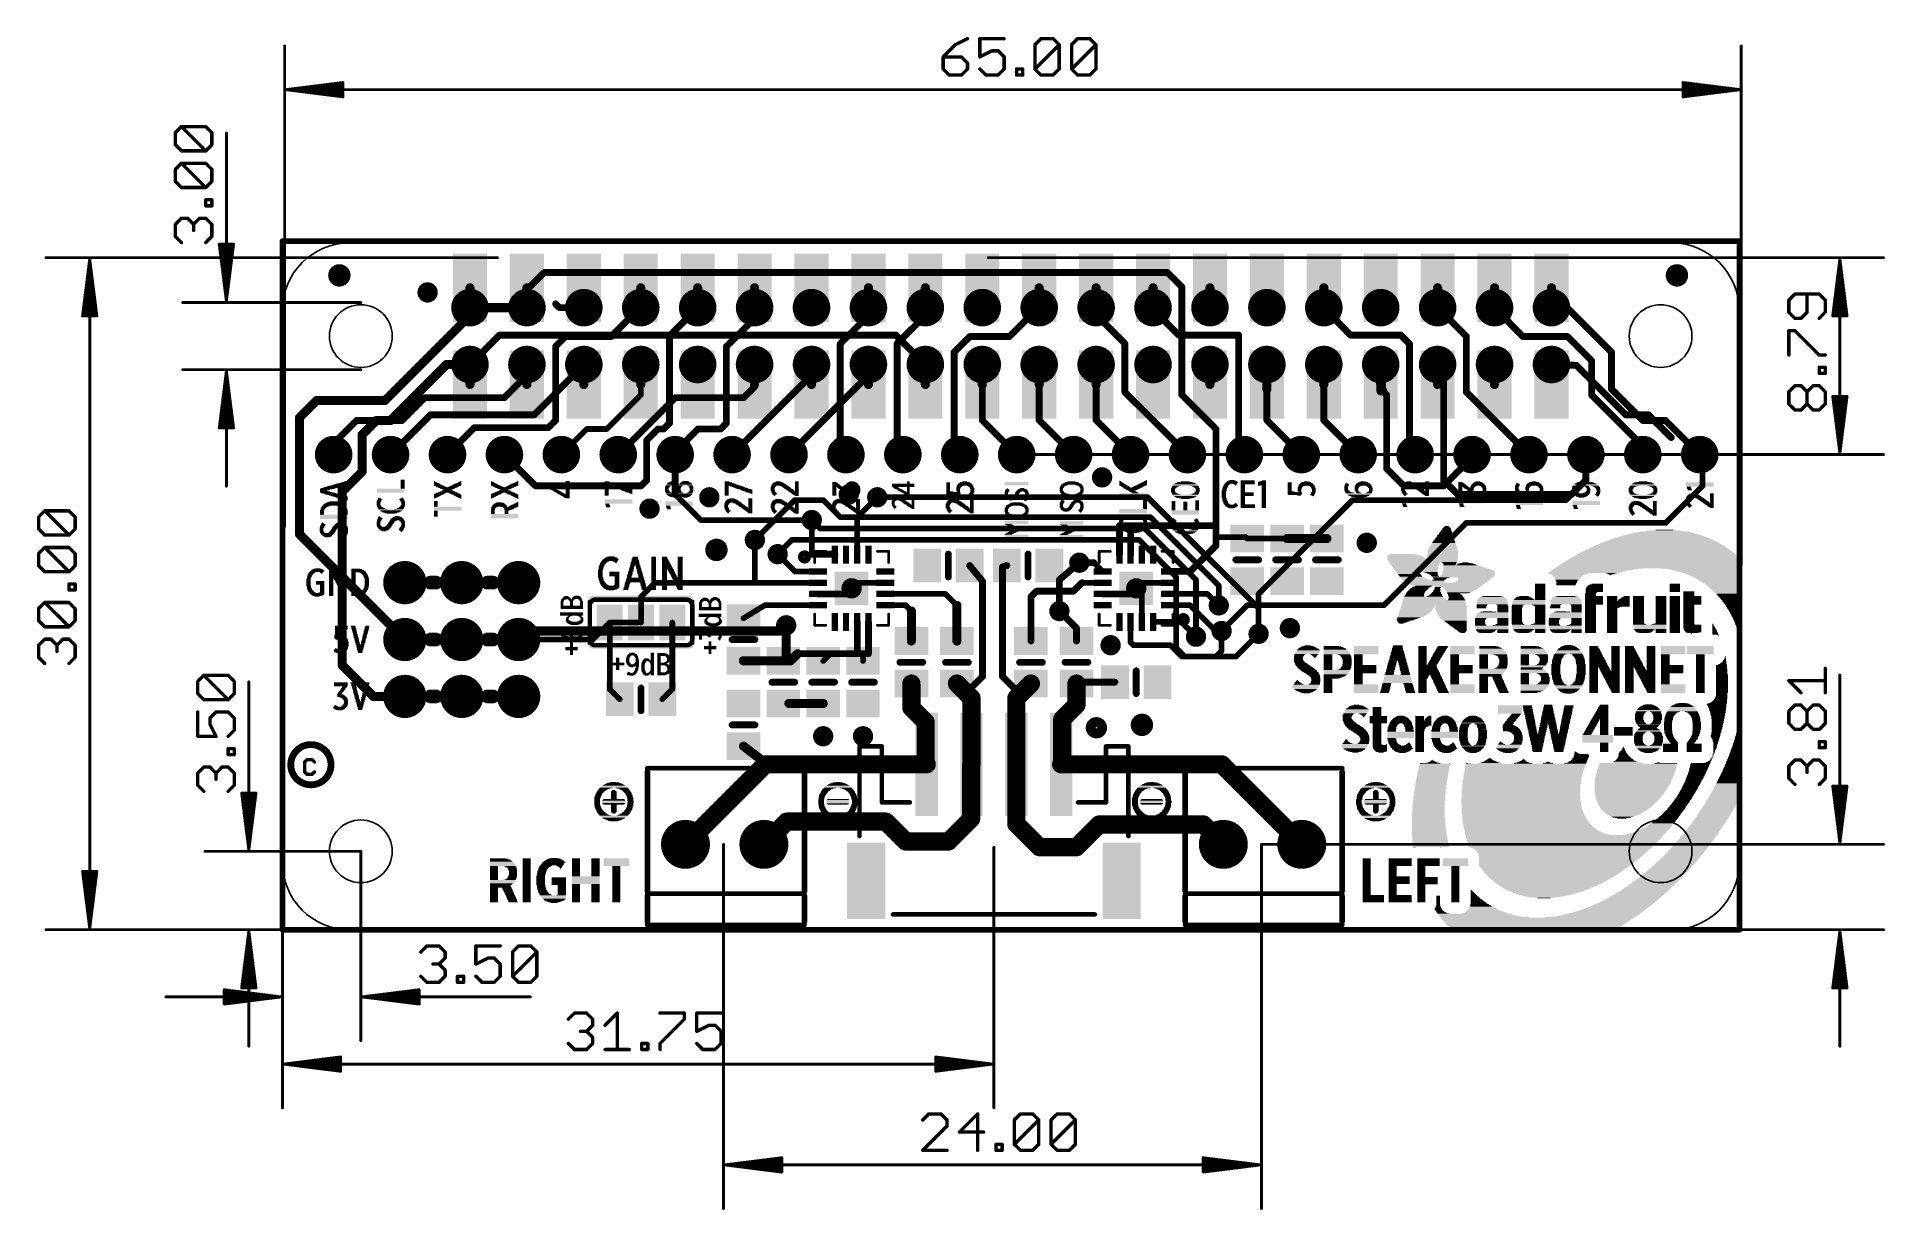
# Model space of a CAD drawing. Extents: x -11 to 71.5, y -12.5 to 39.9.
import ezdxf

# ---------------------------------------------------------------- set-up
doc = ezdxf.new("R2010")
doc.units = 0
for name, color, linetype in [('1', 12, 'CONTINUOUS'), ('16', 132, 'CONTINUOUS'), ('17', 110, 'CONTINUOUS'), ('18', 110, 'CONTINUOUS'), ('20', 4, 'CONTINUOUS'), ('21', 40, 'CONTINUOUS'), ('47', 253, 'CONTINUOUS')]:
    doc.layers.add(name, color=color, linetype=linetype)

# ---------------------------------------------------------------- blocks, each defined once
blk = doc.blocks.new('RECT')
blk.add_solid([(-0.5, -0.5), (0.5, -0.5), (-0.5, 0.5), (0.5, 0.5)])
blk = doc.blocks.new('ROUNDP')
at = {"const_width": 0.5}
blk.add_lwpolyline([(0, -0.25, 1), (0, 0.25, 1), (0, -0.25)], format="xyb", dxfattribs=at)
blk = doc.blocks.new('PIE')
at = {"const_width": 0.5}
blk.add_lwpolyline([(0, -0.25, 1), (0, 0.25, 1), (0, -0.25)], format="xyb", dxfattribs=at)
blk = doc.blocks.new('ROUNDV')
at = {"const_width": 0.5}
blk.add_lwpolyline([(0, -0.25, 1), (0, 0.25, 1), (0, -0.25)], format="xyb", dxfattribs=at)

msp = doc.modelspace()

# ---------------------------------------------------------------- linework, layer by layer
at = {"layer": '1'}
for points, const_width in [([(0, 30.734), (0, 0)], 0.254), ([(65.024, 30.734), (0, 30.734)], 0.254), ([(65.024, 0), (65.024, 30.734)], 0.254), ([(11.684, 29.337), (10.91, 28.563)], 0.3048), ([(39.497, 29.337), (11.684, 29.337)], 0.3048), ([(40.132, 28.702), (39.497, 29.337)], 0.3048), ([(10.91, 28.563), (10.91, 27.77)], 0.3048), ([(40.132, 28.702), (40.132, 23.876)], 0.3048), ([(4.572, 23.622), (8.37, 27.42)], 0.4064), ([(8.37, 27.42), (8.37, 27.77)], 0.4064), ([(32.4485, 26.4795), (33.704, 27.735)], 0.3048), ([(33.704, 27.735), (33.77, 27.77)], 0.3048), ([(36.31, 27.444), (36.31, 27.77)], 0.3048), ([(37.592, 26.162), (36.31, 27.444)], 0.3048), ([(52.832, 26.488), (51.55, 27.77)], 0.3048), ([(8.37, 25.23), (9.683, 26.543)], 0.3048), ([(9.683, 26.543), (27.377, 26.543)], 0.3048), ([(27.377, 26.543), (28.69, 25.23)], 0.3048), ([(29.972, 25.781), (30.6705, 26.4795)], 0.3048), ([(30.6705, 26.4795), (32.4485, 26.4795)], 0.3048), ([(52.832, 24.003), (52.832, 26.488)], 0.3048), ([(29.972, 21.463), (29.972, 25.781)], 0.3048), ([(37.592, 24.003), (37.592, 26.162)], 0.3048), ([(9.906, 23.749), (10.91, 24.753)], 0.3048), ([(10.91, 24.753), (10.91, 25.23)], 0.3048), ([(11.242, 22.987), (13.45, 25.23)], 0.3048), ([(20.066, 21.209), (23.61, 24.753)], 0.3048), ([(21.07, 24.245), (21.07, 25.23)], 0.3048), ([(22.606, 21.209), (26.15, 24.753)], 0.3048), ([(23.61, 24.753), (23.61, 25.23)], 0.3048), ([(26.15, 24.753), (26.15, 25.23)], 0.3048), ([(31.23, 22.745), (31.23, 25.23)], 0.3048), ([(33.77, 22.745), (33.77, 25.23)], 0.3048), ([(36.31, 22.745), (36.31, 25.23)], 0.3048), ([(51.55, 25.23), (51.816, 24.964)], 0.3048), ([(51.816, 24.964), (51.816, 20.066)], 0.3048), ([(56.63, 25.23), (57.736, 25.195)], 0.3048), ([(57.736, 25.195), (59.944, 22.987)], 0.3048), ([(20.574, 23.749), (21.07, 24.245)], 0.3048), ([(40.386, 21.209), (37.592, 24.003)], 0.3048), ([(40.132, 23.876), (41.656, 22.352)], 0.3048), ([(55.626, 21.209), (52.832, 24.003)], 0.3048), ([(0.762, 22.86), (1.524, 23.622)], 0.4064), ([(1.524, 23.622), (4.572, 23.622)], 0.4064), ([(4.826, 21.209), (6.604, 22.987)], 0.3048), ([(5.334, 22.733), (6.35, 23.749)], 0.3048), ([(6.35, 23.749), (9.906, 23.749)], 0.3048), ([(6.604, 22.987), (11.242, 22.987)], 0.3048), ([(14.986, 21.209), (17.526, 23.749)], 0.3048), ([(17.526, 23.749), (20.574, 23.749)], 0.3048), ([(59.944, 22.987), (60.96, 22.987)], 0.3048), ([(60.96, 22.987), (61.976, 21.971)], 0.3048), ([(0.762, 17.653), (0.762, 22.86)], 0.4064), ([(2.286, 21.717), (3.302, 22.733)], 0.3048), ([(3.302, 22.733), (5.334, 22.733)], 0.3048), ([(32.766, 21.209), (31.23, 22.745)], 0.3048), ([(35.306, 21.209), (33.77, 22.745)], 0.3048), ([(37.846, 21.209), (36.31, 22.745)], 0.3048), ([(41.656, 22.352), (41.656, 18.034)], 0.3048), ([(2.286, 21.209), (2.286, 21.717)], 0.3048), ([(30.226, 21.209), (29.972, 21.463)], 0.3048), ([(17.526, 21.209), (17.526, 19.431)], 0.3048), ([(58.166, 20.066), (58.166, 21.209)], 0.3048), ([(63.373, 21.082), (63.246, 21.209)], 0.254), ([(63.373, 19.812), (63.373, 21.082)], 0.254), ([(51.816, 20.066), (52.451, 19.431)], 0.3048), ([(57.531, 19.431), (58.166, 20.066)], 0.3048), ([(61.722, 18.161), (63.373, 19.812)], 0.254), ([(17.526, 19.431), (18.669, 18.288)], 0.254), ([(25.65, 18.411), (26.543, 19.304)], 0.254), ([(52.451, 19.431), (57.531, 19.431)], 0.3048), ([(18.669, 18.288), (23.622, 18.288)], 0.254), ([(23.622, 18.288), (23.622, 16.764)], 0.254), ([(25.65, 16.74), (25.65, 18.411)], 0.254), ([(37.85, 18.034), (37.35, 18.034)], 0.3048), ([(37.35, 18.034), (37.35, 16.74)], 0.3048), ([(37.85, 16.74), (37.85, 18.034)], 0.3048), ([(37.85, 18.034), (41.656, 18.034)], 0.3048), ([(41.656, 18.034), (41.656, 17.526)], 0.3048), ([(49.161, 14.49), (52.832, 18.161)], 0.254), ([(52.832, 18.161), (61.722, 18.161)], 0.254), ([(5.461, 12.954), (0.762, 17.653)], 0.4064), ([(21.082, 17.399), (21.082, 15.49)], 0.254), ([(41.656, 17.526), (41.656, 17.145)], 0.3048), ([(42.987, 17.526), (41.656, 17.526)], 0.254), ([(43.053, 17.46), (42.987, 17.526)], 0.254), ([(44.831, 17.46), (43.053, 17.46)], 0.254), ([(46.609, 17.46), (44.831, 17.46)], 0.4064), ([(22.872, 15.99), (22.098, 16.764)], 0.254), ([(23.622, 16.764), (24.626, 16.764)], 0.3048), ([(24.626, 16.764), (24.65, 16.74)], 0.3048), ([(36.207, 16.383), (35.56, 16.383)], 0.3048), ([(36.6, 15.99), (36.207, 16.383)], 0.254), ([(41.656, 17.145), (40.513, 16.002)], 0.3048), ([(23.9, 15.99), (22.872, 15.99)], 0.254), ([(30.668, 16.256), (31.242, 15.555)], 0.3048), ([(31.242, 15.555), (31.242, 11.303)], 0.3048), ([(32.324, 16.256), (32.131, 16.195)], 0.3048), ([(32.131, 16.195), (32.131, 11.303)], 0.3048), ([(39.612, 16.002), (39.6, 15.99)], 0.3048), ([(40.513, 16.002), (39.612, 16.002)], 0.3048), ([(16.002, 14.859), (16.633, 15.49)], 0.254), ([(16.002, 13.716), (16.002, 14.859)], 0.254), ([(16.633, 15.49), (21.082, 15.49)], 0.254), ([(21.082, 15.49), (23.9, 15.49)], 0.254), ([(23.9, 14.99), (25.4, 14.99)], 0.3048), ([(25.4, 14.99), (25.4, 15.24)], 0.3048), ([(25.65, 15.49), (25.4, 15.24)], 0.254), ([(26.9, 15.49), (25.65, 15.49)], 0.254), ([(26.9, 14.99), (29.587, 14.99)], 0.254), ([(29.587, 14.99), (30.099, 14.478)], 0.254), ([(33.655, 15.113), (33.401, 14.859)], 0.3048), ([(33.401, 14.859), (33.401, 12.888)], 0.3048), ([(35.306, 15.113), (33.655, 15.113)], 0.3048), ([(35.683, 15.49), (35.306, 15.113)], 0.3048), ([(35.683, 15.49), (36.6, 15.49)], 0.254), ([(36.6, 14.99), (38.1, 14.99)], 0.3048), ([(38.1, 14.99), (38.1, 15.24)], 0.3048), ([(38.35, 15.49), (38.1, 15.24)], 0.254), ([(38.35, 14.99), (38.1, 15.24)], 0.254), ([(39.6, 15.49), (38.35, 15.49)], 0.254), ([(38.35, 13.74), (38.35, 14.99)], 0.254), ([(39.6, 14.99), (41.271, 14.99)], 0.254), ([(41.271, 14.99), (41.783, 14.478)], 0.254), ([(21.536, 14.49), (20.574, 13.904)], 0.254), ([(23.9, 14.49), (21.536, 14.49)], 0.254), ([(26.9, 14.49), (27.801, 14.49)], 0.254), ([(27.801, 14.49), (28.067, 14.224)], 0.254), ([(28.067, 14.224), (28.067, 12.888)], 0.4064), ([(30.099, 14.478), (30.099, 12.888)], 0.4064), ([(34.671, 14.224), (34.798, 13.97)], 0.3048), ([(35.433, 13.462), (34.671, 14.224)], 0.3048), ([(39.6, 14.49), (40.501, 14.49)], 0.254), ([(40.501, 14.49), (41.656, 13.335)], 0.254), ([(43.065, 14.49), (41.91, 13.335)], 0.254), ([(49.161, 14.49), (43.065, 14.49)], 0.254), ([(14.605, 13.716), (13.843, 12.954)], 0.254), ([(14.605, 13.716), (14.605, 10.734)], 0.254), ([(15.875, 13.716), (14.732, 13.716)], 0.254), ([(17.399, 10.734), (17.399, 13.716)], 0.254), ([(22.479, 12.126), (22.479, 13.589)], 0.4064), ([(25.654, 13.74), (25.65, 13.74)], 0.3048), ([(25.654, 12.319), (25.654, 13.74)], 0.3048), ([(26.15, 13.74), (26.15, 12.319)], 0.3048), ([(35.433, 12.888), (35.433, 13.462)], 0.3048), ([(37.85, 13.74), (37.85, 12.823)], 0.254), ([(38.85, 13.74), (40.108, 13.74)], 0.254), ([(40.108, 13.74), (40.767, 13.081)], 0.254), ([(41.656, 13.335), (41.91, 13.335)], 0.254), ([(42.545, 12.192), (43.561, 13.208)], 0.254), ([(13.843, 12.954), (10.541, 12.954)], 0.254), ([(22.987, 12.319), (22.667, 11.999)], 0.4064), ([(24.384, 12.319), (22.987, 12.319)], 0.3048), ([(24.13, 11.999), (24.384, 12.253)], 0.254), ([(25.654, 12.319), (24.384, 12.319)], 0.3048), ([(24.384, 12.253), (24.384, 12.319)], 0.254), ([(25.908, 12.319), (25.654, 12.319)], 0.3048), ([(26.15, 12.319), (25.908, 12.319)], 0.3048), ([(25.908, 11.999), (25.908, 12.319)], 0.254), ([(37.85, 12.823), (37.973, 12.7)], 0.254), ([(37.973, 12.7), (39.624, 12.7)], 0.254), ([(39.624, 12.7), (40.132, 12.192)], 0.254), ([(20.574, 12.004), (20.579, 11.999)], 0.4064), ([(20.579, 11.999), (22.352, 11.999)], 0.4064), ([(20.574, 12.004), (20.513, 12.065)], 0.254), ([(22.352, 11.999), (22.479, 12.126)], 0.4064), ([(22.667, 11.999), (22.352, 11.999)], 0.4064), ([(40.132, 12.192), (42.545, 12.192)], 0.254), ([(14.605, 10.734), (15.052, 10.287)], 0.254), ([(16.952, 10.287), (17.399, 10.734)], 0.254), ([(28.067, 10.988), (28.067, 9.906)], 0.8128), ([(30.099, 10.988), (30.4495, 10.6375)], 0.8128), ([(30.4495, 10.6375), (30.75, 10.337)], 0.8128), ([(30.5765, 10.6375), (30.4495, 10.6375)], 0.3048), ([(30.75, 10.337), (30.75, 7.383)], 0.8128), ([(31.242, 11.303), (30.5765, 10.6375)], 0.3048), ([(32.131, 11.303), (32.75, 10.684)], 0.3048), ([(33.401, 10.988), (32.75, 10.337)], 0.8128), ([(32.75, 10.337), (32.75, 7.383)], 0.8128), ([(32.75, 10.684), (32.75, 10.337)], 0.3048), ([(35.433, 10.988), (35.433, 10.033)], 0.8128), ([(35.494, 11.049), (35.433, 10.988)], 0.3048), ([(37.15, 11.049), (35.494, 11.049)], 0.3048), ([(22.601, 10.099), (24.13, 10.099)], 0.4064), ([(28.067, 9.906), (28.702, 9.271)], 0.8128), ([(35.433, 10.033), (34.798, 9.398)], 0.8128), ([(28.702, 9.271), (28.702, 7.431)], 0.8128), ([(34.798, 9.398), (34.798, 7.431)], 0.8128), ([(20.574, 8.194), (21.59, 7.415)], 0.4064), ([(21.558, 7.383), (17.985, 3.81)], 0.8128), ([(28.75, 7.383), (21.558, 7.383)], 0.8128), ([(21.59, 7.415), (21.558, 7.383)], 0.4064), ([(28.702, 7.431), (28.75, 7.383)], 0.8128), ([(30.734, 7.367), (30.75, 7.383)], 0.8128), ([(30.734, 4.953), (30.734, 7.367)], 0.8128), ([(32.75, 7.383), (32.75, 4.715)], 0.8128), ([(34.798, 7.431), (34.75, 7.383)], 0.8128), ([(34.75, 7.383), (41.915, 7.383)], 0.8128), ([(41.915, 7.383), (45.488, 3.81)], 0.8128), ([(22.501, 4.826), (21.485, 3.81)], 0.8128), ([(22.501, 4.826), (26.924, 4.826)], 0.8128), ([(26.924, 4.826), (27.813, 3.937)], 0.8128), ([(29.718, 3.937), (30.734, 4.953)], 0.8128), ([(32.75, 4.715), (33.782, 3.683)], 0.8128), ([(35.433, 3.683), (36.449, 4.699)], 0.8128), ([(36.449, 4.699), (41.099, 4.699)], 0.8128), ([(41.099, 4.699), (41.988, 3.81)], 0.8128), ([(27.813, 3.937), (29.718, 3.937)], 0.8128), ([(33.782, 3.683), (35.433, 3.683)], 0.8128), ([(0, 0), (65.024, 0)], 0.254)]:
    msp.add_lwpolyline(points, dxfattribs=dict(at, const_width=const_width))
for points, const_width in [([(0.0635, 30.734, 1), (-0.0635, 30.734)], 0.127), ([(0, 30.7975, 1), (0, 30.6705)], 0.127), ([(65.0875, 30.734, 1), (64.9605, 30.734)], 0.127), ([(65.024, 30.6705, 1), (65.024, 30.7975)], 0.127), ([(11.684, 29.4132, 1), (11.684, 29.2608)], 0.1524), ([(11.7379, 29.2831, 1), (11.6301, 29.3909)], 0.1524), ([(39.5509, 29.3909, 1), (39.4431, 29.2831)], 0.1524), ([(39.497, 29.2608, 1), (39.497, 29.4132)], 0.1524), ([(10.9862, 28.563, 1), (10.8338, 28.563)], 0.1524), ([(10.8561, 28.6169, 1), (10.9639, 28.5091)], 0.1524), ([(40.2082, 28.702, 1), (40.0558, 28.702)], 0.1524), ([(40.0781, 28.6481, 1), (40.1859, 28.7559)], 0.1524), ([(8.4716, 27.77, 1), (8.2684, 27.77)], 0.2032), ([(8.2684, 27.42, 1), (8.4716, 27.42)], 0.2032), ([(8.4418, 27.3482, 1), (8.2982, 27.4918)], 0.2032), ([(10.8338, 27.77, 1), (10.9862, 27.77)], 0.1524), ([(33.6683, 27.8023, 1), (33.7397, 27.6677)], 0.1524), ([(33.7579, 27.6811, 1), (33.6501, 27.7889)], 0.1524), ([(33.8057, 27.7027, 1), (33.7343, 27.8373)], 0.1524), ([(36.3862, 27.77, 1), (36.2338, 27.77)], 0.1524), ([(36.3639, 27.4979, 1), (36.2561, 27.3901)], 0.1524), ([(36.2338, 27.444, 1), (36.3862, 27.444)], 0.1524), ([(51.6039, 27.8239, 1), (51.4961, 27.7161)], 0.1524), ([(9.683, 26.6192, 1), (9.683, 26.4668)], 0.1524), ([(9.7369, 26.4891, 1), (9.6291, 26.5969)], 0.1524), ([(27.4309, 26.5969, 1), (27.3231, 26.4891)], 0.1524), ([(27.377, 26.4668, 1), (27.377, 26.6192)], 0.1524), ([(30.6705, 26.5557, 1), (30.6705, 26.4033)], 0.1524), ([(30.7244, 26.4256, 1), (30.6166, 26.5334)], 0.1524), ([(32.3946, 26.5334, 1), (32.5024, 26.4256)], 0.1524), ([(32.4485, 26.4033, 1), (32.4485, 26.5557)], 0.1524), ([(52.9082, 26.488, 1), (52.7558, 26.488)], 0.1524), ([(52.7781, 26.4341, 1), (52.8859, 26.5419)], 0.1524), ([(30.0482, 25.781, 1), (29.8958, 25.781)], 0.1524), ([(29.9181, 25.8349, 1), (30.0259, 25.7271)], 0.1524), ([(37.6682, 26.162, 1), (37.5158, 26.162)], 0.1524), ([(37.5381, 26.1081, 1), (37.6459, 26.2159)], 0.1524), ([(8.3161, 25.2839, 1), (8.4239, 25.1761)], 0.1524), ([(10.9862, 25.23, 1), (10.8338, 25.23)], 0.1524), ([(10.8338, 24.753, 1), (10.9862, 24.753)], 0.1524), ([(10.9639, 24.6991, 1), (10.8561, 24.8069)], 0.1524), ([(13.5043, 25.1765, 1), (13.3957, 25.2835)], 0.1524), ([(21.1462, 25.23, 1), (20.9938, 25.23)], 0.1524), ([(23.6862, 25.23, 1), (23.5338, 25.23)], 0.1524), ([(23.5338, 24.753, 1), (23.6862, 24.753)], 0.1524), ([(23.6639, 24.6991, 1), (23.5561, 24.8069)], 0.1524), ([(26.2262, 25.23, 1), (26.0738, 25.23)], 0.1524), ([(26.0738, 24.753, 1), (26.2262, 24.753)], 0.1524), ([(26.2039, 24.6991, 1), (26.0961, 24.8069)], 0.1524), ([(28.6361, 25.1761, 1), (28.7439, 25.2839)], 0.1524), ([(31.3062, 25.23, 1), (31.1538, 25.23)], 0.1524), ([(33.8462, 25.23, 1), (33.6938, 25.23)], 0.1524), ([(36.3862, 25.23, 1), (36.2338, 25.23)], 0.1524), ([(51.6039, 25.2839, 1), (51.4961, 25.1761)], 0.1524), ([(51.8922, 24.964, 1), (51.7398, 24.964)], 0.1524), ([(51.7621, 24.9101, 1), (51.8699, 25.0179)], 0.1524), ([(56.6324, 25.3062, 1), (56.6276, 25.1538)], 0.1524), ([(57.7899, 25.2489, 1), (57.6821, 25.1411)], 0.1524), ([(57.7336, 25.1188, 1), (57.7384, 25.2712)], 0.1524), ([(20.9938, 24.245, 1), (21.1462, 24.245)], 0.1524), ([(21.1239, 24.1911, 1), (21.0161, 24.2989)], 0.1524), ([(37.6459, 24.0569, 1), (37.5381, 23.9491)], 0.1524), ([(37.5158, 24.003, 1), (37.6682, 24.003)], 0.1524), ([(40.1859, 23.9299, 1), (40.0781, 23.8221)], 0.1524), ([(40.0558, 23.876, 1), (40.2082, 23.876)], 0.1524), ([(52.8859, 24.0569, 1), (52.7781, 23.9491)], 0.1524), ([(52.7558, 24.003, 1), (52.9082, 24.003)], 0.1524), ([(1.524, 23.7236, 1), (1.524, 23.5204)], 0.2032), ([(1.5958, 23.5502, 1), (1.4522, 23.6938)], 0.2032), ([(4.5002, 23.6938, 1), (4.6438, 23.5502)], 0.2032), ([(4.572, 23.5204, 1), (4.572, 23.7236)], 0.2032), ([(6.35, 23.8252, 1), (6.35, 23.6728)], 0.1524), ([(6.4039, 23.6951, 1), (6.2961, 23.8029)], 0.1524), ([(6.604, 23.0632, 1), (6.604, 22.9108)], 0.1524), ([(6.6579, 22.9331, 1), (6.5501, 23.0409)], 0.1524), ([(9.8521, 23.8029, 1), (9.9599, 23.6951)], 0.1524), ([(9.906, 23.6728, 1), (9.906, 23.8252)], 0.1524), ([(11.1877, 23.0405, 1), (11.2963, 22.9335)], 0.1524), ([(11.242, 22.9108, 1), (11.242, 23.0632)], 0.1524), ([(17.526, 23.8252, 1), (17.526, 23.6728)], 0.1524), ([(17.5799, 23.6951, 1), (17.4721, 23.8029)], 0.1524), ([(20.5201, 23.8029, 1), (20.6279, 23.6951)], 0.1524), ([(20.574, 23.6728, 1), (20.574, 23.8252)], 0.1524), ([(59.944, 23.0632, 1), (59.944, 22.9108)], 0.1524), ([(59.8901, 22.9331, 1), (59.9979, 23.0409)], 0.1524), ([(61.0139, 23.0409, 1), (60.9061, 22.9331)], 0.1524), ([(60.96, 22.9108, 1), (60.96, 23.0632)], 0.1524), ([(0.8636, 22.86, 1), (0.6604, 22.86)], 0.2032), ([(0.6902, 22.9318, 1), (0.8338, 22.7882)], 0.2032), ([(3.302, 22.8092, 1), (3.302, 22.6568)], 0.1524), ([(3.3559, 22.6791, 1), (3.2481, 22.7869)], 0.1524), ([(5.2801, 22.7869, 1), (5.3879, 22.6791)], 0.1524), ([(5.334, 22.6568, 1), (5.334, 22.8092)], 0.1524), ([(31.2839, 22.7989, 1), (31.1761, 22.6911)], 0.1524), ([(31.1538, 22.745, 1), (31.3062, 22.745)], 0.1524), ([(33.8239, 22.7989, 1), (33.7161, 22.6911)], 0.1524), ([(33.6938, 22.745, 1), (33.8462, 22.745)], 0.1524), ([(36.3639, 22.7989, 1), (36.2561, 22.6911)], 0.1524), ([(36.2338, 22.745, 1), (36.3862, 22.745)], 0.1524), ([(41.7322, 22.352, 1), (41.5798, 22.352)], 0.1524), ([(41.6021, 22.2981, 1), (41.7099, 22.4059)], 0.1524), ([(2.3622, 21.717, 1), (2.2098, 21.717)], 0.1524), ([(2.2321, 21.7709, 1), (2.3399, 21.6631)], 0.1524), ([(30.0259, 21.5169, 1), (29.9181, 21.4091)], 0.1524), ([(29.8958, 21.463, 1), (30.0482, 21.463)], 0.1524), ([(61.9221, 21.9171, 1), (62.0299, 22.0249)], 0.1524), ([(2.2098, 21.209, 1), (2.3622, 21.209)], 0.1524), ([(4.7721, 21.2629, 1), (4.8799, 21.1551)], 0.1524), ([(14.9321, 21.2629, 1), (15.0399, 21.1551)], 0.1524), ([(17.6022, 21.209, 1), (17.4498, 21.209)], 0.1524), ([(20.0121, 21.2629, 1), (20.1199, 21.1551)], 0.1524), ([(22.5521, 21.2629, 1), (22.6599, 21.1551)], 0.1524), ([(30.1721, 21.1551, 1), (30.2799, 21.2629)], 0.1524), ([(32.7121, 21.1551, 1), (32.8199, 21.2629)], 0.1524), ([(35.2521, 21.1551, 1), (35.3599, 21.2629)], 0.1524), ([(37.7921, 21.1551, 1), (37.8999, 21.2629)], 0.1524), ([(40.3321, 21.1551, 1), (40.4399, 21.2629)], 0.1524), ([(55.5721, 21.1551, 1), (55.6799, 21.2629)], 0.1524), ([(58.2422, 21.209, 1), (58.0898, 21.209)], 0.1524), ([(63.2909, 21.2539, 1), (63.2011, 21.1641)], 0.127), ([(63.4365, 21.082, 1), (63.3095, 21.082)], 0.127), ([(63.3281, 21.0371, 1), (63.4179, 21.1269)], 0.127), ([(51.8699, 20.1199, 1), (51.7621, 20.0121)], 0.1524), ([(51.7398, 20.066, 1), (51.8922, 20.066)], 0.1524), ([(58.0898, 20.066, 1), (58.2422, 20.066)], 0.1524), ([(58.2199, 20.0121, 1), (58.1121, 20.1199)], 0.1524), ([(63.3095, 19.812, 1), (63.4365, 19.812)], 0.127), ([(63.4179, 19.7671, 1), (63.3281, 19.8569)], 0.127), ([(17.4498, 19.431, 1), (17.6022, 19.431)], 0.1524), ([(17.5709, 19.4759, 1), (17.4811, 19.3861)], 0.127), ([(26.5879, 19.2591, 1), (26.4981, 19.3489)], 0.127), ([(52.451, 19.5072, 1), (52.451, 19.3548)], 0.1524), ([(52.3971, 19.3771, 1), (52.5049, 19.4849)], 0.1524), ([(57.4771, 19.4849, 1), (57.5849, 19.3771)], 0.1524), ([(57.531, 19.3548, 1), (57.531, 19.5072)], 0.1524), ([(18.669, 18.3515, 1), (18.669, 18.2245)], 0.127), ([(18.6241, 18.2431, 1), (18.7139, 18.3329)], 0.127), ([(23.6855, 18.288, 1), (23.5585, 18.288)], 0.127), ([(23.622, 18.2245, 1), (23.622, 18.3515)], 0.127), ([(25.7135, 18.411, 1), (25.5865, 18.411)], 0.127), ([(25.6051, 18.4559, 1), (25.6949, 18.3661)], 0.127), ([(37.35, 18.1102, 1), (37.35, 17.9578)], 0.1524), ([(37.4262, 18.034, 1), (37.2738, 18.034)], 0.1524), ([(37.9262, 18.034, 1), (37.7738, 18.034)], 0.1524), ([(37.85, 18.1102, 1), (37.85, 17.9578)], 0.1524), ([(37.85, 17.9578, 1), (37.85, 18.1102)], 0.1524), ([(41.7322, 18.034, 1), (41.5798, 18.034)], 0.1524), ([(41.656, 17.9578, 1), (41.656, 18.1102)], 0.1524), ([(52.832, 18.2245, 1), (52.832, 18.0975)], 0.127), ([(52.8769, 18.1161, 1), (52.7871, 18.2059)], 0.127), ([(61.6771, 18.2059, 1), (61.7669, 18.1161)], 0.127), ([(61.722, 18.0975, 1), (61.722, 18.2245)], 0.127), ([(0.6604, 17.653, 1), (0.8636, 17.653)], 0.2032), ([(0.8338, 17.7248, 1), (0.6902, 17.5812)], 0.2032), ([(21.1455, 17.399, 1), (21.0185, 17.399)], 0.127), ([(41.5798, 18.034, 1), (41.7322, 18.034)], 0.1524), ([(41.7322, 17.526, 1), (41.5798, 17.526)], 0.1524), ([(41.5798, 17.526, 1), (41.7322, 17.526)], 0.1524), ([(41.656, 17.5895, 1), (41.656, 17.4625)], 0.127), ([(43.0319, 17.5709, 1), (42.9421, 17.4811)], 0.127), ([(42.987, 17.4625, 1), (42.987, 17.5895)], 0.127), ([(43.053, 17.5235, 1), (43.053, 17.3965)], 0.127), ([(43.0081, 17.4151, 1), (43.0979, 17.5049)], 0.127), ([(44.831, 17.5616, 1), (44.831, 17.3584)], 0.2032), ([(44.831, 17.3965, 1), (44.831, 17.5235)], 0.127), ([(46.609, 17.3584, 1), (46.609, 17.5616)], 0.2032), ([(22.1429, 16.8089, 1), (22.0531, 16.7191)], 0.127), ([(23.622, 16.8402, 1), (23.622, 16.6878)], 0.1524), ([(23.5585, 16.764, 1), (23.6855, 16.764)], 0.127), ([(24.6799, 16.8179, 1), (24.5721, 16.7101)], 0.1524), ([(24.5961, 16.6861, 1), (24.7039, 16.7939)], 0.1524), ([(24.626, 16.6878, 1), (24.626, 16.8402)], 0.1524), ([(25.5865, 16.74, 1), (25.7135, 16.74)], 0.127), ([(35.56, 16.4592, 1), (35.56, 16.3068)], 0.1524), ([(36.2519, 16.4279, 1), (36.1621, 16.3381)], 0.127), ([(36.207, 16.3068, 1), (36.207, 16.4592)], 0.1524), ([(37.2738, 16.74, 1), (37.4262, 16.74)], 0.1524), ([(37.7738, 16.74, 1), (37.9262, 16.74)], 0.1524), ([(41.5798, 17.145, 1), (41.7322, 17.145)], 0.1524), ([(41.7099, 17.0911, 1), (41.6021, 17.1989)], 0.1524), ([(22.872, 16.0535, 1), (22.872, 15.9265)], 0.127), ([(22.8271, 15.9451, 1), (22.9169, 16.0349)], 0.127), ([(23.9, 15.9265, 1), (23.9, 16.0535)], 0.127), ([(30.727, 16.3043, 1), (30.609, 16.2077)], 0.1524), ([(31.3182, 15.555, 1), (31.1658, 15.555)], 0.1524), ([(31.183, 15.5067, 1), (31.301, 15.6033)], 0.1524), ([(32.108, 16.2677, 1), (32.154, 16.1223)], 0.1524), ([(32.2072, 16.195, 1), (32.0548, 16.195)], 0.1524), ([(32.347, 16.1833, 1), (32.301, 16.3287)], 0.1524), ([(36.5551, 15.9451, 1), (36.6449, 16.0349)], 0.127), ([(39.5461, 16.0439, 1), (39.6539, 15.9361)], 0.1524), ([(39.612, 16.0782, 1), (39.612, 15.9258)], 0.1524), ([(39.6659, 15.9481, 1), (39.5581, 16.0559)], 0.1524), ([(40.4591, 16.0559, 1), (40.5669, 15.9481)], 0.1524), ([(40.513, 15.9258, 1), (40.513, 16.0782)], 0.1524), ([(16.0655, 14.859, 1), (15.9385, 14.859)], 0.127), ([(15.9571, 14.9039, 1), (16.0469, 14.8141)], 0.127), ([(16.633, 15.5535, 1), (16.633, 15.4265)], 0.127), ([(16.6779, 15.4451, 1), (16.5881, 15.5349)], 0.127), ([(21.082, 15.5535, 1), (21.082, 15.4265)], 0.127), ([(21.0185, 15.49, 1), (21.1455, 15.49)], 0.127), ([(21.082, 15.4265, 1), (21.082, 15.5535)], 0.127), ([(23.9, 15.0662, 1), (23.9, 14.9138)], 0.1524), ([(23.9, 15.4265, 1), (23.9, 15.5535)], 0.127), ([(25.4762, 15.24, 1), (25.3238, 15.24)], 0.1524), ([(25.3238, 14.99, 1), (25.4762, 14.99)], 0.1524), ([(25.3551, 15.2849, 1), (25.4449, 15.1951)], 0.127), ([(25.4, 14.9138, 1), (25.4, 15.0662)], 0.1524), ([(25.65, 15.5535, 1), (25.65, 15.4265)], 0.127), ([(25.6949, 15.4451, 1), (25.6051, 15.5349)], 0.127), ([(26.9, 15.0535, 1), (26.9, 14.9265)], 0.127), ([(26.9, 15.4265, 1), (26.9, 15.5535)], 0.127), ([(29.6319, 15.0349, 1), (29.5421, 14.9451)], 0.127), ([(29.587, 14.9265, 1), (29.587, 15.0535)], 0.127), ([(33.4772, 14.859, 1), (33.3248, 14.859)], 0.1524), ([(33.3471, 14.9129, 1), (33.4549, 14.8051)], 0.1524), ([(33.655, 15.1892, 1), (33.655, 15.0368)], 0.1524), ([(33.7089, 15.0591, 1), (33.6011, 15.1669)], 0.1524), ([(35.2521, 15.1669, 1), (35.3599, 15.0591)], 0.1524), ([(35.306, 15.0368, 1), (35.306, 15.1892)], 0.1524), ([(35.7369, 15.4361, 1), (35.6291, 15.5439)], 0.1524), ([(35.683, 15.5535, 1), (35.683, 15.4265)], 0.127), ([(36.6, 15.0662, 1), (36.6, 14.9138)], 0.1524), ([(36.6, 15.4265, 1), (36.6, 15.5535)], 0.127), ([(38.1762, 15.24, 1), (38.0238, 15.24)], 0.1524), ([(38.0238, 14.99, 1), (38.1762, 14.99)], 0.1524), ([(38.1449, 15.2849, 1), (38.0551, 15.1951)], 0.127), ([(38.0551, 15.2849, 1), (38.1449, 15.1951)], 0.127), ([(38.1, 14.9138, 1), (38.1, 15.0662)], 0.1524), ([(38.35, 15.5535, 1), (38.35, 15.4265)], 0.127), ([(38.4135, 14.99, 1), (38.2865, 14.99)], 0.127), ([(38.3949, 15.4451, 1), (38.3051, 15.5349)], 0.127), ([(38.3051, 14.9451, 1), (38.3949, 15.0349)], 0.127), ([(39.6, 15.0535, 1), (39.6, 14.9265)], 0.127), ([(39.6, 15.4265, 1), (39.6, 15.5535)], 0.127), ([(41.3159, 15.0349, 1), (41.2261, 14.9451)], 0.127), ([(41.271, 14.9265, 1), (41.271, 15.0535)], 0.127), ([(20.541, 13.9582, 1), (20.607, 13.8498)], 0.127), ([(21.536, 14.5535, 1), (21.536, 14.4265)], 0.127), ([(21.569, 14.4358, 1), (21.503, 14.5442)], 0.127), ([(23.9, 14.4265, 1), (23.9, 14.5535)], 0.127), ([(26.9, 14.5535, 1), (26.9, 14.4265)], 0.127), ([(27.8459, 14.5349, 1), (27.7561, 14.4451)], 0.127), ([(27.801, 14.4265, 1), (27.801, 14.5535)], 0.127), ([(28.1686, 14.224, 1), (27.9654, 14.224)], 0.2032), ([(28.0221, 14.1791, 1), (28.1119, 14.2689)], 0.127), ([(30.2006, 14.478, 1), (29.9974, 14.478)], 0.2032), ([(30.0541, 14.4331, 1), (30.1439, 14.5229)], 0.127), ([(34.7392, 14.2581, 1), (34.6028, 14.1899)], 0.1524), ([(34.7249, 14.2779, 1), (34.6171, 14.1701)], 0.1524), ([(34.7298, 13.9359, 1), (34.8662, 14.0041)], 0.1524), ([(39.6, 14.5535, 1), (39.6, 14.4265)], 0.127), ([(40.5459, 14.5349, 1), (40.4561, 14.4451)], 0.127), ([(40.501, 14.4265, 1), (40.501, 14.5535)], 0.127), ([(41.7381, 14.4331, 1), (41.8279, 14.5229)], 0.127), ([(43.065, 14.5535, 1), (43.065, 14.4265)], 0.127), ([(43.1099, 14.4451, 1), (43.0201, 14.5349)], 0.127), ([(49.1161, 14.5349, 1), (49.2059, 14.4451)], 0.127), ([(49.161, 14.4265, 1), (49.161, 14.5535)], 0.127), ([(14.6685, 13.716, 1), (14.5415, 13.716)], 0.127), ([(14.6499, 13.6711, 1), (14.5601, 13.7609)], 0.127), ([(14.732, 13.7795, 1), (14.732, 13.6525)], 0.127), ([(15.875, 13.6525, 1), (15.875, 13.7795)], 0.127), ([(15.9385, 13.716, 1), (16.0655, 13.716)], 0.127), ([(17.4625, 13.716, 1), (17.3355, 13.716)], 0.127), ([(22.5806, 13.589, 1), (22.3774, 13.589)], 0.2032), ([(25.65, 13.8162, 1), (25.65, 13.6638)], 0.1524), ([(25.7302, 13.74, 1), (25.5778, 13.74)], 0.1524), ([(25.654, 13.6638, 1), (25.654, 13.8162)], 0.1524), ([(26.2262, 13.74, 1), (26.0738, 13.74)], 0.1524), ([(35.5092, 13.462, 1), (35.3568, 13.462)], 0.1524), ([(35.3791, 13.4081, 1), (35.4869, 13.5159)], 0.1524), ([(37.9135, 13.74, 1), (37.7865, 13.74)], 0.127), ([(38.2865, 13.74, 1), (38.4135, 13.74)], 0.127), ([(38.85, 13.8035, 1), (38.85, 13.6765)], 0.127), ([(40.1529, 13.7849, 1), (40.0631, 13.6951)], 0.127), ([(40.108, 13.6765, 1), (40.108, 13.8035)], 0.127), ([(41.656, 13.3985, 1), (41.656, 13.2715)], 0.127), ([(41.6111, 13.2901, 1), (41.7009, 13.3799)], 0.127), ([(41.8651, 13.3799, 1), (41.9549, 13.2901)], 0.127), ([(41.91, 13.2715, 1), (41.91, 13.3985)], 0.127), ([(43.6059, 13.1631, 1), (43.5161, 13.2529)], 0.127), ([(5.3892, 12.8822, 1), (5.5328, 13.0258)], 0.2032), ([(10.541, 13.0175, 1), (10.541, 12.8905)], 0.127), ([(13.7981, 12.9989, 1), (13.8879, 12.9091)], 0.127), ([(13.843, 12.8905, 1), (13.843, 13.0175)], 0.127), ([(23.0588, 12.2472, 1), (22.9152, 12.3908)], 0.2032), ([(22.987, 12.3952, 1), (22.987, 12.2428)], 0.1524), ([(24.384, 12.3952, 1), (24.384, 12.2428)], 0.1524), ([(24.4475, 12.319, 1), (24.3205, 12.319)], 0.127), ([(24.4289, 12.2081, 1), (24.3391, 12.2979)], 0.127), ([(24.384, 12.2428, 1), (24.384, 12.3952)], 0.1524), ([(25.654, 12.3952, 1), (25.654, 12.2428)], 0.1524), ([(25.5778, 12.319, 1), (25.7302, 12.319)], 0.1524), ([(25.654, 12.2428, 1), (25.654, 12.3952)], 0.1524), ([(25.908, 12.3952, 1), (25.908, 12.2428)], 0.1524), ([(25.9715, 12.319, 1), (25.8445, 12.319)], 0.127), ([(25.908, 12.2428, 1), (25.908, 12.3952)], 0.1524), ([(26.0738, 12.319, 1), (26.2262, 12.319)], 0.1524), ([(26.15, 12.2428, 1), (26.15, 12.3952)], 0.1524), ([(27.9654, 12.888, 1), (28.1686, 12.888)], 0.2032), ([(29.9974, 12.888, 1), (30.2006, 12.888)], 0.2032), ([(33.3248, 12.888, 1), (33.4772, 12.888)], 0.1524), ([(35.3568, 12.888, 1), (35.5092, 12.888)], 0.1524), ([(37.8949, 12.8679, 1), (37.8051, 12.7781)], 0.127), ([(37.7865, 12.823, 1), (37.9135, 12.823)], 0.127), ([(37.973, 12.7635, 1), (37.973, 12.6365)], 0.127), ([(37.9281, 12.6551, 1), (38.0179, 12.7449)], 0.127), ([(39.6689, 12.7449, 1), (39.5791, 12.6551)], 0.127), ([(39.624, 12.6365, 1), (39.624, 12.7635)], 0.127), ([(40.7221, 13.0361, 1), (40.8119, 13.1259)], 0.127), ([(20.6458, 12.0758, 1), (20.5022, 11.9322)], 0.2032), ([(20.579, 12.1006, 1), (20.579, 11.8974)], 0.2032), ([(20.5579, 12.1099, 1), (20.4681, 12.0201)], 0.127), ([(20.5072, 11.9272, 1), (20.6508, 12.0708)], 0.2032), ([(20.5291, 11.9591, 1), (20.6189, 12.0489)], 0.127), ([(22.352, 12.1006, 1), (22.352, 11.8974)], 0.2032), ([(22.2802, 12.0708, 1), (22.4238, 11.9272)], 0.2032), ([(22.352, 11.8974, 1), (22.352, 12.1006)], 0.2032), ([(22.3774, 12.126, 1), (22.5806, 12.126)], 0.2032), ([(22.5508, 12.0542, 1), (22.4072, 12.1978)], 0.2032), ([(22.5952, 12.0708, 1), (22.7388, 11.9272)], 0.2032), ([(22.667, 11.8974, 1), (22.667, 12.1006)], 0.2032), ([(24.0851, 12.0439, 1), (24.1749, 11.9541)], 0.127), ([(24.3205, 12.253, 1), (24.4475, 12.253)], 0.127), ([(25.8445, 11.999, 1), (25.9715, 11.999)], 0.127), ([(40.132, 12.2555, 1), (40.132, 12.1285)], 0.127), ([(40.0871, 12.1471, 1), (40.1769, 12.2369)], 0.127), ([(42.5001, 12.2369, 1), (42.5899, 12.1471)], 0.127), ([(42.545, 12.1285, 1), (42.545, 12.2555)], 0.127), ([(14.6499, 10.7789, 1), (14.5601, 10.6891)], 0.127), ([(14.5415, 10.734, 1), (14.6685, 10.734)], 0.127), ([(17.3355, 10.734, 1), (17.4625, 10.734)], 0.127), ([(17.4439, 10.6891, 1), (17.3541, 10.7789)], 0.127), ([(28.2702, 10.988, 1), (27.8638, 10.988)], 0.4064), ([(30.2427, 11.1317, 1), (29.9553, 10.8443)], 0.4064), ([(30.5932, 10.7812, 1), (30.3058, 10.4938)], 0.4064), ([(30.3058, 10.4938, 1), (30.5932, 10.7812)], 0.4064), ([(30.4495, 10.7137, 1), (30.4495, 10.5613)], 0.1524), ([(30.9532, 10.337, 1), (30.5468, 10.337)], 0.4064), ([(30.5226, 10.6914, 1), (30.6304, 10.5836)], 0.1524), ([(30.5765, 10.5613, 1), (30.5765, 10.7137)], 0.1524), ([(31.1658, 11.303, 1), (31.3182, 11.303)], 0.1524), ([(31.2959, 11.2491, 1), (31.1881, 11.3569)], 0.1524), ([(32.1849, 11.3569, 1), (32.0771, 11.2491)], 0.1524), ([(32.0548, 11.303, 1), (32.2072, 11.303)], 0.1524), ([(32.9532, 10.337, 1), (32.5468, 10.337)], 0.4064), ([(32.8262, 10.684, 1), (32.6738, 10.684)], 0.1524), ([(32.6961, 10.6301, 1), (32.8039, 10.7379)], 0.1524), ([(33.5447, 10.8443, 1), (33.2573, 11.1317)], 0.4064), ([(35.6362, 10.988, 1), (35.2298, 10.988)], 0.4064), ([(35.3791, 11.0419, 1), (35.4869, 10.9341)], 0.1524), ([(35.494, 11.1252, 1), (35.494, 10.9728)], 0.1524), ([(35.5479, 10.9951, 1), (35.4401, 11.1029)], 0.1524), ([(37.15, 10.9728, 1), (37.15, 11.1252)], 0.1524), ([(15.0071, 10.2421, 1), (15.0969, 10.3319)], 0.127), ([(16.9071, 10.3319, 1), (16.9969, 10.2421)], 0.127), ([(22.601, 10.2006, 1), (22.601, 9.9974)], 0.2032), ([(24.13, 9.9974, 1), (24.13, 10.2006)], 0.2032), ([(28.2107, 10.0497, 1), (27.9233, 9.7623)], 0.4064), ([(27.8638, 9.906, 1), (28.2702, 9.906)], 0.4064), ([(30.6063, 10.1933, 1), (30.8937, 10.4807)], 0.4064), ([(32.6063, 10.4807, 1), (32.8937, 10.1933)], 0.4064), ([(32.6738, 10.337, 1), (32.8262, 10.337)], 0.1524), ([(35.2298, 10.033, 1), (35.6362, 10.033)], 0.4064), ([(35.5767, 9.8893, 1), (35.2893, 10.1767)], 0.4064), ([(28.9052, 9.271, 1), (28.4988, 9.271)], 0.4064), ([(28.5583, 9.1273, 1), (28.8457, 9.4147)], 0.4064), ([(35.0012, 9.398, 1), (34.5948, 9.398)], 0.4064), ([(34.6543, 9.5417, 1), (34.9417, 9.2543)], 0.4064), ([(20.6358, 8.2746, 1), (20.5122, 8.1134)], 0.2032), ([(21.558, 7.5862, 1), (21.558, 7.1798)], 0.4064), ([(21.7017, 7.2393, 1), (21.4143, 7.5267)], 0.4064), ([(21.4862, 7.4548, 1), (21.6298, 7.3112)], 0.2032), ([(21.6618, 7.3432, 1), (21.5182, 7.4868)], 0.2032), ([(21.5282, 7.3344, 1), (21.6518, 7.4956)], 0.2032), ([(28.8457, 7.5747, 1), (28.5583, 7.2873)], 0.4064), ([(28.4988, 7.431, 1), (28.9052, 7.431)], 0.4064), ([(28.6063, 7.2393, 1), (28.8937, 7.5267)], 0.4064), ([(28.75, 7.1798, 1), (28.75, 7.5862)], 0.4064), ([(30.9372, 7.367, 1), (30.5308, 7.367)], 0.4064), ([(30.5903, 7.5107, 1), (30.8777, 7.2233)], 0.4064), ([(30.5468, 7.383, 1), (30.9532, 7.383)], 0.4064), ([(30.8937, 7.2393, 1), (30.6063, 7.5267)], 0.4064), ([(32.9532, 7.383, 1), (32.5468, 7.383)], 0.4064), ([(32.5468, 7.383, 1), (32.9532, 7.383)], 0.4064), ([(34.75, 7.5862, 1), (34.75, 7.1798)], 0.4064), ([(34.6063, 7.5267, 1), (34.8937, 7.2393)], 0.4064), ([(34.5948, 7.431, 1), (35.0012, 7.431)], 0.4064), ([(34.9417, 7.2873, 1), (34.6543, 7.5747)], 0.4064), ([(42.0587, 7.5267, 1), (41.7713, 7.2393)], 0.4064), ([(41.915, 7.1798, 1), (41.915, 7.5862)], 0.4064), ([(22.501, 5.0292, 1), (22.501, 4.6228)], 0.4064), ([(22.6447, 4.6823, 1), (22.3573, 4.9697)], 0.4064), ([(27.0677, 4.9697, 1), (26.7803, 4.6823)], 0.4064), ([(26.924, 4.6228, 1), (26.924, 5.0292)], 0.4064), ([(30.5308, 4.953, 1), (30.9372, 4.953)], 0.4064), ([(30.8777, 4.8093, 1), (30.5903, 5.0967)], 0.4064), ([(32.8937, 4.8587, 1), (32.6063, 4.5713)], 0.4064), ([(36.449, 4.9022, 1), (36.449, 4.4958)], 0.4064), ([(36.5927, 4.5553, 1), (36.3053, 4.8427)], 0.4064), ([(41.2427, 4.8427, 1), (40.9553, 4.5553)], 0.4064), ([(41.099, 4.4958, 1), (41.099, 4.9022)], 0.4064), ([(17.8413, 3.9537, 1), (18.1287, 3.6663)], 0.4064), ([(21.3413, 3.9537, 1), (21.6287, 3.6663)], 0.4064), ([(27.813, 4.1402, 1), (27.813, 3.7338)], 0.4064), ([(27.6693, 3.7933, 1), (27.9567, 4.0807)], 0.4064), ([(29.5743, 4.0807, 1), (29.8617, 3.7933)], 0.4064), ([(29.718, 3.7338, 1), (29.718, 4.1402)], 0.4064), ([(32.5468, 4.715, 1), (32.9532, 4.715)], 0.4064), ([(41.8443, 3.6663, 1), (42.1317, 3.9537)], 0.4064), ([(45.3443, 3.6663, 1), (45.6317, 3.9537)], 0.4064), ([(33.782, 3.8862, 1), (33.782, 3.4798)], 0.4064), ([(33.6383, 3.5393, 1), (33.9257, 3.8267)], 0.4064), ([(35.2893, 3.8267, 1), (35.5767, 3.5393)], 0.4064), ([(35.433, 3.4798, 1), (35.433, 3.8862)], 0.4064), ([(0, 0.0635, 1), (0, -0.0635)], 0.127), ([(-0.0635, 0, 1), (0.0635, 0)], 0.127), ([(64.9605, 0, 1), (65.0875, 0)], 0.127), ([(65.024, -0.0635, 1), (65.024, 0.0635)], 0.127)]:
    msp.add_lwpolyline(points, format="xyb", dxfattribs=dict(at, const_width=const_width))
at = {"layer": '16'}
for points, const_width in [([(0, 30.734), (0, 0)], 0.254), ([(65.024, 30.734), (0, 30.734)], 0.254), ([(65.024, 0), (65.024, 30.734)], 0.254), ([(8.3696, 27.77), (8.3696, 28.6574)], 0.4064), ([(10.9096, 28.6574), (10.91, 28.6574)], 0.4064), ([(10.91, 28.6574), (10.91, 27.77)], 0.4064), ([(12.362, 27.77), (12.192, 27.94)], 0.3048), ([(15.9896, 28.6574), (15.99, 28.6574)], 0.4064), ([(15.99, 28.6574), (15.99, 27.77)], 0.4064), ([(18.5296, 28.6574), (18.53, 28.6574)], 0.4064), ([(18.53, 28.6574), (18.53, 27.77)], 0.4064), ([(21.0696, 28.6574), (21.07, 28.6574)], 0.4064), ([(21.07, 28.6574), (21.07, 27.77)], 0.4064), ([(26.1496, 28.6574), (26.15, 28.6574)], 0.4064), ([(26.15, 28.6574), (26.15, 27.77)], 0.4064), ([(28.6896, 28.6574), (28.69, 28.6574)], 0.4064), ([(28.69, 28.6574), (28.69, 27.77)], 0.4064), ([(33.7696, 28.6574), (33.77, 28.6574)], 0.4064), ([(33.77, 28.6574), (33.77, 27.77)], 0.4064), ([(36.3096, 28.6574), (36.31, 28.6574)], 0.4064), ([(36.31, 28.6574), (36.31, 27.77)], 0.4064), ([(38.8496, 28.6574), (38.85, 28.6574)], 0.4064), ([(38.85, 28.6574), (38.85, 27.77)], 0.4064), ([(41.3896, 28.6574), (41.39, 28.6574)], 0.4064), ([(41.39, 28.6574), (41.39, 27.77)], 0.4064), ([(46.4696, 28.6574), (46.47, 28.6574)], 0.4064), ([(46.47, 28.6574), (46.47, 27.77)], 0.4064), ([(51.5496, 28.6574), (51.55, 28.6574)], 0.4064), ([(51.55, 28.6574), (51.55, 27.77)], 0.4064), ([(54.0896, 28.6574), (54.09, 28.6574)], 0.4064), ([(54.09, 28.6574), (54.09, 27.77)], 0.4064), ([(56.6296, 28.6574), (56.63, 28.6574)], 0.4064), ([(56.63, 28.6574), (56.63, 27.77)], 0.4064), ([(8.37, 27.77), (8.3696, 27.77)], 0.4064), ([(8.37, 27.77), (10.287, 27.77)], 0.4064), ([(10.287, 27.77), (9.779, 27.77)], 0.3048), ([(10.91, 27.77), (10.287, 27.77)], 0.3048), ([(13.45, 27.77), (12.362, 27.77)], 0.3048), ([(14.6685, 26.4795), (15.924, 27.735)], 0.3048), ([(15.924, 27.735), (15.99, 27.77)], 0.3048), ([(18.53, 27.77), (17.272, 26.512)], 0.3048), ([(19.812, 26.035), (21.07, 27.293)], 0.3048), ([(21.07, 27.293), (21.07, 27.77)], 0.3048), ([(24.892, 26.162), (26.15, 27.42)], 0.3048), ([(26.15, 27.42), (26.15, 27.77)], 0.3048), ([(28.69, 27.42), (27.432, 26.162)], 0.3048), ([(28.69, 27.77), (28.69, 27.42)], 0.3048), ([(38.85, 27.698), (38.85, 27.77)], 0.3048), ([(38.85, 27.698), (38.85, 27.571)], 0.3048), ([(40.005, 26.543), (38.85, 27.698)], 0.3048), ([(46.47, 27.77), (47.625, 26.58)], 0.3048), ([(51.55, 27.77), (51.55, 27.42)], 0.3048), ([(54.09, 27.77), (55.3455, 26.4795)], 0.3048), ([(56.63, 27.735), (56.63, 27.77)], 0.254), ([(56.679, 27.686), (56.63, 27.735)], 0.254), ([(57.404, 27.686), (56.679, 27.686)], 0.3048), ([(59.309, 25.781), (57.404, 27.686)], 0.3048), ([(12.192, 26.035), (12.6365, 26.4795)], 0.3048), ([(12.6365, 26.4795), (14.6685, 26.4795)], 0.3048), ([(17.272, 26.512), (17.272, 22.606)], 0.3048), ([(42.672, 26.543), (40.005, 26.543)], 0.3048), ([(42.672, 21.463), (42.672, 26.543)], 0.3048), ([(47.625, 26.58), (47.662, 26.543)], 0.3048), ([(47.662, 26.543), (49.911, 26.543)], 0.3048), ([(49.911, 26.543), (50.292, 26.162)], 0.3048), ([(55.3455, 26.4795), (57.3405, 26.4795)], 0.3048), ([(57.3405, 26.4795), (58.42, 25.4)], 0.3048), ([(8.37, 25.23), (8.37, 25.7295)], 0.4064), ([(12.192, 26.035), (12.192, 22.733)], 0.3048), ([(19.812, 22.606), (19.812, 26.035)], 0.3048), ([(24.892, 21.463), (24.892, 26.162)], 0.3048), ([(27.432, 26.162), (27.432, 21.463)], 0.3048), ([(28.69, 25.539), (28.69, 25.23)], 0.4064), ([(50.292, 26.162), (50.292, 21.463)], 0.3048), ([(59.309, 24.13), (59.309, 25.781)], 0.3048), ([(7.323, 25.23), (4.826, 22.733)], 0.4064), ([(8.37, 25.23), (7.323, 25.23)], 0.4064), ([(8.37, 25.23), (8.3696, 25.23)], 0.4064), ([(8.3696, 25.23), (8.3696, 24.3394)], 0.4064), ([(10.91, 24.3394), (10.91, 25.23)], 0.4064), ([(13.45, 24.3394), (13.45, 25.23)], 0.4064), ([(15.99, 24.3394), (15.99, 25.23)], 0.4064), ([(15.99, 23.864), (15.99, 25.23)], 0.254), ([(21.07, 24.3394), (21.07, 25.23)], 0.4064), ([(23.61, 24.3394), (23.61, 25.23)], 0.4064), ([(26.15, 24.3394), (26.15, 25.23)], 0.4064), ([(28.69, 24.3394), (28.69, 25.23)], 0.4064), ([(31.23, 24.3394), (31.23, 25.23)], 0.4064), ([(33.77, 24.3394), (33.77, 25.23)], 0.4064), ([(36.31, 24.3394), (36.31, 25.23)], 0.4064), ([(41.39, 24.3394), (41.39, 25.23)], 0.4064), ([(43.93, 25.23), (43.93, 24.13)], 0.3048), ([(46.47, 24.3394), (46.47, 24.638)], 0.4064), ([(46.47, 25.23), (46.47, 24.638)], 0.3048), ([(46.47, 24.638), (46.47, 22.745)], 0.3048), ([(49.022, 24.892), (49.0096, 24.892)], 0.4064), ([(49.0096, 24.892), (49.0096, 24.3394)], 0.4064), ([(49.022, 24.052), (49.022, 24.892)], 0.4064), ([(49.01, 25.23), (49.1, 25.195)], 0.3048), ([(49.1, 25.195), (49.1, 24.052)], 0.3048), ([(51.55, 24.3394), (51.55, 25.23)], 0.4064), ([(54.09, 24.3394), (54.09, 25.23)], 0.4064), ([(58.42, 25.4), (58.42, 23.876)], 0.3048), ([(10.9096, 24.3394), (10.91, 24.3394)], 0.4064), ([(13.4496, 24.3394), (13.45, 24.3394)], 0.4064), ([(14.478, 22.352), (15.99, 23.864)], 0.254), ([(15.9896, 24.3394), (15.99, 24.3394)], 0.4064), ([(21.0696, 24.3394), (21.07, 24.3394)], 0.4064), ([(23.6096, 24.3394), (23.61, 24.3394)], 0.4064), ([(26.1496, 24.3394), (26.15, 24.3394)], 0.4064), ([(28.6896, 24.3394), (28.69, 24.3394)], 0.4064), ([(31.2296, 24.3394), (31.23, 24.3394)], 0.4064), ([(33.7696, 24.3394), (33.77, 24.3394)], 0.4064), ([(36.3096, 24.3394), (36.31, 24.3394)], 0.4064), ([(41.3896, 24.3394), (41.39, 24.3394)], 0.4064), ([(43.9296, 24.3394), (43.93, 24.3394)], 0.4064), ([(43.93, 24.3394), (43.93, 24.13)], 0.4064), ([(43.93, 24.13), (43.93, 22.745)], 0.3048), ([(46.4696, 24.3394), (46.47, 24.3394)], 0.4064), ([(49.1, 24.052), (49.022, 24.052)], 0.4064), ([(49.1, 24.052), (49.276, 23.876)], 0.3048), ([(49.276, 23.876), (49.276, 20.574)], 0.3048), ([(51.5496, 24.3394), (51.55, 24.3394)], 0.4064), ([(54.0896, 24.3394), (54.09, 24.3394)], 0.4064), ([(58.42, 23.876), (60.706, 21.59)], 0.3048), ([(60.706, 22.733), (59.309, 24.13)], 0.3048), ([(4.191, 22.733), (3.556, 22.098)], 0.4064), ([(3.556, 22.098), (3.556, 20.447)], 0.4064), ([(4.826, 22.733), (4.191, 22.733)], 0.4064), ([(8.5725, 22.4155), (7.366, 21.209)], 0.3048), ([(11.8745, 22.4155), (8.5725, 22.4155)], 0.3048), ([(12.192, 22.733), (11.8745, 22.4155)], 0.3048), ([(12.446, 21.209), (13.589, 22.352)], 0.254), ([(13.589, 22.352), (14.478, 22.352)], 0.254), ([(16.764, 22.352), (16.256, 21.844)], 0.3048), ([(17.018, 22.352), (16.764, 22.352)], 0.3048), ([(17.272, 22.606), (17.018, 22.352)], 0.3048), ([(18.542, 22.352), (18.034, 21.844)], 0.3048), ([(19.558, 22.352), (18.542, 22.352)], 0.3048), ([(19.812, 22.606), (19.558, 22.352)], 0.3048), ([(43.93, 22.745), (45.466, 21.209)], 0.3048), ([(46.47, 22.745), (48.006, 21.209)], 0.3048), ([(61.722, 22.733), (60.706, 22.733)], 0.3048), ([(61.722, 22.733), (63.246, 21.209)], 0.3048), ([(16.256, 21.844), (16.256, 20.066)], 0.3048), ([(18.034, 21.717), (17.526, 21.209)], 0.3048), ([(18.034, 21.844), (18.034, 21.717)], 0.3048), ([(25.146, 21.209), (24.892, 21.463)], 0.3048), ([(27.432, 21.463), (27.686, 21.209)], 0.3048), ([(42.926, 21.209), (42.672, 21.463)], 0.3048), ([(50.292, 21.463), (50.546, 21.209)], 0.3048), ([(50.546, 21.336), (50.546, 21.209)], 0.3048), ([(60.706, 21.59), (60.706, 21.209)], 0.3048), ([(3.556, 20.447), (2.667, 19.558)], 0.4064), ([(11.303, 19.812), (9.906, 21.209)], 0.3048), ([(49.276, 20.574), (50.038, 19.812)], 0.3048), ([(51.816, 19.812), (53.086, 21.082)], 0.3048), ([(53.086, 21.082), (53.086, 21.209)], 0.3048), ([(58.166, 20.066), (58.166, 21.209)], 0.254), ([(16.002, 19.812), (11.303, 19.812)], 0.3048), ([(16.256, 20.066), (16.002, 19.812)], 0.3048), ([(50.038, 19.812), (51.816, 19.812)], 0.3048), ([(57.277, 19.177), (58.166, 20.066)], 0.254), ([(2.667, 19.558), (2.667, 11.811)], 0.4064), ([(21.082, 17.399), (22.86, 19.177)], 0.254), ([(22.86, 19.177), (24.13, 19.177)], 0.254), ([(24.13, 19.177), (24.892, 18.415)], 0.254), ([(26.543, 19.304), (38.608, 19.304)], 0.254), ([(38.608, 19.304), (43.561, 14.351)], 0.254), ([(47.752, 19.177), (43.561, 14.986)], 0.254), ([(47.752, 19.177), (57.277, 19.177)], 0.254), ([(24.003, 17.907), (23.622, 18.288)], 0.254), ([(38.735, 18.415), (24.892, 18.415)], 0.254), ([(41.783, 15.367), (38.735, 18.415)], 0.254), ([(22.098, 16.764), (22.733, 17.399)], 0.254), ([(22.733, 17.399), (38.227, 17.399)], 0.254), ([(38.481, 17.907), (24.003, 17.907)], 0.254), ([(38.227, 17.399), (39.878, 15.748)], 0.254), ([(40.767, 15.621), (38.481, 17.907)], 0.254), ([(35.56, 16.383), (34.671, 15.621)], 0.3048), ([(34.671, 15.621), (34.671, 14.224)], 0.3048), ([(39.878, 15.748), (39.878, 12.573)], 0.254), ([(40.767, 13.081), (40.767, 15.621)], 0.254), ([(41.783, 14.478), (41.783, 15.367)], 0.254), ([(43.561, 14.986), (43.561, 14.351)], 0.254), ([(43.561, 14.351), (43.561, 13.208)], 0.254), ([(10.922, 13.335), (10.541, 12.954)], 0.4064), ([(22.225, 13.335), (10.922, 13.335)], 0.4064), ([(22.479, 13.589), (22.225, 13.335)], 0.4064), ([(41.91, 12.446), (41.91, 13.335)], 0.254), ([(8.001, 12.954), (5.461, 12.954)], 0.4064), ([(10.541, 12.954), (8.001, 12.954)], 0.4064), ([(39.878, 12.573), (40.259, 12.192)], 0.254), ([(41.656, 12.192), (41.91, 12.446)], 0.254), ([(2.667, 11.811), (4.064, 10.414)], 0.4064), ([(40.259, 12.192), (41.656, 12.192)], 0.254), ([(4.064, 10.414), (5.461, 10.414)], 0.4064), ([(5.461, 10.414), (8.001, 10.414)], 0.4064), ([(8.001, 10.414), (10.541, 10.414)], 0.4064), ([(0, 0), (65.024, 0)], 0.254)]:
    msp.add_lwpolyline(points, dxfattribs=dict(at, const_width=const_width))
for points, const_width in [([(0.0635, 30.734, 1), (-0.0635, 30.734)], 0.127), ([(0, 30.7975, 1), (0, 30.6705)], 0.127), ([(65.0875, 30.734, 1), (64.9605, 30.734)], 0.127), ([(65.024, 30.6705, 1), (65.024, 30.7975)], 0.127), ([(8.4712, 28.6574, 1), (8.268, 28.6574)], 0.2032), ([(10.9096, 28.759, 1), (10.9096, 28.5558)], 0.2032), ([(11.0116, 28.6574, 1), (10.8084, 28.6574)], 0.2032), ([(10.91, 28.5558, 1), (10.91, 28.759)], 0.2032), ([(12.2459, 27.9939, 1), (12.1381, 27.8861)], 0.1524), ([(15.9896, 28.759, 1), (15.9896, 28.5558)], 0.2032), ([(16.0916, 28.6574, 1), (15.8884, 28.6574)], 0.2032), ([(15.99, 28.5558, 1), (15.99, 28.759)], 0.2032), ([(18.5296, 28.759, 1), (18.5296, 28.5558)], 0.2032), ([(18.6316, 28.6574, 1), (18.4284, 28.6574)], 0.2032), ([(18.53, 28.5558, 1), (18.53, 28.759)], 0.2032), ([(21.0696, 28.759, 1), (21.0696, 28.5558)], 0.2032), ([(21.1716, 28.6574, 1), (20.9684, 28.6574)], 0.2032), ([(21.07, 28.5558, 1), (21.07, 28.759)], 0.2032), ([(26.1496, 28.759, 1), (26.1496, 28.5558)], 0.2032), ([(26.2516, 28.6574, 1), (26.0484, 28.6574)], 0.2032), ([(26.15, 28.5558, 1), (26.15, 28.759)], 0.2032), ([(28.6896, 28.759, 1), (28.6896, 28.5558)], 0.2032), ([(28.7916, 28.6574, 1), (28.5884, 28.6574)], 0.2032), ([(28.69, 28.5558, 1), (28.69, 28.759)], 0.2032), ([(33.7696, 28.759, 1), (33.7696, 28.5558)], 0.2032), ([(33.8716, 28.6574, 1), (33.6684, 28.6574)], 0.2032), ([(33.77, 28.5558, 1), (33.77, 28.759)], 0.2032), ([(36.3096, 28.759, 1), (36.3096, 28.5558)], 0.2032), ([(36.4116, 28.6574, 1), (36.2084, 28.6574)], 0.2032), ([(36.31, 28.5558, 1), (36.31, 28.759)], 0.2032), ([(38.8496, 28.759, 1), (38.8496, 28.5558)], 0.2032), ([(38.9516, 28.6574, 1), (38.7484, 28.6574)], 0.2032), ([(38.85, 28.5558, 1), (38.85, 28.759)], 0.2032), ([(41.3896, 28.759, 1), (41.3896, 28.5558)], 0.2032), ([(41.4916, 28.6574, 1), (41.2884, 28.6574)], 0.2032), ([(41.39, 28.5558, 1), (41.39, 28.759)], 0.2032), ([(46.4696, 28.759, 1), (46.4696, 28.5558)], 0.2032), ([(46.5716, 28.6574, 1), (46.3684, 28.6574)], 0.2032), ([(46.47, 28.5558, 1), (46.47, 28.759)], 0.2032), ([(51.5496, 28.759, 1), (51.5496, 28.5558)], 0.2032), ([(51.6516, 28.6574, 1), (51.4484, 28.6574)], 0.2032), ([(51.55, 28.5558, 1), (51.55, 28.759)], 0.2032), ([(54.0896, 28.759, 1), (54.0896, 28.5558)], 0.2032), ([(54.1916, 28.6574, 1), (53.9884, 28.6574)], 0.2032), ([(54.09, 28.5558, 1), (54.09, 28.759)], 0.2032), ([(56.6296, 28.759, 1), (56.6296, 28.5558)], 0.2032), ([(56.7316, 28.6574, 1), (56.5284, 28.6574)], 0.2032), ([(56.63, 28.5558, 1), (56.63, 28.759)], 0.2032), ([(8.3696, 27.8716, 1), (8.3696, 27.6684)], 0.2032), ([(8.268, 27.77, 1), (8.4712, 27.77)], 0.2032), ([(8.37, 27.8716, 1), (8.37, 27.6684)], 0.2032), ([(8.37, 27.6684, 1), (8.37, 27.8716)], 0.2032), ([(9.779, 27.8462, 1), (9.779, 27.6938)], 0.1524), ([(10.287, 27.8462, 1), (10.287, 27.6938)], 0.1524), ([(10.287, 27.6684, 1), (10.287, 27.8716)], 0.2032), ([(10.287, 27.6938, 1), (10.287, 27.8462)], 0.1524), ([(10.8084, 27.77, 1), (11.0116, 27.77)], 0.2032), ([(10.91, 27.6938, 1), (10.91, 27.8462)], 0.1524), ([(12.362, 27.8462, 1), (12.362, 27.6938)], 0.1524), ([(12.3081, 27.7161, 1), (12.4159, 27.8239)], 0.1524), ([(13.45, 27.6938, 1), (13.45, 27.8462)], 0.1524), ([(15.8883, 27.8023, 1), (15.9597, 27.6677)], 0.1524), ([(15.8884, 27.77, 1), (16.0916, 27.77)], 0.2032), ([(15.9779, 27.6811, 1), (15.8701, 27.7889)], 0.1524), ([(16.0257, 27.7027, 1), (15.9543, 27.8373)], 0.1524), ([(18.4284, 27.77, 1), (18.6316, 27.77)], 0.2032), ([(18.5839, 27.7161, 1), (18.4761, 27.8239)], 0.1524), ([(20.9684, 27.77, 1), (21.1716, 27.77)], 0.2032), ([(21.1462, 27.77, 1), (20.9938, 27.77)], 0.1524), ([(20.9938, 27.293, 1), (21.1462, 27.293)], 0.1524), ([(21.1239, 27.2391, 1), (21.0161, 27.3469)], 0.1524), ([(26.0484, 27.77, 1), (26.2516, 27.77)], 0.2032), ([(26.2262, 27.77, 1), (26.0738, 27.77)], 0.1524), ([(26.0738, 27.42, 1), (26.2262, 27.42)], 0.1524), ([(26.2039, 27.3661, 1), (26.0961, 27.4739)], 0.1524), ([(28.5884, 27.77, 1), (28.7916, 27.77)], 0.2032), ([(28.7662, 27.77, 1), (28.6138, 27.77)], 0.1524), ([(28.6138, 27.42, 1), (28.7662, 27.42)], 0.1524), ([(28.7439, 27.3661, 1), (28.6361, 27.4739)], 0.1524), ([(33.6684, 27.77, 1), (33.8716, 27.77)], 0.2032), ([(36.2084, 27.77, 1), (36.4116, 27.77)], 0.2032), ([(38.7484, 27.77, 1), (38.9516, 27.77)], 0.2032), ([(38.9262, 27.77, 1), (38.7738, 27.77)], 0.1524), ([(38.9262, 27.698, 1), (38.7738, 27.698)], 0.1524), ([(38.9039, 27.7519, 1), (38.7961, 27.6441)], 0.1524), ([(38.7738, 27.698, 1), (38.9262, 27.698)], 0.1524), ([(38.7738, 27.571, 1), (38.9262, 27.571)], 0.1524), ([(41.2884, 27.77, 1), (41.4916, 27.77)], 0.2032), ([(46.3684, 27.77, 1), (46.5716, 27.77)], 0.2032), ([(46.5247, 27.8231, 1), (46.4153, 27.7169)], 0.1524), ([(51.4484, 27.77, 1), (51.6516, 27.77)], 0.2032), ([(51.6262, 27.77, 1), (51.4738, 27.77)], 0.1524), ([(51.4738, 27.42, 1), (51.6262, 27.42)], 0.1524), ([(53.9884, 27.77, 1), (54.1916, 27.77)], 0.2032), ([(54.1446, 27.8231, 1), (54.0354, 27.7169)], 0.1524), ([(56.5284, 27.77, 1), (56.7316, 27.77)], 0.2032), ([(56.6935, 27.77, 1), (56.5665, 27.77)], 0.127), ([(56.6749, 27.7799, 1), (56.5851, 27.6901)], 0.127), ([(56.5665, 27.735, 1), (56.6935, 27.735)], 0.127), ([(56.679, 27.7622, 1), (56.679, 27.6098)], 0.1524), ([(56.6341, 27.6411, 1), (56.7239, 27.7309)], 0.127), ([(57.4579, 27.7399, 1), (57.3501, 27.6321)], 0.1524), ([(57.404, 27.6098, 1), (57.404, 27.7622)], 0.1524), ([(12.6365, 26.5557, 1), (12.6365, 26.4033)], 0.1524), ([(12.6904, 26.4256, 1), (12.5826, 26.5334)], 0.1524), ([(14.6146, 26.5334, 1), (14.7224, 26.4256)], 0.1524), ([(14.6685, 26.4033, 1), (14.6685, 26.5557)], 0.1524), ([(17.3482, 26.512, 1), (17.1958, 26.512)], 0.1524), ([(17.2181, 26.5659, 1), (17.3259, 26.4581)], 0.1524), ([(40.005, 26.6192, 1), (40.005, 26.4668)], 0.1524), ([(39.9511, 26.4891, 1), (40.0589, 26.5969)], 0.1524), ([(42.7482, 26.543, 1), (42.5958, 26.543)], 0.1524), ([(42.672, 26.4668, 1), (42.672, 26.6192)], 0.1524), ([(47.6789, 26.6339, 1), (47.5711, 26.5261)], 0.1524), ([(47.5703, 26.5269, 1), (47.6797, 26.6331)], 0.1524), ([(47.662, 26.6192, 1), (47.662, 26.4668)], 0.1524), ([(47.6081, 26.4891, 1), (47.7159, 26.5969)], 0.1524), ([(49.9649, 26.5969, 1), (49.8571, 26.4891)], 0.1524), ([(49.911, 26.4668, 1), (49.911, 26.6192)], 0.1524), ([(55.3455, 26.5557, 1), (55.3455, 26.4033)], 0.1524), ([(55.2909, 26.4264, 1), (55.4001, 26.5326)], 0.1524), ([(57.3944, 26.5334, 1), (57.2866, 26.4256)], 0.1524), ([(57.3405, 26.4033, 1), (57.3405, 26.5557)], 0.1524), ([(8.4716, 25.7295, 1), (8.2684, 25.7295)], 0.2032), ([(12.2682, 26.035, 1), (12.1158, 26.035)], 0.1524), ([(12.1381, 26.0889, 1), (12.2459, 25.9811)], 0.1524), ([(19.8882, 26.035, 1), (19.7358, 26.035)], 0.1524), ([(19.7581, 26.0889, 1), (19.8659, 25.9811)], 0.1524), ([(24.9682, 26.162, 1), (24.8158, 26.162)], 0.1524), ([(24.8381, 26.2159, 1), (24.9459, 26.1081)], 0.1524), ([(27.5082, 26.162, 1), (27.3558, 26.162)], 0.1524), ([(27.3781, 26.2159, 1), (27.4859, 26.1081)], 0.1524), ([(28.7916, 25.539, 1), (28.5884, 25.539)], 0.2032), ([(50.3682, 26.162, 1), (50.2158, 26.162)], 0.1524), ([(50.2381, 26.1081, 1), (50.3459, 26.2159)], 0.1524), ([(59.3852, 25.781, 1), (59.2328, 25.781)], 0.1524), ([(59.2551, 25.7271, 1), (59.3629, 25.8349)], 0.1524), ([(7.323, 25.3316, 1), (7.323, 25.1284)], 0.2032), ([(7.3948, 25.1582, 1), (7.2512, 25.3018)], 0.2032), ([(8.3696, 25.3316, 1), (8.3696, 25.1284)], 0.2032), ([(8.4712, 25.23, 1), (8.268, 25.23)], 0.2032), ([(8.2684, 25.23, 1), (8.4716, 25.23)], 0.2032), ([(8.37, 25.1284, 1), (8.37, 25.3316)], 0.2032), ([(8.37, 25.1284, 1), (8.37, 25.3316)], 0.2032), ([(11.0116, 25.23, 1), (10.8084, 25.23)], 0.2032), ([(13.5516, 25.23, 1), (13.3484, 25.23)], 0.2032), ([(16.0916, 25.23, 1), (15.8884, 25.23)], 0.2032), ([(16.0535, 25.23, 1), (15.9265, 25.23)], 0.127), ([(21.1716, 25.23, 1), (20.9684, 25.23)], 0.2032), ([(23.7116, 25.23, 1), (23.5084, 25.23)], 0.2032), ([(26.2516, 25.23, 1), (26.0484, 25.23)], 0.2032), ([(28.7916, 25.23, 1), (28.5884, 25.23)], 0.2032), ([(28.5884, 25.23, 1), (28.7916, 25.23)], 0.2032), ([(31.3316, 25.23, 1), (31.1284, 25.23)], 0.2032), ([(33.8716, 25.23, 1), (33.6684, 25.23)], 0.2032), ([(36.4116, 25.23, 1), (36.2084, 25.23)], 0.2032), ([(41.4916, 25.23, 1), (41.2884, 25.23)], 0.2032), ([(44.0062, 25.23, 1), (43.8538, 25.23)], 0.1524), ([(46.5716, 24.638, 1), (46.3684, 24.638)], 0.2032), ([(46.5462, 25.23, 1), (46.3938, 25.23)], 0.1524), ([(46.5462, 24.638, 1), (46.3938, 24.638)], 0.1524), ([(49.0096, 24.9936, 1), (49.0096, 24.7904)], 0.2032), ([(49.1112, 24.892, 1), (48.908, 24.892)], 0.2032), ([(49.1236, 24.892, 1), (48.9204, 24.892)], 0.2032), ([(49.0376, 25.301, 1), (48.9824, 25.159)], 0.1524), ([(49.022, 24.7904, 1), (49.022, 24.9936)], 0.2032), ([(49.1762, 25.195, 1), (49.0238, 25.195)], 0.1524), ([(49.0724, 25.124, 1), (49.1276, 25.266)], 0.1524), ([(51.6516, 25.23, 1), (51.4484, 25.23)], 0.2032), ([(54.1916, 25.23, 1), (53.9884, 25.23)], 0.2032), ([(58.4962, 25.4, 1), (58.3438, 25.4)], 0.1524), ([(58.3661, 25.3461, 1), (58.4739, 25.4539)], 0.1524), ([(8.268, 24.3394, 1), (8.4712, 24.3394)], 0.2032), ([(10.9096, 24.441, 1), (10.9096, 24.2378)], 0.2032), ([(10.8084, 24.3394, 1), (11.0116, 24.3394)], 0.2032), ([(10.91, 24.2378, 1), (10.91, 24.441)], 0.2032), ([(13.4496, 24.441, 1), (13.4496, 24.2378)], 0.2032), ([(13.3484, 24.3394, 1), (13.5516, 24.3394)], 0.2032), ([(13.45, 24.2378, 1), (13.45, 24.441)], 0.2032), ([(15.9896, 24.441, 1), (15.9896, 24.2378)], 0.2032), ([(15.8884, 24.3394, 1), (16.0916, 24.3394)], 0.2032), ([(15.9265, 23.864, 1), (16.0535, 23.864)], 0.127), ([(16.0349, 23.8191, 1), (15.9451, 23.9089)], 0.127), ([(15.99, 24.2378, 1), (15.99, 24.441)], 0.2032), ([(21.0696, 24.441, 1), (21.0696, 24.2378)], 0.2032), ([(20.9684, 24.3394, 1), (21.1716, 24.3394)], 0.2032), ([(21.07, 24.2378, 1), (21.07, 24.441)], 0.2032), ([(23.6096, 24.441, 1), (23.6096, 24.2378)], 0.2032), ([(23.5084, 24.3394, 1), (23.7116, 24.3394)], 0.2032), ([(23.61, 24.2378, 1), (23.61, 24.441)], 0.2032), ([(26.1496, 24.441, 1), (26.1496, 24.2378)], 0.2032), ([(26.0484, 24.3394, 1), (26.2516, 24.3394)], 0.2032), ([(26.15, 24.2378, 1), (26.15, 24.441)], 0.2032), ([(28.6896, 24.441, 1), (28.6896, 24.2378)], 0.2032), ([(28.5884, 24.3394, 1), (28.7916, 24.3394)], 0.2032), ([(28.69, 24.2378, 1), (28.69, 24.441)], 0.2032), ([(31.2296, 24.441, 1), (31.2296, 24.2378)], 0.2032), ([(31.1284, 24.3394, 1), (31.3316, 24.3394)], 0.2032), ([(31.23, 24.2378, 1), (31.23, 24.441)], 0.2032), ([(33.7696, 24.441, 1), (33.7696, 24.2378)], 0.2032), ([(33.6684, 24.3394, 1), (33.8716, 24.3394)], 0.2032), ([(33.77, 24.2378, 1), (33.77, 24.441)], 0.2032), ([(36.3096, 24.441, 1), (36.3096, 24.2378)], 0.2032), ([(36.2084, 24.3394, 1), (36.4116, 24.3394)], 0.2032), ([(36.31, 24.2378, 1), (36.31, 24.441)], 0.2032), ([(41.3896, 24.441, 1), (41.3896, 24.2378)], 0.2032), ([(41.2884, 24.3394, 1), (41.4916, 24.3394)], 0.2032), ([(41.39, 24.2378, 1), (41.39, 24.441)], 0.2032), ([(43.9296, 24.441, 1), (43.9296, 24.2378)], 0.2032), ([(44.0316, 24.3394, 1), (43.8284, 24.3394)], 0.2032), ([(43.8284, 24.13, 1), (44.0316, 24.13)], 0.2032), ([(44.0062, 24.13, 1), (43.8538, 24.13)], 0.1524), ([(43.8538, 24.13, 1), (44.0062, 24.13)], 0.1524), ([(43.93, 24.2378, 1), (43.93, 24.441)], 0.2032), ([(46.4696, 24.441, 1), (46.4696, 24.2378)], 0.2032), ([(46.3684, 24.3394, 1), (46.5716, 24.3394)], 0.2032), ([(46.3938, 24.638, 1), (46.5462, 24.638)], 0.1524), ([(46.47, 24.2378, 1), (46.47, 24.441)], 0.2032), ([(48.908, 24.3394, 1), (49.1112, 24.3394)], 0.2032), ([(49.022, 24.1536, 1), (49.022, 23.9504)], 0.2032), ([(48.9204, 24.052, 1), (49.1236, 24.052)], 0.2032), ([(49.1539, 24.1059, 1), (49.0461, 23.9981)], 0.1524), ([(49.0238, 24.052, 1), (49.1762, 24.052)], 0.1524), ([(49.1, 23.9504, 1), (49.1, 24.1536)], 0.2032), ([(49.3522, 23.876, 1), (49.1998, 23.876)], 0.1524), ([(49.2221, 23.8221, 1), (49.3299, 23.9299)], 0.1524), ([(51.5496, 24.441, 1), (51.5496, 24.2378)], 0.2032), ([(51.4484, 24.3394, 1), (51.6516, 24.3394)], 0.2032), ([(51.55, 24.2378, 1), (51.55, 24.441)], 0.2032), ([(54.0896, 24.441, 1), (54.0896, 24.2378)], 0.2032), ([(53.9884, 24.3394, 1), (54.1916, 24.3394)], 0.2032), ([(54.09, 24.2378, 1), (54.09, 24.441)], 0.2032), ([(58.4739, 23.9299, 1), (58.3661, 23.8221)], 0.1524), ([(58.3438, 23.876, 1), (58.4962, 23.876)], 0.1524), ([(59.3629, 24.1839, 1), (59.2551, 24.0761)], 0.1524), ([(59.2328, 24.13, 1), (59.3852, 24.13)], 0.1524), ([(3.6576, 22.098, 1), (3.4544, 22.098)], 0.2032), ([(3.4842, 22.1698, 1), (3.6278, 22.0262)], 0.2032), ([(4.191, 22.8346, 1), (4.191, 22.6314)], 0.2032), ([(4.2628, 22.6612, 1), (4.1192, 22.8048)], 0.2032), ([(4.7542, 22.8048, 1), (4.8978, 22.6612)], 0.2032), ([(4.826, 22.6314, 1), (4.826, 22.8346)], 0.2032), ([(8.5725, 22.4917, 1), (8.5725, 22.3393)], 0.1524), ([(8.6264, 22.3616, 1), (8.5186, 22.4694)], 0.1524), ([(11.8206, 22.4694, 1), (11.9284, 22.3616)], 0.1524), ([(11.8745, 22.3393, 1), (11.8745, 22.4917)], 0.1524), ([(12.1158, 22.733, 1), (12.2682, 22.733)], 0.1524), ([(12.2459, 22.6791, 1), (12.1381, 22.7869)], 0.1524), ([(13.589, 22.4155, 1), (13.589, 22.2885)], 0.127), ([(13.6339, 22.3071, 1), (13.5441, 22.3969)], 0.127), ([(14.4331, 22.3969, 1), (14.5229, 22.3071)], 0.127), ([(14.478, 22.2885, 1), (14.478, 22.4155)], 0.127), ([(16.764, 22.4282, 1), (16.764, 22.2758)], 0.1524), ([(16.8179, 22.2981, 1), (16.7101, 22.4059)], 0.1524), ([(16.9641, 22.4059, 1), (17.0719, 22.2981)], 0.1524), ([(17.018, 22.2758, 1), (17.018, 22.4282)], 0.1524), ([(17.1958, 22.606, 1), (17.3482, 22.606)], 0.1524), ([(17.3259, 22.5521, 1), (17.2181, 22.6599)], 0.1524), ([(18.542, 22.4282, 1), (18.542, 22.2758)], 0.1524), ([(18.5959, 22.2981, 1), (18.4881, 22.4059)], 0.1524), ([(19.5041, 22.4059, 1), (19.6119, 22.2981)], 0.1524), ([(19.558, 22.2758, 1), (19.558, 22.4282)], 0.1524), ([(19.7358, 22.606, 1), (19.8882, 22.606)], 0.1524), ([(19.8659, 22.5521, 1), (19.7581, 22.6599)], 0.1524), ([(43.9839, 22.7989, 1), (43.8761, 22.6911)], 0.1524), ([(43.8538, 22.745, 1), (44.0062, 22.745)], 0.1524), ([(46.5239, 22.7989, 1), (46.4161, 22.6911)], 0.1524), ([(46.3938, 22.745, 1), (46.5462, 22.745)], 0.1524), ([(60.706, 22.8092, 1), (60.706, 22.6568)], 0.1524), ([(60.6521, 22.6791, 1), (60.7599, 22.7869)], 0.1524), ([(61.7759, 22.7869, 1), (61.6681, 22.6791)], 0.1524), ([(61.722, 22.6568, 1), (61.722, 22.8092)], 0.1524), ([(16.3322, 21.844, 1), (16.1798, 21.844)], 0.1524), ([(16.2021, 21.8979, 1), (16.3099, 21.7901)], 0.1524), ([(18.1102, 21.844, 1), (17.9578, 21.844)], 0.1524), ([(17.9801, 21.8979, 1), (18.0879, 21.7901)], 0.1524), ([(17.9578, 21.717, 1), (18.1102, 21.717)], 0.1524), ([(18.0879, 21.6631, 1), (17.9801, 21.7709)], 0.1524), ([(24.9459, 21.5169, 1), (24.8381, 21.4091)], 0.1524), ([(24.8158, 21.463, 1), (24.9682, 21.463)], 0.1524), ([(27.4859, 21.5169, 1), (27.3781, 21.4091)], 0.1524), ([(27.3558, 21.463, 1), (27.5082, 21.463)], 0.1524), ([(42.7259, 21.5169, 1), (42.6181, 21.4091)], 0.1524), ([(42.5958, 21.463, 1), (42.7482, 21.463)], 0.1524), ([(50.3459, 21.5169, 1), (50.2381, 21.4091)], 0.1524), ([(50.2158, 21.463, 1), (50.3682, 21.463)], 0.1524), ([(50.6222, 21.336, 1), (50.4698, 21.336)], 0.1524), ([(60.7822, 21.59, 1), (60.6298, 21.59)], 0.1524), ([(60.6521, 21.5361, 1), (60.7599, 21.6439)], 0.1524), ([(3.6278, 20.3752, 1), (3.4842, 20.5188)], 0.2032), ([(7.3121, 21.2629, 1), (7.4199, 21.1551)], 0.1524), ([(9.9599, 21.2629, 1), (9.8521, 21.1551)], 0.1524), ([(12.4011, 21.2539, 1), (12.4909, 21.1641)], 0.127), ([(17.4721, 21.2629, 1), (17.5799, 21.1551)], 0.1524), ([(25.0921, 21.1551, 1), (25.1999, 21.2629)], 0.1524), ([(27.6321, 21.1551, 1), (27.7399, 21.2629)], 0.1524), ([(42.8721, 21.1551, 1), (42.9799, 21.2629)], 0.1524), ([(45.4121, 21.1551, 1), (45.5199, 21.2629)], 0.1524), ([(47.9521, 21.1551, 1), (48.0599, 21.2629)], 0.1524), ([(49.3299, 20.6279, 1), (49.2221, 20.5201)], 0.1524), ([(49.1998, 20.574, 1), (49.3522, 20.574)], 0.1524), ([(50.4698, 21.209, 1), (50.6222, 21.209)], 0.1524), ([(50.4921, 21.1551, 1), (50.5999, 21.2629)], 0.1524), ([(53.1622, 21.209, 1), (53.0098, 21.209)], 0.1524), ([(53.0098, 21.082, 1), (53.1622, 21.082)], 0.1524), ([(53.1399, 21.0281, 1), (53.0321, 21.1359)], 0.1524), ([(58.2295, 21.209, 1), (58.1025, 21.209)], 0.127), ([(60.6298, 21.209, 1), (60.7822, 21.209)], 0.1524), ([(63.1921, 21.1551, 1), (63.2999, 21.2629)], 0.1524), ([(3.4544, 20.447, 1), (3.6576, 20.447)], 0.2032), ([(11.303, 19.8882, 1), (11.303, 19.7358)], 0.1524), ([(11.2491, 19.7581, 1), (11.3569, 19.8659)], 0.1524), ([(15.9481, 19.8659, 1), (16.0559, 19.7581)], 0.1524), ([(16.002, 19.7358, 1), (16.002, 19.8882)], 0.1524), ([(16.1798, 20.066, 1), (16.3322, 20.066)], 0.1524), ([(16.3099, 20.0121, 1), (16.2021, 20.1199)], 0.1524), ([(50.038, 19.8882, 1), (50.038, 19.7358)], 0.1524), ([(49.9841, 19.7581, 1), (50.0919, 19.8659)], 0.1524), ([(51.7621, 19.8659, 1), (51.8699, 19.7581)], 0.1524), ([(51.816, 19.7358, 1), (51.816, 19.8882)], 0.1524), ([(58.1025, 20.066, 1), (58.2295, 20.066)], 0.127), ([(58.2109, 20.0211, 1), (58.1211, 20.1109)], 0.127), ([(2.7686, 19.558, 1), (2.5654, 19.558)], 0.2032), ([(2.5952, 19.6298, 1), (2.7388, 19.4862)], 0.2032), ([(22.86, 19.2405, 1), (22.86, 19.1135)], 0.127), ([(22.9049, 19.1321, 1), (22.8151, 19.2219)], 0.127), ([(24.1749, 19.2219, 1), (24.0851, 19.1321)], 0.127), ([(24.13, 19.1135, 1), (24.13, 19.2405)], 0.127), ([(26.543, 19.3675, 1), (26.543, 19.2405)], 0.127), ([(38.6529, 19.3489, 1), (38.5631, 19.2591)], 0.127), ([(38.608, 19.2405, 1), (38.608, 19.3675)], 0.127), ([(47.752, 19.2405, 1), (47.752, 19.1135)], 0.127), ([(47.7969, 19.1321, 1), (47.7071, 19.2219)], 0.127), ([(57.2321, 19.2219, 1), (57.3219, 19.1321)], 0.127), ([(57.277, 19.1135, 1), (57.277, 19.2405)], 0.127), ([(23.6669, 18.3329, 1), (23.5771, 18.2431)], 0.127), ([(24.892, 18.4785, 1), (24.892, 18.3515)], 0.127), ([(24.8471, 18.3701, 1), (24.9369, 18.4599)], 0.127), ([(38.7799, 18.4599, 1), (38.6901, 18.3701)], 0.127), ([(38.735, 18.3515, 1), (38.735, 18.4785)], 0.127), ([(21.0371, 17.4439, 1), (21.1269, 17.3541)], 0.127), ([(22.733, 17.4625, 1), (22.733, 17.3355)], 0.127), ([(22.7779, 17.3541, 1), (22.6881, 17.4439)], 0.127), ([(24.003, 17.9705, 1), (24.003, 17.8435)], 0.127), ([(23.9581, 17.8621, 1), (24.0479, 17.9519)], 0.127), ([(38.2719, 17.4439, 1), (38.1821, 17.3541)], 0.127), ([(38.227, 17.3355, 1), (38.227, 17.4625)], 0.127), ([(38.5259, 17.9519, 1), (38.4361, 17.8621)], 0.127), ([(38.481, 17.8435, 1), (38.481, 17.9705)], 0.127), ([(22.0531, 16.8089, 1), (22.1429, 16.7191)], 0.127), ([(35.6096, 16.3251, 1), (35.5104, 16.4409)], 0.1524), ([(34.7472, 15.621, 1), (34.5948, 15.621)], 0.1524), ([(34.6214, 15.6789, 1), (34.7206, 15.5631)], 0.1524), ([(39.9415, 15.748, 1), (39.8145, 15.748)], 0.127), ([(39.8331, 15.7031, 1), (39.9229, 15.7929)], 0.127), ([(40.8305, 15.621, 1), (40.7035, 15.621)], 0.127), ([(40.7221, 15.5761, 1), (40.8119, 15.6659)], 0.127), ([(41.8465, 15.367, 1), (41.7195, 15.367)], 0.127), ([(41.7381, 15.3221, 1), (41.8279, 15.4119)], 0.127), ([(43.6245, 14.986, 1), (43.4975, 14.986)], 0.127), ([(43.5161, 15.0309, 1), (43.6059, 14.9411)], 0.127), ([(34.5948, 14.224, 1), (34.7472, 14.224)], 0.1524), ([(41.7195, 14.478, 1), (41.8465, 14.478)], 0.127), ([(43.6245, 14.351, 1), (43.4975, 14.351)], 0.127), ([(43.4975, 14.351, 1), (43.6245, 14.351)], 0.127), ([(43.5161, 14.3061, 1), (43.6059, 14.3959)], 0.127), ([(10.922, 13.4366, 1), (10.922, 13.2334)], 0.2032), ([(10.9938, 13.2632, 1), (10.8502, 13.4068)], 0.2032), ([(22.1532, 13.4068, 1), (22.2968, 13.2632)], 0.2032), ([(22.225, 13.2334, 1), (22.225, 13.4366)], 0.2032), ([(22.5508, 13.5172, 1), (22.4072, 13.6608)], 0.2032), ([(41.9735, 13.335, 1), (41.8465, 13.335)], 0.127), ([(43.4975, 13.208, 1), (43.6245, 13.208)], 0.127), ([(5.461, 13.0556, 1), (5.461, 12.8524)], 0.2032), ([(8.001, 13.0556, 1), (8.001, 12.8524)], 0.2032), ([(8.001, 12.8524, 1), (8.001, 13.0556)], 0.2032), ([(10.4692, 13.0258, 1), (10.6128, 12.8822)], 0.2032), ([(10.541, 12.8524, 1), (10.541, 13.0556)], 0.2032), ([(39.9229, 12.6179, 1), (39.8331, 12.5281)], 0.127), ([(39.8145, 12.573, 1), (39.9415, 12.573)], 0.127), ([(40.7035, 13.081, 1), (40.8305, 13.081)], 0.127), ([(41.8465, 12.446, 1), (41.9735, 12.446)], 0.127), ([(41.9549, 12.4011, 1), (41.8651, 12.4909)], 0.127), ([(2.5654, 11.811, 1), (2.7686, 11.811)], 0.2032), ([(2.7388, 11.8828, 1), (2.5952, 11.7392)], 0.2032), ([(40.259, 12.2555, 1), (40.259, 12.1285)], 0.127), ([(40.2141, 12.1471, 1), (40.3039, 12.2369)], 0.127), ([(41.6111, 12.2369, 1), (41.7009, 12.1471)], 0.127), ([(41.656, 12.1285, 1), (41.656, 12.2555)], 0.127), ([(4.064, 10.5156, 1), (4.064, 10.3124)], 0.2032), ([(3.9922, 10.3422, 1), (4.1358, 10.4858)], 0.2032), ([(5.461, 10.5156, 1), (5.461, 10.3124)], 0.2032), ([(5.461, 10.3124, 1), (5.461, 10.5156)], 0.2032), ([(8.001, 10.5156, 1), (8.001, 10.3124)], 0.2032), ([(8.001, 10.3124, 1), (8.001, 10.5156)], 0.2032), ([(10.541, 10.3124, 1), (10.541, 10.5156)], 0.2032), ([(0, 0.0635, 1), (0, -0.0635)], 0.127), ([(-0.0635, 0, 1), (0.0635, 0)], 0.127), ([(64.9605, 0, 1), (65.0875, 0)], 0.127), ([(65.024, -0.0635, 1), (65.024, 0.0635)], 0.127)]:
    msp.add_lwpolyline(points, format="xyb", dxfattribs=dict(at, const_width=const_width))
at = {"layer": '20'}
for p, q in [((62, 30.6604), (3, 30.6604)), ((0, 27.6604), (0, 3)), ((65, 3), (65, 27.6604)), ((3, 0), (62, 0))]:
    msp.add_line(p, q, dxfattribs=at)
for centre in [(3.5, 26.5), (61.5, 26.5), (3.5, 3.5), (61.5, 3.5)]:
    msp.add_circle(centre, 1.4, dxfattribs=at)
for centre, start, end in [((3, 27.6604), 90, 180), ((62, 27.6604), 0, 90), ((3, 3), 180, 270), ((62, 3), 270, 0)]:
    msp.add_arc(centre, 3, start, end, dxfattribs=at)
at = {"layer": '21'}
for points, const_width in [([(23.3, 16.4986, 1), (23.3, 16.7814, 1), (23.3, 16.4986)], 0.3048), ([(23.75, 16.9217, 1), (23.75, 16.8583)], 0.0635), ([(23.7817, 16.89, 1), (23.7183, 16.89)], 0.0635), ([(24.245, 16.8583, 1), (24.245, 16.9217)], 0.0635), ([(26.555, 16.9217, 1), (26.555, 16.8583)], 0.0635), ([(27.0817, 16.89, 1), (27.0183, 16.89)], 0.0635), ([(27.05, 16.8583, 1), (27.05, 16.9217)], 0.0635), ([(29.7942, 16.764, 1), (29.6418, 16.764)], 0.1524), ([(33.3502, 16.764, 1), (33.1978, 16.764)], 0.1524), ([(36.4818, 16.89, 1), (36.4183, 16.89)], 0.0635), ([(36.45, 16.9217, 1), (36.45, 16.8583)], 0.0635), ([(36.945, 16.8583, 1), (36.945, 16.9217)], 0.0635), ([(39.255, 16.9217, 1), (39.255, 16.8583)], 0.0635), ([(39.7818, 16.89, 1), (39.7182, 16.89)], 0.0635), ([(39.75, 16.8583, 1), (39.75, 16.9217)], 0.0635), ([(42.545, 16.5862, 1), (42.545, 16.4338)], 0.1524), ([(43.561, 16.4338, 1), (43.561, 16.5862)], 0.1524), ([(44.323, 16.5862, 1), (44.323, 16.4338)], 0.1524), ([(45.339, 16.4338, 1), (45.339, 16.5862)], 0.1524), ([(46.101, 16.5862, 1), (46.101, 16.4338)], 0.1524), ([(47.117, 16.4338, 1), (47.117, 16.5862)], 0.1524), ([(6.604, 15.6464, 1), (6.604, 15.3416)], 0.3048), ([(6.858, 15.3416, 1), (6.858, 15.6464)], 0.3048), ([(9.144, 15.6464, 1), (9.144, 15.3416)], 0.3048), ([(9.398, 15.3416, 1), (9.398, 15.6464)], 0.3048), ([(23.7183, 16.395, 1), (23.7817, 16.395)], 0.0635), ([(27.0183, 16.395, 1), (27.0817, 16.395)], 0.0635), ([(29.6418, 15.748, 1), (29.7942, 15.748)], 0.1524), ([(33.1978, 15.748, 1), (33.3502, 15.748)], 0.1524), ([(36.4183, 16.395, 1), (36.4818, 16.395)], 0.0635), ([(39.7182, 16.395, 1), (39.7818, 16.395)], 0.0635), ([(13.97, 14.732, 0.4142), (13.716, 14.478)], 0.2032), ([(13.7668, 14.478, 1), (13.6652, 14.478)], 0.1016), ([(13.6652, 14.478, 1), (13.7668, 14.478)], 0.1016), ([(13.97, 14.7828, 1), (13.97, 14.6812)], 0.1016), ([(13.97, 14.6812, 1), (13.97, 14.7828)], 0.1016), ([(18.288, 14.478, 0.4142), (18.034, 14.732)], 0.2032), ([(18.034, 14.7828, 1), (18.034, 14.6812)], 0.1016), ([(18.034, 14.6812, 1), (18.034, 14.7828)], 0.1016), ([(18.3388, 14.478, 1), (18.2372, 14.478)], 0.1016), ([(18.2372, 14.478, 1), (18.3388, 14.478)], 0.1016), ([(23.7817, 14.085, 1), (23.7183, 14.085)], 0.0635), ([(27.0817, 14.085, 1), (27.0183, 14.085)], 0.0635), ([(36.4818, 14.085, 1), (36.4183, 14.085)], 0.0635), ([(39.7818, 14.085, 1), (39.7182, 14.085)], 0.0635), ([(40.2, 13.6986, 1), (40.2, 13.9814, 1), (40.2, 13.6986)], 0.3048), ([(6.604, 13.1064, 1), (6.604, 12.8016)], 0.3048), ([(6.858, 12.8016, 1), (6.858, 13.1064)], 0.3048), ([(9.144, 13.1064, 1), (9.144, 12.8016)], 0.3048), ([(9.398, 12.8016, 1), (9.398, 13.1064)], 0.3048), ([(23.75, 13.6218, 1), (23.75, 13.5582)], 0.0635), ([(23.7183, 13.59, 1), (23.7817, 13.59)], 0.0635), ([(24.245, 13.5582, 1), (24.245, 13.6218)], 0.0635), ([(26.555, 13.6218, 1), (26.555, 13.5582)], 0.0635), ([(27.0183, 13.59, 1), (27.0817, 13.59)], 0.0635), ([(27.05, 13.5582, 1), (27.05, 13.6218)], 0.0635), ([(36.45, 13.6218, 1), (36.45, 13.5582)], 0.0635), ([(36.4183, 13.59, 1), (36.4818, 13.59)], 0.0635), ([(36.945, 13.5582, 1), (36.945, 13.6218)], 0.0635), ([(39.255, 13.6218, 1), (39.255, 13.5582)], 0.0635), ([(39.7182, 13.59, 1), (39.7818, 13.59)], 0.0635), ([(39.75, 13.5582, 1), (39.75, 13.6218)], 0.0635), ([(13.716, 12.954, 0.4142), (13.97, 12.7)], 0.2032), ([(13.7668, 12.954, 1), (13.6652, 12.954)], 0.1016), ([(13.6652, 12.954, 1), (13.7668, 12.954)], 0.1016), ([(13.97, 12.7508, 1), (13.97, 12.6492)], 0.1016), ([(13.97, 12.6492, 1), (13.97, 12.7508)], 0.1016), ([(18.034, 12.7, 0.4142), (18.288, 12.954)], 0.2032), ([(18.034, 12.7508, 1), (18.034, 12.6492)], 0.1016), ([(18.034, 12.6492, 1), (18.034, 12.7508)], 0.1016), ([(18.3388, 12.954, 1), (18.2372, 12.954)], 0.1016), ([(18.2372, 12.954, 1), (18.3388, 12.954)], 0.1016), ([(20.066, 13.0302, 1), (20.066, 12.8778)], 0.1524), ([(21.082, 12.8778, 1), (21.082, 13.0302)], 0.1524), ([(27.559, 12.0142, 1), (27.559, 11.8618)], 0.1524), ([(28.575, 11.8618, 1), (28.575, 12.0142)], 0.1524), ([(29.591, 12.0142, 1), (29.591, 11.8618)], 0.1524), ([(30.607, 11.8618, 1), (30.607, 12.0142)], 0.1524), ([(32.893, 12.0142, 1), (32.893, 11.8618)], 0.1524), ([(33.909, 11.8618, 1), (33.909, 12.0142)], 0.1524), ([(34.925, 12.0142, 1), (34.925, 11.8618)], 0.1524), ([(35.941, 11.8618, 1), (35.941, 12.0142)], 0.1524), ([(38.1762, 11.557, 1), (38.0238, 11.557)], 0.1524), ([(16.0782, 10.795, 1), (15.9258, 10.795)], 0.1524), ([(21.844, 11.1252, 1), (21.844, 10.9728)], 0.1524), ([(22.86, 10.9728, 1), (22.86, 11.1252)], 0.1524), ([(23.622, 11.1252, 1), (23.622, 10.9728)], 0.1524), ([(24.638, 10.9728, 1), (24.638, 11.1252)], 0.1524), ([(25.4, 11.1252, 1), (25.4, 10.9728)], 0.1524), ([(26.416, 10.9728, 1), (26.416, 11.1252)], 0.1524), ([(6.604, 10.5664, 1), (6.604, 10.2616)], 0.3048), ([(6.858, 10.2616, 1), (6.858, 10.5664)], 0.3048), ([(9.144, 10.5664, 1), (9.144, 10.2616)], 0.3048), ([(9.398, 10.2616, 1), (9.398, 10.5664)], 0.3048), ([(38.0238, 10.541, 1), (38.1762, 10.541)], 0.1524), ([(15.9258, 9.779, 1), (16.0782, 9.779)], 0.1524), ([(20.066, 9.2202, 1), (20.066, 9.0678)], 0.1524), ([(21.082, 9.0678, 1), (21.082, 9.2202)], 0.1524), ([(36.322, 8.763, 1), (36.322, 9.271, 1), (36.322, 8.763)], 0.4444), ([(1.27, 6.468, 1), (1.27, 8.264, 1), (1.27, 6.468)], 0.3048), ([(25.75, 8.2338, 1), (25.75, 8.1322)], 0.1016), ([(25.8008, 8.183, 1), (25.6992, 8.183)], 0.1016), ([(26.8008, 8.183, 1), (26.6992, 8.183)], 0.1016), ([(26.75, 8.1322, 1), (26.75, 8.2338)], 0.1016), ([(36.75, 8.2338, 1), (36.75, 8.1322)], 0.1016), ([(36.8008, 8.183, 1), (36.6992, 8.183)], 0.1016), ([(37.8008, 8.183, 1), (37.6992, 8.183)], 0.1016), ([(37.75, 8.1322, 1), (37.75, 8.2338)], 0.1016), ([(1.0287, 7.485, 1), (0.9525, 7.485)], 0.0762), ([(0.9637, 7.5119, 1), (1.0175, 7.4581)], 0.0762), ([(1.1008, 7.6333, 1), (1.1008, 7.5571)], 0.0762), ([(1.1277, 7.5682, 1), (1.0738, 7.6221)], 0.0762), ([(1.348, 7.6221, 1), (1.2941, 7.5682)], 0.0762), ([(1.3211, 7.5571, 1), (1.3211, 7.6333)], 0.0762), ([(1.4043, 7.4581, 1), (1.4582, 7.5119)], 0.0762), ([(1.0175, 7.0713, 1), (0.9637, 7.0174)], 0.0762), ([(0.9525, 7.0444, 1), (1.0287, 7.0444)], 0.0762), ([(1.1008, 6.9723, 1), (1.1008, 6.8961)], 0.0762), ([(1.0738, 6.9073, 1), (1.1277, 6.9611)], 0.0762), ([(1.2941, 6.9611, 1), (1.348, 6.9073)], 0.0762), ([(1.3211, 6.8961, 1), (1.3211, 6.9723)], 0.0762), ([(1.4582, 7.0174, 1), (1.4043, 7.0713)], 0.0762), ([(16.3358, 7.21, 1), (16.2342, 7.21)], 0.1016), ([(16.285, 7.2608, 1), (16.285, 7.1592)], 0.1016), ([(23.3358, 7.21, 1), (23.2342, 7.21)], 0.1016), ([(23.285, 7.1592, 1), (23.285, 7.2608)], 0.1016), ([(40.3388, 7.21, 1), (40.2372, 7.21)], 0.1016), ([(40.288, 7.2608, 1), (40.288, 7.1592)], 0.1016), ([(47.3388, 7.21, 1), (47.2372, 7.21)], 0.1016), ([(47.288, 7.1592, 1), (47.288, 7.2608)], 0.1016), ([(26.75, 5.7338, 1), (26.75, 5.6322)], 0.1016), ([(28, 5.6322, 1), (28, 5.7338)], 0.1016), ([(35.5, 5.7338, 1), (35.5, 5.6322)], 0.1016), ([(36.75, 5.6322, 1), (36.75, 5.7338)], 0.1016), ([(26.6992, 5.683, 1), (26.8008, 5.683)], 0.1016), ([(36.6992, 5.683, 1), (36.8008, 5.683)], 0.1016), ([(25.6992, 4.183, 1), (25.8008, 4.183)], 0.1016), ([(37.6992, 4.183, 1), (37.8008, 4.183)], 0.1016), ([(16.3358, 1.61, 1), (16.2342, 1.61)], 0.1016), ([(16.285, 1.6608, 1), (16.285, 1.5592)], 0.1016), ([(16.2342, 1.61, 1), (16.3358, 1.61)], 0.1016), ([(23.3358, 1.61, 1), (23.2342, 1.61)], 0.1016), ([(23.2342, 1.61, 1), (23.3358, 1.61)], 0.1016), ([(23.285, 1.5592, 1), (23.285, 1.6608)], 0.1016), ([(40.3388, 1.61, 1), (40.2372, 1.61)], 0.1016), ([(40.288, 1.6608, 1), (40.288, 1.5592)], 0.1016), ([(40.2372, 1.61, 1), (40.3388, 1.61)], 0.1016), ([(47.3388, 1.61, 1), (47.2372, 1.61)], 0.1016), ([(47.2372, 1.61, 1), (47.3388, 1.61)], 0.1016), ([(47.288, 1.5592, 1), (47.288, 1.6608)], 0.1016), ([(16.285, 0.2608, 1), (16.285, 0.1592)], 0.1016), ([(16.2342, 0.21, 1), (16.3358, 0.21)], 0.1016), ([(23.2342, 0.21, 1), (23.3358, 0.21)], 0.1016), ([(23.285, 0.1592, 1), (23.285, 0.2608)], 0.1016), ([(27.25, 0.7338, 1), (27.25, 0.6322)], 0.1016), ([(36.25, 0.6322, 1), (36.25, 0.7338)], 0.1016), ([(40.288, 0.2608, 1), (40.288, 0.1592)], 0.1016), ([(40.2372, 0.21, 1), (40.3388, 0.21)], 0.1016), ([(47.2372, 0.21, 1), (47.3388, 0.21)], 0.1016), ([(47.288, 0.1592, 1), (47.288, 0.2608)], 0.1016)]:
    msp.add_lwpolyline(points, format="xyb", dxfattribs=dict(at, const_width=const_width))
for points, const_width in [([(24.245, 16.89), (23.75, 16.89)], 0.127), ([(23.75, 16.89), (23.75, 16.395)], 0.127), ([(26.555, 16.89), (27.05, 16.89)], 0.127), ([(27.05, 16.89), (27.05, 16.395)], 0.127), ([(29.718, 15.748), (29.718, 16.764)], 0.3048), ([(33.274, 16.764), (33.274, 15.748)], 0.3048), ([(36.45, 16.395), (36.45, 16.89)], 0.127), ([(36.45, 16.89), (36.945, 16.89)], 0.127), ([(39.75, 16.89), (39.255, 16.89)], 0.127), ([(39.75, 16.395), (39.75, 16.89)], 0.127), ([(43.561, 16.51), (42.545, 16.51)], 0.3048), ([(45.339, 16.51), (44.323, 16.51)], 0.3048), ([(47.117, 16.51), (46.101, 16.51)], 0.3048), ([(6.604, 15.494), (6.858, 15.494)], 0.6096), ([(9.144, 15.494), (9.398, 15.494)], 0.6096), ([(13.716, 12.954), (13.716, 14.478)], 0.2032), ([(13.97, 14.732), (18.034, 14.732)], 0.2032), ([(18.288, 12.954), (18.288, 14.478)], 0.2032), ([(23.75, 14.085), (23.75, 13.59)], 0.127), ([(27.05, 14.085), (27.05, 13.59)], 0.127), ([(36.45, 13.59), (36.45, 14.085)], 0.127), ([(39.75, 13.59), (39.75, 14.085)], 0.127), ([(6.604, 12.954), (6.858, 12.954)], 0.6096), ([(9.144, 12.954), (9.398, 12.954)], 0.6096), ([(23.75, 13.59), (24.245, 13.59)], 0.127), ([(27.05, 13.59), (26.555, 13.59)], 0.127), ([(36.945, 13.59), (36.45, 13.59)], 0.127), ([(39.255, 13.59), (39.75, 13.59)], 0.127), ([(18.034, 12.7), (13.97, 12.7)], 0.2032), ([(21.082, 12.954), (20.066, 12.954)], 0.3048), ([(28.575, 11.938), (27.559, 11.938)], 0.3048), ([(30.607, 11.938), (29.591, 11.938)], 0.3048), ([(33.909, 11.938), (32.893, 11.938)], 0.3048), ([(35.941, 11.938), (34.925, 11.938)], 0.3048), ([(38.1, 11.557), (38.1, 10.541)], 0.3048), ([(16.002, 9.779), (16.002, 10.795)], 0.3048), ([(22.86, 11.049), (21.844, 11.049)], 0.3048), ([(24.638, 11.049), (23.622, 11.049)], 0.3048), ([(26.416, 11.049), (25.4, 11.049)], 0.3048), ([(6.604, 10.414), (6.858, 10.414)], 0.6096), ([(9.144, 10.414), (9.398, 10.414)], 0.6096), ([(20.066, 9.144), (21.082, 9.144)], 0.3048), ([(26.75, 8.183), (25.75, 8.183)], 0.2032), ([(25.75, 8.183), (25.75, 4.183)], 0.2032), ([(26.75, 5.683), (26.75, 8.183)], 0.2032), ([(37.75, 8.183), (36.75, 8.183)], 0.2032), ([(36.75, 8.183), (36.75, 5.683)], 0.2032), ([(37.75, 4.183), (37.75, 8.183)], 0.2032), ([(1.1008, 7.5952), (0.9906, 7.485)], 0.1524), ([(0.9906, 7.485), (0.9906, 7.0444)], 0.1524), ([(1.3211, 7.5952), (1.1008, 7.5952)], 0.1524), ([(1.4312, 7.485), (1.3211, 7.5952)], 0.1524), ([(0.9906, 7.0444), (1.1008, 6.9342)], 0.1524), ([(1.1008, 6.9342), (1.3211, 6.9342)], 0.1524), ([(1.3211, 6.9342), (1.4312, 7.0444)], 0.1524), ([(16.285, 7.21), (16.285, 1.61)], 0.2032), ([(23.285, 7.21), (16.285, 7.21)], 0.2032), ([(23.285, 1.61), (23.285, 7.21)], 0.2032), ([(40.288, 7.21), (40.288, 1.61)], 0.2032), ([(47.288, 7.21), (40.288, 7.21)], 0.2032), ([(47.288, 1.61), (47.288, 7.21)], 0.2032), ([(28, 5.683), (26.75, 5.683)], 0.2032), ([(36.75, 5.683), (35.5, 5.683)], 0.2032), ([(16.285, 1.61), (16.285, 0.21)], 0.2032), ([(16.285, 1.61), (23.285, 1.61)], 0.2032), ([(23.285, 0.21), (23.285, 1.61)], 0.2032), ([(40.288, 1.61), (40.288, 0.21)], 0.2032), ([(40.288, 1.61), (47.288, 1.61)], 0.2032), ([(47.288, 0.21), (47.288, 1.61)], 0.2032), ([(16.285, 0.21), (23.285, 0.21)], 0.2032), ([(36.25, 0.683), (27.25, 0.683)], 0.2032), ([(40.288, 0.21), (47.288, 0.21)], 0.2032)]:
    msp.add_lwpolyline(points, dxfattribs=dict(at, const_width=const_width))
at = {"layer": '47'}
for points, const_width in [([(30.5699, 39.7777), (30.0275, 39.5065)], 0.1524), ([(32.207, 39.7777), (31.1224, 39.7777)], 0.1524), ([(31.1224, 39.7777), (31.1224, 38.9642)], 0.1524), ([(33.5781, 39.5065), (33.8493, 39.7777)], 0.1524), ([(33.8493, 39.7777), (34.3916, 39.7777)], 0.1524), ([(34.3916, 39.7777), (34.6628, 39.5065)], 0.1524), ([(35.2152, 39.5065), (35.4864, 39.7777)], 0.1524), ([(35.4864, 39.7777), (36.0287, 39.7777)], 0.1524), ([(36.0287, 39.7777), (36.2999, 39.5065)], 0.1524), ([(0.1, 18), (0.1, 39.45)], 0.13), ([(30.0275, 39.5065), (29.4852, 38.9642)], 0.1524), ([(29.4852, 38.9642), (29.4852, 38.4219)], 0.1524), ([(30.2987, 38.9642), (29.4852, 38.9642)], 0.1524), ([(30.5699, 38.693), (30.2987, 38.9642)], 0.1524), ([(30.5699, 38.4219), (30.5699, 38.693)], 0.1524), ([(31.1224, 38.9642), (31.6647, 39.2354)], 0.1524), ([(31.6647, 39.2354), (31.9359, 39.2354)], 0.1524), ([(31.9359, 39.2354), (32.207, 38.9642)], 0.1524), ([(32.207, 38.9642), (32.207, 38.4219)], 0.1524), ([(33.5781, 38.4219), (33.5781, 39.5065)], 0.1524), ([(33.5781, 38.4219), (34.6628, 39.5065)], 0.1524), ([(34.6628, 39.5065), (34.6628, 38.4219)], 0.1524), ([(35.2152, 38.4219), (35.2152, 39.5065)], 0.1524), ([(35.2152, 38.4219), (36.2999, 39.5065)], 0.1524), ([(36.2999, 39.5065), (36.2999, 38.4219)], 0.1524), ([(65.1, 16.3), (65.1, 39.45)], 0.13), ([(29.4852, 38.4219), (29.7564, 38.1507)], 0.1524), ([(29.7564, 38.1507), (30.2987, 38.1507)], 0.1524), ([(30.2987, 38.1507), (30.5699, 38.4219)], 0.1524), ([(31.3935, 38.1507), (31.1224, 38.4219)], 0.1524), ([(31.9359, 38.1507), (31.3935, 38.1507)], 0.1524), ([(32.207, 38.4219), (31.9359, 38.1507)], 0.1524), ([(32.7595, 38.1507), (32.7595, 38.4219)], 0.1524), ([(32.7595, 38.4219), (33.0307, 38.4219)], 0.1524), ([(33.0307, 38.1507), (32.7595, 38.1507)], 0.1524), ([(33.0307, 38.4219), (33.0307, 38.1507)], 0.1524), ([(33.8493, 38.1507), (33.5781, 38.4219)], 0.1524), ([(34.3916, 38.1507), (33.8493, 38.1507)], 0.1524), ([(34.6628, 38.4219), (34.3916, 38.1507)], 0.1524), ([(35.4864, 38.1507), (35.2152, 38.4219)], 0.1524), ([(36.0287, 38.1507), (35.4864, 38.1507)], 0.1524), ([(36.2999, 38.4219), (36.0287, 38.1507)], 0.1524), ([(0.165, 37.5), (2.7, 37.8192)], 0.13), ([(0.165, 37.5), (2.7, 37.76)], 0.13), ([(0.165, 37.5), (2.7, 37.63)], 0.13), ([(0.165, 37.5), (65.035, 37.5)], 0.13), ([(2.7, 37.1808), (0.165, 37.5)], 0.13), ([(2.7, 37.37), (0.165, 37.5)], 0.13), ([(2.7, 37.24), (0.165, 37.5)], 0.13), ([(2.7, 37.8192), (2.7, 37.1808)], 0.13), ([(65.035, 37.5), (62.5, 37.8192)], 0.13), ([(62.5, 37.8192), (62.5, 37.1808)], 0.13), ([(65.035, 37.5), (62.5, 37.76)], 0.13), ([(65.035, 37.5), (62.5, 37.63)], 0.13), ([(62.5, 37.1808), (65.035, 37.5)], 0.13), ([(62.5, 37.37), (65.035, 37.5)], 0.13), ([(62.5, 37.24), (65.035, 37.5)], 0.13), ([(-4.7777, 35.5826), (-4.5065, 35.8538)], 0.1524), ([(-4.7777, 35.0403), (-4.7777, 35.5826)], 0.1524), ([(-4.5065, 35.8538), (-3.4219, 35.8538)], 0.1524), ([(-3.4219, 34.7691), (-4.5065, 35.8538)], 0.1524), ([(-3.4219, 35.8538), (-3.1507, 35.5826)], 0.1524), ([(-3.1507, 35.5826), (-3.1507, 35.0403)], 0.1524), ([(-2.5, 28.065), (-2.5, 35.5628)], 0.13), ([(-4.5065, 34.7691), (-4.7777, 35.0403)], 0.1524), ([(-3.4219, 34.7691), (-4.5065, 34.7691)], 0.1524), ([(-3.1507, 35.0403), (-3.4219, 34.7691)], 0.1524), ([(-4.7777, 33.9454), (-4.5065, 34.2166)], 0.1524), ([(-4.7777, 33.4031), (-4.7777, 33.9454)], 0.1524), ([(-4.5065, 34.2166), (-3.4219, 34.2166)], 0.1524), ([(-3.4219, 33.1319), (-4.5065, 34.2166)], 0.1524), ([(-3.4219, 34.2166), (-3.1507, 33.9454)], 0.1524), ([(-3.1507, 33.9454), (-3.1507, 33.4031)], 0.1524), ([(-4.5065, 33.1319), (-4.7777, 33.4031)], 0.1524), ([(-3.4219, 33.1319), (-4.5065, 33.1319)], 0.1524), ([(-3.1507, 33.4031), (-3.4219, 33.1319)], 0.1524), ([(-3.4219, 32.3134), (-3.4219, 32.5845)], 0.1524), ([(-3.4219, 32.5845), (-3.1507, 32.5845)], 0.1524), ([(-3.1507, 32.3134), (-3.4219, 32.3134)], 0.1524), ([(-3.1507, 32.5845), (-3.1507, 32.3134)], 0.1524), ([(-4.7777, 31.4897), (-4.5065, 31.7609)], 0.1524), ([(-4.7777, 30.9474), (-4.7777, 31.4897)], 0.1524), ([(-4.5065, 31.7609), (-4.2354, 31.7609)], 0.1524), ([(-4.2354, 31.7609), (-3.9642, 31.4897)], 0.1524), ([(-3.9642, 31.4897), (-3.693, 31.7609)], 0.1524), ([(-3.9642, 31.4897), (-3.9642, 31.2185)], 0.1524), ([(-3.693, 31.7609), (-3.4219, 31.7609)], 0.1524), ([(-3.4219, 31.7609), (-3.1507, 31.4897)], 0.1524), ([(-3.1507, 31.4897), (-3.1507, 30.9474)], 0.1524), ([(-4.5065, 30.6762), (-4.7777, 30.9474)], 0.1524), ([(-3.1507, 30.9474), (-3.4219, 30.6762)], 0.1524), ([(-2.5, 28.065), (-2.8192, 30.6)], 0.13), ([(-2.8192, 30.6), (-2.1808, 30.6)], 0.13), ([(-2.5, 28.065), (-2.76, 30.6)], 0.13), ([(-2.5, 28.065), (-2.63, 30.6)], 0.13), ([(-2.1808, 30.6), (-2.5, 28.065)], 0.13), ([(-2.37, 30.6), (-2.5, 28.065)], 0.13), ([(-2.24, 30.6), (-2.5, 28.065)], 0.13), ([(9.6, 30), (-10.55, 30)], 0.13), ([(-8.6, 29.935), (-8.9192, 27.4)], 0.13), ([(-8.6, 29.935), (-8.86, 27.4)], 0.13), ([(-8.6, 29.935), (-8.73, 27.4)], 0.13), ([(-8.6, 0.065), (-8.6, 29.935)], 0.13), ([(-8.2808, 27.4), (-8.6, 29.935)], 0.13), ([(-8.47, 27.4), (-8.6, 29.935)], 0.13), ([(-8.34, 27.4), (-8.6, 29.935)], 0.13), ([(31.5, 30), (71.45, 30)], 0.13), ([(69.5, 29.935), (69.1808, 27.4)], 0.13), ([(69.5, 29.935), (69.24, 27.4)], 0.13), ([(69.5, 29.935), (69.37, 27.4)], 0.13), ([(69.5, 29.935), (69.5, 21.274)], 0.13), ([(69.8192, 27.4), (69.5, 29.935)], 0.13), ([(69.63, 27.4), (69.5, 29.935)], 0.13), ([(69.76, 27.4), (69.5, 29.935)], 0.13), ([(3.5, 28), (-4.45, 28)], 0.13), ([(67.4935, 28.3769), (67.2223, 28.1057)], 0.1524), ([(67.2223, 28.1057), (67.2223, 27.5634)], 0.1524), ([(68.5781, 28.3769), (67.4935, 28.3769)], 0.1524), ([(68.0358, 27.5634), (68.0358, 28.3769)], 0.1524), ([(68.8493, 28.1057), (68.5781, 28.3769)], 0.1524), ([(68.8493, 27.5634), (68.8493, 28.1057)], 0.1524), ([(-8.9192, 27.4), (-8.2808, 27.4)], 0.13), ([(67.2223, 27.5634), (67.4935, 27.2922)], 0.1524), ([(67.4935, 27.2922), (67.7646, 27.2922)], 0.1524), ([(67.7646, 27.2922), (68.0358, 27.5634)], 0.1524), ([(68.5781, 27.2922), (68.8493, 27.5634)], 0.1524), ([(69.1808, 27.4), (69.8192, 27.4)], 0.13), ([(67.2223, 25.655), (67.2223, 26.7397)], 0.1524), ([(67.2223, 26.7397), (67.4935, 26.7397)], 0.1524), ([(67.4935, 26.7397), (68.5781, 25.655)], 0.1524), ([(68.5781, 25.655), (68.8493, 25.655)], 0.1524), ([(3.5, 25), (-4.45, 25)], 0.13), ([(-2.5, 24.935), (-2.8192, 22.4)], 0.13), ([(-2.5, 24.935), (-2.76, 22.4)], 0.13), ([(-2.5, 24.935), (-2.63, 22.4)], 0.13), ([(-2.5, 24.935), (-2.5, 19.8)], 0.13), ([(-2.1808, 22.4), (-2.5, 24.935)], 0.13), ([(-2.37, 22.4), (-2.5, 24.935)], 0.13), ([(-2.24, 22.4), (-2.5, 24.935)], 0.13), ([(68.5781, 24.8365), (68.5781, 25.1076)], 0.1524), ([(68.5781, 25.1076), (68.8493, 25.1076)], 0.1524), ([(68.8493, 24.8365), (68.5781, 24.8365)], 0.1524), ([(68.8493, 25.1076), (68.8493, 24.8365)], 0.1524), ([(67.2223, 24.0128), (67.4935, 24.284)], 0.1524), ([(67.2223, 23.4705), (67.2223, 24.0128)], 0.1524), ([(67.4935, 24.284), (67.7646, 24.284)], 0.1524), ([(67.7646, 24.284), (68.0358, 24.0128)], 0.1524), ([(68.0358, 24.0128), (68.307, 24.284)], 0.1524), ([(68.0358, 23.4705), (68.0358, 24.0128)], 0.1524), ([(68.307, 24.284), (68.5781, 24.284)], 0.1524), ([(68.5781, 24.284), (68.8493, 24.0128)], 0.1524), ([(68.8493, 24.0128), (68.8493, 23.4705)], 0.1524), ([(67.4935, 23.1993), (67.2223, 23.4705)], 0.1524), ([(67.7646, 23.1993), (67.4935, 23.1993)], 0.1524), ([(68.0358, 23.4705), (67.7646, 23.1993)], 0.1524), ([(68.307, 23.1993), (68.0358, 23.4705)], 0.1524), ([(68.5781, 23.1993), (68.307, 23.1993)], 0.1524), ([(68.8493, 23.4705), (68.5781, 23.1993)], 0.1524), ([(69.5, 21.274), (69.1808, 23.809)], 0.13), ([(69.1808, 23.809), (69.8192, 23.809)], 0.13), ([(69.5, 21.274), (69.24, 23.809)], 0.13), ([(69.5, 21.274), (69.37, 23.809)], 0.13), ([(69.8192, 23.809), (69.5, 21.274)], 0.13), ([(69.63, 23.809), (69.5, 21.274)], 0.13), ([(69.76, 23.809), (69.5, 21.274)], 0.13), ([(-2.8192, 22.4), (-2.1808, 22.4)], 0.13), ([(32.766, 21.209), (71.45, 21.209)], 0.13), ([(-10.8777, 18.4287), (-10.6065, 18.6999)], 0.1524), ([(-10.8777, 17.8864), (-10.8777, 18.4287)], 0.1524), ([(-10.6065, 18.6999), (-9.5219, 18.6999)], 0.1524), ([(-9.5219, 17.6152), (-10.6065, 18.6999)], 0.1524), ([(-9.5219, 18.6999), (-9.2507, 18.4287)], 0.1524), ([(-9.2507, 18.4287), (-9.2507, 17.8864)], 0.1524), ([(-10.6065, 17.6152), (-10.8777, 17.8864)], 0.1524), ([(-9.5219, 17.6152), (-10.6065, 17.6152)], 0.1524), ([(-9.2507, 17.8864), (-9.5219, 17.6152)], 0.1524), ([(-10.8777, 16.7916), (-10.6065, 17.0628)], 0.1524), ([(-10.8777, 16.2493), (-10.8777, 16.7916)], 0.1524), ([(-10.6065, 17.0628), (-9.5219, 17.0628)], 0.1524), ([(-9.5219, 15.9781), (-10.6065, 17.0628)], 0.1524), ([(-9.5219, 17.0628), (-9.2507, 16.7916)], 0.1524), ([(-9.2507, 16.7916), (-9.2507, 16.2493)], 0.1524), ([(-10.6065, 15.9781), (-10.8777, 16.2493)], 0.1524), ([(-9.5219, 15.9781), (-10.6065, 15.9781)], 0.1524), ([(-9.2507, 16.2493), (-9.5219, 15.9781)], 0.1524), ([(-9.5219, 15.1595), (-9.5219, 15.4307)], 0.1524), ([(-9.5219, 15.4307), (-9.2507, 15.4307)], 0.1524), ([(-9.2507, 15.1595), (-9.5219, 15.1595)], 0.1524), ([(-9.2507, 15.4307), (-9.2507, 15.1595)], 0.1524), ([(-10.8777, 14.3359), (-10.6065, 14.607)], 0.1524), ([(-10.8777, 13.7935), (-10.8777, 14.3359)], 0.1524), ([(-10.6065, 14.607), (-9.5219, 14.607)], 0.1524), ([(-9.5219, 13.5224), (-10.6065, 14.607)], 0.1524), ([(-9.5219, 14.607), (-9.2507, 14.3359)], 0.1524), ([(-9.2507, 14.3359), (-9.2507, 13.7935)], 0.1524), ([(-10.6065, 13.5224), (-10.8777, 13.7935)], 0.1524), ([(-9.5219, 13.5224), (-10.6065, 13.5224)], 0.1524), ([(-9.2507, 13.7935), (-9.5219, 13.5224)], 0.1524), ([(-10.8777, 12.6987), (-10.6065, 12.9699)], 0.1524), ([(-10.8777, 12.1564), (-10.8777, 12.6987)], 0.1524), ([(-10.6065, 12.9699), (-10.3354, 12.9699)], 0.1524), ([(-10.3354, 12.9699), (-10.0642, 12.6987)], 0.1524), ([(-10.0642, 12.6987), (-9.793, 12.9699)], 0.1524), ([(-10.0642, 12.6987), (-10.0642, 12.4275)], 0.1524), ([(-9.793, 12.9699), (-9.5219, 12.9699)], 0.1524), ([(-9.5219, 12.9699), (-9.2507, 12.6987)], 0.1524), ([(-9.2507, 12.6987), (-9.2507, 12.1564)], 0.1524), ([(-10.6065, 11.8852), (-10.8777, 12.1564)], 0.1524), ([(-9.2507, 12.1564), (-9.5219, 11.8852)], 0.1524), ([(68.8493, 10.5791), (68.8493, 11.6638)], 0.1524), ([(-3.7777, 11.0826), (-3.5065, 11.3537)], 0.1524), ([(-3.7777, 10.5403), (-3.7777, 11.0826)], 0.1524), ([(-3.5065, 11.3537), (-2.4219, 11.3537)], 0.1524), ([(-2.4219, 10.2691), (-3.5065, 11.3537)], 0.1524), ([(-2.4219, 11.3537), (-2.1507, 11.0826)], 0.1524), ([(-2.1507, 11.0826), (-2.1507, 10.5403)], 0.1524), ([(-1.5, 3.565), (-1.5, 11.0628)], 0.13), ([(67.7646, 10.5791), (67.2223, 11.1214)], 0.1524), ([(67.2223, 11.1214), (68.8493, 11.1214)], 0.1524), ([(69.5, 3.875), (69.5, 11.3728)], 0.13), ([(-3.5065, 10.2691), (-3.7777, 10.5403)], 0.1524), ([(-2.4219, 10.2691), (-3.5065, 10.2691)], 0.1524), ([(-2.1507, 10.5403), (-2.4219, 10.2691)], 0.1524), ([(67.2223, 9.7554), (67.4935, 10.0266)], 0.1524), ([(67.4935, 10.0266), (67.7646, 10.0266)], 0.1524), ([(67.7646, 10.0266), (68.0358, 9.7554)], 0.1524), ([(68.0358, 9.7554), (68.307, 10.0266)], 0.1524), ([(68.307, 10.0266), (68.5781, 10.0266)], 0.1524), ([(68.5781, 10.0266), (68.8493, 9.7554)], 0.1524), ([(-3.7777, 9.7166), (-3.7777, 8.6319)], 0.1524), ([(-3.2354, 9.4454), (-2.9642, 9.7166)], 0.1524), ([(-3.2354, 9.1743), (-3.2354, 9.4454)], 0.1524), ([(-2.9642, 8.6319), (-3.2354, 9.1743)], 0.1524), ([(-2.9642, 9.7166), (-2.4219, 9.7166)], 0.1524), ([(-2.4219, 9.7166), (-2.1507, 9.4454)], 0.1524), ([(-2.1507, 9.4454), (-2.1507, 8.9031)], 0.1524), ([(67.2223, 9.2131), (67.2223, 9.7554)], 0.1524), ([(67.4935, 8.9419), (67.2223, 9.2131)], 0.1524), ([(68.0358, 9.2131), (67.7646, 8.9419)], 0.1524), ([(68.0358, 9.2131), (68.0358, 9.7554)], 0.1524), ([(68.307, 8.9419), (68.0358, 9.2131)], 0.1524), ([(68.8493, 9.2131), (68.5781, 8.9419)], 0.1524), ([(68.8493, 9.7554), (68.8493, 9.2131)], 0.1524), ([(-3.7777, 8.6319), (-2.9642, 8.6319)], 0.1524), ([(-2.1507, 8.9031), (-2.4219, 8.6319)], 0.1524), ([(67.7646, 8.9419), (67.4935, 8.9419)], 0.1524), ([(68.5781, 8.9419), (68.307, 8.9419)], 0.1524), ([(68.5781, 8.1234), (68.5781, 8.3945)], 0.1524), ([(68.5781, 8.3945), (68.8493, 8.3945)], 0.1524), ([(68.8493, 8.3945), (68.8493, 8.1234)], 0.1524), ([(-2.4219, 7.8134), (-2.4219, 8.0845)], 0.1524), ([(-2.4219, 8.0845), (-2.1507, 8.0845)], 0.1524), ([(-2.1507, 7.8134), (-2.4219, 7.8134)], 0.1524), ([(-2.1507, 8.0845), (-2.1507, 7.8134)], 0.1524), ([(0, 8), (0, -7.95)], 0.13), ([(67.2223, 7.2997), (67.4935, 7.5709)], 0.1524), ([(67.4935, 7.5709), (67.7646, 7.5709)], 0.1524), ([(67.7646, 7.5709), (68.0358, 7.2997)], 0.1524), ([(68.0358, 7.2997), (68.307, 7.5709)], 0.1524), ([(68.307, 7.5709), (68.5781, 7.5709)], 0.1524), ([(68.8493, 8.1234), (68.5781, 8.1234)], 0.1524), ([(68.5781, 7.5709), (68.8493, 7.2997)], 0.1524), ([(-3.7777, 6.9897), (-3.5065, 7.2609)], 0.1524), ([(-3.7777, 6.4474), (-3.7777, 6.9897)], 0.1524), ([(-3.5065, 7.2609), (-3.2354, 7.2609)], 0.1524), ([(-3.2354, 7.2609), (-2.9642, 6.9897)], 0.1524), ([(-2.9642, 6.9897), (-2.693, 7.2609)], 0.1524), ([(-2.9642, 6.9897), (-2.9642, 6.7185)], 0.1524), ([(-2.693, 7.2609), (-2.4219, 7.2609)], 0.1524), ([(-2.4219, 7.2609), (-2.1507, 6.9897)], 0.1524), ([(-2.1507, 6.9897), (-2.1507, 6.4474)], 0.1524), ([(67.2223, 6.7574), (67.2223, 7.2997)], 0.1524), ([(67.4935, 6.4862), (67.2223, 6.7574)], 0.1524), ([(68.0358, 7.2997), (68.0358, 7.0285)], 0.1524), ([(68.8493, 6.7574), (68.5781, 6.4862)], 0.1524), ([(68.8493, 7.2997), (68.8493, 6.7574)], 0.1524), ([(-3.5065, 6.1762), (-3.7777, 6.4474)], 0.1524), ([(-2.1507, 6.4474), (-2.4219, 6.1762)], 0.1524), ([(-1.5, 3.565), (-1.8192, 6.1)], 0.13), ([(-1.8192, 6.1), (-1.1808, 6.1)], 0.13), ([(-1.5, 3.565), (-1.76, 6.1)], 0.13), ([(-1.5, 3.565), (-1.63, 6.1)], 0.13), ([(-1.1808, 6.1), (-1.5, 3.565)], 0.13), ([(-1.37, 6.1), (-1.5, 3.565)], 0.13), ([(-1.24, 6.1), (-1.5, 3.565)], 0.13), ([(0, 6), (0, -4.95)], 0.13), ([(69.5, 3.875), (69.1808, 6.41)], 0.13), ([(69.1808, 6.41), (69.8192, 6.41)], 0.13), ([(69.5, 3.875), (69.24, 6.41)], 0.13), ([(69.5, 3.875), (69.37, 6.41)], 0.13), ([(69.8192, 6.41), (69.5, 3.875)], 0.13), ([(69.63, 6.41), (69.5, 3.875)], 0.13), ([(69.76, 6.41), (69.5, 3.875)], 0.13), ([(3.5, 3.5), (-3.45, 3.5)], 0.13), ([(3.5, 3.5), (3.5, -4.95)], 0.13), ([(19.685, 3.81), (19.685, -12.45)], 0.13), ([(31.75, 3.683), (31.75, -7.95)], 0.13), ([(43.688, 3.81), (71.45, 3.81)], 0.13), ([(43.688, 3.81), (43.688, -12.45)], 0.13), ([(-8.6, 0.065), (-8.9192, 2.6)], 0.13), ([(-8.9192, 2.6), (-8.2808, 2.6)], 0.13), ([(-8.6, 0.065), (-8.86, 2.6)], 0.13), ([(-8.6, 0.065), (-8.73, 2.6)], 0.13), ([(-8.2808, 2.6), (-8.6, 0.065)], 0.13), ([(-8.47, 2.6), (-8.6, 0.065)], 0.13), ([(-8.34, 2.6), (-8.6, 0.065)], 0.13), ([(11.6, 0), (-10.55, 0)], 0.13), ([(4, 0), (-3.45, 0)], 0.13), ([(-1.5, -0.065), (-1.8192, -2.6)], 0.13), ([(-1.5, -0.065), (-1.76, -2.6)], 0.13), ([(-1.5, -0.065), (-1.63, -2.6)], 0.13), ([(-1.5, -0.065), (-1.5, -5.2)], 0.13), ([(-1.1808, -2.6), (-1.5, -0.065)], 0.13), ([(-1.37, -2.6), (-1.5, -0.065)], 0.13), ([(-1.24, -2.6), (-1.5, -0.065)], 0.13), ([(31, 0), (71.45, 0)], 0.13), ([(69.5, -0.065), (69.1808, -2.6)], 0.13), ([(69.5, -0.065), (69.24, -2.6)], 0.13), ([(69.5, -0.065), (69.37, -2.6)], 0.13), ([(69.5, -0.065), (69.5, -5.2)], 0.13), ([(69.8192, -2.6), (69.5, -0.065)], 0.13), ([(69.63, -2.6), (69.5, -0.065)], 0.13), ([(69.76, -2.6), (69.5, -0.065)], 0.13), ([(6.1762, -0.9935), (6.4474, -0.7223)], 0.1524), ([(6.4474, -0.7223), (6.9897, -0.7223)], 0.1524), ([(6.9897, -0.7223), (7.2609, -0.9935)], 0.1524), ([(9.7166, -0.7223), (8.6319, -0.7223)], 0.1524), ([(8.6319, -0.7223), (8.6319, -1.5358)], 0.1524), ([(10.2691, -0.9935), (10.5403, -0.7223)], 0.1524), ([(10.5403, -0.7223), (11.0826, -0.7223)], 0.1524), ([(11.0826, -0.7223), (11.3537, -0.9935)], 0.1524), ([(6.9897, -1.5358), (6.7185, -1.5358)], 0.1524), ([(7.2609, -1.2646), (6.9897, -1.5358)], 0.1524), ([(6.9897, -1.5358), (7.2609, -1.807)], 0.1524), ([(7.2609, -0.9935), (7.2609, -1.2646)], 0.1524), ([(8.6319, -1.5358), (9.1743, -1.2646)], 0.1524), ([(9.1743, -1.2646), (9.4454, -1.2646)], 0.1524), ([(9.4454, -1.2646), (9.7166, -1.5358)], 0.1524), ([(9.7166, -1.5358), (9.7166, -2.0781)], 0.1524), ([(10.2691, -2.0781), (10.2691, -0.9935)], 0.1524), ([(10.2691, -2.0781), (11.3537, -0.9935)], 0.1524), ([(11.3537, -0.9935), (11.3537, -2.0781)], 0.1524), ([(6.4474, -2.3493), (6.1762, -2.0781)], 0.1524), ([(6.9897, -2.3493), (6.4474, -2.3493)], 0.1524), ([(7.2609, -2.0781), (6.9897, -2.3493)], 0.1524), ([(7.2609, -1.807), (7.2609, -2.0781)], 0.1524), ([(7.8134, -2.3493), (7.8134, -2.0781)], 0.1524), ([(7.8134, -2.0781), (8.0845, -2.0781)], 0.1524), ([(8.0845, -2.3493), (7.8134, -2.3493)], 0.1524), ([(8.0845, -2.0781), (8.0845, -2.3493)], 0.1524), ([(8.9031, -2.3493), (8.6319, -2.0781)], 0.1524), ([(9.4454, -2.3493), (8.9031, -2.3493)], 0.1524), ([(9.7166, -2.0781), (9.4454, -2.3493)], 0.1524), ([(10.5403, -2.3493), (10.2691, -2.0781)], 0.1524), ([(11.0826, -2.3493), (10.5403, -2.3493)], 0.1524), ([(11.3537, -2.0781), (11.0826, -2.3493)], 0.1524), ([(-0.065, -3), (-5.2, -3)], 0.13), ([(-0.065, -3), (-2.6, -2.6808)], 0.13), ([(-2.6, -2.6808), (-2.6, -3.3192)], 0.13), ([(-0.065, -3), (-2.6, -2.74)], 0.13), ([(-0.065, -3), (-2.6, -2.87)], 0.13), ([(-2.6, -3.3192), (-0.065, -3)], 0.13), ([(-2.6, -3.13), (-0.065, -3)], 0.13), ([(-2.6, -3.26), (-0.065, -3)], 0.13), ([(-1.8192, -2.6), (-1.1808, -2.6)], 0.13), ([(3.565, -3), (6.1, -2.6808)], 0.13), ([(3.565, -3), (6.1, -2.74)], 0.13), ([(3.565, -3), (6.1, -2.87)], 0.13), ([(3.565, -3), (11.0628, -3)], 0.13), ([(6.1, -3.3192), (3.565, -3)], 0.13), ([(6.1, -3.13), (3.565, -3)], 0.13), ([(6.1, -3.26), (3.565, -3)], 0.13), ([(6.1, -2.6808), (6.1, -3.3192)], 0.13), ([(69.1808, -2.6), (69.8192, -2.6)], 0.13), ([(12.7602, -3.9935), (13.0314, -3.7223)], 0.1524), ([(13.0314, -3.7223), (13.5737, -3.7223)], 0.1524), ([(13.5737, -3.7223), (13.8449, -3.9935)], 0.1524), ([(13.8449, -3.9935), (13.8449, -4.2646)], 0.1524), ([(14.3974, -4.2646), (14.9397, -3.7223)], 0.1524), ([(14.9397, -3.7223), (14.9397, -5.3493)], 0.1524), ([(16.8531, -3.7223), (17.9378, -3.7223)], 0.1524), ([(17.9378, -3.9935), (16.8531, -5.0781)], 0.1524), ([(17.9378, -3.7223), (17.9378, -3.9935)], 0.1524), ([(19.5749, -3.7223), (18.4902, -3.7223)], 0.1524), ([(18.4902, -3.7223), (18.4902, -4.5358)], 0.1524), ([(13.5737, -4.5358), (13.3025, -4.5358)], 0.1524), ([(13.8449, -4.2646), (13.5737, -4.5358)], 0.1524), ([(13.5737, -4.5358), (13.8449, -4.807)], 0.1524), ([(13.8449, -4.807), (13.8449, -5.0781)], 0.1524), ([(18.4902, -4.5358), (19.0326, -4.2646)], 0.1524), ([(19.0326, -4.2646), (19.3037, -4.2646)], 0.1524), ([(19.3037, -4.2646), (19.5749, -4.5358)], 0.1524), ([(19.5749, -4.5358), (19.5749, -5.0781)], 0.1524), ([(0.065, -6), (2.6, -5.6808)], 0.13), ([(0.065, -6), (2.6, -5.74)], 0.13), ([(2.6, -5.6808), (2.6, -6.3192)], 0.13), ([(13.0314, -5.3493), (12.7602, -5.0781)], 0.1524), ([(13.5737, -5.3493), (13.0314, -5.3493)], 0.1524), ([(13.8449, -5.0781), (13.5737, -5.3493)], 0.1524), ([(14.3974, -5.3493), (15.482, -5.3493)], 0.1524), ([(16.0345, -5.3493), (16.0345, -5.0781)], 0.1524), ([(16.0345, -5.0781), (16.3057, -5.0781)], 0.1524), ([(16.3057, -5.3493), (16.0345, -5.3493)], 0.1524), ([(16.3057, -5.0781), (16.3057, -5.3493)], 0.1524), ([(16.8531, -5.0781), (16.8531, -5.3493)], 0.1524), ([(18.7614, -5.3493), (18.4902, -5.0781)], 0.1524), ([(19.3037, -5.3493), (18.7614, -5.3493)], 0.1524), ([(19.5749, -5.0781), (19.3037, -5.3493)], 0.1524), ([(31.685, -6), (29.15, -5.6808)], 0.13), ([(29.15, -5.6808), (29.15, -6.3192)], 0.13), ([(31.685, -6), (29.15, -5.74)], 0.13), ([(0.065, -6), (2.6, -5.87)], 0.13), ([(0.065, -6), (31.685, -6)], 0.13), ([(2.6, -6.3192), (0.065, -6)], 0.13), ([(2.6, -6.13), (0.065, -6)], 0.13), ([(2.6, -6.26), (0.065, -6)], 0.13), ([(31.685, -6), (29.15, -5.87)], 0.13), ([(29.15, -6.3192), (31.685, -6)], 0.13), ([(29.15, -6.13), (31.685, -6)], 0.13), ([(29.15, -6.26), (31.685, -6)], 0.13), ([(28.8429, -8.2223), (28.5717, -8.4935)], 0.1524), ([(29.3852, -8.2223), (28.8429, -8.2223)], 0.1524), ([(29.6564, -8.4935), (29.3852, -8.2223)], 0.1524), ([(31.0224, -8.2223), (30.2089, -9.0358)], 0.1524), ([(31.0224, -9.8493), (31.0224, -8.2223)], 0.1524), ([(32.6646, -8.4935), (32.9358, -8.2223)], 0.1524), ([(32.9358, -8.2223), (33.4781, -8.2223)], 0.1524), ([(33.4781, -8.2223), (33.7493, -8.4935)], 0.1524), ([(34.3017, -8.4935), (34.5729, -8.2223)], 0.1524), ([(34.5729, -8.2223), (35.1152, -8.2223)], 0.1524), ([(35.1152, -8.2223), (35.3864, -8.4935)], 0.1524), ([(28.5717, -9.8493), (29.6564, -8.7646)], 0.1524), ([(29.6564, -8.7646), (29.6564, -8.4935)], 0.1524), ([(30.2089, -9.0358), (31.2935, -9.0358)], 0.1524), ([(32.6646, -9.5781), (32.6646, -8.4935)], 0.1524), ([(32.6646, -9.5781), (33.7493, -8.4935)], 0.1524), ([(33.7493, -8.4935), (33.7493, -9.5781)], 0.1524), ([(34.3017, -9.5781), (34.3017, -8.4935)], 0.1524), ([(34.3017, -9.5781), (35.3864, -8.4935)], 0.1524), ([(35.3864, -8.4935), (35.3864, -9.5781)], 0.1524), ([(29.6564, -9.8493), (28.5717, -9.8493)], 0.1524), ([(31.846, -9.8493), (31.846, -9.5781)], 0.1524), ([(31.846, -9.5781), (32.1172, -9.5781)], 0.1524), ([(32.1172, -9.8493), (31.846, -9.8493)], 0.1524), ([(32.1172, -9.5781), (32.1172, -9.8493)], 0.1524), ([(32.9358, -9.8493), (32.6646, -9.5781)], 0.1524), ([(33.4781, -9.8493), (32.9358, -9.8493)], 0.1524), ([(33.7493, -9.5781), (33.4781, -9.8493)], 0.1524), ([(34.5729, -9.8493), (34.3017, -9.5781)], 0.1524), ([(35.1152, -9.8493), (34.5729, -9.8493)], 0.1524), ([(35.3864, -9.5781), (35.1152, -9.8493)], 0.1524), ([(19.75, -10.5), (22.285, -10.1808)], 0.13), ([(19.75, -10.5), (22.285, -10.24)], 0.13), ([(19.75, -10.5), (22.285, -10.37)], 0.13), ([(19.75, -10.5), (43.623, -10.5)], 0.13), ([(22.285, -10.8192), (19.75, -10.5)], 0.13), ([(22.285, -10.63), (19.75, -10.5)], 0.13), ([(22.285, -10.76), (19.75, -10.5)], 0.13), ([(22.285, -10.1808), (22.285, -10.8192)], 0.13), ([(43.623, -10.5), (41.088, -10.1808)], 0.13), ([(41.088, -10.1808), (41.088, -10.8192)], 0.13), ([(43.623, -10.5), (41.088, -10.24)], 0.13), ([(43.623, -10.5), (41.088, -10.37)], 0.13), ([(41.088, -10.8192), (43.623, -10.5)], 0.13), ([(41.088, -10.63), (43.623, -10.5)], 0.13), ([(41.088, -10.76), (43.623, -10.5)], 0.13)]:
    msp.add_lwpolyline(points, dxfattribs=dict(at, const_width=const_width))
for points, const_width in [([(30.5869, 39.7436, 1), (30.5528, 39.8118)], 0.0762), ([(31.1224, 39.8158, 1), (31.1224, 39.7396)], 0.0762), ([(31.1605, 39.7777, 1), (31.0843, 39.7777)], 0.0762), ([(32.207, 39.7396, 1), (32.207, 39.8158)], 0.0762), ([(33.8493, 39.8158, 1), (33.8493, 39.7396)], 0.0762), ([(33.8762, 39.7507, 1), (33.8223, 39.8046)], 0.0762), ([(34.4185, 39.8046, 1), (34.3646, 39.7507)], 0.0762), ([(34.3916, 39.7396, 1), (34.3916, 39.8158)], 0.0762), ([(35.4864, 39.8158, 1), (35.4864, 39.7396)], 0.0762), ([(35.5134, 39.7507, 1), (35.4595, 39.8046)], 0.0762), ([(36.0557, 39.8046, 1), (36.0018, 39.7507)], 0.0762), ([(36.0287, 39.7396, 1), (36.0287, 39.8158)], 0.0762), ([(0.1325, 39.45, 1), (0.0675, 39.45)], 0.065), ([(29.5233, 38.9642, 1), (29.4471, 38.9642)], 0.0762), ([(29.4852, 39.0023, 1), (29.4852, 38.9261)], 0.0762), ([(29.4583, 38.9911, 1), (29.5121, 38.9373)], 0.0762), ([(30.0105, 39.5406, 1), (30.0446, 39.4724)], 0.0762), ([(30.0545, 39.4796, 1), (30.0006, 39.5335)], 0.0762), ([(30.3256, 38.9911, 1), (30.2718, 38.9373)], 0.0762), ([(30.2987, 38.9261, 1), (30.2987, 39.0023)], 0.0762), ([(30.608, 38.693, 1), (30.5318, 38.693)], 0.0762), ([(31.1053, 38.9983, 1), (31.1394, 38.9301)], 0.0762), ([(31.0843, 38.9642, 1), (31.1605, 38.9642)], 0.0762), ([(31.6647, 39.2735, 1), (31.6647, 39.1973)], 0.0762), ([(31.6817, 39.2013, 1), (31.6476, 39.2694)], 0.0762), ([(31.9628, 39.2623, 1), (31.9089, 39.2084)], 0.0762), ([(31.9359, 39.1973, 1), (31.9359, 39.2735)], 0.0762), ([(32.2451, 38.9642, 1), (32.1689, 38.9642)], 0.0762), ([(32.1801, 38.9373, 1), (32.234, 38.9911)], 0.0762), ([(33.5511, 39.5335, 1), (33.605, 39.4796)], 0.0762), ([(33.6162, 39.5065, 1), (33.54, 39.5065)], 0.0762), ([(34.7009, 39.5065, 1), (34.6247, 39.5065)], 0.0762), ([(34.6897, 39.4796, 1), (34.6358, 39.5335)], 0.0762), ([(34.6358, 39.4796, 1), (34.6897, 39.5335)], 0.0762), ([(35.2533, 39.5065, 1), (35.1771, 39.5065)], 0.0762), ([(35.1883, 39.5335, 1), (35.2422, 39.4796)], 0.0762), ([(36.338, 39.5065, 1), (36.2618, 39.5065)], 0.0762), ([(36.3268, 39.4796, 1), (36.273, 39.5335)], 0.0762), ([(36.273, 39.4796, 1), (36.3268, 39.5335)], 0.0762), ([(65.1325, 39.45, 1), (65.0675, 39.45)], 0.065), ([(29.5121, 38.4488, 1), (29.4583, 38.3949)], 0.0762), ([(29.4471, 38.4219, 1), (29.5233, 38.4219)], 0.0762), ([(29.7564, 38.1888, 1), (29.7564, 38.1126)], 0.0762), ([(29.7294, 38.1238, 1), (29.7833, 38.1776)], 0.0762), ([(30.2718, 38.1776, 1), (30.3256, 38.1238)], 0.0762), ([(30.2987, 38.1126, 1), (30.2987, 38.1888)], 0.0762), ([(30.5318, 38.4219, 1), (30.608, 38.4219)], 0.0762), ([(30.5429, 38.6661, 1), (30.5968, 38.72)], 0.0762), ([(30.5968, 38.3949, 1), (30.5429, 38.4488)], 0.0762), ([(31.1493, 38.4488, 1), (31.0954, 38.3949)], 0.0762), ([(31.3935, 38.1888, 1), (31.3935, 38.1126)], 0.0762), ([(31.3666, 38.1238, 1), (31.4205, 38.1776)], 0.0762), ([(31.9089, 38.1776, 1), (31.9628, 38.1238)], 0.0762), ([(31.9359, 38.1126, 1), (31.9359, 38.1888)], 0.0762), ([(32.1689, 38.4219, 1), (32.2451, 38.4219)], 0.0762), ([(32.234, 38.3949, 1), (32.1801, 38.4488)], 0.0762), ([(32.7976, 38.4219, 1), (32.7214, 38.4219)], 0.0762), ([(32.7595, 38.46, 1), (32.7595, 38.3838)], 0.0762), ([(32.7595, 38.1888, 1), (32.7595, 38.1126)], 0.0762), ([(32.7214, 38.1507, 1), (32.7976, 38.1507)], 0.0762), ([(33.0688, 38.4219, 1), (32.9926, 38.4219)], 0.0762), ([(32.9926, 38.1507, 1), (33.0688, 38.1507)], 0.0762), ([(33.0307, 38.3838, 1), (33.0307, 38.46)], 0.0762), ([(33.0307, 38.1126, 1), (33.0307, 38.1888)], 0.0762), ([(33.605, 38.4488, 1), (33.5511, 38.3949)], 0.0762), ([(33.5511, 38.4488, 1), (33.605, 38.3949)], 0.0762), ([(33.54, 38.4219, 1), (33.6162, 38.4219)], 0.0762), ([(33.8493, 38.1888, 1), (33.8493, 38.1126)], 0.0762), ([(33.8223, 38.1238, 1), (33.8762, 38.1776)], 0.0762), ([(34.3646, 38.1776, 1), (34.4185, 38.1238)], 0.0762), ([(34.3916, 38.1126, 1), (34.3916, 38.1888)], 0.0762), ([(34.6247, 38.4219, 1), (34.7009, 38.4219)], 0.0762), ([(34.6897, 38.3949, 1), (34.6358, 38.4488)], 0.0762), ([(35.2422, 38.4488, 1), (35.1883, 38.3949)], 0.0762), ([(35.1883, 38.4488, 1), (35.2422, 38.3949)], 0.0762), ([(35.1771, 38.4219, 1), (35.2533, 38.4219)], 0.0762), ([(35.4864, 38.1888, 1), (35.4864, 38.1126)], 0.0762), ([(35.4595, 38.1238, 1), (35.5134, 38.1776)], 0.0762), ([(36.0018, 38.1776, 1), (36.0557, 38.1238)], 0.0762), ([(36.0287, 38.1126, 1), (36.0287, 38.1888)], 0.0762), ([(36.2618, 38.4219, 1), (36.338, 38.4219)], 0.0762), ([(36.3268, 38.3949, 1), (36.273, 38.4488)], 0.0762), ([(0.165, 37.5325, 1), (0.165, 37.4675)], 0.065), ([(0.1691, 37.5322, 1), (0.1609, 37.4678)], 0.065), ([(0.1633, 37.5325, 1), (0.1667, 37.4675)], 0.065), ([(0.1667, 37.5325, 1), (0.1633, 37.4675)], 0.065), ([(0.1683, 37.5323, 1), (0.1617, 37.4677)], 0.065), ([(0.1617, 37.5323, 1), (0.1683, 37.4677)], 0.065), ([(0.1609, 37.5322, 1), (0.1691, 37.4678)], 0.065), ([(2.7325, 37.8192, 1), (2.6675, 37.8192)], 0.065), ([(2.6675, 37.1808, 1), (2.7325, 37.1808)], 0.065), ([(2.7041, 37.787, 1), (2.6959, 37.8515)], 0.065), ([(2.6959, 37.1485, 1), (2.7041, 37.213)], 0.065), ([(2.7033, 37.7277, 1), (2.6967, 37.7923)], 0.065), ([(2.6967, 37.2077, 1), (2.7033, 37.2723)], 0.065), ([(2.7017, 37.5975, 1), (2.6983, 37.6625)], 0.065), ([(2.6983, 37.3375, 1), (2.7017, 37.4025)], 0.065), ([(62.5041, 37.8515, 1), (62.4959, 37.787)], 0.065), ([(62.5325, 37.8192, 1), (62.4675, 37.8192)], 0.065), ([(62.5033, 37.7923, 1), (62.4967, 37.7277)], 0.065), ([(62.5017, 37.6625, 1), (62.4983, 37.5975)], 0.065), ([(62.4983, 37.4025, 1), (62.5017, 37.3375)], 0.065), ([(62.4967, 37.2723, 1), (62.5033, 37.2077)], 0.065), ([(62.4959, 37.213, 1), (62.5041, 37.1485)], 0.065), ([(62.4675, 37.1808, 1), (62.5325, 37.1808)], 0.065), ([(65.0391, 37.4678, 1), (65.0309, 37.5322)], 0.065), ([(65.0309, 37.4678, 1), (65.0391, 37.5322)], 0.065), ([(65.0383, 37.4677, 1), (65.0317, 37.5323)], 0.065), ([(65.0317, 37.4677, 1), (65.0383, 37.5323)], 0.065), ([(65.0333, 37.4675, 1), (65.0367, 37.5325)], 0.065), ([(65.0367, 37.4675, 1), (65.0333, 37.5325)], 0.065), ([(65.035, 37.4675, 1), (65.035, 37.5325)], 0.065), ([(-4.7396, 35.5826, 1), (-4.8158, 35.5826)], 0.0762), ([(-4.8046, 35.6095, 1), (-4.7507, 35.5556)], 0.0762), ([(-4.4796, 35.8807, 1), (-4.5335, 35.8268)], 0.0762), ([(-4.5065, 35.8919, 1), (-4.5065, 35.8157)], 0.0762), ([(-4.4796, 35.8268, 1), (-4.5335, 35.8807)], 0.0762), ([(-3.3949, 35.8807, 1), (-3.4488, 35.8268)], 0.0762), ([(-3.4219, 35.8157, 1), (-3.4219, 35.8919)], 0.0762), ([(-3.1126, 35.5826, 1), (-3.1888, 35.5826)], 0.0762), ([(-3.1776, 35.5556, 1), (-3.1238, 35.6095)], 0.0762), ([(-2.4675, 35.5628, 1), (-2.5325, 35.5628)], 0.065), ([(-4.7507, 35.0672, 1), (-4.8046, 35.0133)], 0.0762), ([(-4.8158, 35.0403, 1), (-4.7396, 35.0403)], 0.0762), ([(-4.5065, 34.8072, 1), (-4.5065, 34.731)], 0.0762), ([(-4.5335, 34.7421, 1), (-4.4796, 34.796)], 0.0762), ([(-3.4488, 34.796, 1), (-3.3949, 34.7421)], 0.0762), ([(-3.4488, 34.7421, 1), (-3.3949, 34.796)], 0.0762), ([(-3.4219, 34.731, 1), (-3.4219, 34.8072)], 0.0762), ([(-3.1888, 35.0403, 1), (-3.1126, 35.0403)], 0.0762), ([(-3.1238, 35.0133, 1), (-3.1776, 35.0672)], 0.0762), ([(-4.7396, 33.9454, 1), (-4.8158, 33.9454)], 0.0762), ([(-4.8046, 33.9724, 1), (-4.7507, 33.9185)], 0.0762), ([(-4.5065, 34.2547, 1), (-4.5065, 34.1785)], 0.0762), ([(-4.4796, 34.2435, 1), (-4.5335, 34.1897)], 0.0762), ([(-4.4796, 34.1897, 1), (-4.5335, 34.2435)], 0.0762), ([(-3.3949, 34.2435, 1), (-3.4488, 34.1897)], 0.0762), ([(-3.4219, 34.1785, 1), (-3.4219, 34.2547)], 0.0762), ([(-3.1126, 33.9454, 1), (-3.1888, 33.9454)], 0.0762), ([(-3.1776, 33.9185, 1), (-3.1238, 33.9724)], 0.0762), ([(-4.8158, 33.4031, 1), (-4.7396, 33.4031)], 0.0762), ([(-4.7507, 33.43, 1), (-4.8046, 33.3762)], 0.0762), ([(-4.5065, 33.17, 1), (-4.5065, 33.0938)], 0.0762), ([(-4.5335, 33.105, 1), (-4.4796, 33.1589)], 0.0762), ([(-3.4488, 33.1589, 1), (-3.3949, 33.105)], 0.0762), ([(-3.4488, 33.105, 1), (-3.3949, 33.1589)], 0.0762), ([(-3.4219, 33.0938, 1), (-3.4219, 33.17)], 0.0762), ([(-3.1888, 33.4031, 1), (-3.1126, 33.4031)], 0.0762), ([(-3.1238, 33.3762, 1), (-3.1776, 33.43)], 0.0762), ([(-3.3838, 32.5845, 1), (-3.46, 32.5845)], 0.0762), ([(-3.4219, 32.6226, 1), (-3.4219, 32.5464)], 0.0762), ([(-3.4219, 32.3515, 1), (-3.4219, 32.2753)], 0.0762), ([(-3.46, 32.3134, 1), (-3.3838, 32.3134)], 0.0762), ([(-3.1126, 32.5845, 1), (-3.1888, 32.5845)], 0.0762), ([(-3.1888, 32.3134, 1), (-3.1126, 32.3134)], 0.0762), ([(-3.1507, 32.5464, 1), (-3.1507, 32.6226)], 0.0762), ([(-3.1507, 32.2753, 1), (-3.1507, 32.3515)], 0.0762), ([(-4.7396, 31.4897, 1), (-4.8158, 31.4897)], 0.0762), ([(-4.8046, 31.5166, 1), (-4.7507, 31.4628)], 0.0762), ([(-4.5065, 31.799, 1), (-4.5065, 31.7228)], 0.0762), ([(-4.4796, 31.7339, 1), (-4.5335, 31.7878)], 0.0762), ([(-4.2084, 31.7878, 1), (-4.2623, 31.7339)], 0.0762), ([(-4.2354, 31.7228, 1), (-4.2354, 31.799)], 0.0762), ([(-3.9261, 31.4897, 1), (-4.0023, 31.4897)], 0.0762), ([(-3.9911, 31.5166, 1), (-3.9373, 31.4628)], 0.0762), ([(-3.9911, 31.4628, 1), (-3.9373, 31.5166)], 0.0762), ([(-3.693, 31.799, 1), (-3.693, 31.7228)], 0.0762), ([(-3.6661, 31.7339, 1), (-3.72, 31.7878)], 0.0762), ([(-3.3949, 31.7878, 1), (-3.4488, 31.7339)], 0.0762), ([(-3.4219, 31.7228, 1), (-3.4219, 31.799)], 0.0762), ([(-3.1126, 31.4897, 1), (-3.1888, 31.4897)], 0.0762), ([(-3.1776, 31.4628, 1), (-3.1238, 31.5166)], 0.0762), ([(-4.7507, 30.9743, 1), (-4.8046, 30.9204)], 0.0762), ([(-4.8158, 30.9474, 1), (-4.7396, 30.9474)], 0.0762), ([(-4.5335, 30.6493, 1), (-4.4796, 30.7031)], 0.0762), ([(-4.0023, 31.2185, 1), (-3.9261, 31.2185)], 0.0762), ([(-3.4488, 30.7031, 1), (-3.3949, 30.6493)], 0.0762), ([(-3.1888, 30.9474, 1), (-3.1126, 30.9474)], 0.0762), ([(-3.1238, 30.9204, 1), (-3.1776, 30.9743)], 0.0762), ([(-2.787, 30.6041, 1), (-2.8515, 30.5959)], 0.065), ([(-2.8192, 30.6325, 1), (-2.8192, 30.5675)], 0.065), ([(-2.7277, 30.6033, 1), (-2.7923, 30.5967)], 0.065), ([(-2.5975, 30.6017, 1), (-2.6625, 30.5983)], 0.065), ([(-2.3375, 30.5983, 1), (-2.4025, 30.6017)], 0.065), ([(-2.2077, 30.5967, 1), (-2.2723, 30.6033)], 0.065), ([(-2.1485, 30.5959, 1), (-2.213, 30.6041)], 0.065), ([(-2.1808, 30.5675, 1), (-2.1808, 30.6325)], 0.065), ([(-10.55, 30.0325, 1), (-10.55, 29.9675)], 0.065), ([(-8.5675, 29.935, 1), (-8.6325, 29.935)], 0.065), ([(-8.5678, 29.9391, 1), (-8.6322, 29.9309)], 0.065), ([(-8.5675, 29.9333, 1), (-8.6325, 29.9367)], 0.065), ([(-8.5675, 29.9367, 1), (-8.6325, 29.9333)], 0.065), ([(-8.5677, 29.9383, 1), (-8.6323, 29.9317)], 0.065), ([(-8.5677, 29.9317, 1), (-8.6323, 29.9383)], 0.065), ([(-8.5678, 29.9309, 1), (-8.6322, 29.9391)], 0.065), ([(9.6, 29.9675, 1), (9.6, 30.0325)], 0.065), ([(31.5, 30.0325, 1), (31.5, 29.9675)], 0.065), ([(69.5325, 29.935, 1), (69.4675, 29.935)], 0.065), ([(69.5322, 29.9391, 1), (69.4678, 29.9309)], 0.065), ([(69.5325, 29.9333, 1), (69.4675, 29.9367)], 0.065), ([(69.5325, 29.9367, 1), (69.4675, 29.9333)], 0.065), ([(69.5323, 29.9383, 1), (69.4677, 29.9317)], 0.065), ([(69.5323, 29.9317, 1), (69.4677, 29.9383)], 0.065), ([(69.5322, 29.9309, 1), (69.4678, 29.9391)], 0.065), ([(71.45, 29.9675, 1), (71.45, 30.0325)], 0.065), ([(-4.45, 28.0325, 1), (-4.45, 27.9675)], 0.065), ([(-2.5322, 28.0691, 1), (-2.4678, 28.0609)], 0.065), ([(-2.5323, 28.0683, 1), (-2.4677, 28.0617)], 0.065), ([(-2.5325, 28.0633, 1), (-2.4675, 28.0667)], 0.065), ([(-2.5325, 28.0667, 1), (-2.4675, 28.0633)], 0.065), ([(-2.5325, 28.065, 1), (-2.4675, 28.065)], 0.065), ([(-2.5323, 28.0617, 1), (-2.4677, 28.0683)], 0.065), ([(-2.5322, 28.0609, 1), (-2.4678, 28.0691)], 0.065), ([(3.5, 27.9675, 1), (3.5, 28.0325)], 0.065), ([(67.2604, 28.1057, 1), (67.1842, 28.1057)], 0.0762), ([(67.1954, 28.1326, 1), (67.2493, 28.0788)], 0.0762), ([(67.4935, 28.415, 1), (67.4935, 28.3388)], 0.0762), ([(67.5204, 28.3499, 1), (67.4665, 28.4038)], 0.0762), ([(68.0739, 28.3769, 1), (67.9977, 28.3769)], 0.0762), ([(68.6051, 28.4038, 1), (68.5512, 28.3499)], 0.0762), ([(68.5781, 28.3388, 1), (68.5781, 28.415)], 0.0762), ([(68.8874, 28.1057, 1), (68.8112, 28.1057)], 0.0762), ([(68.8224, 28.0788, 1), (68.8762, 28.1326)], 0.0762), ([(-8.9515, 27.4041, 1), (-8.887, 27.3959)], 0.065), ([(-8.9192, 27.4325, 1), (-8.9192, 27.3675)], 0.065), ([(-8.8923, 27.4033, 1), (-8.8277, 27.3967)], 0.065), ([(-8.7625, 27.4017, 1), (-8.6975, 27.3983)], 0.065), ([(-8.5025, 27.3983, 1), (-8.4375, 27.4017)], 0.065), ([(-8.3723, 27.3967, 1), (-8.3077, 27.4033)], 0.065), ([(-8.313, 27.3959, 1), (-8.2485, 27.4041)], 0.065), ([(-8.2808, 27.3675, 1), (-8.2808, 27.4325)], 0.065), ([(67.2493, 27.5903, 1), (67.1954, 27.5364)], 0.0762), ([(67.1842, 27.5634, 1), (67.2604, 27.5634)], 0.0762), ([(67.4935, 27.3303, 1), (67.4935, 27.2541)], 0.0762), ([(67.4665, 27.2653, 1), (67.5204, 27.3191)], 0.0762), ([(67.7377, 27.3191, 1), (67.7916, 27.2653)], 0.0762), ([(67.7646, 27.2541, 1), (67.7646, 27.3303)], 0.0762), ([(67.9977, 27.5634, 1), (68.0739, 27.5634)], 0.0762), ([(68.0627, 27.5364, 1), (68.0089, 27.5903)], 0.0762), ([(68.5512, 27.3191, 1), (68.6051, 27.2653)], 0.0762), ([(68.8112, 27.5634, 1), (68.8874, 27.5634)], 0.0762), ([(68.8762, 27.5364, 1), (68.8224, 27.5903)], 0.0762), ([(69.1485, 27.4041, 1), (69.213, 27.3959)], 0.065), ([(69.1808, 27.4325, 1), (69.1808, 27.3675)], 0.065), ([(69.2077, 27.4033, 1), (69.2723, 27.3967)], 0.065), ([(69.3375, 27.4017, 1), (69.4025, 27.3983)], 0.065), ([(69.5975, 27.3983, 1), (69.6625, 27.4017)], 0.065), ([(69.7277, 27.3967, 1), (69.7923, 27.4033)], 0.065), ([(69.787, 27.3959, 1), (69.8515, 27.4041)], 0.065), ([(69.8192, 27.3675, 1), (69.8192, 27.4325)], 0.065), ([(67.2604, 26.7397, 1), (67.1842, 26.7397)], 0.0762), ([(67.2223, 26.7778, 1), (67.2223, 26.7016)], 0.0762), ([(67.5204, 26.7666, 1), (67.4665, 26.7128)], 0.0762), ([(67.4935, 26.7016, 1), (67.4935, 26.7778)], 0.0762), ([(67.1842, 25.655, 1), (67.2604, 25.655)], 0.0762), ([(68.5781, 25.6931, 1), (68.5781, 25.6169)], 0.0762), ([(68.5512, 25.6281, 1), (68.6051, 25.682)], 0.0762), ([(68.8493, 25.6169, 1), (68.8493, 25.6931)], 0.0762), ([(-4.45, 25.0325, 1), (-4.45, 24.9675)], 0.065), ([(-2.4675, 24.935, 1), (-2.5325, 24.935)], 0.065), ([(-2.4678, 24.9391, 1), (-2.5322, 24.9309)], 0.065), ([(-2.4675, 24.9333, 1), (-2.5325, 24.9367)], 0.065), ([(-2.4675, 24.9367, 1), (-2.5325, 24.9333)], 0.065), ([(-2.4677, 24.9383, 1), (-2.5323, 24.9317)], 0.065), ([(-2.4677, 24.9317, 1), (-2.5323, 24.9383)], 0.065), ([(-2.4678, 24.9309, 1), (-2.5322, 24.9391)], 0.065), ([(3.5, 24.9675, 1), (3.5, 25.0325)], 0.065), ([(68.6162, 25.1076, 1), (68.54, 25.1076)], 0.0762), ([(68.5781, 25.1457, 1), (68.5781, 25.0695)], 0.0762), ([(68.5781, 24.8746, 1), (68.5781, 24.7984)], 0.0762), ([(68.54, 24.8365, 1), (68.6162, 24.8365)], 0.0762), ([(68.8874, 25.1076, 1), (68.8112, 25.1076)], 0.0762), ([(68.8112, 24.8365, 1), (68.8874, 24.8365)], 0.0762), ([(68.8493, 25.0695, 1), (68.8493, 25.1457)], 0.0762), ([(68.8493, 24.7984, 1), (68.8493, 24.8746)], 0.0762), ([(67.2604, 24.0128, 1), (67.1842, 24.0128)], 0.0762), ([(67.1954, 24.0397, 1), (67.2493, 23.9859)], 0.0762), ([(67.4935, 24.3221, 1), (67.4935, 24.2459)], 0.0762), ([(67.5204, 24.257, 1), (67.4665, 24.3109)], 0.0762), ([(67.7916, 24.3109, 1), (67.7377, 24.257)], 0.0762), ([(67.7646, 24.2459, 1), (67.7646, 24.3221)], 0.0762), ([(68.0739, 24.0128, 1), (67.9977, 24.0128)], 0.0762), ([(68.0089, 24.0397, 1), (68.0627, 23.9859)], 0.0762), ([(68.0089, 23.9859, 1), (68.0627, 24.0397)], 0.0762), ([(68.307, 24.3221, 1), (68.307, 24.2459)], 0.0762), ([(68.3339, 24.257, 1), (68.28, 24.3109)], 0.0762), ([(68.6051, 24.3109, 1), (68.5512, 24.257)], 0.0762), ([(68.5781, 24.2459, 1), (68.5781, 24.3221)], 0.0762), ([(68.8874, 24.0128, 1), (68.8112, 24.0128)], 0.0762), ([(68.8224, 23.9859, 1), (68.8762, 24.0397)], 0.0762), ([(67.2493, 23.4974, 1), (67.1954, 23.4435)], 0.0762), ([(67.1842, 23.4705, 1), (67.2604, 23.4705)], 0.0762), ([(67.4935, 23.2374, 1), (67.4935, 23.1612)], 0.0762), ([(67.4665, 23.1724, 1), (67.5204, 23.2263)], 0.0762), ([(67.7377, 23.2263, 1), (67.7916, 23.1724)], 0.0762), ([(67.7646, 23.1612, 1), (67.7646, 23.2374)], 0.0762), ([(68.0627, 23.4974, 1), (68.0089, 23.4435)], 0.0762), ([(67.9977, 23.4705, 1), (68.0739, 23.4705)], 0.0762), ([(68.0627, 23.4435, 1), (68.0089, 23.4974)], 0.0762), ([(68.307, 23.2374, 1), (68.307, 23.1612)], 0.0762), ([(68.28, 23.1724, 1), (68.3339, 23.2263)], 0.0762), ([(68.5512, 23.2263, 1), (68.6051, 23.1724)], 0.0762), ([(68.5781, 23.1612, 1), (68.5781, 23.2374)], 0.0762), ([(68.8112, 23.4705, 1), (68.8874, 23.4705)], 0.0762), ([(68.8762, 23.4435, 1), (68.8224, 23.4974)], 0.0762), ([(69.213, 23.8131, 1), (69.1485, 23.8049)], 0.065), ([(69.1808, 23.8415, 1), (69.1808, 23.7765)], 0.065), ([(69.2723, 23.8123, 1), (69.2077, 23.8057)], 0.065), ([(69.4025, 23.8107, 1), (69.3375, 23.8073)], 0.065), ([(69.6625, 23.8073, 1), (69.5975, 23.8107)], 0.065), ([(69.7923, 23.8057, 1), (69.7277, 23.8123)], 0.065), ([(69.8515, 23.8049, 1), (69.787, 23.8131)], 0.065), ([(69.8192, 23.7765, 1), (69.8192, 23.8415)], 0.065), ([(-2.8515, 22.4041, 1), (-2.787, 22.3959)], 0.065), ([(-2.8192, 22.4325, 1), (-2.8192, 22.3675)], 0.065), ([(-2.7923, 22.4033, 1), (-2.7277, 22.3967)], 0.065), ([(-2.6625, 22.4017, 1), (-2.5975, 22.3983)], 0.065), ([(-2.4025, 22.3983, 1), (-2.3375, 22.4017)], 0.065), ([(-2.2723, 22.3967, 1), (-2.2077, 22.4033)], 0.065), ([(-2.213, 22.3959, 1), (-2.1485, 22.4041)], 0.065), ([(-2.1808, 22.3675, 1), (-2.1808, 22.4325)], 0.065), ([(32.766, 21.2415, 1), (32.766, 21.1765)], 0.065), ([(69.4678, 21.2781, 1), (69.5322, 21.2699)], 0.065), ([(69.4677, 21.2773, 1), (69.5323, 21.2707)], 0.065), ([(69.4675, 21.2723, 1), (69.5325, 21.2757)], 0.065), ([(69.4675, 21.2757, 1), (69.5325, 21.2723)], 0.065), ([(69.4675, 21.274, 1), (69.5325, 21.274)], 0.065), ([(69.4677, 21.2707, 1), (69.5323, 21.2773)], 0.065), ([(69.4678, 21.2699, 1), (69.5322, 21.2781)], 0.065), ([(71.45, 21.1765, 1), (71.45, 21.2415)], 0.065), ([(-2.5325, 19.8, 1), (-2.4675, 19.8)], 0.065), ([(-10.8396, 18.4287, 1), (-10.9158, 18.4287)], 0.0762), ([(-10.9046, 18.4557, 1), (-10.8507, 18.4018)], 0.0762), ([(-10.6065, 18.738, 1), (-10.6065, 18.6618)], 0.0762), ([(-10.5796, 18.7268, 1), (-10.6335, 18.673)], 0.0762), ([(-10.5796, 18.673, 1), (-10.6335, 18.7268)], 0.0762), ([(-9.4949, 18.7268, 1), (-9.5488, 18.673)], 0.0762), ([(-9.5219, 18.6618, 1), (-9.5219, 18.738)], 0.0762), ([(-9.2126, 18.4287, 1), (-9.2888, 18.4287)], 0.0762), ([(-9.2776, 18.4018, 1), (-9.2238, 18.4557)], 0.0762), ([(-10.8507, 17.9134, 1), (-10.9046, 17.8595)], 0.0762), ([(-10.9158, 17.8864, 1), (-10.8396, 17.8864)], 0.0762), ([(-10.6065, 17.6533, 1), (-10.6065, 17.5771)], 0.0762), ([(-10.6335, 17.5883, 1), (-10.5796, 17.6422)], 0.0762), ([(-9.5488, 17.6422, 1), (-9.4949, 17.5883)], 0.0762), ([(-9.5488, 17.5883, 1), (-9.4949, 17.6422)], 0.0762), ([(-9.5219, 17.5771, 1), (-9.5219, 17.6533)], 0.0762), ([(-9.2888, 17.8864, 1), (-9.2126, 17.8864)], 0.0762), ([(-9.2238, 17.8595, 1), (-9.2776, 17.9134)], 0.0762), ([(0.0675, 18, 1), (0.1325, 18)], 0.065), ([(-10.8396, 16.7916, 1), (-10.9158, 16.7916)], 0.0762), ([(-10.9046, 16.8185, 1), (-10.8507, 16.7646)], 0.0762), ([(-10.5796, 17.0897, 1), (-10.6335, 17.0358)], 0.0762), ([(-10.6065, 17.1009, 1), (-10.6065, 17.0247)], 0.0762), ([(-10.5796, 17.0358, 1), (-10.6335, 17.0897)], 0.0762), ([(-9.4949, 17.0897, 1), (-9.5488, 17.0358)], 0.0762), ([(-9.5219, 17.0247, 1), (-9.5219, 17.1009)], 0.0762), ([(-9.2126, 16.7916, 1), (-9.2888, 16.7916)], 0.0762), ([(-9.2776, 16.7646, 1), (-9.2238, 16.8185)], 0.0762), ([(-10.8507, 16.2762, 1), (-10.9046, 16.2223)], 0.0762), ([(-10.9158, 16.2493, 1), (-10.8396, 16.2493)], 0.0762), ([(-10.6065, 16.0162, 1), (-10.6065, 15.94)], 0.0762), ([(-10.6335, 15.9511, 1), (-10.5796, 16.005)], 0.0762), ([(-9.5488, 16.005, 1), (-9.4949, 15.9511)], 0.0762), ([(-9.5488, 15.9511, 1), (-9.4949, 16.005)], 0.0762), ([(-9.5219, 15.94, 1), (-9.5219, 16.0162)], 0.0762), ([(-9.2888, 16.2493, 1), (-9.2126, 16.2493)], 0.0762), ([(-9.2238, 16.2223, 1), (-9.2776, 16.2762)], 0.0762), ([(65.0675, 16.3, 1), (65.1325, 16.3)], 0.065), ([(-9.4838, 15.4307, 1), (-9.56, 15.4307)], 0.0762), ([(-9.5219, 15.4688, 1), (-9.5219, 15.3926)], 0.0762), ([(-9.5219, 15.1976, 1), (-9.5219, 15.1214)], 0.0762), ([(-9.56, 15.1595, 1), (-9.4838, 15.1595)], 0.0762), ([(-9.2126, 15.4307, 1), (-9.2888, 15.4307)], 0.0762), ([(-9.2888, 15.1595, 1), (-9.2126, 15.1595)], 0.0762), ([(-9.2507, 15.3926, 1), (-9.2507, 15.4688)], 0.0762), ([(-9.2507, 15.1214, 1), (-9.2507, 15.1976)], 0.0762), ([(-10.8396, 14.3359, 1), (-10.9158, 14.3359)], 0.0762), ([(-10.9046, 14.3628, 1), (-10.8507, 14.3089)], 0.0762), ([(-10.5796, 14.634, 1), (-10.6335, 14.5801)], 0.0762), ([(-10.6065, 14.6451, 1), (-10.6065, 14.5689)], 0.0762), ([(-10.5796, 14.5801, 1), (-10.6335, 14.634)], 0.0762), ([(-9.4949, 14.634, 1), (-9.5488, 14.5801)], 0.0762), ([(-9.5219, 14.5689, 1), (-9.5219, 14.6451)], 0.0762), ([(-9.2126, 14.3359, 1), (-9.2888, 14.3359)], 0.0762), ([(-9.2776, 14.3089, 1), (-9.2238, 14.3628)], 0.0762), ([(-10.8507, 13.8205, 1), (-10.9046, 13.7666)], 0.0762), ([(-10.9158, 13.7935, 1), (-10.8396, 13.7935)], 0.0762), ([(-10.6065, 13.5605, 1), (-10.6065, 13.4843)], 0.0762), ([(-10.6335, 13.4954, 1), (-10.5796, 13.5493)], 0.0762), ([(-9.5488, 13.5493, 1), (-9.4949, 13.4954)], 0.0762), ([(-9.5488, 13.4954, 1), (-9.4949, 13.5493)], 0.0762), ([(-9.5219, 13.4843, 1), (-9.5219, 13.5605)], 0.0762), ([(-9.2888, 13.7935, 1), (-9.2126, 13.7935)], 0.0762), ([(-9.2238, 13.7666, 1), (-9.2776, 13.8205)], 0.0762), ([(-10.8396, 12.6987, 1), (-10.9158, 12.6987)], 0.0762), ([(-10.9046, 12.7256, 1), (-10.8507, 12.6718)], 0.0762), ([(-10.6065, 13.008, 1), (-10.6065, 12.9318)], 0.0762), ([(-10.5796, 12.9429, 1), (-10.6335, 12.9968)], 0.0762), ([(-10.3084, 12.9968, 1), (-10.3623, 12.9429)], 0.0762), ([(-10.3354, 12.9318, 1), (-10.3354, 13.008)], 0.0762), ([(-10.0261, 12.6987, 1), (-10.1023, 12.6987)], 0.0762), ([(-10.1023, 12.4275, 1), (-10.0261, 12.4275)], 0.0762), ([(-10.0911, 12.7256, 1), (-10.0373, 12.6718)], 0.0762), ([(-10.0911, 12.6718, 1), (-10.0373, 12.7256)], 0.0762), ([(-9.793, 13.008, 1), (-9.793, 12.9318)], 0.0762), ([(-9.7661, 12.9429, 1), (-9.82, 12.9968)], 0.0762), ([(-9.4949, 12.9968, 1), (-9.5488, 12.9429)], 0.0762), ([(-9.5219, 12.9318, 1), (-9.5219, 13.008)], 0.0762), ([(-9.2126, 12.6987, 1), (-9.2888, 12.6987)], 0.0762), ([(-9.2776, 12.6718, 1), (-9.2238, 12.7256)], 0.0762), ([(-10.8507, 12.1833, 1), (-10.9046, 12.1294)], 0.0762), ([(-10.9158, 12.1564, 1), (-10.8396, 12.1564)], 0.0762), ([(-10.6335, 11.8583, 1), (-10.5796, 11.9121)], 0.0762), ([(-9.5488, 11.9121, 1), (-9.4949, 11.8583)], 0.0762), ([(-9.2888, 12.1564, 1), (-9.2126, 12.1564)], 0.0762), ([(-9.2238, 12.1294, 1), (-9.2776, 12.1833)], 0.0762), ([(68.8874, 11.6638, 1), (68.8112, 11.6638)], 0.0762), ([(-3.7396, 11.0826, 1), (-3.8158, 11.0826)], 0.0762), ([(-3.8046, 11.1095, 1), (-3.7507, 11.0556)], 0.0762), ([(-3.4796, 11.3807, 1), (-3.5335, 11.3268)], 0.0762), ([(-3.5065, 11.3918, 1), (-3.5065, 11.3156)], 0.0762), ([(-3.4796, 11.3268, 1), (-3.5335, 11.3807)], 0.0762), ([(-2.3949, 11.3807, 1), (-2.4488, 11.3268)], 0.0762), ([(-2.4219, 11.3156, 1), (-2.4219, 11.3918)], 0.0762), ([(-2.1126, 11.0826, 1), (-2.1888, 11.0826)], 0.0762), ([(-2.1776, 11.0556, 1), (-2.1238, 11.1095)], 0.0762), ([(-1.4675, 11.0628, 1), (-1.5325, 11.0628)], 0.065), ([(67.2493, 11.1484, 1), (67.1954, 11.0945)], 0.0762), ([(67.2223, 11.1595, 1), (67.2223, 11.0833)], 0.0762), ([(68.8493, 11.0833, 1), (68.8493, 11.1595)], 0.0762), ([(69.5325, 11.3728, 1), (69.4675, 11.3728)], 0.065), ([(-3.7507, 10.5672, 1), (-3.8046, 10.5133)], 0.0762), ([(-3.8158, 10.5403, 1), (-3.7396, 10.5403)], 0.0762), ([(-3.5065, 10.3072, 1), (-3.5065, 10.231)], 0.0762), ([(-3.5335, 10.2421, 1), (-3.4796, 10.296)], 0.0762), ([(-2.4488, 10.296, 1), (-2.3949, 10.2421)], 0.0762), ([(-2.4488, 10.2421, 1), (-2.3949, 10.296)], 0.0762), ([(-2.4219, 10.231, 1), (-2.4219, 10.3072)], 0.0762), ([(-2.1888, 10.5403, 1), (-2.1126, 10.5403)], 0.0762), ([(-2.1238, 10.5133, 1), (-2.1776, 10.5672)], 0.0762), ([(67.4935, 10.0647, 1), (67.4935, 9.9885)], 0.0762), ([(67.5204, 9.9997, 1), (67.4665, 10.0535)], 0.0762), ([(67.7916, 10.0535, 1), (67.7377, 9.9997)], 0.0762), ([(67.7377, 10.5521, 1), (67.7916, 10.606)], 0.0762), ([(67.7646, 9.9885, 1), (67.7646, 10.0647)], 0.0762), ([(68.307, 10.0647, 1), (68.307, 9.9885)], 0.0762), ([(68.3339, 9.9997, 1), (68.28, 10.0535)], 0.0762), ([(68.6051, 10.0535, 1), (68.5512, 9.9997)], 0.0762), ([(68.5781, 9.9885, 1), (68.5781, 10.0647)], 0.0762), ([(68.8112, 10.5791, 1), (68.8874, 10.5791)], 0.0762), ([(-3.7396, 9.7166, 1), (-3.8158, 9.7166)], 0.0762), ([(-3.1973, 9.4454, 1), (-3.2735, 9.4454)], 0.0762), ([(-3.2623, 9.4724, 1), (-3.2084, 9.4185)], 0.0762), ([(-3.2735, 9.1743, 1), (-3.1973, 9.1743)], 0.0762), ([(-3.2013, 9.1913, 1), (-3.2694, 9.1572)], 0.0762), ([(-2.9642, 9.7547, 1), (-2.9642, 9.6785)], 0.0762), ([(-2.9373, 9.6897, 1), (-2.9911, 9.7435)], 0.0762), ([(-2.3949, 9.7435, 1), (-2.4488, 9.6897)], 0.0762), ([(-2.4219, 9.6785, 1), (-2.4219, 9.7547)], 0.0762), ([(-2.1126, 9.4454, 1), (-2.1888, 9.4454)], 0.0762), ([(-2.1776, 9.4185, 1), (-2.1238, 9.4724)], 0.0762), ([(67.2604, 9.7554, 1), (67.1842, 9.7554)], 0.0762), ([(67.1954, 9.7824, 1), (67.2493, 9.7285)], 0.0762), ([(67.1842, 9.2131, 1), (67.2604, 9.2131)], 0.0762), ([(67.2493, 9.24, 1), (67.1954, 9.1862)], 0.0762), ([(68.0739, 9.7554, 1), (67.9977, 9.7554)], 0.0762), ([(68.0089, 9.7824, 1), (68.0627, 9.7285)], 0.0762), ([(67.9977, 9.2131, 1), (68.0739, 9.2131)], 0.0762), ([(68.0627, 9.24, 1), (68.0089, 9.1862)], 0.0762), ([(68.0089, 9.7285, 1), (68.0627, 9.7824)], 0.0762), ([(68.0627, 9.1862, 1), (68.0089, 9.24)], 0.0762), ([(68.8874, 9.7554, 1), (68.8112, 9.7554)], 0.0762), ([(68.8112, 9.2131, 1), (68.8874, 9.2131)], 0.0762), ([(68.8224, 9.7285, 1), (68.8762, 9.7824)], 0.0762), ([(68.8762, 9.1862, 1), (68.8224, 9.24)], 0.0762), ([(-3.7777, 8.67, 1), (-3.7777, 8.5938)], 0.0762), ([(-3.8158, 8.6319, 1), (-3.7396, 8.6319)], 0.0762), ([(-2.9983, 8.6149, 1), (-2.9301, 8.649)], 0.0762), ([(-2.9642, 8.5938, 1), (-2.9642, 8.67)], 0.0762), ([(-2.4488, 8.6589, 1), (-2.3949, 8.605)], 0.0762), ([(-2.1888, 8.9031, 1), (-2.1126, 8.9031)], 0.0762), ([(-2.1238, 8.8762, 1), (-2.1776, 8.93)], 0.0762), ([(67.4935, 8.98, 1), (67.4935, 8.9038)], 0.0762), ([(67.4665, 8.915, 1), (67.5204, 8.9689)], 0.0762), ([(67.7377, 8.9689, 1), (67.7916, 8.915)], 0.0762), ([(67.7646, 8.9038, 1), (67.7646, 8.98)], 0.0762), ([(68.307, 8.98, 1), (68.307, 8.9038)], 0.0762), ([(68.28, 8.915, 1), (68.3339, 8.9689)], 0.0762), ([(68.5512, 8.9689, 1), (68.6051, 8.915)], 0.0762), ([(68.6162, 8.3945, 1), (68.54, 8.3945)], 0.0762), ([(68.5781, 8.4326, 1), (68.5781, 8.3564)], 0.0762), ([(68.5781, 8.9038, 1), (68.5781, 8.98)], 0.0762), ([(68.8874, 8.3945, 1), (68.8112, 8.3945)], 0.0762), ([(68.8493, 8.3564, 1), (68.8493, 8.4326)], 0.0762), ([(-2.3838, 8.0845, 1), (-2.46, 8.0845)], 0.0762), ([(-2.4219, 8.1226, 1), (-2.4219, 8.0464)], 0.0762), ([(-2.4219, 7.8515, 1), (-2.4219, 7.7753)], 0.0762), ([(-2.46, 7.8134, 1), (-2.3838, 7.8134)], 0.0762), ([(-2.1126, 8.0845, 1), (-2.1888, 8.0845)], 0.0762), ([(-2.1888, 7.8134, 1), (-2.1126, 7.8134)], 0.0762), ([(-2.1507, 8.0464, 1), (-2.1507, 8.1226)], 0.0762), ([(-2.1507, 7.7753, 1), (-2.1507, 7.8515)], 0.0762), ([(0.0325, 8, 1), (-0.0325, 8)], 0.065), ([(67.4935, 7.609, 1), (67.4935, 7.5328)], 0.0762), ([(67.5204, 7.5439, 1), (67.4665, 7.5978)], 0.0762), ([(67.7916, 7.5978, 1), (67.7377, 7.5439)], 0.0762), ([(67.7646, 7.5328, 1), (67.7646, 7.609)], 0.0762), ([(68.307, 7.609, 1), (68.307, 7.5328)], 0.0762), ([(68.3339, 7.5439, 1), (68.28, 7.5978)], 0.0762), ([(68.5781, 8.1615, 1), (68.5781, 8.0853)], 0.0762), ([(68.54, 8.1234, 1), (68.6162, 8.1234)], 0.0762), ([(68.6051, 7.5978, 1), (68.5512, 7.5439)], 0.0762), ([(68.5781, 7.5328, 1), (68.5781, 7.609)], 0.0762), ([(68.8112, 8.1234, 1), (68.8874, 8.1234)], 0.0762), ([(68.8493, 8.0853, 1), (68.8493, 8.1615)], 0.0762), ([(-3.7396, 6.9897, 1), (-3.8158, 6.9897)], 0.0762), ([(-3.8046, 7.0166, 1), (-3.7507, 6.9628)], 0.0762), ([(-3.5065, 7.299, 1), (-3.5065, 7.2228)], 0.0762), ([(-3.4796, 7.2339, 1), (-3.5335, 7.2878)], 0.0762), ([(-3.2084, 7.2878, 1), (-3.2623, 7.2339)], 0.0762), ([(-3.2354, 7.2228, 1), (-3.2354, 7.299)], 0.0762), ([(-2.9261, 6.9897, 1), (-3.0023, 6.9897)], 0.0762), ([(-3.0023, 6.7185, 1), (-2.9261, 6.7185)], 0.0762), ([(-2.9911, 7.0166, 1), (-2.9373, 6.9628)], 0.0762), ([(-2.9911, 6.9628, 1), (-2.9373, 7.0166)], 0.0762), ([(-2.693, 7.299, 1), (-2.693, 7.2228)], 0.0762), ([(-2.6661, 7.2339, 1), (-2.72, 7.2878)], 0.0762), ([(-2.3949, 7.2878, 1), (-2.4488, 7.2339)], 0.0762), ([(-2.4219, 7.2228, 1), (-2.4219, 7.299)], 0.0762), ([(-2.1126, 6.9897, 1), (-2.1888, 6.9897)], 0.0762), ([(-2.1776, 6.9628, 1), (-2.1238, 7.0166)], 0.0762), ([(67.2604, 7.2997, 1), (67.1842, 7.2997)], 0.0762), ([(67.2493, 6.7843, 1), (67.1954, 6.7304)], 0.0762), ([(67.1842, 6.7574, 1), (67.2604, 6.7574)], 0.0762), ([(67.1954, 7.3266, 1), (67.2493, 7.2728)], 0.0762), ([(68.0739, 7.2997, 1), (67.9977, 7.2997)], 0.0762), ([(67.9977, 7.0285, 1), (68.0739, 7.0285)], 0.0762), ([(68.0089, 7.3266, 1), (68.0627, 7.2728)], 0.0762), ([(68.0089, 7.2728, 1), (68.0627, 7.3266)], 0.0762), ([(68.8874, 7.2997, 1), (68.8112, 7.2997)], 0.0762), ([(68.8112, 6.7574, 1), (68.8874, 6.7574)], 0.0762), ([(68.8224, 7.2728, 1), (68.8762, 7.3266)], 0.0762), ([(68.8762, 6.7304, 1), (68.8224, 6.7843)], 0.0762), ([(-3.7507, 6.4743, 1), (-3.8046, 6.4204)], 0.0762), ([(-3.8158, 6.4474, 1), (-3.7396, 6.4474)], 0.0762), ([(-3.5335, 6.1493, 1), (-3.4796, 6.2031)], 0.0762), ([(-2.4488, 6.2031, 1), (-2.3949, 6.1493)], 0.0762), ([(-2.1888, 6.4474, 1), (-2.1126, 6.4474)], 0.0762), ([(-2.1238, 6.4204, 1), (-2.1776, 6.4743)], 0.0762), ([(-1.787, 6.1041, 1), (-1.8515, 6.0959)], 0.065), ([(-1.8192, 6.1325, 1), (-1.8192, 6.0675)], 0.065), ([(-1.7277, 6.1033, 1), (-1.7923, 6.0967)], 0.065), ([(-1.5975, 6.1017, 1), (-1.6625, 6.0983)], 0.065), ([(-1.3375, 6.0983, 1), (-1.4025, 6.1017)], 0.065), ([(-1.2077, 6.0967, 1), (-1.2723, 6.1033)], 0.065), ([(-1.1485, 6.0959, 1), (-1.213, 6.1041)], 0.065), ([(-1.1808, 6.0675, 1), (-1.1808, 6.1325)], 0.065), ([(0.0325, 6, 1), (-0.0325, 6)], 0.065), ([(67.4665, 6.4593, 1), (67.5204, 6.5131)], 0.0762), ([(68.5512, 6.5131, 1), (68.6051, 6.4593)], 0.0762), ([(69.213, 6.4141, 1), (69.1485, 6.4059)], 0.065), ([(69.1808, 6.4425, 1), (69.1808, 6.3775)], 0.065), ([(69.2723, 6.4133, 1), (69.2077, 6.4067)], 0.065), ([(69.4025, 6.4117, 1), (69.3375, 6.4083)], 0.065), ([(69.6625, 6.4083, 1), (69.5975, 6.4117)], 0.065), ([(69.7923, 6.4067, 1), (69.7277, 6.4133)], 0.065), ([(69.8515, 6.4059, 1), (69.787, 6.4141)], 0.065), ([(69.8192, 6.3775, 1), (69.8192, 6.4425)], 0.065), ([(-3.45, 3.5325, 1), (-3.45, 3.4675)], 0.065), ([(-1.5322, 3.5691, 1), (-1.4678, 3.5609)], 0.065), ([(-1.5323, 3.5683, 1), (-1.4677, 3.5617)], 0.065), ([(-1.5325, 3.5633, 1), (-1.4675, 3.5667)], 0.065), ([(-1.5325, 3.5667, 1), (-1.4675, 3.5633)], 0.065), ([(-1.5325, 3.565, 1), (-1.4675, 3.565)], 0.065), ([(-1.5323, 3.5617, 1), (-1.4677, 3.5683)], 0.065), ([(-1.5322, 3.5609, 1), (-1.4678, 3.5691)], 0.065), ([(3.5325, 3.5, 1), (3.4675, 3.5)], 0.065), ([(3.5, 3.4675, 1), (3.5, 3.5325)], 0.065), ([(19.7175, 3.81, 1), (19.6525, 3.81)], 0.065), ([(31.7825, 3.683, 1), (31.7175, 3.683)], 0.065), ([(43.688, 3.8425, 1), (43.688, 3.7775)], 0.065), ([(43.7205, 3.81, 1), (43.6555, 3.81)], 0.065), ([(69.4678, 3.8791, 1), (69.5322, 3.8709)], 0.065), ([(69.4677, 3.8783, 1), (69.5323, 3.8717)], 0.065), ([(69.4675, 3.8733, 1), (69.5325, 3.8767)], 0.065), ([(69.4675, 3.8767, 1), (69.5325, 3.8733)], 0.065), ([(69.4675, 3.875, 1), (69.5325, 3.875)], 0.065), ([(69.4677, 3.8717, 1), (69.5323, 3.8783)], 0.065), ([(69.4678, 3.8709, 1), (69.5322, 3.8791)], 0.065), ([(71.45, 3.7775, 1), (71.45, 3.8425)], 0.065), ([(-8.887, 2.6041, 1), (-8.9515, 2.5959)], 0.065), ([(-8.9192, 2.6325, 1), (-8.9192, 2.5675)], 0.065), ([(-8.8277, 2.6033, 1), (-8.8923, 2.5967)], 0.065), ([(-8.6975, 2.6017, 1), (-8.7625, 2.5983)], 0.065), ([(-8.4375, 2.5983, 1), (-8.5025, 2.6017)], 0.065), ([(-8.3077, 2.5967, 1), (-8.3723, 2.6033)], 0.065), ([(-8.2485, 2.5959, 1), (-8.313, 2.6041)], 0.065), ([(-8.2808, 2.5675, 1), (-8.2808, 2.6325)], 0.065), ([(-10.55, 0.0325, 1), (-10.55, -0.0325)], 0.065), ([(-8.6322, 0.0691, 1), (-8.5678, 0.0609)], 0.065), ([(-8.6323, 0.0683, 1), (-8.5677, 0.0617)], 0.065), ([(-8.6325, 0.0633, 1), (-8.5675, 0.0667)], 0.065), ([(-8.6325, 0.0667, 1), (-8.5675, 0.0633)], 0.065), ([(-8.6325, 0.065, 1), (-8.5675, 0.065)], 0.065), ([(-8.6323, 0.0617, 1), (-8.5677, 0.0683)], 0.065), ([(-8.6322, 0.0609, 1), (-8.5678, 0.0691)], 0.065), ([(-3.45, 0.0325, 1), (-3.45, -0.0325)], 0.065), ([(-1.4675, -0.0667, 1), (-1.5325, -0.0633)], 0.065), ([(-1.4675, -0.0633, 1), (-1.5325, -0.0667)], 0.065), ([(4, -0.0325, 1), (4, 0.0325)], 0.065), ([(11.6, -0.0325, 1), (11.6, 0.0325)], 0.065), ([(31, 0.0325, 1), (31, -0.0325)], 0.065), ([(69.5325, -0.0667, 1), (69.4675, -0.0633)], 0.065), ([(69.5325, -0.0633, 1), (69.4675, -0.0667)], 0.065), ([(71.45, -0.0325, 1), (71.45, 0.0325)], 0.065), ([(-1.4675, -0.065, 1), (-1.5325, -0.065)], 0.065), ([(-1.4678, -0.0609, 1), (-1.5322, -0.0691)], 0.065), ([(-1.4677, -0.0617, 1), (-1.5323, -0.0683)], 0.065), ([(-1.4677, -0.0683, 1), (-1.5323, -0.0617)], 0.065), ([(-1.4678, -0.0691, 1), (-1.5322, -0.0609)], 0.065), ([(6.4474, -0.6842, 1), (6.4474, -0.7604)], 0.0762), ([(6.4743, -0.7493, 1), (6.4204, -0.6954)], 0.0762), ([(7.0166, -0.6954, 1), (6.9628, -0.7493)], 0.0762), ([(6.9897, -0.7604, 1), (6.9897, -0.6842)], 0.0762), ([(8.6319, -0.6842, 1), (8.6319, -0.7604)], 0.0762), ([(8.67, -0.7223, 1), (8.5938, -0.7223)], 0.0762), ([(9.7166, -0.7604, 1), (9.7166, -0.6842)], 0.0762), ([(10.5403, -0.6842, 1), (10.5403, -0.7604)], 0.0762), ([(10.5672, -0.7493, 1), (10.5133, -0.6954)], 0.0762), ([(11.1095, -0.6954, 1), (11.0556, -0.7493)], 0.0762), ([(11.0826, -0.7604, 1), (11.0826, -0.6842)], 0.0762), ([(69.5325, -0.065, 1), (69.4675, -0.065)], 0.065), ([(69.5322, -0.0609, 1), (69.4678, -0.0691)], 0.065), ([(69.5323, -0.0617, 1), (69.4677, -0.0683)], 0.065), ([(69.5323, -0.0683, 1), (69.4677, -0.0617)], 0.065), ([(69.5322, -0.0691, 1), (69.4678, -0.0609)], 0.065), ([(6.1493, -0.9665, 1), (6.2031, -1.0204)], 0.0762), ([(6.7185, -1.4977, 1), (6.7185, -1.5739)], 0.0762), ([(7.0166, -1.5089, 1), (6.9628, -1.5627)], 0.0762), ([(6.9628, -1.5089, 1), (7.0166, -1.5627)], 0.0762), ([(6.9897, -1.5739, 1), (6.9897, -1.4977)], 0.0762), ([(7.299, -0.9935, 1), (7.2228, -0.9935)], 0.0762), ([(7.2228, -1.2646, 1), (7.299, -1.2646)], 0.0762), ([(7.2339, -1.0204, 1), (7.2878, -0.9665)], 0.0762), ([(7.2878, -1.2916, 1), (7.2339, -1.2377)], 0.0762), ([(8.6149, -1.5017, 1), (8.649, -1.5699)], 0.0762), ([(8.5938, -1.5358, 1), (8.67, -1.5358)], 0.0762), ([(9.1743, -1.2265, 1), (9.1743, -1.3027)], 0.0762), ([(9.1913, -1.2987, 1), (9.1572, -1.2306)], 0.0762), ([(9.4724, -1.2377, 1), (9.4185, -1.2916)], 0.0762), ([(9.4454, -1.3027, 1), (9.4454, -1.2265)], 0.0762), ([(9.7547, -1.5358, 1), (9.6785, -1.5358)], 0.0762), ([(9.6897, -1.5627, 1), (9.7435, -1.5089)], 0.0762), ([(10.2421, -0.9665, 1), (10.296, -1.0204)], 0.0762), ([(10.3072, -0.9935, 1), (10.231, -0.9935)], 0.0762), ([(11.3918, -0.9935, 1), (11.3156, -0.9935)], 0.0762), ([(11.3807, -1.0204, 1), (11.3268, -0.9665)], 0.0762), ([(11.3268, -1.0204, 1), (11.3807, -0.9665)], 0.0762), ([(6.2031, -2.0512, 1), (6.1493, -2.1051)], 0.0762), ([(6.4474, -2.3112, 1), (6.4474, -2.3874)], 0.0762), ([(6.4204, -2.3762, 1), (6.4743, -2.3224)], 0.0762), ([(6.9628, -2.3224, 1), (7.0166, -2.3762)], 0.0762), ([(6.9897, -2.3874, 1), (6.9897, -2.3112)], 0.0762), ([(7.299, -1.807, 1), (7.2228, -1.807)], 0.0762), ([(7.2228, -2.0781, 1), (7.299, -2.0781)], 0.0762), ([(7.2339, -1.8339, 1), (7.2878, -1.78)], 0.0762), ([(7.2878, -2.1051, 1), (7.2339, -2.0512)], 0.0762), ([(7.8515, -2.0781, 1), (7.7753, -2.0781)], 0.0762), ([(7.8134, -2.04, 1), (7.8134, -2.1162)], 0.0762), ([(7.8134, -2.3112, 1), (7.8134, -2.3874)], 0.0762), ([(7.7753, -2.3493, 1), (7.8515, -2.3493)], 0.0762), ([(8.1226, -2.0781, 1), (8.0464, -2.0781)], 0.0762), ([(8.0464, -2.3493, 1), (8.1226, -2.3493)], 0.0762), ([(8.0845, -2.1162, 1), (8.0845, -2.04)], 0.0762), ([(8.0845, -2.3874, 1), (8.0845, -2.3112)], 0.0762), ([(8.6589, -2.0512, 1), (8.605, -2.1051)], 0.0762), ([(8.9031, -2.3112, 1), (8.9031, -2.3874)], 0.0762), ([(8.8762, -2.3762, 1), (8.93, -2.3224)], 0.0762), ([(9.4185, -2.3224, 1), (9.4724, -2.3762)], 0.0762), ([(9.4454, -2.3874, 1), (9.4454, -2.3112)], 0.0762), ([(9.6785, -2.0781, 1), (9.7547, -2.0781)], 0.0762), ([(9.7435, -2.1051, 1), (9.6897, -2.0512)], 0.0762), ([(10.296, -2.0512, 1), (10.2421, -2.1051)], 0.0762), ([(10.2421, -2.0512, 1), (10.296, -2.1051)], 0.0762), ([(10.231, -2.0781, 1), (10.3072, -2.0781)], 0.0762), ([(10.5403, -2.3112, 1), (10.5403, -2.3874)], 0.0762), ([(10.5133, -2.3762, 1), (10.5672, -2.3224)], 0.0762), ([(11.0556, -2.3224, 1), (11.1095, -2.3762)], 0.0762), ([(11.0826, -2.3874, 1), (11.0826, -2.3112)], 0.0762), ([(11.3156, -2.0781, 1), (11.3918, -2.0781)], 0.0762), ([(11.3807, -2.1051, 1), (11.3268, -2.0512)], 0.0762), ([(-5.2, -2.9675, 1), (-5.2, -3.0325)], 0.065), ([(-2.5959, -2.6485, 1), (-2.6041, -2.713)], 0.065), ([(-2.5675, -2.6808, 1), (-2.6325, -2.6808)], 0.065), ([(-2.5967, -2.7077, 1), (-2.6033, -2.7723)], 0.065), ([(-2.5983, -2.8375, 1), (-2.6017, -2.9025)], 0.065), ([(-2.6017, -3.0975, 1), (-2.5983, -3.1625)], 0.065), ([(-2.6033, -3.2277, 1), (-2.5967, -3.2923)], 0.065), ([(-2.6041, -3.287, 1), (-2.5959, -3.3515)], 0.065), ([(-2.6325, -3.3192, 1), (-2.5675, -3.3192)], 0.065), ([(-1.8515, -2.5959, 1), (-1.787, -2.6041)], 0.065), ([(-1.8192, -2.5675, 1), (-1.8192, -2.6325)], 0.065), ([(-1.7923, -2.5967, 1), (-1.7277, -2.6033)], 0.065), ([(-1.6625, -2.5983, 1), (-1.5975, -2.6017)], 0.065), ([(-1.4025, -2.6017, 1), (-1.3375, -2.5983)], 0.065), ([(-1.2723, -2.6033, 1), (-1.2077, -2.5967)], 0.065), ([(-1.213, -2.6041, 1), (-1.1485, -2.5959)], 0.065), ([(-1.1808, -2.6325, 1), (-1.1808, -2.5675)], 0.065), ([(-0.0609, -3.0322, 1), (-0.0691, -2.9678)], 0.065), ([(-0.0691, -3.0322, 1), (-0.0609, -2.9678)], 0.065), ([(-0.0617, -3.0323, 1), (-0.0683, -2.9677)], 0.065), ([(-0.0683, -3.0323, 1), (-0.0617, -2.9677)], 0.065), ([(-0.0667, -3.0325, 1), (-0.0633, -2.9675)], 0.065), ([(-0.0633, -3.0325, 1), (-0.0667, -2.9675)], 0.065), ([(-0.065, -3.0325, 1), (-0.065, -2.9675)], 0.065), ([(3.565, -2.9675, 1), (3.565, -3.0325)], 0.065), ([(3.5691, -2.9678, 1), (3.5609, -3.0322)], 0.065), ([(3.5633, -2.9675, 1), (3.5667, -3.0325)], 0.065), ([(3.5667, -2.9675, 1), (3.5633, -3.0325)], 0.065), ([(3.5683, -2.9677, 1), (3.5617, -3.0323)], 0.065), ([(3.5617, -2.9677, 1), (3.5683, -3.0323)], 0.065), ([(3.5609, -2.9678, 1), (3.5691, -3.0322)], 0.065), ([(6.1325, -2.6808, 1), (6.0675, -2.6808)], 0.065), ([(6.0675, -3.3192, 1), (6.1325, -3.3192)], 0.065), ([(6.1041, -2.713, 1), (6.0959, -2.6485)], 0.065), ([(6.0959, -3.3515, 1), (6.1041, -3.287)], 0.065), ([(6.1033, -2.7723, 1), (6.0967, -2.7077)], 0.065), ([(6.0967, -3.2923, 1), (6.1033, -3.2277)], 0.065), ([(6.1017, -2.9025, 1), (6.0983, -2.8375)], 0.065), ([(6.0983, -3.1625, 1), (6.1017, -3.0975)], 0.065), ([(11.0628, -3.0325, 1), (11.0628, -2.9675)], 0.065), ([(69.1485, -2.5959, 1), (69.213, -2.6041)], 0.065), ([(69.1808, -2.5675, 1), (69.1808, -2.6325)], 0.065), ([(69.2077, -2.5967, 1), (69.2723, -2.6033)], 0.065), ([(69.3375, -2.5983, 1), (69.4025, -2.6017)], 0.065), ([(69.5975, -2.6017, 1), (69.6625, -2.5983)], 0.065), ([(69.7277, -2.6033, 1), (69.7923, -2.5967)], 0.065), ([(69.787, -2.6041, 1), (69.8515, -2.5959)], 0.065), ([(69.8192, -2.6325, 1), (69.8192, -2.5675)], 0.065), ([(12.7333, -3.9665, 1), (12.7871, -4.0204)], 0.0762), ([(13.0314, -3.6842, 1), (13.0314, -3.7604)], 0.0762), ([(13.0583, -3.7493, 1), (13.0044, -3.6954)], 0.0762), ([(13.6006, -3.6954, 1), (13.5468, -3.7493)], 0.0762), ([(13.5737, -3.7604, 1), (13.5737, -3.6842)], 0.0762), ([(13.883, -3.9935, 1), (13.8068, -3.9935)], 0.0762), ([(13.8179, -4.0204, 1), (13.8718, -3.9665)], 0.0762), ([(14.9778, -3.7223, 1), (14.9016, -3.7223)], 0.0762), ([(14.9666, -3.7493, 1), (14.9127, -3.6954)], 0.0762), ([(16.8531, -3.6842, 1), (16.8531, -3.7604)], 0.0762), ([(17.9759, -3.7223, 1), (17.8997, -3.7223)], 0.0762), ([(17.8997, -3.9935, 1), (17.9759, -3.9935)], 0.0762), ([(17.9647, -4.0204, 1), (17.9108, -3.9665)], 0.0762), ([(17.9378, -3.7604, 1), (17.9378, -3.6842)], 0.0762), ([(18.4902, -3.6842, 1), (18.4902, -3.7604)], 0.0762), ([(18.5283, -3.7223, 1), (18.4521, -3.7223)], 0.0762), ([(19.5749, -3.7604, 1), (19.5749, -3.6842)], 0.0762), ([(-0.0325, -4.95, 1), (0.0325, -4.95)], 0.065), ([(3.4675, -4.95, 1), (3.5325, -4.95)], 0.065), ([(13.3025, -4.4977, 1), (13.3025, -4.5739)], 0.0762), ([(13.6006, -4.5089, 1), (13.5468, -4.5627)], 0.0762), ([(13.5468, -4.5089, 1), (13.6006, -4.5627)], 0.0762), ([(13.5737, -4.5739, 1), (13.5737, -4.4977)], 0.0762), ([(13.8068, -4.2646, 1), (13.883, -4.2646)], 0.0762), ([(13.883, -4.807, 1), (13.8068, -4.807)], 0.0762), ([(13.8718, -4.2916, 1), (13.8179, -4.2377)], 0.0762), ([(13.8179, -4.8339, 1), (13.8718, -4.78)], 0.0762), ([(14.3704, -4.2377, 1), (14.4243, -4.2916)], 0.0762), ([(18.4732, -4.5017, 1), (18.5073, -4.5699)], 0.0762), ([(18.4521, -4.5358, 1), (18.5283, -4.5358)], 0.0762), ([(19.0326, -4.2265, 1), (19.0326, -4.3027)], 0.0762), ([(19.0496, -4.2987, 1), (19.0155, -4.2306)], 0.0762), ([(19.3307, -4.2377, 1), (19.2768, -4.2916)], 0.0762), ([(19.3037, -4.3027, 1), (19.3037, -4.2265)], 0.0762), ([(19.613, -4.5358, 1), (19.5368, -4.5358)], 0.0762), ([(19.548, -4.5627, 1), (19.6018, -4.5089)], 0.0762), ([(-1.5325, -5.2, 1), (-1.4675, -5.2)], 0.065), ([(2.6325, -5.6808, 1), (2.5675, -5.6808)], 0.065), ([(2.6041, -5.713, 1), (2.5959, -5.6485)], 0.065), ([(2.6033, -5.7723, 1), (2.5967, -5.7077)], 0.065), ([(12.7871, -5.0512, 1), (12.7333, -5.1051)], 0.0762), ([(13.0314, -5.3112, 1), (13.0314, -5.3874)], 0.0762), ([(13.0044, -5.3762, 1), (13.0583, -5.3224)], 0.0762), ([(13.5468, -5.3224, 1), (13.6006, -5.3762)], 0.0762), ([(13.5737, -5.3874, 1), (13.5737, -5.3112)], 0.0762), ([(13.8068, -5.0781, 1), (13.883, -5.0781)], 0.0762), ([(13.8718, -5.1051, 1), (13.8179, -5.0512)], 0.0762), ([(14.3974, -5.3112, 1), (14.3974, -5.3874)], 0.0762), ([(14.9016, -5.3493, 1), (14.9778, -5.3493)], 0.0762), ([(15.482, -5.3874, 1), (15.482, -5.3112)], 0.0762), ([(16.0726, -5.0781, 1), (15.9964, -5.0781)], 0.0762), ([(16.0345, -5.04, 1), (16.0345, -5.1162)], 0.0762), ([(16.0345, -5.3112, 1), (16.0345, -5.3874)], 0.0762), ([(15.9964, -5.3493, 1), (16.0726, -5.3493)], 0.0762), ([(16.3438, -5.0781, 1), (16.2676, -5.0781)], 0.0762), ([(16.2676, -5.3493, 1), (16.3438, -5.3493)], 0.0762), ([(16.3057, -5.1162, 1), (16.3057, -5.04)], 0.0762), ([(16.3057, -5.3874, 1), (16.3057, -5.3112)], 0.0762), ([(16.8261, -5.0512, 1), (16.88, -5.1051)], 0.0762), ([(16.8912, -5.0781, 1), (16.815, -5.0781)], 0.0762), ([(16.815, -5.3493, 1), (16.8912, -5.3493)], 0.0762), ([(18.5172, -5.0512, 1), (18.4633, -5.1051)], 0.0762), ([(18.7614, -5.3112, 1), (18.7614, -5.3874)], 0.0762), ([(18.7345, -5.3762, 1), (18.7884, -5.3224)], 0.0762), ([(19.2768, -5.3224, 1), (19.3307, -5.3762)], 0.0762), ([(19.3037, -5.3874, 1), (19.3037, -5.3112)], 0.0762), ([(19.5368, -5.0781, 1), (19.613, -5.0781)], 0.0762), ([(19.6018, -5.1051, 1), (19.548, -5.0512)], 0.0762), ([(29.1541, -5.6485, 1), (29.1459, -5.713)], 0.065), ([(29.1825, -5.6808, 1), (29.1175, -5.6808)], 0.065), ([(29.1533, -5.7077, 1), (29.1467, -5.7723)], 0.065), ([(69.4675, -5.2, 1), (69.5325, -5.2)], 0.065), ([(0.065, -5.9675, 1), (0.065, -6.0325)], 0.065), ([(0.0691, -5.9678, 1), (0.0609, -6.0322)], 0.065), ([(0.0633, -5.9675, 1), (0.0667, -6.0325)], 0.065), ([(0.0667, -5.9675, 1), (0.0633, -6.0325)], 0.065), ([(0.0683, -5.9677, 1), (0.0617, -6.0323)], 0.065), ([(0.0617, -5.9677, 1), (0.0683, -6.0323)], 0.065), ([(0.0609, -5.9678, 1), (0.0691, -6.0322)], 0.065), ([(2.5675, -6.3192, 1), (2.6325, -6.3192)], 0.065), ([(2.5959, -6.3515, 1), (2.6041, -6.287)], 0.065), ([(2.5967, -6.2923, 1), (2.6033, -6.2277)], 0.065), ([(2.6017, -5.9025, 1), (2.5983, -5.8375)], 0.065), ([(2.5983, -6.1625, 1), (2.6017, -6.0975)], 0.065), ([(29.1517, -5.8375, 1), (29.1483, -5.9025)], 0.065), ([(29.1483, -6.0975, 1), (29.1517, -6.1625)], 0.065), ([(29.1467, -6.2277, 1), (29.1533, -6.2923)], 0.065), ([(29.1459, -6.287, 1), (29.1541, -6.3515)], 0.065), ([(29.1175, -6.3192, 1), (29.1825, -6.3192)], 0.065), ([(31.6891, -6.0322, 1), (31.6809, -5.9678)], 0.065), ([(31.6809, -6.0322, 1), (31.6891, -5.9678)], 0.065), ([(31.6883, -6.0323, 1), (31.6817, -5.9677)], 0.065), ([(31.6817, -6.0323, 1), (31.6883, -5.9677)], 0.065), ([(31.6833, -6.0325, 1), (31.6867, -5.9675)], 0.065), ([(31.6867, -6.0325, 1), (31.6833, -5.9675)], 0.065), ([(31.685, -6.0325, 1), (31.685, -5.9675)], 0.065), ([(-0.0325, -7.95, 1), (0.0325, -7.95)], 0.065), ([(28.8429, -8.1842, 1), (28.8429, -8.2604)], 0.0762), ([(28.8698, -8.2493, 1), (28.8159, -8.1954)], 0.0762), ([(29.4121, -8.1954, 1), (29.3583, -8.2493)], 0.0762), ([(29.3852, -8.2604, 1), (29.3852, -8.1842)], 0.0762), ([(31.0605, -8.2223, 1), (30.9843, -8.2223)], 0.0762), ([(31.0493, -8.2493, 1), (30.9954, -8.1954)], 0.0762), ([(31.7175, -7.95, 1), (31.7825, -7.95)], 0.065), ([(32.9358, -8.1842, 1), (32.9358, -8.2604)], 0.0762), ([(32.9627, -8.2493, 1), (32.9088, -8.1954)], 0.0762), ([(33.505, -8.1954, 1), (33.4511, -8.2493)], 0.0762), ([(33.4781, -8.2604, 1), (33.4781, -8.1842)], 0.0762), ([(34.5729, -8.1842, 1), (34.5729, -8.2604)], 0.0762), ([(34.5999, -8.2493, 1), (34.546, -8.1954)], 0.0762), ([(35.1422, -8.1954, 1), (35.0883, -8.2493)], 0.0762), ([(35.1152, -8.2604, 1), (35.1152, -8.1842)], 0.0762), ([(28.5448, -8.4665, 1), (28.5986, -8.5204)], 0.0762), ([(29.6945, -8.4935, 1), (29.6183, -8.4935)], 0.0762), ([(29.6183, -8.7646, 1), (29.6945, -8.7646)], 0.0762), ([(29.6294, -8.5204, 1), (29.6833, -8.4665)], 0.0762), ([(29.6833, -8.7916, 1), (29.6294, -8.7377)], 0.0762), ([(30.2089, -8.9977, 1), (30.2089, -9.0739)], 0.0762), ([(30.1819, -9.0089, 1), (30.2358, -9.0627)], 0.0762), ([(31.2935, -9.0739, 1), (31.2935, -8.9977)], 0.0762), ([(32.6376, -8.4665, 1), (32.6915, -8.5204)], 0.0762), ([(32.7027, -8.4935, 1), (32.6265, -8.4935)], 0.0762), ([(33.7874, -8.4935, 1), (33.7112, -8.4935)], 0.0762), ([(33.7762, -8.5204, 1), (33.7223, -8.4665)], 0.0762), ([(33.7223, -8.5204, 1), (33.7762, -8.4665)], 0.0762), ([(34.3398, -8.4935, 1), (34.2636, -8.4935)], 0.0762), ([(34.2748, -8.4665, 1), (34.3287, -8.5204)], 0.0762), ([(35.4245, -8.4935, 1), (35.3483, -8.4935)], 0.0762), ([(35.4133, -8.5204, 1), (35.3595, -8.4665)], 0.0762), ([(35.3595, -8.5204, 1), (35.4133, -8.4665)], 0.0762), ([(28.5717, -9.8112, 1), (28.5717, -9.8874)], 0.0762), ([(28.5448, -9.8224, 1), (28.5986, -9.8762)], 0.0762), ([(29.6564, -9.8874, 1), (29.6564, -9.8112)], 0.0762), ([(30.9843, -9.8493, 1), (31.0605, -9.8493)], 0.0762), ([(31.8841, -9.5781, 1), (31.8079, -9.5781)], 0.0762), ([(31.846, -9.54, 1), (31.846, -9.6162)], 0.0762), ([(31.846, -9.8112, 1), (31.846, -9.8874)], 0.0762), ([(31.8079, -9.8493, 1), (31.8841, -9.8493)], 0.0762), ([(32.1553, -9.5781, 1), (32.0791, -9.5781)], 0.0762), ([(32.0791, -9.8493, 1), (32.1553, -9.8493)], 0.0762), ([(32.1172, -9.6162, 1), (32.1172, -9.54)], 0.0762), ([(32.1172, -9.8874, 1), (32.1172, -9.8112)], 0.0762), ([(32.6915, -9.5512, 1), (32.6376, -9.6051)], 0.0762), ([(32.6376, -9.5512, 1), (32.6915, -9.6051)], 0.0762), ([(32.6265, -9.5781, 1), (32.7027, -9.5781)], 0.0762), ([(32.9358, -9.8112, 1), (32.9358, -9.8874)], 0.0762), ([(32.9088, -9.8762, 1), (32.9627, -9.8224)], 0.0762), ([(33.4511, -9.8224, 1), (33.505, -9.8762)], 0.0762), ([(33.4781, -9.8874, 1), (33.4781, -9.8112)], 0.0762), ([(33.7112, -9.5781, 1), (33.7874, -9.5781)], 0.0762), ([(33.7762, -9.6051, 1), (33.7223, -9.5512)], 0.0762), ([(34.3287, -9.5512, 1), (34.2748, -9.6051)], 0.0762), ([(34.2748, -9.5512, 1), (34.3287, -9.6051)], 0.0762), ([(34.2636, -9.5781, 1), (34.3398, -9.5781)], 0.0762), ([(34.5729, -9.8112, 1), (34.5729, -9.8874)], 0.0762), ([(34.546, -9.8762, 1), (34.5999, -9.8224)], 0.0762), ([(35.0883, -9.8224, 1), (35.1422, -9.8762)], 0.0762), ([(35.1152, -9.8874, 1), (35.1152, -9.8112)], 0.0762), ([(35.3483, -9.5781, 1), (35.4245, -9.5781)], 0.0762), ([(35.4133, -9.6051, 1), (35.3595, -9.5512)], 0.0762), ([(19.75, -10.4675, 1), (19.75, -10.5325)], 0.065), ([(19.7541, -10.4678, 1), (19.7459, -10.5322)], 0.065), ([(19.7483, -10.4675, 1), (19.7517, -10.5325)], 0.065), ([(19.7517, -10.4675, 1), (19.7483, -10.5325)], 0.065), ([(19.7533, -10.4677, 1), (19.7467, -10.5323)], 0.065), ([(19.7467, -10.4677, 1), (19.7533, -10.5323)], 0.065), ([(19.7459, -10.4678, 1), (19.7541, -10.5322)], 0.065), ([(22.3175, -10.1808, 1), (22.2525, -10.1808)], 0.065), ([(22.2891, -10.213, 1), (22.2809, -10.1485)], 0.065), ([(22.2883, -10.2723, 1), (22.2817, -10.2077)], 0.065), ([(22.2817, -10.7923, 1), (22.2883, -10.7277)], 0.065), ([(22.2867, -10.4025, 1), (22.2833, -10.3375)], 0.065), ([(22.2833, -10.6625, 1), (22.2867, -10.5975)], 0.065), ([(41.0921, -10.1485, 1), (41.0839, -10.213)], 0.065), ([(41.1205, -10.1808, 1), (41.0555, -10.1808)], 0.065), ([(41.0913, -10.2077, 1), (41.0847, -10.2723)], 0.065), ([(41.0897, -10.3375, 1), (41.0863, -10.4025)], 0.065), ([(41.0863, -10.5975, 1), (41.0897, -10.6625)], 0.065), ([(41.0847, -10.7277, 1), (41.0913, -10.7923)], 0.065), ([(43.6271, -10.5322, 1), (43.6189, -10.4678)], 0.065), ([(43.6189, -10.5322, 1), (43.6271, -10.4678)], 0.065), ([(43.6263, -10.5323, 1), (43.6197, -10.4677)], 0.065), ([(43.6197, -10.5323, 1), (43.6263, -10.4677)], 0.065), ([(43.6213, -10.5325, 1), (43.6247, -10.4675)], 0.065), ([(43.6247, -10.5325, 1), (43.6213, -10.4675)], 0.065), ([(43.623, -10.5325, 1), (43.623, -10.4675)], 0.065), ([(22.2525, -10.8192, 1), (22.3175, -10.8192)], 0.065), ([(22.2809, -10.8515, 1), (22.2891, -10.787)], 0.065), ([(41.0839, -10.787, 1), (41.0921, -10.8515)], 0.065), ([(41.0555, -10.8192, 1), (41.1205, -10.8192)], 0.065), ([(19.6525, -12.45, 1), (19.7175, -12.45)], 0.065), ([(43.6555, -12.45, 1), (43.7205, -12.45)], 0.065)]:
    msp.add_lwpolyline(points, format="xyb", dxfattribs=dict(at, const_width=const_width))

# ---------------------------------------------------------------- block references
at = {"layer": '1'}
for p in [(19.3675, 16.9545), (38.354, 9.144)]:
    msp.add_blockref('PIE', p, dxfattribs=at)
for p, xscale, yscale, rotation in [((43.053, 17.46), 1.24, 1.5, 270), ((44.831, 17.46), 1.24, 1.5, 270), ((46.609, 17.46), 1.24, 1.5, 270), ((24.65, 16.74), 0.8, 0.28, 270), ((25.15, 16.74), 0.8, 0.28, 270), ((25.65, 16.74), 0.8, 0.28, 270), ((26.15, 16.74), 0.8, 0.28, 270), ((28.768, 16.256), 1.24, 1.5, 180), ((30.668, 16.256), 1.24, 1.5, 180), ((37.35, 16.74), 0.8, 0.28, 270), ((37.85, 16.74), 0.8, 0.28, 270), ((38.35, 16.74), 0.8, 0.28, 270), ((38.85, 16.74), 0.8, 0.28, 270), ((26.9, 15.99), 0.8, 0.28, 180), ((38.1, 15.24), 1.5, 1.5, 180), ((39.6, 15.99), 0.8, 0.28, 180), ((43.053, 15.56), 1.24, 1.5, 270), ((44.831, 15.56), 1.24, 1.5, 270), ((46.609, 15.56), 1.24, 1.5, 270), ((26.9, 15.49), 0.8, 0.28, 180), ((26.9, 14.99), 0.8, 0.28, 180), ((39.6, 15.49), 0.8, 0.28, 180), ((39.6, 14.99), 0.8, 0.28, 180), ((20.574, 13.904), 1.24, 1.5, 270), ((24.65, 13.74), 0.8, 0.28, 90), ((25.15, 13.74), 0.8, 0.28, 90), ((25.65, 13.74), 0.8, 0.28, 90), ((26.15, 13.74), 0.8, 0.28, 90), ((26.9, 14.49), 0.8, 0.28, 180), ((37.35, 13.74), 0.8, 0.28, 90), ((37.85, 13.74), 0.8, 0.28, 90), ((38.35, 13.74), 0.8, 0.28, 90), ((38.85, 13.74), 0.8, 0.28, 90), ((39.6, 14.49), 0.8, 0.28, 180), ((28.067, 12.888), 1.24, 1.5, 270), ((30.099, 12.888), 1.24, 1.5, 270), ((33.401, 12.888), 1.24, 1.5, 270), ((35.433, 12.888), 1.24, 1.5, 270), ((20.574, 12.004), 1.24, 1.5, 270), ((22.352, 11.999), 1.24, 1.5, 270), ((24.13, 11.999), 1.24, 1.5, 270), ((25.908, 11.999), 1.24, 1.5, 270), ((28.067, 10.988), 1.24, 1.5, 270), ((30.099, 10.988), 1.24, 1.5, 270), ((33.401, 10.988), 1.24, 1.5, 270), ((35.433, 10.988), 1.24, 1.5, 270), ((15.052, 10.287), 1.24, 1.5, 180), ((16.952, 10.287), 1.24, 1.5, 180), ((20.574, 10.094), 1.24, 1.5, 90), ((22.352, 10.099), 1.24, 1.5, 270), ((24.13, 10.099), 1.24, 1.5, 270), ((25.908, 10.099), 1.24, 1.5, 270), ((20.574, 8.194), 1.24, 1.5, 90), ((26.05, 2.183), 3.4, 1.7, 270), ((37.45, 2.183), 3.4, 1.7, 270)]:
    msp.add_blockref('RECT', p, dxfattribs=dict(at, xscale=xscale, yscale=yscale, rotation=rotation))
for p, xscale, yscale in [((32.324, 16.256), 1.24, 1.5), ((34.224, 16.256), 1.24, 1.5), ((23.9, 15.99), 0.8, 0.28), ((25.4, 15.24), 1.5, 1.5), ((36.6, 15.99), 0.8, 0.28), ((23.9, 15.49), 0.8, 0.28), ((23.9, 14.99), 0.8, 0.28), ((36.6, 15.49), 0.8, 0.28), ((36.6, 14.99), 0.8, 0.28), ((14.605, 13.716), 1.1684, 1.6002), ((16.002, 13.716), 1.1684, 1.6002), ((17.399, 13.716), 1.1684, 1.6002), ((23.9, 14.49), 0.8, 0.28), ((36.6, 14.49), 0.8, 0.28), ((37.15, 11.049), 1.24, 1.5), ((39.05, 11.049), 1.24, 1.5)]:
    msp.add_blockref('RECT', p, dxfattribs=dict(at, xscale=xscale, yscale=yscale))
at = {"layer": '1', "yscale": 4.6, "rotation": 180}
for p in [(28.75, 7.383), (30.75, 7.383), (32.75, 7.383), (34.75, 7.383)]:
    msp.add_blockref('RECT', p, dxfattribs=at)
at = {"layer": '16'}
for p in [(2.54, 29.21), (62.23, 29.21)]:
    msp.add_blockref('PIE', p, dxfattribs=at)
at = {"layer": '16', "xscale": 3.048, "yscale": 1.524}
for p, rotation in [((8.3696, 28.6574), 270), ((10.9096, 28.6574), 270), ((13.4496, 28.6574), 270), ((15.9896, 28.6574), 270), ((18.5296, 28.6574), 270), ((21.0696, 28.6574), 270), ((23.6096, 28.6574), 270), ((26.1496, 28.6574), 270), ((28.6896, 28.6574), 270), ((31.2296, 28.6574), 270), ((33.7696, 28.6574), 270), ((36.3096, 28.6574), 270), ((38.8496, 28.6574), 270), ((41.3896, 28.6574), 270), ((43.9296, 28.6574), 270), ((46.4696, 28.6574), 270), ((49.0096, 28.6574), 270), ((51.5496, 28.6574), 270), ((54.0896, 28.6574), 270), ((56.6296, 28.6574), 270), ((8.3696, 24.3394), 270), ((10.9096, 24.3394), 90), ((13.4496, 24.3394), 90), ((15.9896, 24.3394), 90), ((18.5296, 24.3394), 90), ((21.0696, 24.3394), 90), ((23.6096, 24.3394), 90), ((26.1496, 24.3394), 90), ((28.6896, 24.3394), 90), ((31.2296, 24.3394), 90), ((33.7696, 24.3394), 90), ((36.3096, 24.3394), 90), ((38.8496, 24.3394), 90), ((41.3896, 24.3394), 90), ((43.9296, 24.3394), 90), ((46.4696, 24.3394), 90), ((49.0096, 24.3394), 90), ((51.5496, 24.3394), 90), ((54.0896, 24.3394), 90), ((56.6296, 24.3394), 90)]:
    msp.add_blockref('RECT', p, dxfattribs=dict(at, rotation=rotation))
at = {"layer": '17'}
for p, xscale, yscale in [((8.37, 27.77), 1.6764, 1.6764), ((8.37, 27.77), 1.6764, 1.6764), ((10.91, 27.77), 1.6764, 1.6764), ((10.91, 27.77), 1.6764, 1.6764), ((13.45, 27.77), 1.6764, 1.6764), ((13.45, 27.77), 1.6764, 1.6764), ((15.99, 27.77), 1.6764, 1.6764), ((15.99, 27.77), 1.6764, 1.6764), ((18.53, 27.77), 1.6764, 1.6764), ((18.53, 27.77), 1.6764, 1.6764), ((21.07, 27.77), 1.6764, 1.6764), ((21.07, 27.77), 1.6764, 1.6764), ((23.61, 27.77), 1.6764, 1.6764), ((23.61, 27.77), 1.6764, 1.6764), ((26.15, 27.77), 1.6764, 1.6764), ((26.15, 27.77), 1.6764, 1.6764), ((28.69, 27.77), 1.6764, 1.6764), ((28.69, 27.77), 1.6764, 1.6764), ((31.23, 27.77), 1.6764, 1.6764), ((31.23, 27.77), 1.6764, 1.6764), ((33.77, 27.77), 1.6764, 1.6764), ((33.77, 27.77), 1.6764, 1.6764), ((36.31, 27.77), 1.6764, 1.6764), ((36.31, 27.77), 1.6764, 1.6764), ((38.85, 27.77), 1.6764, 1.6764), ((38.85, 27.77), 1.6764, 1.6764), ((41.39, 27.77), 1.6764, 1.6764), ((41.39, 27.77), 1.6764, 1.6764), ((43.93, 27.77), 1.6764, 1.6764), ((43.93, 27.77), 1.6764, 1.6764), ((46.47, 27.77), 1.6764, 1.6764), ((46.47, 27.77), 1.6764, 1.6764), ((49.01, 27.77), 1.6764, 1.6764), ((49.01, 27.77), 1.6764, 1.6764), ((51.55, 27.77), 1.6764, 1.6764), ((51.55, 27.77), 1.6764, 1.6764), ((54.09, 27.77), 1.6764, 1.6764), ((54.09, 27.77), 1.6764, 1.6764), ((56.63, 27.77), 1.6764, 1.6764), ((56.63, 27.77), 1.6764, 1.6764), ((8.37, 25.23), 1.6764, 1.6764), ((8.37, 25.23), 1.6764, 1.6764), ((10.91, 25.23), 1.6764, 1.6764), ((10.91, 25.23), 1.6764, 1.6764), ((13.45, 25.23), 1.6764, 1.6764), ((13.45, 25.23), 1.6764, 1.6764), ((15.99, 25.23), 1.6764, 1.6764), ((15.99, 25.23), 1.6764, 1.6764), ((18.53, 25.23), 1.6764, 1.6764), ((18.53, 25.23), 1.6764, 1.6764), ((21.07, 25.23), 1.6764, 1.6764), ((21.07, 25.23), 1.6764, 1.6764), ((23.61, 25.23), 1.6764, 1.6764), ((23.61, 25.23), 1.6764, 1.6764), ((26.15, 25.23), 1.6764, 1.6764), ((26.15, 25.23), 1.6764, 1.6764), ((28.69, 25.23), 1.6764, 1.6764), ((28.69, 25.23), 1.6764, 1.6764), ((31.23, 25.23), 1.6764, 1.6764), ((31.23, 25.23), 1.6764, 1.6764), ((33.77, 25.23), 1.6764, 1.6764), ((33.77, 25.23), 1.6764, 1.6764), ((36.31, 25.23), 1.6764, 1.6764), ((36.31, 25.23), 1.6764, 1.6764), ((38.85, 25.23), 1.6764, 1.6764), ((38.85, 25.23), 1.6764, 1.6764), ((41.39, 25.23), 1.6764, 1.6764), ((41.39, 25.23), 1.6764, 1.6764), ((43.93, 25.23), 1.6764, 1.6764), ((43.93, 25.23), 1.6764, 1.6764), ((46.47, 25.23), 1.6764, 1.6764), ((46.47, 25.23), 1.6764, 1.6764), ((49.01, 25.23), 1.6764, 1.6764), ((49.01, 25.23), 1.6764, 1.6764), ((51.55, 25.23), 1.6764, 1.6764), ((51.55, 25.23), 1.6764, 1.6764), ((54.09, 25.23), 1.6764, 1.6764), ((54.09, 25.23), 1.6764, 1.6764), ((56.63, 25.23), 1.6764, 1.6764), ((56.63, 25.23), 1.6764, 1.6764), ((17.985, 3.81), 2.1844, 2.1844), ((17.985, 3.81), 2.1844, 2.1844), ((21.485, 3.81), 2.1844, 2.1844), ((21.485, 3.81), 2.1844, 2.1844), ((41.988, 3.81), 2.1844, 2.1844), ((41.988, 3.81), 2.1844, 2.1844), ((45.488, 3.81), 2.1844, 2.1844), ((45.488, 3.81), 2.1844, 2.1844)]:
    msp.add_blockref('ROUNDP', p, dxfattribs=dict(at, xscale=xscale, yscale=yscale))
for p, xscale, yscale, rotation in [((2.286, 21.209), 1.6764, 1.6764, 90), ((2.286, 21.209), 1.6764, 1.6764, 90), ((4.826, 21.209), 1.6764, 1.6764, 90), ((4.826, 21.209), 1.6764, 1.6764, 90), ((7.366, 21.209), 1.6764, 1.6764, 90), ((7.366, 21.209), 1.6764, 1.6764, 90), ((9.906, 21.209), 1.6764, 1.6764, 90), ((9.906, 21.209), 1.6764, 1.6764, 90), ((12.446, 21.209), 1.6764, 1.6764, 90), ((12.446, 21.209), 1.6764, 1.6764, 90), ((14.986, 21.209), 1.6764, 1.6764, 90), ((14.986, 21.209), 1.6764, 1.6764, 90), ((17.526, 21.209), 1.6764, 1.6764, 90), ((17.526, 21.209), 1.6764, 1.6764, 90), ((20.066, 21.209), 1.6764, 1.6764, 90), ((20.066, 21.209), 1.6764, 1.6764, 90), ((22.606, 21.209), 1.6764, 1.6764, 90), ((22.606, 21.209), 1.6764, 1.6764, 90), ((25.146, 21.209), 1.6764, 1.6764, 90), ((25.146, 21.209), 1.6764, 1.6764, 90), ((27.686, 21.209), 1.6764, 1.6764, 90), ((27.686, 21.209), 1.6764, 1.6764, 90), ((30.226, 21.209), 1.6764, 1.6764, 90), ((30.226, 21.209), 1.6764, 1.6764, 90), ((32.766, 21.209), 1.6764, 1.6764, 90), ((32.766, 21.209), 1.6764, 1.6764, 90), ((35.306, 21.209), 1.6764, 1.6764, 90), ((35.306, 21.209), 1.6764, 1.6764, 90), ((37.846, 21.209), 1.6764, 1.6764, 90), ((37.846, 21.209), 1.6764, 1.6764, 90), ((40.386, 21.209), 1.6764, 1.6764, 90), ((40.386, 21.209), 1.6764, 1.6764, 90), ((42.926, 21.209), 1.6764, 1.6764, 90), ((42.926, 21.209), 1.6764, 1.6764, 90), ((45.466, 21.209), 1.6764, 1.6764, 90), ((45.466, 21.209), 1.6764, 1.6764, 90), ((48.006, 21.209), 1.6764, 1.6764, 90), ((48.006, 21.209), 1.6764, 1.6764, 90), ((50.546, 21.209), 1.6764, 1.6764, 90), ((50.546, 21.209), 1.6764, 1.6764, 90), ((53.086, 21.209), 1.6764, 1.6764, 90), ((53.086, 21.209), 1.6764, 1.6764, 90), ((55.626, 21.209), 1.6764, 1.6764, 90), ((55.626, 21.209), 1.6764, 1.6764, 90), ((58.166, 21.209), 1.6764, 1.6764, 90), ((58.166, 21.209), 1.6764, 1.6764, 90), ((60.706, 21.209), 1.6764, 1.6764, 90), ((60.706, 21.209), 1.6764, 1.6764, 90), ((63.246, 21.209), 1.6764, 1.6764, 90), ((63.246, 21.209), 1.6764, 1.6764, 90), ((5.461, 15.494), 1.9304, 1.9304, 90), ((5.461, 15.494), 1.9304, 1.9304, 90), ((8.001, 15.494), 1.9304, 1.9304, 90), ((8.001, 15.494), 1.9304, 1.9304, 90), ((10.541, 15.494), 1.9304, 1.9304, 90), ((10.541, 15.494), 1.9304, 1.9304, 90), ((5.461, 12.954), 1.9304, 1.9304, 270), ((5.461, 12.954), 1.9304, 1.9304, 270), ((8.001, 12.954), 1.9304, 1.9304, 270), ((8.001, 12.954), 1.9304, 1.9304, 270), ((10.541, 12.954), 1.9304, 1.9304, 270), ((10.541, 12.954), 1.9304, 1.9304, 270), ((5.461, 10.414), 1.9304, 1.9304, 90), ((5.461, 10.414), 1.9304, 1.9304, 90), ((8.001, 10.414), 1.9304, 1.9304, 90), ((8.001, 10.414), 1.9304, 1.9304, 90), ((10.541, 10.414), 1.9304, 1.9304, 90), ((10.541, 10.414), 1.9304, 1.9304, 90)]:
    msp.add_blockref('ROUNDP', p, dxfattribs=dict(at, xscale=xscale, yscale=yscale, rotation=rotation))
at = {"layer": '18', "xscale": 0.9064, "yscale": 0.9064}
for p in [(6.477, 28.448), (6.477, 28.448), (36.576, 20.193), (36.576, 20.193), (25.273, 19.431), (25.273, 19.431), (16.383, 18.796), (16.383, 18.796), (19.05, 19.304), (19.05, 19.304), (26.543, 19.304), (26.543, 19.304), (23.622, 18.288), (23.622, 18.288), (21.082, 17.399), (21.082, 17.399), (48.387, 17.272), (48.387, 17.272), (22.098, 16.764), (22.098, 16.764), (35.56, 16.383), (35.56, 16.383), (25.4, 15.24), (25.4, 15.24), (38.1, 15.24), (38.1, 15.24), (41.783, 14.478), (41.783, 14.478), (22.479, 13.589), (22.479, 13.589), (34.671, 14.224), (34.671, 14.224), (40.767, 13.081), (40.767, 13.081), (41.91, 13.335), (41.91, 13.335), (43.561, 13.208), (43.561, 13.208), (44.958, 13.462), (44.958, 13.462), (36.957, 12.7), (36.957, 12.7), (24.13, 8.636), (24.13, 8.636), (25.908, 8.636), (25.908, 8.636)]:
    msp.add_blockref('ROUNDV', p, dxfattribs=at)
at = {"layer": '21', "yscale": 0.0212}
for p, xscale in [((2.3388, 19.79), 0.6773), ((2.4235, 19.8112), 0.6773), ((2.487, 19.8324), 0.6773), ((2.5716, 19.8535), 0.6773), ((2.6034, 19.8747), 0.6138), ((2.6457, 19.8959), 0.5291), ((2.6775, 19.917), 0.4656), ((2.7198, 19.9382), 0.381), ((2.7516, 19.9594), 0.3175), ((2.7939, 19.9805), 0.2328), ((2.8256, 20.0017), 0.1693), ((2.868, 20.0229), 0.0847), ((2.8997, 20.044), 0.0212), ((5.3655, 20.0864), 0.1693), ((5.3655, 20.0652), 0.1693), ((5.3655, 20.044), 0.1693), ((5.3655, 20.0229), 0.1693), ((5.3655, 20.0017), 0.1693), ((5.3655, 19.9805), 0.1693), ((5.3655, 19.9594), 0.1693), ((5.3655, 19.9382), 0.1693), ((5.3655, 19.917), 0.1693), ((5.3655, 19.8959), 0.1693), ((5.3655, 19.8747), 0.1693), ((5.3655, 19.8535), 0.1693), ((5.3655, 19.8324), 0.1693), ((5.3655, 19.8112), 0.1693), ((5.3655, 19.79), 0.1693), ((6.9212, 19.8747), 0.3175), ((6.7731, 20.0229), 0.0212), ((6.7942, 20.0017), 0.0635), ((6.8154, 19.9805), 0.1058), ((6.8366, 19.9594), 0.1482), ((6.8577, 19.9382), 0.1905), ((6.8789, 19.917), 0.2328), ((6.9001, 19.8959), 0.2752), ((6.9424, 19.8535), 0.3598), ((6.9636, 19.8324), 0.4021), ((6.9953, 19.8112), 0.4233), ((7.0482, 19.79), 0.4022), ((7.6726, 19.79), 0.4233), ((7.7255, 19.8112), 0.4445), ((7.7679, 19.8324), 0.4445), ((7.789, 19.8535), 0.4022), ((7.8102, 19.8747), 0.3598), ((7.8314, 19.8959), 0.3175), ((7.8631, 19.917), 0.254), ((7.8843, 19.9382), 0.2117), ((7.9054, 19.9594), 0.1693), ((7.9266, 19.9805), 0.127), ((7.9478, 20.0017), 0.0847), ((7.9689, 20.0229), 0.0423), ((9.3341, 20.0017), 0.0635), ((9.313, 20.0229), 0.0212), ((9.3553, 19.9805), 0.1058), ((9.3765, 19.9594), 0.1482), ((9.3976, 19.9382), 0.1905), ((9.4188, 19.917), 0.2328), ((9.44, 19.8959), 0.2752), ((9.4611, 19.8747), 0.3175), ((9.4823, 19.8535), 0.3598), ((9.5035, 19.8324), 0.4022), ((9.5352, 19.8112), 0.4233), ((9.5881, 19.79), 0.4022), ((10.2125, 19.79), 0.4233), ((10.2654, 19.8112), 0.4445), ((10.3078, 19.8324), 0.4445), ((10.3289, 19.8535), 0.4022), ((10.3501, 19.8747), 0.3598), ((10.3713, 19.8959), 0.3175), ((10.403, 19.917), 0.254), ((10.4242, 19.9382), 0.2117), ((10.4453, 19.9594), 0.1693), ((10.4665, 19.9805), 0.127), ((10.4877, 20.0017), 0.0847), ((10.5088, 20.0229), 0.0423), ((12.4561, 19.8959), 1.2276), ((12.4561, 19.8747), 1.2276), ((12.4561, 19.8535), 1.2276), ((12.4561, 19.8324), 1.2276), ((12.4561, 19.8112), 1.2276), ((12.4561, 19.79), 1.2276), ((12.7312, 20.0229), 0.1693), ((12.7312, 20.0017), 0.1693), ((12.7312, 19.9805), 0.1693), ((12.7312, 19.9594), 0.1693), ((12.7312, 19.9382), 0.1693), ((12.7312, 19.917), 0.1693), ((14.4774, 20.0017), 0.1905), ((14.5938, 19.917), 0.4233), ((14.6573, 19.8747), 0.5503), ((14.4668, 19.8112), 0.1693), ((14.4668, 19.79), 0.1693), ((14.5092, 19.9805), 0.254), ((14.5409, 19.9594), 0.3175), ((14.5727, 19.9382), 0.381), ((14.6256, 19.8959), 0.4868), ((14.6891, 19.8535), 0.6138), ((14.7208, 19.8324), 0.6773), ((14.8584, 19.8112), 0.5291), ((14.9113, 19.79), 0.5503), ((17.1972, 19.79), 0.2117), ((17.2184, 19.8112), 0.254), ((17.7052, 19.8535), 1.1853), ((17.5041, 19.8324), 0.7831), ((17.3983, 19.8747), 0.5291), ((17.3983, 19.917), 0.4868), ((17.3983, 19.8959), 0.4868), ((17.3983, 19.9382), 0.4445), ((17.3983, 19.9594), 0.3598), ((17.4089, 19.9805), 0.2963), ((17.3983, 20.0017), 0.1905), ((17.6735, 19.8112), 0.3598), ((17.684, 19.79), 0.2963), ((17.9804, 19.8747), 0.5926), ((17.9909, 19.8959), 0.5715), ((17.9909, 19.917), 0.5291), ((17.9909, 19.9382), 0.4868), ((17.9909, 19.9594), 0.4445), ((17.9909, 19.9805), 0.4022), ((17.9909, 20.0017), 0.3175), ((17.9804, 20.0229), 0.2117), ((18.1709, 19.8324), 0.254), ((18.2026, 19.8112), 0.2328), ((18.2238, 19.79), 0.1905), ((19.8324, 20.0017), 0.1905), ((19.8641, 19.9805), 0.254), ((19.8959, 19.9594), 0.3175), ((19.9276, 19.9382), 0.381), ((19.9488, 19.917), 0.4233), ((19.9805, 19.8959), 0.4868), ((20.0123, 19.8747), 0.5503), ((20.044, 19.8535), 0.6138), ((20.0758, 19.8324), 0.6773), ((19.8218, 19.8112), 0.1693), ((19.8218, 19.79), 0.1693), ((20.2134, 19.8112), 0.5291), ((20.2663, 19.79), 0.5503), ((22.1712, 19.8324), 0.7196), ((21.9278, 19.8112), 0.2328), ((21.9172, 19.79), 0.2117), ((22.15, 19.8747), 0.635), ((22.1712, 19.8535), 0.6773), ((22.15, 19.8959), 0.5926), ((22.1394, 19.917), 0.5291), ((22.1394, 19.9382), 0.4868), ((22.1289, 19.9594), 0.4233), ((22.1289, 19.9805), 0.3387), ((22.1289, 20.0017), 0.2117), ((22.3829, 19.8112), 0.381), ((22.4252, 19.79), 0.3387), ((22.9543, 20.0017), 0.1693), ((22.9543, 19.9805), 0.1693), ((22.9543, 19.9594), 0.1693), ((22.9543, 19.9382), 0.1693), ((22.9543, 19.917), 0.1693), ((22.9543, 19.8959), 0.1693), ((22.9543, 19.8747), 0.1693), ((22.9543, 19.8535), 0.1693), ((22.9543, 19.8324), 0.1693), ((22.9543, 19.8112), 0.1693), ((22.9543, 19.79), 0.1693), ((24.6793, 19.8959), 0.2752), ((24.7111, 19.8535), 0.3387), ((24.7428, 19.8112), 0.4022), ((24.6264, 19.9805), 0.1693), ((24.637, 19.9594), 0.1905), ((24.6582, 19.9382), 0.2328), ((24.6688, 19.917), 0.254), ((24.7005, 19.8747), 0.3175), ((24.7217, 19.8324), 0.3598), ((24.7534, 19.79), 0.4233), ((25.2191, 19.8112), 0.254), ((25.1979, 19.79), 0.2117), ((25.4201, 19.8535), 0.6138), ((25.4307, 19.8324), 0.635), ((25.4201, 19.8747), 0.5715), ((25.4201, 19.8959), 0.5291), ((25.4201, 19.917), 0.4868), ((25.4201, 19.9382), 0.4445), ((25.4201, 19.9594), 0.4022), ((25.4201, 19.9805), 0.3175), ((25.4096, 20.0017), 0.2117), ((25.6212, 19.8112), 0.254), ((25.653, 19.79), 0.2328), ((27.7061, 19.8959), 0.9948), ((27.7061, 19.8747), 0.9948), ((27.7061, 19.8535), 0.9948), ((27.7061, 19.8324), 0.9948), ((27.7061, 19.8112), 0.9948), ((27.7061, 19.79), 0.9948), ((27.9283, 20.0017), 0.127), ((27.9283, 19.9805), 0.127), ((27.9283, 19.9594), 0.127), ((27.9283, 19.9382), 0.127), ((27.9283, 19.917), 0.127), ((29.7062, 19.9594), 0.1693), ((29.7062, 19.9382), 0.1693), ((29.7062, 19.917), 0.1693), ((29.7062, 19.8959), 0.1693), ((29.7062, 19.8747), 0.1693), ((29.7062, 19.8535), 0.1693), ((29.7062, 19.8324), 0.1693), ((29.7062, 19.8112), 0.1693), ((29.7062, 19.79), 0.1693), ((30.2354, 19.8112), 0.2963), ((30.2036, 19.79), 0.2328), ((30.4576, 19.8535), 0.6985), ((30.4576, 19.8324), 0.6985), ((30.4576, 19.8747), 0.6561), ((30.4576, 19.8959), 0.6138), ((30.4576, 19.917), 0.5715), ((30.4576, 19.9382), 0.5291), ((30.447, 19.9594), 0.4656), ((30.447, 19.9805), 0.381), ((30.447, 20.0017), 0.2117), ((30.6904, 19.8112), 0.2752), ((30.7116, 19.79), 0.2328), ((32.7541, 19.9805), 1.0583), ((32.7541, 19.9594), 1.0583), ((32.7541, 19.9382), 1.0583), ((32.7541, 19.917), 1.0583), ((32.7541, 19.8959), 1.0583), ((32.7541, 19.8747), 1.0583), ((32.7541, 19.8535), 1.0583), ((34.8072, 19.79), 0.2117), ((34.8284, 19.8112), 0.2117), ((34.9024, 19.8535), 0.3175), ((34.8601, 19.8324), 0.2328), ((35.2199, 19.8747), 0.9101), ((35.2199, 19.8959), 0.8255), ((35.2199, 19.917), 0.7831), ((35.2199, 19.9382), 0.6985), ((35.2199, 19.9594), 0.6138), ((35.2199, 19.9805), 0.5291), ((35.2199, 20.0017), 0.3175), ((35.5374, 19.8535), 0.3175), ((35.5692, 19.8324), 0.254), ((35.6115, 19.8112), 0.2117), ((35.6327, 19.79), 0.2117), ((37.3788, 20.0229), 0.0635), ((37.4952, 19.8747), 0.2963), ((37.3577, 20.044), 0.0212), ((37.3894, 20.0017), 0.0847), ((37.4106, 19.9805), 0.127), ((37.4212, 19.9594), 0.1482), ((37.4423, 19.9382), 0.1905), ((37.4529, 19.917), 0.2117), ((37.4741, 19.8959), 0.254), ((37.5058, 19.8535), 0.3175), ((37.527, 19.8324), 0.3598), ((37.5587, 19.8112), 0.3387), ((37.6011, 19.79), 0.3387), ((38.2255, 19.79), 0.4445), ((38.2678, 19.8112), 0.4445), ((38.3101, 19.8324), 0.4445), ((38.3525, 19.8535), 0.4445), ((38.3736, 19.8747), 0.4022), ((38.3948, 19.8959), 0.3598), ((38.416, 19.917), 0.3175), ((38.4371, 19.9382), 0.2752), ((38.4583, 19.9594), 0.2328), ((38.4795, 19.9805), 0.1905), ((38.5006, 20.0017), 0.1482), ((38.5218, 20.0229), 0.1058), ((38.543, 20.044), 0.0635), ((38.5641, 20.0652), 0.0212), ((39.8447, 19.79), 0.2963), ((40.2891, 19.8324), 1.143), ((39.9082, 19.8112), 0.381), ((40.2891, 19.8535), 1.1006), ((40.2891, 19.8747), 1.0583), ((40.2891, 19.8959), 0.9736), ((40.2891, 19.917), 0.9313), ((40.2891, 19.9382), 0.8466), ((40.2891, 19.9594), 0.762), ((40.2786, 19.9805), 0.6138), ((40.2891, 20.0017), 0.381), ((40.6701, 19.8112), 0.381), ((40.7336, 19.79), 0.2963), ((42.0882, 19.8112), 0.2117), ((42.0882, 19.79), 0.2117), ((42.12, 19.8535), 0.2328), ((42.1094, 19.8324), 0.2117), ((42.1623, 19.8959), 0.2752), ((42.1411, 19.8747), 0.2328), ((42.3316, 19.917), 0.5715), ((42.3422, 19.9382), 0.5503), ((42.3634, 19.9594), 0.5503), ((42.374, 19.9805), 0.5291), ((42.374, 20.0017), 0.4868), ((42.374, 20.0229), 0.4022), ((42.374, 20.044), 0.3175), ((42.374, 20.0652), 0.1905), ((42.5115, 19.8959), 0.1693), ((42.5221, 19.8747), 0.1058), ((42.5327, 19.8535), 0.0423), ((42.5433, 19.8324), 0.0212), ((43.0724, 20.044), 0.6138), ((43.0724, 20.0229), 0.6138), ((43.0724, 20.0017), 0.6138), ((43.0724, 19.9805), 0.6138), ((43.0724, 19.9594), 0.6138), ((43.0724, 19.9382), 0.6138), ((43.0724, 19.917), 0.6138), ((43.0724, 19.8959), 0.6138), ((42.8608, 19.8747), 0.1905), ((42.8608, 19.8535), 0.1905), ((42.8608, 19.8324), 0.1905), ((42.8608, 19.8112), 0.1905), ((42.8608, 19.79), 0.1905), ((43.7074, 19.9805), 0.3598), ((43.7074, 19.9594), 0.3598), ((43.7074, 19.9382), 0.3598), ((43.7074, 19.917), 0.3598), ((43.7074, 19.8959), 0.3598), ((43.7074, 19.8747), 0.3598), ((43.7074, 19.8535), 0.3598), ((43.5804, 19.8324), 0.1058), ((43.5487, 19.8112), 0.0423), ((43.7392, 20.0017), 0.2963), ((43.7709, 20.0229), 0.2328), ((43.7921, 19.8324), 0.1905), ((43.7921, 19.8112), 0.1905), ((43.7921, 19.79), 0.1905), ((43.8027, 20.044), 0.1693), ((44.9456, 19.9594), 0.1693), ((44.9456, 19.9382), 0.1693), ((44.9456, 19.917), 0.1693), ((44.9456, 19.8959), 0.1693), ((44.9456, 19.8747), 0.1693), ((44.9456, 19.8535), 0.1693), ((44.9456, 19.8324), 0.1693), ((44.9456, 19.8112), 0.1693), ((44.9456, 19.79), 0.1693), ((45.443, 19.79), 0.2328), ((45.4748, 19.8112), 0.2963), ((45.697, 19.8535), 0.6985), ((45.697, 19.8324), 0.6985), ((45.697, 19.8747), 0.6561), ((45.697, 19.8959), 0.6138), ((45.697, 19.917), 0.5715), ((45.697, 19.9382), 0.5291), ((45.6864, 19.9594), 0.4656), ((45.6864, 19.9805), 0.381), ((45.6864, 20.0017), 0.2117), ((45.9298, 19.8112), 0.2752), ((45.951, 19.79), 0.2328), ((47.4749, 19.79), 0.1905), ((47.4961, 19.8535), 0.1905), ((47.4961, 19.8324), 0.1905), ((47.4855, 19.8112), 0.1693), ((47.4961, 19.8959), 0.1482), ((47.5173, 19.8747), 0.1905), ((47.4749, 19.9382), 0.0635), ((47.4961, 19.917), 0.1058), ((48.2369, 19.8324), 0.7408), ((48.0041, 19.8112), 0.2752), ((47.9829, 19.79), 0.2328), ((48.2369, 19.8535), 0.6985), ((48.2263, 19.8959), 0.635), ((48.2369, 19.8747), 0.6561), ((48.2263, 19.917), 0.5926), ((48.2369, 19.9382), 0.5291), ((48.2263, 19.9594), 0.4657), ((48.2263, 19.9805), 0.381), ((48.2263, 20.0017), 0.2117), ((48.4697, 19.8112), 0.2752), ((48.5121, 19.79), 0.2328), ((50.3006, 19.8324), 0.7196), ((50.0572, 19.8112), 0.2328), ((50.0466, 19.79), 0.2117), ((50.2794, 19.8747), 0.635), ((50.3006, 19.8535), 0.6773), ((50.2794, 19.8959), 0.5926), ((50.2688, 19.917), 0.5291), ((50.2688, 19.9382), 0.4868), ((50.2582, 19.9594), 0.4233), ((50.2582, 19.9805), 0.3387), ((50.2582, 20.0017), 0.2117), ((50.5122, 19.8112), 0.381), ((50.5546, 19.79), 0.3387), ((51.0837, 20.0017), 0.1693), ((51.0837, 19.9805), 0.1693), ((51.0837, 19.9594), 0.1693), ((51.0837, 19.9382), 0.1693), ((51.0837, 19.917), 0.1693), ((51.0837, 19.8959), 0.1693), ((51.0837, 19.8747), 0.1693), ((51.0837, 19.8535), 0.1693), ((51.0837, 19.8324), 0.1693), ((51.0837, 19.8112), 0.1693), ((51.0837, 19.79), 0.1693), ((52.5653, 19.9805), 0.1693), ((52.5759, 19.9594), 0.1905), ((52.6076, 19.917), 0.254), ((52.6182, 19.8959), 0.2752), ((52.65, 19.8535), 0.3387), ((52.6817, 19.8112), 0.4022), ((52.5971, 19.9382), 0.2328), ((52.6394, 19.8747), 0.3175), ((52.6606, 19.8324), 0.3598), ((52.6923, 19.79), 0.4233), ((53.158, 19.8112), 0.254), ((53.1368, 19.79), 0.2117), ((53.359, 19.8535), 0.6138), ((53.3696, 19.8324), 0.635), ((53.359, 19.8747), 0.5715), ((53.359, 19.8959), 0.5291), ((53.359, 19.917), 0.4868), ((53.359, 19.9382), 0.4445), ((53.359, 19.9594), 0.4022), ((53.359, 19.9805), 0.3175), ((53.3484, 20.0017), 0.2117), ((53.5601, 19.8112), 0.254), ((53.5919, 19.79), 0.2328), ((55.0946, 19.79), 0.1905), ((55.1158, 19.8535), 0.1905), ((55.1158, 19.8324), 0.1905), ((55.1052, 19.8112), 0.1693), ((55.1158, 19.8959), 0.1482), ((55.137, 19.8747), 0.1905), ((55.0946, 19.9382), 0.0635), ((55.1158, 19.917), 0.1058), ((55.8566, 19.8324), 0.7408), ((55.6238, 19.8112), 0.2752), ((55.6026, 19.79), 0.2328), ((55.8566, 19.8535), 0.6985), ((55.846, 19.8959), 0.635), ((55.8566, 19.8747), 0.6561), ((55.846, 19.917), 0.5926), ((55.8566, 19.9382), 0.5291), ((55.846, 19.9594), 0.4656), ((55.846, 19.9805), 0.381), ((55.846, 20.0017), 0.2117), ((56.0894, 19.8112), 0.2752), ((56.1318, 19.79), 0.2328), ((57.6769, 19.79), 0.2328), ((57.7192, 19.8112), 0.2752), ((58.1531, 19.8535), 1.1006), ((58.1637, 19.8324), 1.1218), ((58.1531, 19.8747), 1.0583), ((58.1425, 19.8959), 0.9948), ((58.1531, 19.917), 0.9313), ((58.1425, 19.9382), 0.8678), ((58.1319, 19.9594), 0.762), ((58.1319, 19.9805), 0.635), ((58.1319, 20.0017), 0.381), ((58.1637, 19.8112), 0.2328), ((58.206, 19.79), 0.1905), ((58.5658, 19.8112), 0.3598), ((58.6082, 19.79), 0.2752), ((60.2697, 19.79), 0.2963), ((60.7142, 19.8324), 1.143), ((60.3332, 19.8112), 0.381), ((60.7142, 19.8535), 1.1006), ((60.7142, 19.8747), 1.0583), ((60.7142, 19.8959), 0.9736), ((60.7142, 19.917), 0.9313), ((60.7142, 19.9382), 0.8466), ((60.7142, 19.9594), 0.762), ((60.7036, 19.9805), 0.6138), ((60.7142, 20.0017), 0.381), ((61.0951, 19.8112), 0.381), ((61.1586, 19.79), 0.2963), ((63.2541, 19.9594), 1.2276), ((63.2541, 19.9382), 1.2276), ((63.2541, 19.917), 1.2276), ((63.2541, 19.8959), 1.2276), ((63.2541, 19.8747), 1.2276), ((63.2541, 19.8535), 1.2276), ((63.2541, 19.8324), 1.2276), ((63.2541, 19.8112), 1.2276), ((63.2646, 19.79), 1.2065), ((1.9049, 19.6419), 0.4445), ((1.8308, 19.5995), 0.2963), ((1.9049, 19.5572), 0.4445), ((1.9896, 19.6842), 0.6138), ((1.9473, 19.663), 0.5291), ((1.8732, 19.6207), 0.381), ((1.8626, 19.5784), 0.3598), ((1.9367, 19.536), 0.508), ((1.979, 19.5149), 0.5926), ((2.0425, 19.7054), 0.635), ((2.0425, 19.4937), 0.635), ((2.106, 19.4726), 0.635), ((2.1166, 19.7265), 0.6561), ((2.2965, 18.9646), 0.9736), ((2.2965, 18.9857), 0.9313), ((2.2436, 19.7477), 0.7831), ((2.2542, 19.4514), 0.762), ((2.2965, 19.0069), 0.8466), ((2.2965, 19.0281), 0.8043), ((2.2859, 19.7689), 0.6985), ((2.2859, 19.4302), 0.6985), ((2.2965, 19.0492), 0.7196), ((2.2965, 19.0704), 0.635), ((2.3388, 19.4091), 0.635), ((2.2965, 19.0916), 0.508), ((2.4129, 19.3879), 0.6561), ((2.2859, 19.1127), 0.3175), ((2.4976, 19.3667), 0.6561), ((2.5611, 19.3456), 0.6561), ((2.614, 19.3244), 0.5926), ((2.6457, 19.3032), 0.5291), ((2.5505, 19.7265), 0.1693), ((2.5505, 19.7054), 0.1693), ((2.5505, 19.6842), 0.1693), ((2.5505, 19.663), 0.1693), ((2.5505, 19.6419), 0.1693), ((2.5505, 19.6207), 0.1693), ((2.5505, 19.5995), 0.1693), ((2.5505, 19.5784), 0.1693), ((2.5505, 19.5572), 0.1693), ((2.5505, 19.536), 0.1693), ((2.5505, 19.5149), 0.1693), ((2.5505, 19.4937), 0.1693), ((2.5505, 19.4726), 0.1693), ((2.6881, 19.2821), 0.4445), ((2.7198, 19.2609), 0.381), ((2.7621, 19.2397), 0.2963), ((2.7939, 19.2186), 0.2328), ((2.8362, 19.1974), 0.1482), ((2.868, 19.1762), 0.0847), ((2.8997, 19.1551), 0.0212), ((4.2967, 19.1127), 0.1905), ((4.2967, 19.0916), 0.1905), ((4.2861, 19.0704), 0.1693), ((4.2861, 19.0492), 0.1693), ((4.2861, 19.0281), 0.1693), ((4.2861, 19.0069), 0.1693), ((4.2861, 18.9857), 0.1693), ((4.2861, 18.9646), 0.1693), ((4.8364, 19.6842), 1.2276), ((4.8364, 19.663), 1.2276), ((4.8364, 19.6419), 1.2276), ((4.8364, 19.6207), 1.2276), ((4.8364, 19.5995), 1.2276), ((4.8364, 19.5784), 1.2276), ((4.8364, 19.5572), 1.2276), ((4.8364, 19.536), 1.2276), ((4.8364, 19.5149), 1.2276), ((4.3284, 19.1762), 0.2117), ((4.3178, 19.1551), 0.1905), ((4.3178, 19.1339), 0.1905), ((4.3496, 19.1974), 0.2117), ((4.3284, 19.2186), 0.1693), ((4.3178, 19.2609), 0.1058), ((4.3284, 19.2397), 0.127), ((4.3072, 19.2821), 0.0423), ((5.3232, 19.1974), 0.2117), ((5.3232, 19.2186), 0.1693), ((5.3338, 19.1762), 0.1905), ((5.3338, 19.2397), 0.1482), ((5.355, 19.1551), 0.1905), ((5.355, 19.1339), 0.1905), ((5.3655, 19.7689), 0.1693), ((5.3655, 19.7477), 0.1693), ((5.3655, 19.7265), 0.1693), ((5.3655, 19.7054), 0.1693), ((5.3338, 19.2609), 0.1058), ((5.3655, 19.1127), 0.1693), ((5.3761, 19.0916), 0.1905), ((5.3867, 19.0704), 0.1693), ((5.3867, 19.0492), 0.1693), ((5.3867, 19.0281), 0.1693), ((5.3867, 19.0069), 0.1693), ((5.3867, 18.9857), 0.1693), ((5.3867, 18.9646), 0.1693), ((5.3444, 19.2821), 0.0423), ((5.355, 19.3032), 0.0212), ((6.9212, 19.3879), 0.3175), ((6.9636, 19.4302), 0.4021), ((6.9424, 19.4091), 0.3598), ((6.9001, 19.3667), 0.2752), ((6.8789, 19.3456), 0.2328), ((6.8577, 19.3244), 0.1905), ((6.8366, 19.3032), 0.1482), ((6.8048, 19.2821), 0.0847), ((6.7836, 19.2609), 0.0423), ((6.7731, 19.2397), 0.0212), ((6.8471, 19.1339), 0.1693), ((6.8471, 19.1127), 0.1693), ((6.8471, 19.0916), 0.1693), ((6.8471, 19.0704), 0.1693), ((6.8471, 19.0492), 0.1693), ((6.8471, 19.0281), 0.1693), ((6.8471, 19.0069), 0.1693), ((6.8471, 18.9857), 0.1693), ((6.8471, 18.9646), 0.1693), ((6.9953, 19.4514), 0.4233), ((7.0376, 19.4726), 0.4233), ((7.08, 19.4937), 0.4233), ((7.1011, 19.7689), 0.4233), ((7.1435, 19.7477), 0.4233), ((7.1435, 19.5149), 0.4233), ((7.3551, 19.7265), 0.762), ((7.3551, 19.536), 0.762), ((7.3551, 19.5572), 0.6773), ((7.3657, 19.7054), 0.6561), ((7.3657, 19.6842), 0.5715), ((7.3657, 19.5784), 0.5715), ((7.3657, 19.663), 0.4868), ((7.3657, 19.5995), 0.4868), ((7.3551, 19.6207), 0.381), ((7.3657, 19.6419), 0.3598), ((7.5879, 19.7477), 0.4233), ((7.5879, 19.5149), 0.4233), ((7.6303, 19.7689), 0.4233), ((7.6303, 19.4937), 0.4233), ((7.6726, 19.4726), 0.4233), ((7.7149, 19.4514), 0.4233), ((7.7784, 19.4302), 0.4233), ((7.7996, 19.4091), 0.381), ((7.8208, 19.3879), 0.3387), ((7.8419, 19.3667), 0.2963), ((7.8631, 19.3456), 0.254), ((7.8843, 19.3244), 0.2117), ((7.9054, 19.3032), 0.1693), ((7.9266, 19.2821), 0.127), ((7.9478, 19.2609), 0.0847), ((7.9689, 19.2397), 0.0423), ((9.3447, 19.2821), 0.0847), ((9.3235, 19.2609), 0.0423), ((9.5035, 19.4302), 0.4022), ((9.4823, 19.4091), 0.3598), ((9.4611, 19.3879), 0.3175), ((9.44, 19.3667), 0.2752), ((9.4188, 19.3456), 0.2328), ((9.3976, 19.3244), 0.1905), ((9.3765, 19.3032), 0.1482), ((9.313, 19.2397), 0.0212), ((9.5352, 19.4514), 0.4233), ((9.5775, 19.4726), 0.4233), ((9.6834, 18.9646), 0.5926), ((9.6199, 19.4937), 0.4233), ((9.6834, 18.9857), 0.5503), ((9.641, 19.7689), 0.4233), ((9.6834, 19.0069), 0.508), ((9.6834, 19.7477), 0.4233), ((9.6834, 19.5149), 0.4233), ((9.6834, 19.0281), 0.4233), ((9.895, 19.7265), 0.762), ((9.895, 19.536), 0.762), ((9.6939, 19.0492), 0.3598), ((9.895, 19.5572), 0.6773), ((9.9056, 19.7054), 0.6561), ((9.6834, 19.0704), 0.2117), ((9.9056, 19.6842), 0.5715), ((9.9056, 19.5784), 0.5715), ((9.9056, 19.663), 0.4868), ((9.9056, 19.5995), 0.4868), ((9.895, 19.6207), 0.381), ((9.9056, 19.6419), 0.3598), ((10.1278, 19.7477), 0.4233), ((10.1278, 19.5149), 0.4233), ((10.1702, 19.7689), 0.4233), ((10.1702, 19.4937), 0.4233), ((10.2125, 19.4726), 0.4233), ((10.2548, 19.4514), 0.4233), ((10.3183, 19.4302), 0.4233), ((10.3395, 19.4091), 0.381), ((10.3607, 19.3879), 0.3387), ((10.3818, 19.3667), 0.2963), ((10.3818, 18.9646), 0.2963), ((10.403, 19.3456), 0.254), ((10.403, 18.9857), 0.254), ((10.4242, 19.3244), 0.2117), ((10.4242, 19.0069), 0.2117), ((10.4453, 19.3032), 0.1693), ((10.4453, 19.0281), 0.1693), ((10.4665, 19.2821), 0.127), ((10.4665, 19.0492), 0.127), ((10.4877, 19.2609), 0.0847), ((10.4877, 19.0704), 0.0847), ((10.5088, 19.2397), 0.0423), ((10.5088, 19.0916), 0.0423), ((12.4561, 19.7689), 1.2276), ((12.4561, 19.7477), 1.2276), ((12.4561, 19.7265), 1.2276), ((12.0116, 19.7054), 0.2963), ((12.0539, 19.6842), 0.2963), ((12.0963, 19.663), 0.2963), ((12.1174, 19.6419), 0.2963), ((12.1598, 19.6207), 0.2963), ((12.2021, 19.5995), 0.2963), ((12.2444, 19.5784), 0.2963), ((12.2762, 19.5572), 0.3175), ((12.3079, 19.536), 0.2963), ((12.3503, 19.5149), 0.2963), ((12.3926, 19.4937), 0.2963), ((12.4243, 19.4726), 0.3175), ((12.4667, 19.4514), 0.3175), ((12.5831, 19.4302), 0.4657), ((12.6042, 19.4091), 0.4233), ((12.6148, 19.3879), 0.4022), ((12.636, 19.3667), 0.3598), ((12.6572, 19.3456), 0.3175), ((12.6783, 19.3244), 0.2752), ((12.6889, 19.3032), 0.254), ((12.7101, 19.2821), 0.2117), ((12.7312, 19.7054), 0.1693), ((12.7312, 19.6842), 0.1693), ((12.7312, 19.663), 0.1693), ((12.7312, 19.6419), 0.1693), ((12.7312, 19.6207), 0.1693), ((12.7312, 19.5995), 0.1693), ((12.7312, 19.5784), 0.1693), ((12.7312, 19.5572), 0.1693), ((12.7312, 19.536), 0.1693), ((12.7312, 19.5149), 0.1693), ((12.7312, 19.4937), 0.1693), ((12.7312, 19.4726), 0.1693), ((12.7312, 19.4514), 0.1693), ((12.7312, 19.2609), 0.1693), ((14.4668, 19.7689), 0.1693), ((14.4668, 19.7477), 0.1693), ((14.4668, 19.7265), 0.1693), ((14.4668, 19.7054), 0.1693), ((14.4668, 19.6842), 0.1693), ((14.4668, 19.663), 0.1693), ((14.4668, 19.6419), 0.1693), ((14.4668, 19.6207), 0.1693), ((14.4668, 19.5995), 0.1693), ((14.4668, 19.5784), 0.1693), ((14.4668, 19.5572), 0.1693), ((14.4668, 19.536), 0.1693), ((14.4668, 19.5149), 0.1693), ((14.4668, 19.4937), 0.1693), ((14.4668, 19.4726), 0.1693), ((14.4668, 19.4514), 0.1693), ((14.4668, 19.4302), 0.1693), ((14.4668, 19.4091), 0.1693), ((14.4668, 19.3879), 0.1693), ((14.996, 19.1974), 1.2276), ((14.996, 19.1762), 1.2276), ((14.996, 19.1551), 1.2276), ((14.996, 19.1339), 1.2276), ((14.996, 19.1127), 1.2276), ((14.996, 19.0916), 1.2276), ((14.996, 19.0704), 1.2276), ((14.996, 19.0492), 1.2276), ((14.4986, 19.0069), 0.1905), ((14.4986, 18.9857), 0.1905), ((15.0066, 19.0281), 1.2065), ((14.5092, 18.9646), 0.1693), ((14.9642, 19.7689), 0.5291), ((15.0277, 19.7477), 0.5291), ((15.0912, 19.7265), 0.5291), ((15.1441, 19.7054), 0.5503), ((15.2076, 19.6842), 0.5503), ((15.2711, 19.663), 0.5503), ((15.3346, 19.6419), 0.5503), ((15.3558, 19.6207), 0.508), ((15.3876, 19.5995), 0.4445), ((15.4193, 19.5784), 0.381), ((15.4511, 19.5572), 0.3175), ((15.4722, 19.536), 0.2752), ((15.504, 19.5149), 0.2117), ((15.5357, 19.4937), 0.1482), ((15.5675, 19.4726), 0.0847), ((15.5992, 19.4514), 0.0212), ((17.1655, 19.7477), 0.1905), ((17.1655, 19.7265), 0.1905), ((17.1549, 19.7054), 0.1693), ((17.1549, 19.6842), 0.1693), ((17.1549, 19.663), 0.1693), ((17.1549, 19.6419), 0.1693), ((17.1549, 19.6207), 0.1693), ((17.1655, 19.5995), 0.1905), ((17.1655, 19.5784), 0.1905), ((17.1866, 19.7689), 0.1905), ((17.1866, 19.5572), 0.1905), ((17.1972, 19.536), 0.2117), ((17.2184, 19.5149), 0.254), ((17.7052, 19.1127), 1.2276), ((17.7052, 19.0916), 1.2276), ((17.7052, 19.0704), 1.2276), ((17.7052, 19.0492), 1.2276), ((17.7052, 19.0281), 1.2276), ((17.7052, 19.0069), 1.2276), ((17.7052, 18.9857), 1.2276), ((17.7052, 18.9646), 1.2276), ((17.5041, 19.4937), 0.7831), ((17.7052, 19.4726), 1.1853), ((17.3983, 19.4514), 0.5291), ((17.3877, 19.4091), 0.4657), ((17.3983, 19.4302), 0.4868), ((17.3983, 19.3879), 0.4022), ((17.3983, 19.3667), 0.3598), ((17.4089, 19.3456), 0.2963), ((17.3983, 19.3244), 0.1905), ((17.6735, 19.5149), 0.3598), ((17.684, 19.536), 0.2963), ((17.684, 19.7689), 0.254), ((17.684, 19.5572), 0.254), ((17.684, 19.7477), 0.2117), ((17.684, 19.7265), 0.2117), ((17.684, 19.5995), 0.2117), ((17.684, 19.5784), 0.2117), ((17.684, 19.7054), 0.1693), ((17.684, 19.6842), 0.1693), ((17.684, 19.663), 0.1693), ((17.684, 19.6419), 0.1693), ((17.684, 19.6207), 0.1693), ((17.9909, 19.4514), 0.5715), ((17.9909, 19.4302), 0.5715), ((17.9909, 19.4091), 0.5291), ((17.9909, 19.3879), 0.4868), ((17.9909, 19.3667), 0.4445), ((17.9909, 19.3456), 0.4022), ((17.9909, 19.3244), 0.3175), ((17.9909, 19.3032), 0.1905), ((18.1709, 19.4937), 0.254), ((18.2026, 19.5149), 0.2328), ((18.2238, 19.7689), 0.1905), ((18.2238, 19.5572), 0.1905), ((18.2238, 19.536), 0.1905), ((18.2449, 19.7477), 0.1905), ((18.2449, 19.5784), 0.1905), ((18.2555, 19.7265), 0.1693), ((18.2555, 19.7054), 0.1693), ((18.2555, 19.6842), 0.1693), ((18.2555, 19.663), 0.1693), ((18.2555, 19.6419), 0.1693), ((18.2555, 19.6207), 0.1693), ((18.2555, 19.5995), 0.1693), ((19.8218, 19.0069), 0.2117), ((19.8112, 18.9857), 0.1905), ((19.8112, 18.9646), 0.1905), ((19.8218, 19.7689), 0.1693), ((19.8218, 19.7477), 0.1693), ((19.8218, 19.7265), 0.1693), ((19.8218, 19.7054), 0.1693), ((19.8218, 19.6842), 0.1693), ((19.8218, 19.663), 0.1693), ((19.8218, 19.6419), 0.1693), ((19.8218, 19.6207), 0.1693), ((19.8218, 19.5995), 0.1693), ((19.8218, 19.5784), 0.1693), ((19.8218, 19.5572), 0.1693), ((19.8218, 19.536), 0.1693), ((19.8218, 19.5149), 0.1693), ((19.8218, 19.4937), 0.1693), ((19.8218, 19.4726), 0.1693), ((19.8218, 19.4514), 0.1693), ((19.8218, 19.4302), 0.1693), ((19.8218, 19.4091), 0.1693), ((19.8218, 19.3879), 0.1693), ((20.0969, 19.0704), 0.7196), ((19.8535, 19.0492), 0.2328), ((19.843, 19.0281), 0.2117), ((20.0758, 19.1127), 0.635), ((20.0969, 19.0916), 0.6773), ((20.0758, 19.1339), 0.5926), ((20.0652, 19.1551), 0.5292), ((20.0652, 19.1762), 0.4868), ((20.0546, 19.1974), 0.4233), ((20.0546, 19.2186), 0.3387), ((20.0546, 19.2397), 0.2117), ((20.3192, 19.7689), 0.5291), ((20.3827, 19.7477), 0.5292), ((20.3086, 19.0492), 0.381), ((20.3509, 19.0281), 0.3387), ((20.4462, 19.7265), 0.5291), ((20.4991, 19.7054), 0.5503), ((20.3827, 19.0069), 0.3175), ((20.4144, 18.9857), 0.3387), ((20.5626, 19.6842), 0.5503), ((20.4462, 18.9646), 0.3175), ((20.6261, 19.663), 0.5503), ((20.6896, 19.6419), 0.5503), ((20.7108, 19.6207), 0.508), ((20.7425, 19.5995), 0.4445), ((20.7743, 19.5784), 0.381), ((20.806, 19.5572), 0.3175), ((20.8272, 19.536), 0.2752), ((20.8589, 19.5149), 0.2117), ((20.8801, 19.2397), 0.1693), ((20.8801, 19.2186), 0.1693), ((20.8801, 19.1974), 0.1693), ((20.8801, 19.1762), 0.1693), ((20.8801, 19.1551), 0.1693), ((20.8801, 19.1339), 0.1693), ((20.8801, 19.1127), 0.1693), ((20.8801, 19.0916), 0.1693), ((20.8801, 19.0704), 0.1693), ((20.8801, 19.0492), 0.1693), ((20.8801, 19.0281), 0.1693), ((20.8801, 19.0069), 0.1693), ((20.8801, 18.9857), 0.1693), ((20.8801, 18.9646), 0.1693), ((20.8907, 19.4937), 0.1482), ((20.9224, 19.4726), 0.0847), ((20.9542, 19.4514), 0.0212), ((21.896, 19.7689), 0.2117), ((21.896, 18.9857), 0.2117), ((21.8855, 19.7477), 0.1905), ((21.8855, 19.7265), 0.1905), ((21.8749, 19.7054), 0.1693), ((21.8749, 19.6842), 0.1693), ((21.8749, 19.663), 0.1693), ((21.8749, 19.6419), 0.1693), ((21.8749, 19.6207), 0.1693), ((21.8855, 19.5995), 0.1905), ((21.8855, 18.9646), 0.1905), ((21.896, 19.5784), 0.1693), ((21.9066, 19.5572), 0.1905), ((21.9066, 19.536), 0.1905), ((22.1712, 19.0492), 0.7196), ((21.9278, 19.0281), 0.2328), ((21.9172, 19.0069), 0.2117), ((22.15, 19.0916), 0.635), ((22.1712, 19.0704), 0.6773), ((21.9278, 19.5149), 0.1905), ((21.9384, 19.4937), 0.2117), ((21.9595, 19.4726), 0.2117), ((21.9701, 19.4514), 0.2328), ((22.15, 19.1127), 0.5926), ((21.9595, 19.4302), 0.1693), ((22.1394, 19.1339), 0.5291), ((21.9595, 19.4091), 0.127), ((22.1394, 19.1551), 0.4868), ((21.9595, 19.3879), 0.0847), ((22.1289, 19.1762), 0.4233), ((21.9595, 19.3667), 0.0423), ((22.1289, 19.1974), 0.3387), ((22.1289, 19.2186), 0.2117), ((22.3829, 19.0281), 0.381), ((22.4252, 19.0069), 0.3387), ((22.4569, 19.7689), 0.3175), ((22.4569, 18.9857), 0.3175), ((22.4887, 19.7477), 0.3387), ((22.4887, 18.9646), 0.3387), ((22.5204, 19.7265), 0.3175), ((22.5416, 19.7054), 0.3175), ((22.5839, 19.6842), 0.3175), ((22.6051, 19.663), 0.3175), ((22.6474, 19.6419), 0.3175), ((22.6686, 19.6207), 0.3175), ((22.7003, 19.5995), 0.2963), ((22.8062, 19.5784), 0.4657), ((22.8168, 19.5572), 0.4445), ((22.8379, 19.536), 0.4022), ((22.8485, 19.5149), 0.381), ((22.8697, 19.4937), 0.3387), ((22.8803, 19.4726), 0.3175), ((22.8908, 19.4514), 0.2963), ((22.912, 19.4302), 0.254), ((22.9226, 19.4091), 0.2328), ((22.9438, 19.3879), 0.1905), ((22.9543, 19.7689), 0.1693), ((22.9543, 19.7477), 0.1693), ((22.9543, 19.7265), 0.1693), ((22.9543, 19.7054), 0.1693), ((22.9543, 19.6842), 0.1693), ((22.9543, 19.663), 0.1693), ((22.9543, 19.6419), 0.1693), ((22.9543, 19.6207), 0.1693), ((22.9543, 19.5995), 0.1693), ((22.9543, 19.3667), 0.1693), ((22.9543, 19.2186), 0.1693), ((22.9543, 19.1974), 0.1693), ((22.9543, 19.1762), 0.1693), ((22.9543, 19.1551), 0.1693), ((22.9543, 19.1339), 0.1693), ((22.9543, 19.1127), 0.1693), ((22.9543, 19.0916), 0.1693), ((22.9543, 19.0704), 0.1693), ((22.9543, 19.0492), 0.1693), ((22.9543, 19.0281), 0.1693), ((22.9543, 19.0069), 0.1693), ((22.9543, 18.9857), 0.1693), ((22.9543, 18.9646), 0.1693), ((24.6264, 18.9857), 0.2117), ((24.6158, 18.9646), 0.1905), ((24.764, 19.7689), 0.4445), ((24.6264, 19.7477), 0.1693), ((24.6264, 19.7265), 0.1693), ((24.6264, 19.7054), 0.1693), ((24.6264, 19.6842), 0.1693), ((24.6264, 19.663), 0.1693), ((24.6264, 19.6419), 0.1693), ((24.6264, 19.6207), 0.1693), ((24.6264, 19.5995), 0.1693), ((24.6264, 19.5784), 0.1693), ((24.6264, 19.5572), 0.1693), ((24.6264, 19.536), 0.1693), ((24.6264, 19.5149), 0.1693), ((24.6264, 19.4937), 0.1693), ((24.6264, 19.4726), 0.1693), ((24.6264, 19.4514), 0.1693), ((24.6264, 19.4302), 0.1693), ((24.6264, 19.4091), 0.1693), ((24.6264, 19.3879), 0.1693), ((24.9016, 19.0492), 0.7196), ((24.6582, 19.0281), 0.2328), ((24.6476, 19.0069), 0.2117), ((24.8804, 19.0916), 0.635), ((24.9016, 19.0704), 0.6773), ((24.8804, 19.1127), 0.5926), ((24.8698, 19.1339), 0.5291), ((24.8698, 19.1551), 0.4868), ((24.8593, 19.1762), 0.4233), ((24.8593, 19.1974), 0.3387), ((24.891, 19.7477), 0.2752), ((24.8593, 19.2186), 0.2117), ((24.9122, 19.7265), 0.2752), ((25.0074, 19.7054), 0.4233), ((25.0286, 19.6842), 0.381), ((25.0392, 19.663), 0.3598), ((25.0603, 19.6419), 0.3175), ((25.0603, 19.6207), 0.2752), ((25.1132, 19.0281), 0.381), ((25.0709, 19.5995), 0.254), ((25.0921, 19.5784), 0.2117), ((25.1556, 19.0069), 0.3387), ((25.1027, 19.5572), 0.1905), ((25.1873, 18.9857), 0.3175), ((25.1238, 19.536), 0.1482), ((25.2191, 18.9646), 0.3387), ((25.1662, 19.7689), 0.1905), ((25.1662, 19.7477), 0.1905), ((25.1556, 19.7265), 0.1693), ((25.0815, 19.5149), 0.0212), ((25.6424, 19.4302), 0.2117), ((25.6636, 19.7689), 0.2117), ((25.6636, 19.4726), 0.2117), ((25.653, 19.4514), 0.1905), ((25.6424, 19.4091), 0.1693), ((25.6741, 19.7477), 0.1905), ((25.6741, 19.4937), 0.1905), ((25.6953, 19.7265), 0.1905), ((25.6953, 19.7054), 0.1905), ((25.6953, 19.536), 0.1905), ((25.6847, 19.5149), 0.1693), ((25.6847, 19.2186), 0.1693), ((25.6847, 19.1974), 0.1693), ((25.6847, 19.1762), 0.1693), ((25.6847, 19.1551), 0.1693), ((25.6847, 19.1339), 0.1693), ((25.6847, 19.1127), 0.1693), ((25.6847, 19.0916), 0.1693), ((25.6847, 19.0704), 0.1693), ((25.6847, 19.0492), 0.1693), ((25.6847, 19.0281), 0.1693), ((25.6847, 19.0069), 0.1693), ((25.6847, 18.9857), 0.1693), ((25.6847, 18.9646), 0.1693), ((25.6636, 19.3879), 0.127), ((25.7059, 19.6842), 0.1693), ((25.7059, 19.663), 0.1693), ((25.7059, 19.6419), 0.1693), ((25.7059, 19.6207), 0.1693), ((25.7059, 19.5995), 0.1693), ((25.7059, 19.5784), 0.1693), ((25.7059, 19.5572), 0.1693), ((25.6636, 19.3667), 0.0847), ((25.6741, 19.3456), 0.0212), ((27.2616, 19.1127), 0.1482), ((27.251, 19.0916), 0.127), ((27.251, 19.0704), 0.127), ((27.251, 19.0492), 0.127), ((27.251, 19.0281), 0.127), ((27.251, 19.0069), 0.127), ((27.251, 18.9857), 0.127), ((27.2722, 19.1339), 0.1693), ((27.4944, 19.1762), 0.5715), ((27.2933, 19.1551), 0.1693), ((27.7061, 19.7689), 0.9948), ((27.2722, 18.9646), 0.127), ((27.3568, 19.7477), 0.254), ((27.4838, 19.2186), 0.508), ((27.4944, 19.1974), 0.5291), ((27.4732, 19.2397), 0.4445), ((27.3886, 19.7265), 0.2328), ((27.4627, 19.2609), 0.381), ((27.4203, 19.7054), 0.254), ((27.4627, 19.2821), 0.2963), ((27.4627, 19.6842), 0.254), ((27.4732, 19.3032), 0.1905), ((27.505, 19.663), 0.254), ((27.5473, 19.6419), 0.254), ((27.5791, 19.6207), 0.2328), ((27.6108, 19.5995), 0.254), ((27.6531, 19.5784), 0.254), ((27.6743, 19.1551), 0.2963), ((27.6955, 19.5572), 0.254), ((27.7061, 19.1339), 0.2752), ((27.8013, 19.536), 0.381), ((27.7484, 19.1127), 0.2752), ((27.8119, 19.5149), 0.3598), ((27.7696, 19.0916), 0.2752), ((27.8119, 19.0704), 0.2752), ((27.8331, 19.4937), 0.3175), ((27.8331, 19.0492), 0.2752), ((27.8542, 19.4726), 0.2752), ((27.8648, 19.0281), 0.254), ((27.8754, 19.4514), 0.2328), ((27.8966, 19.0069), 0.2752), ((27.886, 19.4302), 0.2117), ((27.9283, 18.9857), 0.254), ((27.9071, 19.4091), 0.1693), ((28.013, 18.9646), 0.381), ((27.9283, 19.7477), 0.127), ((27.9283, 19.7265), 0.127), ((27.9283, 19.7054), 0.127), ((27.9283, 19.6842), 0.127), ((27.9283, 19.663), 0.127), ((27.9283, 19.6419), 0.127), ((27.9283, 19.6207), 0.127), ((27.9283, 19.5995), 0.127), ((27.9283, 19.5784), 0.127), ((27.9283, 19.5572), 0.127), ((27.9177, 19.3879), 0.1058), ((28.14, 19.3032), 0.127), ((28.14, 19.2821), 0.127), ((28.14, 19.2609), 0.127), ((28.14, 19.2397), 0.127), ((28.14, 19.2186), 0.127), ((28.14, 19.1974), 0.127), ((28.14, 19.1762), 0.127), ((28.14, 19.1551), 0.127), ((28.14, 19.1339), 0.127), ((28.14, 19.1127), 0.127), ((28.14, 19.0916), 0.127), ((28.14, 19.0704), 0.127), ((28.14, 19.0492), 0.127), ((28.14, 19.0281), 0.127), ((28.14, 19.0069), 0.127), ((28.14, 18.9857), 0.127), ((29.7062, 19.0069), 0.2117), ((29.6956, 18.9857), 0.1905), ((29.6956, 18.9646), 0.1905), ((29.7062, 19.7689), 0.1693), ((29.7062, 19.7477), 0.1693), ((29.7062, 19.7265), 0.1693), ((29.7062, 19.7054), 0.1693), ((29.7062, 19.6842), 0.1693), ((29.7062, 19.663), 0.1693), ((29.7062, 19.6419), 0.1693), ((29.7062, 19.6207), 0.1693), ((29.7062, 19.5995), 0.1693), ((29.7062, 19.5784), 0.1693), ((29.7697, 19.5572), 0.2963), ((29.9496, 19.4726), 0.6561), ((29.7274, 19.0281), 0.2117), ((29.9391, 19.536), 0.635), ((29.9391, 19.5149), 0.635), ((29.9391, 19.4937), 0.635), ((29.9391, 19.4514), 0.635), ((29.9285, 19.4302), 0.6138), ((29.9814, 19.0704), 0.7196), ((29.738, 19.0492), 0.2328), ((29.9285, 19.4091), 0.5715), ((29.9602, 19.1127), 0.635), ((29.9814, 19.0916), 0.6773), ((29.9602, 19.1339), 0.5926), ((29.9496, 19.1551), 0.5291), ((29.9496, 19.1762), 0.4868), ((29.9391, 19.1974), 0.4233), ((29.9391, 19.2186), 0.3387), ((29.9391, 19.2397), 0.2117), ((30.193, 19.0492), 0.381), ((30.1295, 19.3879), 0.1693), ((30.2354, 19.0281), 0.3387), ((30.1719, 19.7477), 0.2117), ((30.1613, 19.7265), 0.1905), ((30.1613, 19.7054), 0.1905), ((30.1507, 19.6842), 0.1693), ((30.1507, 19.663), 0.1693), ((30.1507, 19.6419), 0.1693), ((30.1507, 19.6207), 0.1693), ((30.1507, 19.5995), 0.1693), ((30.193, 19.7689), 0.2117), ((30.1613, 19.5784), 0.1482), ((30.1613, 19.5572), 0.1482), ((30.2671, 19.0069), 0.3175), ((30.2989, 18.9857), 0.3387), ((30.3306, 18.9646), 0.3175), ((30.7222, 19.4302), 0.2117), ((30.7434, 19.7689), 0.2117), ((30.7328, 19.4514), 0.1905), ((30.7222, 19.4091), 0.1693), ((30.7539, 19.7477), 0.1905), ((30.7539, 19.4937), 0.1905), ((30.7539, 19.4726), 0.1905), ((30.7751, 19.7054), 0.1905), ((30.7751, 19.536), 0.1905), ((30.7645, 19.7265), 0.1693), ((30.7645, 19.5149), 0.1693), ((30.7434, 19.3879), 0.127), ((30.7645, 19.2397), 0.1693), ((30.7645, 19.2186), 0.1693), ((30.7645, 19.1974), 0.1693), ((30.7645, 19.1762), 0.1693), ((30.7645, 19.1551), 0.1693), ((30.7645, 19.1339), 0.1693), ((30.7645, 19.1127), 0.1693), ((30.7645, 19.0916), 0.1693), ((30.7645, 19.0704), 0.1693), ((30.7645, 19.0492), 0.1693), ((30.7645, 19.0281), 0.1693), ((30.7645, 19.0069), 0.1693), ((30.7645, 18.9857), 0.1693), ((30.7645, 18.9646), 0.1693), ((30.7857, 19.6842), 0.1693), ((30.7857, 19.663), 0.1693), ((30.7857, 19.6419), 0.1693), ((30.7857, 19.6207), 0.1693), ((30.7857, 19.5995), 0.1693), ((30.7857, 19.5784), 0.1693), ((30.7857, 19.5572), 0.1693), ((30.7434, 19.3667), 0.0847), ((30.7539, 19.3456), 0.0212), ((32.3096, 19.536), 0.1693), ((32.3096, 19.5149), 0.1693), ((32.299, 19.4937), 0.1482), ((32.299, 19.4726), 0.1482), ((32.299, 19.4514), 0.1482), ((32.299, 19.4302), 0.1482), ((32.299, 19.4091), 0.1482), ((32.299, 19.3879), 0.1482), ((32.3202, 19.3667), 0.1482), ((32.3414, 19.5995), 0.1905), ((32.3414, 19.5784), 0.1905), ((32.3308, 19.5572), 0.1693), ((32.3308, 19.3456), 0.1693), ((32.3414, 19.3244), 0.1905), ((32.3625, 19.6207), 0.1905), ((32.5213, 19.3032), 0.508), ((32.5107, 19.2821), 0.4868), ((32.3625, 19.6419), 0.1482), ((32.5107, 19.2609), 0.4445), ((32.352, 19.663), 0.127), ((32.3414, 19.6842), 0.0635), ((32.5107, 19.2397), 0.4022), ((32.3414, 19.7054), 0.0212), ((32.5107, 19.2186), 0.3598), ((32.7647, 18.9646), 0.8255), ((32.5107, 19.1974), 0.2752), ((32.7647, 18.9857), 0.7831), ((32.7647, 19.0069), 0.6985), ((32.5107, 19.1762), 0.1482), ((32.7647, 19.0281), 0.6138), ((32.7647, 19.0492), 0.5291), ((32.6589, 19.3244), 0.2328), ((32.6906, 19.3456), 0.2117), ((32.7118, 19.3667), 0.2117), ((32.7647, 19.0704), 0.3175), ((32.7224, 19.3879), 0.1905), ((32.7435, 19.4302), 0.1905), ((32.7435, 19.4091), 0.1905), ((32.7647, 19.4514), 0.1905), ((32.7964, 19.4937), 0.2117), ((32.7859, 19.4726), 0.1905), ((32.8176, 19.536), 0.2117), ((32.807, 19.5149), 0.1905), ((32.8494, 19.5572), 0.2328), ((33.0081, 19.5784), 0.508), ((33.0187, 19.5995), 0.4868), ((33.0187, 19.6207), 0.4445), ((33.0187, 19.6419), 0.4022), ((33.0187, 19.663), 0.3598), ((33.0187, 19.6842), 0.2752), ((33.0081, 19.7054), 0.1693), ((33.1457, 19.2186), 0.1905), ((33.1774, 19.5572), 0.2117), ((33.1668, 19.2397), 0.1905), ((33.1563, 19.1974), 0.1693), ((33.1774, 19.2609), 0.1693), ((33.1563, 19.1762), 0.127), ((33.1986, 19.536), 0.1693), ((33.1986, 19.3032), 0.1693), ((33.1986, 19.2821), 0.1693), ((33.1563, 19.1551), 0.0847), ((33.2092, 19.5149), 0.1482), ((33.2198, 19.4937), 0.1693), ((33.2198, 19.3456), 0.1693), ((33.2092, 19.3244), 0.1482), ((33.2303, 19.4726), 0.1482), ((33.2303, 19.4514), 0.1482), ((33.2303, 19.4302), 0.1482), ((33.2303, 19.4091), 0.1482), ((33.2303, 19.3879), 0.1482), ((33.2303, 19.3667), 0.1482), ((33.1774, 19.1339), 0.0423), ((34.7649, 19.7265), 0.1693), ((34.7543, 19.7054), 0.1482), ((34.7543, 19.6842), 0.1482), ((34.7543, 19.663), 0.1482), ((34.7543, 19.6419), 0.1482), ((34.7543, 19.6207), 0.1482), ((34.7543, 19.5995), 0.1482), ((34.7649, 19.5784), 0.1693), ((34.7649, 19.0281), 0.1693), ((34.7649, 19.0069), 0.1693), ((34.7543, 18.9857), 0.1482), ((34.7543, 18.9646), 0.1482), ((34.786, 19.7689), 0.1693), ((34.786, 19.7477), 0.1693), ((34.786, 19.5572), 0.1693), ((34.786, 19.536), 0.1693), ((34.7966, 19.0916), 0.1905), ((34.7966, 19.0704), 0.1905), ((34.786, 19.0492), 0.1693), ((34.8072, 19.5149), 0.2117), ((34.8178, 19.1127), 0.1905), ((34.8284, 19.4937), 0.2117), ((34.913, 19.4514), 0.3387), ((34.8707, 19.4726), 0.254), ((34.8072, 19.1551), 0.127), ((34.8178, 19.1339), 0.1482), ((34.7966, 19.1762), 0.0635), ((35.2199, 19.4302), 0.9101), ((34.7966, 19.1974), 0.0212), ((35.2305, 19.4091), 0.8466), ((35.2199, 19.3879), 0.7831), ((35.2305, 19.3667), 0.7196), ((35.2199, 19.3456), 0.6138), ((35.2305, 19.3244), 0.508), ((35.2199, 19.3032), 0.3175), ((35.2517, 18.9857), 0.2117), ((35.2411, 18.9646), 0.1905), ((35.2728, 19.0281), 0.2117), ((35.2623, 19.0069), 0.1905), ((35.3046, 19.0492), 0.2328), ((35.4633, 19.0704), 0.508), ((35.4739, 19.0916), 0.4868), ((35.4739, 19.1127), 0.4445), ((35.4739, 19.1339), 0.4022), ((35.4739, 19.1551), 0.3598), ((35.4739, 19.1762), 0.2752), ((35.4633, 19.1974), 0.1693), ((35.5374, 19.4514), 0.3175), ((35.5797, 19.4726), 0.2328), ((35.6115, 19.4937), 0.2117), ((35.6327, 19.5149), 0.2117), ((35.6327, 19.0492), 0.2117), ((35.6538, 19.7689), 0.1693), ((35.6538, 19.7477), 0.1693), ((35.6538, 19.5572), 0.1693), ((35.6538, 19.536), 0.1693), ((35.6538, 19.0281), 0.1693), ((35.675, 19.7265), 0.1693), ((35.675, 19.5784), 0.1693), ((35.6644, 19.0069), 0.1482), ((35.675, 18.9857), 0.1693), ((35.6856, 19.7054), 0.1482), ((35.6856, 19.6842), 0.1482), ((35.6856, 19.663), 0.1482), ((35.6856, 19.6419), 0.1482), ((35.6856, 19.6207), 0.1482), ((35.6856, 19.5995), 0.1482), ((35.6856, 18.9646), 0.1482), ((37.9609, 19.4726), 1.2276), ((37.9609, 19.4514), 1.2276), ((37.9609, 19.4302), 1.2276), ((37.9609, 19.4091), 1.2276), ((37.9609, 19.3879), 1.2276), ((37.9609, 19.3667), 1.2276), ((37.9609, 19.3456), 1.2276), ((37.9609, 19.3244), 1.2276), ((37.9609, 19.3032), 1.2276), ((37.6328, 19.7689), 0.3598), ((37.6646, 19.7477), 0.3387), ((37.9291, 19.7265), 0.7831), ((37.9186, 19.7054), 0.7196), ((37.9186, 19.6842), 0.635), ((37.9186, 19.663), 0.5503), ((37.908, 19.6419), 0.4868), ((37.908, 19.6207), 0.4022), ((37.908, 19.5995), 0.3175), ((37.9186, 19.5784), 0.2963), ((37.9609, 19.5572), 0.2963), ((37.9926, 19.536), 0.2752), ((38.0244, 19.5149), 0.2963), ((38.1408, 19.7477), 0.4445), ((38.0667, 19.4937), 0.2963), ((38.1831, 19.7689), 0.4445), ((38.49, 19.1762), 0.1693), ((38.49, 19.1551), 0.1693), ((38.49, 19.1339), 0.1693), ((38.49, 19.1127), 0.1693), ((38.49, 19.0916), 0.1693), ((38.49, 19.0704), 0.1693), ((38.49, 19.0492), 0.1693), ((38.49, 19.0281), 0.1693), ((38.49, 19.0069), 0.1693), ((38.49, 18.9857), 0.1693), ((38.49, 18.9646), 0.1693), ((39.7388, 19.663), 0.1693), ((39.7388, 19.6419), 0.1693), ((39.7388, 19.6207), 0.1693), ((39.7388, 19.5995), 0.1693), ((39.7388, 19.5784), 0.1693), ((39.76, 19.7054), 0.2117), ((39.7494, 19.6842), 0.1905), ((39.7494, 19.5572), 0.1905), ((39.7494, 19.536), 0.1905), ((39.8129, 19.7689), 0.2752), ((39.7917, 19.7477), 0.2328), ((39.7917, 19.4937), 0.2328), ((39.76, 19.1339), 0.1693), ((39.76, 19.1127), 0.1693), ((39.76, 19.0916), 0.1693), ((39.76, 19.0704), 0.1693), ((39.76, 19.0492), 0.1693), ((39.76, 19.0281), 0.1693), ((39.76, 19.0069), 0.1693), ((39.76, 18.9857), 0.1693), ((39.76, 18.9646), 0.1693), ((39.7812, 19.7265), 0.2117), ((39.7706, 19.5149), 0.1905), ((39.8129, 19.4726), 0.2328), ((39.8447, 19.4514), 0.2963), ((40.2891, 19.4091), 1.143), ((39.9082, 19.4302), 0.381), ((40.2891, 19.3879), 1.1006), ((40.2891, 19.3667), 1.0583), ((40.2891, 19.3456), 0.9736), ((40.2891, 19.3244), 0.9313), ((40.2891, 19.3032), 0.8466), ((40.2891, 19.2821), 0.762), ((40.2997, 19.2609), 0.6138), ((40.2891, 19.2397), 0.381), ((40.2891, 19.0916), 0.1693), ((40.2891, 19.0704), 0.1693), ((40.2891, 19.0492), 0.1693), ((40.2891, 19.0281), 0.1693), ((40.2891, 19.0069), 0.1693), ((40.2891, 18.9857), 0.1693), ((40.2891, 18.9646), 0.1693), ((40.6701, 19.4302), 0.381), ((40.7336, 19.4514), 0.2963), ((40.776, 19.7689), 0.254), ((40.776, 19.4726), 0.254), ((40.7865, 19.7477), 0.2328), ((40.7865, 19.4937), 0.2328), ((40.8077, 19.7265), 0.1905), ((40.8077, 19.5149), 0.1905), ((40.8289, 19.7054), 0.1905), ((40.8289, 19.6842), 0.1905), ((40.8289, 19.5572), 0.1905), ((40.8289, 19.536), 0.1905), ((40.8183, 19.1551), 0.1693), ((40.8183, 19.1339), 0.1693), ((40.8183, 19.1127), 0.1693), ((40.8183, 19.0916), 0.1693), ((40.8183, 19.0704), 0.1693), ((40.8183, 19.0492), 0.1693), ((40.8183, 19.0281), 0.1693), ((40.8183, 19.0069), 0.1693), ((40.8183, 18.9857), 0.1693), ((40.8183, 18.9646), 0.1693), ((40.8394, 19.663), 0.1693), ((40.8394, 19.6419), 0.1693), ((40.8394, 19.6207), 0.1693), ((40.8394, 19.5995), 0.1693), ((40.8394, 19.5784), 0.1693), ((42.0247, 19.5995), 0.2117), ((42.0247, 19.2821), 0.2117), ((42.0142, 19.5784), 0.1905), ((42.0142, 19.5572), 0.1905), ((42.0142, 19.536), 0.1905), ((42.0142, 19.5149), 0.1905), ((42.0142, 19.4937), 0.1905), ((42.0142, 19.4726), 0.1905), ((42.0142, 19.4514), 0.1905), ((42.0142, 19.4302), 0.1905), ((42.0142, 19.4091), 0.1905), ((42.0142, 19.3879), 0.1905), ((42.0142, 19.3667), 0.1905), ((42.0142, 19.3456), 0.1905), ((42.0142, 19.3244), 0.1905), ((42.0142, 19.3032), 0.1905), ((42.0353, 19.6842), 0.1905), ((42.0353, 19.663), 0.1905), ((42.0353, 19.6419), 0.1905), ((42.0353, 19.6207), 0.1905), ((42.0353, 19.2609), 0.1905), ((42.0353, 19.2397), 0.1905), ((42.0353, 19.2186), 0.1905), ((42.0353, 19.1974), 0.1905), ((42.0459, 19.7054), 0.2117), ((42.0459, 19.1762), 0.2117), ((42.0565, 19.7265), 0.1905), ((42.0565, 19.1551), 0.1905), ((42.0671, 19.7689), 0.2117), ((42.0671, 19.7477), 0.2117), ((42.0671, 19.1339), 0.2117), ((42.0671, 19.1127), 0.2117), ((42.0882, 19.0916), 0.2117), ((42.0882, 19.0704), 0.2117), ((42.0988, 19.0492), 0.2328), ((42.12, 19.0281), 0.2328), ((42.1306, 19.0069), 0.254), ((42.1623, 18.9857), 0.2752), ((42.3316, 18.9646), 0.5715), ((42.5221, 18.9857), 0.1905), ((42.5327, 19.0069), 0.127), ((42.5433, 19.0281), 0.0635), ((42.5433, 19.0492), 0.0212), ((42.8608, 19.7689), 0.1905), ((42.8608, 19.7477), 0.1905), ((42.8608, 19.7265), 0.1905), ((42.8608, 19.7054), 0.1905), ((42.8608, 19.6842), 0.1905), ((42.8608, 19.663), 0.1905), ((42.8608, 19.6419), 0.1905), ((42.8608, 19.6207), 0.1905), ((42.8608, 19.5995), 0.1905), ((42.8608, 19.5784), 0.1905), ((42.8608, 19.5572), 0.1905), ((42.8608, 19.536), 0.1905), ((43.0513, 19.5149), 0.5715), ((43.0513, 19.4937), 0.5715), ((43.0513, 19.4726), 0.5715), ((43.0513, 19.4514), 0.5715), ((43.0513, 19.4302), 0.5715), ((43.0513, 19.4091), 0.5715), ((43.0513, 19.3879), 0.5715), ((43.0513, 19.3667), 0.5715), ((42.8608, 19.3456), 0.1905), ((42.8608, 19.3244), 0.1905), ((42.8608, 19.3032), 0.1905), ((42.8608, 19.2821), 0.1905), ((42.8608, 19.2609), 0.1905), ((42.8608, 19.2397), 0.1905), ((42.8608, 19.2186), 0.1905), ((42.8608, 19.1974), 0.1905), ((42.8608, 19.1762), 0.1905), ((42.8608, 19.1551), 0.1905), ((42.8608, 19.1339), 0.1905), ((42.8608, 19.1127), 0.1905), ((42.8608, 19.0916), 0.1905), ((42.8608, 19.0704), 0.1905), ((42.8608, 19.0492), 0.1905), ((42.8608, 19.0281), 0.1905), ((42.8608, 19.0069), 0.1905), ((43.083, 18.9857), 0.635), ((43.083, 18.9646), 0.635), ((43.7921, 19.7689), 0.1905), ((43.7921, 19.7477), 0.1905), ((43.7921, 19.7265), 0.1905), ((43.7921, 19.7054), 0.1905), ((43.7921, 19.6842), 0.1905), ((43.7921, 19.663), 0.1905), ((43.7921, 19.6419), 0.1905), ((43.7921, 19.6207), 0.1905), ((43.7921, 19.5995), 0.1905), ((43.7921, 19.5784), 0.1905), ((43.7921, 19.5572), 0.1905), ((43.7921, 19.536), 0.1905), ((43.7921, 19.5149), 0.1905), ((43.7921, 19.4937), 0.1905), ((43.7921, 19.4726), 0.1905), ((43.7921, 19.4514), 0.1905), ((43.7921, 19.4302), 0.1905), ((43.7921, 19.4091), 0.1905), ((43.7921, 19.3879), 0.1905), ((43.7921, 19.3667), 0.1905), ((43.7921, 19.3456), 0.1905), ((43.7921, 19.3244), 0.1905), ((43.7921, 19.3032), 0.1905), ((43.7921, 19.2821), 0.1905), ((43.7921, 19.2609), 0.1905), ((43.7921, 19.2397), 0.1905), ((43.7921, 19.2186), 0.1905), ((43.7921, 19.1974), 0.1905), ((43.7921, 19.1762), 0.1905), ((43.7921, 19.1551), 0.1905), ((43.7921, 19.1339), 0.1905), ((43.7921, 19.1127), 0.1905), ((43.7921, 19.0916), 0.1905), ((43.7921, 19.0704), 0.1905), ((43.7921, 19.0492), 0.1905), ((43.7921, 19.0281), 0.1905), ((43.7921, 19.0069), 0.1905), ((43.7921, 18.9857), 0.1905), ((43.7921, 18.9646), 0.1905), ((44.9456, 19.7689), 0.1693), ((44.9456, 19.7477), 0.1693), ((44.9456, 19.7265), 0.1693), ((44.9456, 19.7054), 0.1693), ((44.9456, 19.6842), 0.1693), ((44.9456, 19.663), 0.1693), ((44.9456, 19.6419), 0.1693), ((44.9456, 19.6207), 0.1693), ((44.9456, 19.5995), 0.1693), ((44.9456, 19.5784), 0.1693), ((45.0091, 19.5572), 0.2963), ((45.1784, 19.536), 0.635), ((45.1784, 19.5149), 0.635), ((45.1784, 19.4937), 0.635), ((45.1784, 19.4514), 0.635), ((45.189, 19.4726), 0.6561), ((45.1679, 19.4302), 0.6138), ((45.1679, 19.4091), 0.5715), ((45.3689, 19.3879), 0.1693), ((45.3901, 19.6842), 0.1693), ((45.3901, 19.663), 0.1693), ((45.3901, 19.6419), 0.1693), ((45.3901, 19.6207), 0.1693), ((45.3901, 19.5995), 0.1693), ((45.4113, 19.7477), 0.2117), ((45.4007, 19.7265), 0.1905), ((45.4007, 19.7054), 0.1905), ((45.4324, 19.7689), 0.2117), ((45.4007, 19.5784), 0.1482), ((45.4007, 19.5572), 0.1482), ((45.9616, 19.4302), 0.2117), ((45.9827, 19.7689), 0.2117), ((45.9616, 19.4091), 0.1693), ((45.9722, 19.4514), 0.1905), ((45.9933, 19.7477), 0.1905), ((45.9933, 19.4937), 0.1905), ((45.9933, 19.4726), 0.1905), ((46.0039, 19.7265), 0.1693), ((46.0145, 19.7054), 0.1905), ((46.0145, 19.536), 0.1905), ((46.0039, 19.5149), 0.1693), ((45.9827, 19.3879), 0.127), ((46.0251, 19.6842), 0.1693), ((46.0251, 19.663), 0.1693), ((46.0251, 19.6419), 0.1693), ((46.0251, 19.6207), 0.1693), ((46.0251, 19.5995), 0.1693), ((46.0251, 19.5784), 0.1693), ((46.0251, 19.5572), 0.1693), ((45.9827, 19.3667), 0.0847), ((45.9933, 19.3456), 0.0212), ((47.4749, 19.6419), 0.1905), ((47.4749, 19.6207), 0.1905), ((47.4644, 19.7689), 0.1693), ((47.4644, 19.7477), 0.1693), ((47.4644, 19.7265), 0.1693), ((47.4644, 19.7054), 0.1693), ((47.4644, 19.6842), 0.1693), ((47.4644, 19.663), 0.1693), ((47.4961, 19.5995), 0.1905), ((47.5067, 19.5784), 0.2117), ((47.5278, 19.5572), 0.2117), ((47.549, 19.536), 0.254), ((47.5913, 19.5149), 0.2963), ((47.6337, 19.4937), 0.381), ((48.0252, 19.4726), 1.1218), ((48.0358, 19.4514), 1.1006), ((48.0358, 19.4302), 1.0583), ((48.0464, 19.4091), 0.9948), ((48.0358, 19.3879), 0.9313), ((48.0464, 19.3667), 0.8678), ((48.0464, 19.3456), 0.7408), ((48.0464, 19.3244), 0.6138), ((47.93, 19.7054), 0.1693), ((47.93, 19.6842), 0.1693), ((47.93, 19.663), 0.1693), ((47.93, 19.6419), 0.1693), ((47.93, 19.6207), 0.1693), ((47.9512, 19.7689), 0.2117), ((47.9406, 19.7477), 0.1905), ((47.9406, 19.7265), 0.1905), ((47.9406, 19.5995), 0.1482), ((47.9512, 19.5784), 0.1693), ((48.057, 19.3032), 0.381), ((47.9723, 19.5572), 0.1693), ((47.9723, 19.536), 0.1693), ((48.0041, 19.5149), 0.1905), ((48.0358, 19.4937), 0.2117), ((48.4697, 19.4937), 0.2752), ((48.5121, 19.5149), 0.2328), ((48.5226, 19.7689), 0.2117), ((48.5226, 19.536), 0.2117), ((48.5332, 19.7477), 0.1905), ((48.5438, 19.5572), 0.1693), ((48.5544, 19.7265), 0.1905), ((48.5544, 19.5784), 0.1905), ((48.565, 19.7054), 0.1693), ((48.565, 19.6842), 0.1693), ((48.565, 19.663), 0.1693), ((48.565, 19.6419), 0.1693), ((48.565, 19.6207), 0.1693), ((48.565, 19.5995), 0.1693), ((50.0042, 19.7054), 0.1693), ((50.0042, 19.6842), 0.1693), ((50.0042, 19.663), 0.1693), ((50.0042, 19.6419), 0.1693), ((50.0042, 19.6207), 0.1693), ((50.0254, 19.7689), 0.2117), ((50.0148, 19.7477), 0.1905), ((50.0148, 19.7265), 0.1905), ((50.0148, 19.5995), 0.1905), ((50.0254, 19.5784), 0.1693), ((50.036, 19.5572), 0.1905), ((50.036, 19.536), 0.1905), ((50.5546, 19.2186), 1.2276), ((50.5546, 19.1974), 1.2276), ((50.5546, 19.1762), 1.2276), ((50.5546, 19.1551), 1.2276), ((50.5546, 19.1339), 1.2276), ((50.5546, 19.1127), 1.2276), ((50.5546, 19.0916), 1.2276), ((50.5546, 19.0704), 1.2276), ((50.5651, 19.0492), 1.2065), ((50.0677, 19.4937), 0.2117), ((50.0572, 19.5149), 0.1905), ((50.0572, 19.0281), 0.1905), ((50.0572, 19.0069), 0.1905), ((50.0677, 18.9857), 0.1693), ((50.0783, 18.9646), 0.1905), ((50.0889, 19.4726), 0.2117), ((50.0995, 19.4514), 0.2328), ((50.0889, 19.4302), 0.1693), ((50.0889, 19.4091), 0.127), ((50.0889, 19.3879), 0.0847), ((50.0889, 19.3667), 0.0423), ((50.5863, 19.7689), 0.3175), ((50.6181, 19.7477), 0.3387), ((50.6498, 19.7265), 0.3175), ((50.671, 19.7054), 0.3175), ((50.7133, 19.6842), 0.3175), ((50.7345, 19.663), 0.3175), ((50.7768, 19.6419), 0.3175), ((50.798, 19.6207), 0.3175), ((50.8297, 19.5995), 0.2963), ((50.9355, 19.5784), 0.4657), ((50.9461, 19.5572), 0.4445), ((50.9673, 19.536), 0.4022), ((50.9779, 19.5149), 0.381), ((50.999, 19.4937), 0.3387), ((51.0096, 19.4726), 0.3175), ((51.0202, 19.4514), 0.2963), ((51.0414, 19.4302), 0.254), ((51.052, 19.4091), 0.2328), ((51.0731, 19.3879), 0.1905), ((51.0837, 19.7689), 0.1693), ((51.0837, 19.7477), 0.1693), ((51.0837, 19.7265), 0.1693), ((51.0837, 19.7054), 0.1693), ((51.0837, 19.6842), 0.1693), ((51.0837, 19.663), 0.1693), ((51.0837, 19.6419), 0.1693), ((51.0837, 19.6207), 0.1693), ((51.0837, 19.5995), 0.1693), ((51.0837, 19.3667), 0.1693), ((52.7029, 19.7689), 0.4445), ((52.5653, 19.7477), 0.1693), ((52.5653, 19.7265), 0.1693), ((52.5653, 19.7054), 0.1693), ((52.5653, 19.6842), 0.1693), ((52.5653, 19.663), 0.1693), ((52.5653, 19.6419), 0.1693), ((52.5653, 19.6207), 0.1693), ((52.5653, 19.5995), 0.1693), ((52.5653, 19.5784), 0.1693), ((52.5653, 19.5572), 0.1693), ((52.5653, 19.536), 0.1693), ((52.5653, 19.5149), 0.1693), ((52.5653, 19.4937), 0.1693), ((52.5653, 19.4726), 0.1693), ((52.5653, 19.4514), 0.1693), ((52.5653, 19.4302), 0.1693), ((52.5653, 19.4091), 0.1693), ((52.5653, 19.3879), 0.1693), ((53.0945, 19.2186), 1.2276), ((53.0945, 19.1974), 1.2276), ((53.0945, 19.1762), 1.2276), ((53.0945, 19.1551), 1.2276), ((53.0945, 19.1339), 1.2276), ((53.0945, 19.1127), 1.2276), ((53.0945, 19.0916), 1.2276), ((53.0945, 19.0704), 1.2276), ((53.105, 19.0492), 1.2065), ((52.5971, 19.0281), 0.1905), ((52.5971, 19.0069), 0.1905), ((52.6076, 18.9857), 0.1693), ((52.6182, 18.9646), 0.1905), ((52.8299, 19.7477), 0.2752), ((52.8511, 19.7265), 0.2752), ((52.9463, 19.7054), 0.4233), ((52.9675, 19.6842), 0.381), ((52.978, 19.663), 0.3598), ((52.9992, 19.6419), 0.3175), ((52.9992, 19.6207), 0.2752), ((53.0098, 19.5995), 0.254), ((53.031, 19.5784), 0.2117), ((53.0415, 19.5572), 0.1905), ((53.0627, 19.536), 0.1482), ((53.105, 19.7689), 0.1905), ((53.105, 19.7477), 0.1905), ((53.0945, 19.7265), 0.1693), ((53.0204, 19.5149), 0.0212), ((53.5813, 19.4302), 0.2117), ((53.6024, 19.7689), 0.2117), ((53.6024, 19.4726), 0.2117), ((53.5813, 19.4091), 0.1693), ((53.5919, 19.4514), 0.1905), ((53.613, 19.7477), 0.1905), ((53.613, 19.4937), 0.1905), ((53.6342, 19.7265), 0.1905), ((53.6342, 19.7054), 0.1905), ((53.6342, 19.536), 0.1905), ((53.6236, 19.5149), 0.1693), ((53.6024, 19.3879), 0.127), ((53.6448, 19.6842), 0.1693), ((53.6448, 19.663), 0.1693), ((53.6448, 19.6419), 0.1693), ((53.6448, 19.6207), 0.1693), ((53.6448, 19.5995), 0.1693), ((53.6448, 19.5784), 0.1693), ((53.6448, 19.5572), 0.1693), ((53.6024, 19.3667), 0.0847), ((53.613, 19.3456), 0.0212), ((55.084, 19.7689), 0.1693), ((55.084, 19.7477), 0.1693), ((55.084, 19.7265), 0.1693), ((55.084, 19.7054), 0.1693), ((55.084, 19.6842), 0.1693), ((55.084, 19.663), 0.1693), ((55.0946, 19.6419), 0.1905), ((55.0946, 19.6207), 0.1905), ((55.1158, 19.5995), 0.1905), ((55.1264, 19.5784), 0.2117), ((55.6344, 19.1339), 1.2276), ((55.6344, 19.1127), 1.2276), ((55.6344, 19.0916), 1.2276), ((55.6344, 19.0704), 1.2276), ((55.6344, 19.0492), 1.2276), ((55.6344, 19.0281), 1.2276), ((55.6344, 19.0069), 1.2276), ((55.6344, 18.9857), 1.2276), ((55.6449, 18.9646), 1.2065), ((55.1475, 19.5572), 0.2117), ((55.1687, 19.536), 0.254), ((55.211, 19.5149), 0.2963), ((55.2534, 19.4937), 0.381), ((55.6449, 19.4726), 1.1218), ((55.6555, 19.4514), 1.1006), ((55.6555, 19.4302), 1.0583), ((55.6661, 19.4091), 0.9948), ((55.6555, 19.3879), 0.9313), ((55.6661, 19.3667), 0.8678), ((55.6661, 19.3456), 0.7408), ((55.6661, 19.3244), 0.6138), ((55.5603, 19.7477), 0.1905), ((55.5603, 19.7265), 0.1905), ((55.5497, 19.7054), 0.1693), ((55.5497, 19.6842), 0.1693), ((55.5497, 19.663), 0.1693), ((55.5497, 19.6419), 0.1693), ((55.5497, 19.6207), 0.1693), ((55.5709, 19.7689), 0.2117), ((55.5603, 19.5995), 0.1482), ((55.5709, 19.5784), 0.1693), ((55.6767, 19.3032), 0.381), ((55.592, 19.5572), 0.1693), ((55.592, 19.536), 0.1693), ((55.6238, 19.5149), 0.1905), ((55.6555, 19.4937), 0.2117), ((56.0894, 19.4937), 0.2752), ((56.1318, 19.5149), 0.2328), ((56.1423, 19.7689), 0.2117), ((56.1423, 19.536), 0.2117), ((56.1529, 19.7477), 0.1905), ((56.1635, 19.5572), 0.1693), ((56.1741, 19.7265), 0.1905), ((56.1741, 19.5784), 0.1905), ((56.1847, 19.7054), 0.1693), ((56.1847, 19.6842), 0.1693), ((56.1847, 19.663), 0.1693), ((56.1847, 19.6419), 0.1693), ((56.1847, 19.6207), 0.1693), ((56.1847, 19.5995), 0.1693), ((57.6239, 19.7054), 0.1693), ((57.6239, 19.6842), 0.1693), ((57.6239, 19.663), 0.1693), ((57.6239, 19.6419), 0.1693), ((57.6239, 19.6207), 0.1693), ((57.6239, 19.5995), 0.1693), ((57.6345, 19.7265), 0.1905), ((57.6345, 19.5784), 0.1905), ((57.6663, 19.7689), 0.2117), ((57.6557, 19.7477), 0.1905), ((57.6557, 19.5572), 0.1905), ((57.6663, 19.536), 0.2117), ((57.6769, 19.5149), 0.2328), ((58.1743, 19.1339), 1.2276), ((58.1743, 19.1127), 1.2276), ((58.1743, 19.0916), 1.2276), ((58.1743, 19.0704), 1.2276), ((58.1743, 19.0492), 1.2276), ((58.1743, 19.0281), 1.2276), ((58.1743, 19.0069), 1.2276), ((58.1743, 18.9857), 1.2276), ((57.7192, 19.4937), 0.2752), ((57.9626, 19.4726), 0.762), ((58.1848, 18.9646), 1.2064), ((57.9626, 19.4514), 0.7196), ((57.9626, 19.4302), 0.6773), ((57.9626, 19.4091), 0.635), ((57.9626, 19.3879), 0.5926), ((57.9626, 19.3667), 0.5503), ((57.9626, 19.3456), 0.4657), ((57.9626, 19.3244), 0.381), ((57.9732, 19.3032), 0.2328), ((58.1954, 19.4937), 0.2963), ((58.2272, 19.5149), 0.2328), ((58.2483, 19.536), 0.2328), ((58.2272, 19.7689), 0.1905), ((58.2378, 19.7477), 0.1693), ((58.2589, 19.5572), 0.2117), ((58.2589, 19.7265), 0.1693), ((58.2695, 19.5784), 0.1905), ((58.2695, 19.7054), 0.1482), ((58.2801, 19.6842), 0.1693), ((58.2801, 19.663), 0.1693), ((58.2801, 19.6419), 0.1693), ((58.2801, 19.6207), 0.1693), ((58.2801, 19.5995), 0.1693), ((58.6399, 19.7689), 0.254), ((58.6717, 19.7477), 0.2328), ((58.6611, 19.4091), 0.2117), ((58.6822, 19.7265), 0.2117), ((58.6717, 19.4302), 0.1905), ((58.6928, 19.7054), 0.1905), ((58.6928, 19.4726), 0.1905), ((58.6928, 19.4514), 0.1905), ((58.714, 19.6842), 0.1905), ((58.714, 19.663), 0.1905), ((58.714, 19.5149), 0.1905), ((58.7034, 19.4937), 0.1693), ((58.6822, 19.3879), 0.127), ((58.7246, 19.6419), 0.1693), ((58.7246, 19.6207), 0.1693), ((58.7246, 19.5995), 0.1693), ((58.7246, 19.5784), 0.1693), ((58.7246, 19.5572), 0.1693), ((58.7246, 19.536), 0.1693), ((58.6928, 19.3667), 0.1058), ((58.7034, 19.3456), 0.0423), ((60.1744, 19.6842), 0.1905), ((60.1638, 19.663), 0.1693), ((60.1638, 19.6419), 0.1693), ((60.1638, 19.6207), 0.1693), ((60.1638, 19.5995), 0.1693), ((60.1638, 19.5784), 0.1693), ((60.1744, 19.5572), 0.1905), ((60.1744, 19.536), 0.1905), ((60.185, 19.7054), 0.2117), ((60.2379, 19.7689), 0.2752), ((60.1956, 19.5149), 0.1905), ((60.2168, 19.7477), 0.2328), ((60.2062, 19.7265), 0.2117), ((60.2168, 19.4937), 0.2328), ((60.4602, 18.9646), 0.7196), ((60.2379, 19.4726), 0.2328), ((60.2697, 19.4514), 0.2963), ((60.439, 19.0069), 0.635), ((60.4602, 18.9857), 0.6773), ((60.3332, 19.4302), 0.381), ((60.7142, 19.4091), 1.143), ((60.439, 19.0281), 0.5926), ((60.7142, 19.3879), 1.1006), ((60.4284, 19.0492), 0.5291), ((60.7142, 19.3667), 1.0583), ((60.4284, 19.0704), 0.4868), ((60.4178, 19.0916), 0.4233), ((60.7142, 19.3456), 0.9736), ((60.4178, 19.1127), 0.3387), ((60.7142, 19.3244), 0.9313), ((60.7142, 19.3032), 0.8466), ((60.4178, 19.1339), 0.2117), ((60.7142, 19.2821), 0.762), ((60.7247, 19.2609), 0.6138), ((60.7142, 19.2397), 0.381), ((61.0951, 19.4302), 0.381), ((61.1586, 19.4514), 0.2963), ((61.201, 19.7689), 0.254), ((61.201, 19.4726), 0.254), ((61.2116, 19.7477), 0.2328), ((61.2116, 19.4937), 0.2328), ((61.2327, 19.7265), 0.1905), ((61.2327, 19.5149), 0.1905), ((61.2433, 19.1339), 0.1693), ((61.2433, 19.1127), 0.1693), ((61.2433, 19.0916), 0.1693), ((61.2433, 19.0704), 0.1693), ((61.2433, 19.0492), 0.1693), ((61.2433, 19.0281), 0.1693), ((61.2433, 19.0069), 0.1693), ((61.2433, 18.9857), 0.1693), ((61.2433, 18.9646), 0.1693), ((61.2539, 19.7054), 0.1905), ((61.2539, 19.6842), 0.1905), ((61.2539, 19.5572), 0.1905), ((61.2539, 19.536), 0.1905), ((61.2645, 19.663), 0.1693), ((61.2645, 19.6419), 0.1693), ((61.2645, 19.6207), 0.1693), ((61.2645, 19.5995), 0.1693), ((61.2645, 19.5784), 0.1693), ((62.7037, 19.1762), 0.1693), ((62.7037, 19.1551), 0.1693), ((62.7037, 19.1339), 0.1693), ((62.7037, 19.1127), 0.1693), ((62.7037, 19.0916), 0.1693), ((62.7249, 19.2397), 0.2117), ((62.7143, 19.2186), 0.1905), ((62.7143, 19.1974), 0.1905), ((62.7143, 19.0704), 0.1905), ((62.7249, 19.0492), 0.1693), ((63.0001, 19.3032), 0.7196), ((62.7567, 19.2821), 0.2328), ((62.7461, 19.2609), 0.2117), ((62.7355, 19.0281), 0.1905), ((62.7355, 19.0069), 0.1905), ((62.9789, 19.3456), 0.635), ((62.7672, 18.9646), 0.2117), ((62.7567, 19.7689), 0.1905), ((62.7567, 19.7477), 0.1905), ((63.0001, 19.3244), 0.6773), ((62.7567, 18.9857), 0.1905), ((62.7672, 19.7265), 0.1693), ((62.7778, 19.7054), 0.1905), ((62.7778, 19.6842), 0.1905), ((62.9789, 19.3667), 0.5926), ((62.7884, 19.663), 0.1693), ((62.799, 19.6419), 0.1905), ((62.799, 19.6207), 0.1905), ((62.9683, 19.3879), 0.5291), ((62.9683, 19.4091), 0.4868), ((62.9577, 19.4302), 0.4233), ((62.9577, 19.4514), 0.3387), ((62.9577, 19.4726), 0.2117), ((63.2117, 19.2821), 0.381), ((63.2541, 19.2609), 0.3387), ((63.2858, 19.2397), 0.3175), ((63.3176, 19.2186), 0.3387), ((63.3493, 19.1974), 0.3175), ((63.3705, 19.1762), 0.3175), ((63.4128, 19.1551), 0.3175), ((63.434, 19.1339), 0.3175), ((63.4763, 19.1127), 0.3175), ((63.4975, 19.0916), 0.3175), ((63.5292, 19.0704), 0.2963), ((63.635, 19.0492), 0.4657), ((63.6456, 19.0281), 0.4445), ((63.6668, 19.0069), 0.4022), ((63.6774, 18.9857), 0.381), ((63.6985, 18.9646), 0.3387), ((63.7832, 19.4726), 0.1693), ((63.7832, 19.4514), 0.1693), ((63.7832, 19.4302), 0.1693), ((63.7832, 19.4091), 0.1693), ((63.7832, 19.3879), 0.1693), ((63.7832, 19.3667), 0.1693), ((63.7832, 19.3456), 0.1693), ((63.7832, 19.3244), 0.1693), ((63.7832, 19.3032), 0.1693), ((63.7832, 19.2821), 0.1693), ((63.7832, 19.2609), 0.1693), ((63.7832, 19.2397), 0.1693), ((63.7832, 19.2186), 0.1693), ((63.7832, 19.1974), 0.1693), ((63.7832, 19.1762), 0.1693), ((63.7832, 19.1551), 0.1693), ((63.7832, 19.1339), 0.1693), ((63.7832, 19.1127), 0.1693), ((63.7832, 19.0916), 0.1693), ((63.7832, 19.0704), 0.1693), ((1.7779, 18.7318), 0.1905), ((1.7779, 18.7106), 0.1905), ((1.7673, 18.6894), 0.1693), ((1.7673, 18.6683), 0.1693), ((1.7673, 18.6471), 0.1693), ((1.7673, 18.6259), 0.1693), ((1.7673, 18.6048), 0.1693), ((1.7673, 18.5836), 0.1693), ((1.7673, 18.5624), 0.1693), ((1.7673, 18.5413), 0.1693), ((2.2965, 18.5201), 1.2276), ((2.2965, 18.4989), 1.2276), ((2.2965, 18.4778), 1.2276), ((2.2965, 18.4566), 1.2276), ((2.2965, 18.4354), 1.2276), ((2.2965, 18.4143), 1.2276), ((2.2965, 18.3931), 1.2276), ((2.2965, 18.3719), 1.2276), ((2.2965, 18.3508), 1.2276), ((1.7991, 18.7741), 0.1905), ((1.8097, 18.7952), 0.2117), ((1.7885, 18.7529), 0.1693), ((1.8308, 18.8164), 0.2117), ((1.8414, 18.8376), 0.2328), ((1.8838, 18.8799), 0.2752), ((1.8626, 18.8587), 0.2328), ((1.7991, 18.1391), 0.1058), ((1.9155, 18.9011), 0.2963), ((1.7991, 18.1603), 0.0635), ((2.2965, 18.9434), 1.016), ((1.9684, 18.9222), 0.3598), ((1.7991, 18.1814), 0.0212), ((2.5928, 18.1391), 0.381), ((2.5822, 18.1603), 0.3175), ((2.6246, 18.9222), 0.3598), ((2.5822, 18.1814), 0.1905), ((2.6775, 18.9011), 0.2963), ((2.7092, 18.8799), 0.2752), ((2.7304, 18.8587), 0.2328), ((2.7516, 18.8376), 0.2328), ((2.7621, 18.8164), 0.2117), ((2.7833, 18.7952), 0.2117), ((2.7939, 18.7741), 0.1905), ((2.8045, 18.7529), 0.1693), ((2.8151, 18.7318), 0.1905), ((2.8151, 18.7106), 0.1905), ((2.8256, 18.6894), 0.1693), ((2.8256, 18.6683), 0.1693), ((2.8256, 18.6471), 0.1693), ((2.8256, 18.6259), 0.1693), ((2.8256, 18.6048), 0.1693), ((2.8256, 18.5836), 0.1693), ((2.8256, 18.5624), 0.1693), ((2.8256, 18.5413), 0.1693), ((4.2967, 18.9434), 0.1905), ((4.2967, 18.2238), 0.1905), ((4.2861, 18.2026), 0.1693), ((4.2861, 18.1814), 0.1693), ((4.2861, 18.1603), 0.1693), ((4.2861, 18.1391), 0.1693), ((4.3072, 18.9222), 0.1693), ((4.3178, 18.9011), 0.1905), ((4.3284, 18.8799), 0.2117), ((4.3284, 18.3084), 0.2117), ((4.3284, 18.2873), 0.2117), ((4.3178, 18.2661), 0.1905), ((4.3072, 18.2449), 0.1693), ((4.3496, 18.8587), 0.2117), ((4.3707, 18.8376), 0.254), ((4.3496, 18.3296), 0.2117), ((4.3602, 18.3508), 0.2328), ((4.4025, 18.8164), 0.2752), ((4.4237, 18.7952), 0.3175), ((4.339, 18.3931), 0.1482), ((4.3602, 18.3719), 0.1905), ((4.4872, 18.7741), 0.4022), ((4.339, 18.4143), 0.1058), ((4.847, 18.7529), 1.0795), ((4.339, 18.4354), 0.0635), ((4.339, 18.4566), 0.0212), ((4.847, 18.7318), 1.0371), ((4.847, 18.7106), 0.9948), ((4.8364, 18.6894), 0.9313), ((4.847, 18.6683), 0.8678), ((4.847, 18.6471), 0.7831), ((4.8364, 18.6259), 0.6773), ((4.8364, 18.6048), 0.5503), ((4.8364, 18.5836), 0.3387), ((4.8364, 18.1391), 0.254), ((4.8576, 18.1814), 0.254), ((4.847, 18.1603), 0.2328), ((4.8787, 18.2026), 0.254), ((4.9105, 18.2449), 0.2752), ((4.8999, 18.2238), 0.254), ((4.9422, 18.2661), 0.2963), ((5.1115, 18.3084), 0.5926), ((5.1221, 18.2873), 0.6138), ((5.1221, 18.3296), 0.5715), ((5.1221, 18.3508), 0.5291), ((5.1221, 18.3719), 0.4868), ((5.1221, 18.3931), 0.4445), ((5.1327, 18.4143), 0.381), ((5.1221, 18.4354), 0.3175), ((5.1856, 18.7741), 0.4021), ((5.1221, 18.4566), 0.1905), ((5.2491, 18.7952), 0.3175), ((5.2809, 18.8164), 0.2963), ((5.302, 18.8376), 0.254), ((5.3232, 18.2661), 0.254), ((5.3338, 18.8587), 0.2328), ((5.3444, 18.8799), 0.2117), ((5.3444, 18.2449), 0.2117), ((5.355, 18.9011), 0.1905), ((5.355, 18.2238), 0.1905), ((5.3761, 18.9434), 0.1905), ((5.3761, 18.9222), 0.1905), ((5.3761, 18.2026), 0.1905), ((5.3761, 18.1814), 0.1905), ((5.3867, 18.1603), 0.1693), ((5.3867, 18.1391), 0.1693), ((6.8471, 18.9434), 0.1693), ((6.8471, 18.9222), 0.1693), ((6.8471, 18.9011), 0.1693), ((7.3763, 18.8799), 1.2276), ((7.3763, 18.8587), 1.2276), ((7.3763, 18.8376), 1.2276), ((7.3763, 18.8164), 1.2276), ((7.3763, 18.7952), 1.2276), ((7.3763, 18.7741), 1.2276), ((7.3763, 18.7529), 1.2276), ((7.3763, 18.7318), 1.2276), ((7.3763, 18.7106), 1.2276), ((6.8471, 18.6894), 0.1693), ((6.8471, 18.6683), 0.1693), ((6.8471, 18.6471), 0.1693), ((6.8471, 18.6259), 0.1693), ((6.8471, 18.6048), 0.1693), ((6.8471, 18.5836), 0.1693), ((6.8471, 18.5624), 0.1693), ((6.8471, 18.5413), 0.1693), ((6.8471, 18.5201), 0.1693), ((6.8471, 18.4989), 0.1693), ((6.8471, 18.4778), 0.1693), ((6.8471, 18.4566), 0.1693), ((9.3976, 18.7741), 0.1905), ((9.3976, 18.7529), 0.1905), ((9.387, 18.7318), 0.1693), ((9.387, 18.7106), 0.1693), ((9.387, 18.6894), 0.1693), ((9.387, 18.6683), 0.1693), ((9.387, 18.6471), 0.1693), ((9.387, 18.6259), 0.1693), ((9.387, 18.6048), 0.1693), ((9.387, 18.5836), 0.1693), ((9.387, 18.5624), 0.1693), ((9.9162, 18.5413), 1.2276), ((9.9162, 18.5201), 1.2276), ((9.9162, 18.4989), 1.2276), ((9.9162, 18.4778), 1.2276), ((9.9162, 18.4566), 1.2276), ((9.9162, 18.4354), 1.2276), ((9.9162, 18.4143), 1.2276), ((9.9162, 18.3931), 1.2276), ((9.9162, 18.3719), 1.2276), ((9.4294, 18.8376), 0.2117), ((9.4188, 18.8164), 0.1905), ((9.44, 18.8587), 0.2328), ((9.4082, 18.7952), 0.1693), ((9.4717, 18.8799), 0.254), ((9.6834, 18.9011), 0.6773), ((9.6834, 18.9434), 0.635), ((9.6834, 18.9222), 0.635), ((9.9056, 18.8799), 0.2752), ((10.149, 18.8587), 0.635), ((10.1278, 18.8376), 0.5503), ((10.1173, 18.8164), 0.4868), ((10.0643, 18.7529), 0.3387), ((10.1067, 18.7952), 0.4233), ((10.0855, 18.7741), 0.381), ((10.0432, 18.7318), 0.254), ((10.022, 18.7106), 0.2117), ((10.0008, 18.6894), 0.1693), ((10.0008, 18.6683), 0.1693), ((10.0008, 18.6471), 0.1693), ((10.0008, 18.6259), 0.1693), ((10.0008, 18.6048), 0.1693), ((10.0008, 18.5836), 0.1693), ((10.0008, 18.5624), 0.1693), ((10.2866, 18.8799), 0.4445), ((10.3183, 18.9011), 0.4233), ((10.3395, 18.9222), 0.381), ((10.3607, 18.9434), 0.3387), ((14.5198, 18.9434), 0.1905), ((14.5198, 18.9222), 0.1905), ((14.5303, 18.9011), 0.1693), ((14.5409, 18.8799), 0.1905), ((14.5409, 18.8587), 0.1905), ((17.2078, 18.9222), 0.1905), ((17.2078, 18.9011), 0.1905), ((17.7158, 18.9434), 1.2065), ((17.2184, 18.8799), 0.1693), ((17.229, 18.8587), 0.1905), ((17.229, 18.8376), 0.1905), ((17.2501, 18.7952), 0.1905), ((17.2501, 18.7741), 0.1905), ((17.2396, 18.8164), 0.1693), ((19.8006, 18.9434), 0.1693), ((19.8006, 18.9222), 0.1693), ((19.8006, 18.9011), 0.1693), ((19.8006, 18.8799), 0.1693), ((19.8006, 18.8587), 0.1693), ((19.8112, 18.8376), 0.1905), ((19.8218, 18.8164), 0.1693), ((19.8324, 18.7952), 0.1905), ((19.8324, 18.7741), 0.1905), ((19.8535, 18.7529), 0.1905), ((19.8641, 18.7318), 0.2117), ((19.8853, 18.7106), 0.2117), ((19.8959, 18.6894), 0.2328), ((19.8853, 18.6683), 0.1693), ((19.8853, 18.6471), 0.127), ((19.8853, 18.6259), 0.0847), ((19.8853, 18.6048), 0.0423), ((20.4673, 18.9434), 0.3175), ((20.5097, 18.9222), 0.3175), ((20.5308, 18.9011), 0.3175), ((20.5732, 18.8799), 0.3175), ((20.5943, 18.8587), 0.3175), ((20.6261, 18.8376), 0.2963), ((20.7319, 18.8164), 0.4656), ((20.7425, 18.7952), 0.4445), ((20.7637, 18.7741), 0.4021), ((20.7743, 18.7529), 0.381), ((20.7954, 18.7318), 0.3387), ((20.806, 18.7106), 0.3175), ((20.8166, 18.6894), 0.2963), ((20.8377, 18.6683), 0.254), ((20.8483, 18.6471), 0.2328), ((20.8695, 18.6259), 0.1905), ((20.8801, 18.9434), 0.1693), ((20.8801, 18.9222), 0.1693), ((20.8801, 18.9011), 0.1693), ((20.8801, 18.8799), 0.1693), ((20.8801, 18.8587), 0.1693), ((20.8801, 18.8376), 0.1693), ((20.8801, 18.6048), 0.1693), ((21.8855, 18.9434), 0.1905), ((21.8749, 18.9222), 0.1693), ((21.8749, 18.9011), 0.1693), ((21.8749, 18.8799), 0.1693), ((21.8749, 18.8587), 0.1693), ((21.8749, 18.8376), 0.1693), ((21.8855, 18.8164), 0.1905), ((21.896, 18.7952), 0.1693), ((21.9066, 18.7741), 0.1905), ((21.9066, 18.7529), 0.1905), ((21.9278, 18.7318), 0.1905), ((21.9384, 18.7106), 0.2117), ((21.9595, 18.6894), 0.2117), ((21.9701, 18.6683), 0.2328), ((21.9595, 18.6471), 0.1693), ((21.9595, 18.6259), 0.127), ((21.9595, 18.6048), 0.0847), ((21.9595, 18.5836), 0.0423), ((22.5204, 18.9434), 0.3175), ((22.5416, 18.9222), 0.3175), ((22.5839, 18.9011), 0.3175), ((22.6051, 18.8799), 0.3175), ((22.6474, 18.8587), 0.3175), ((22.6686, 18.8376), 0.3175), ((22.7003, 18.8164), 0.2963), ((22.8062, 18.7952), 0.4657), ((22.8168, 18.7741), 0.4445), ((22.8379, 18.7529), 0.4022), ((22.8485, 18.7318), 0.381), ((22.8697, 18.7106), 0.3387), ((22.8803, 18.6894), 0.3175), ((22.8908, 18.6683), 0.2963), ((22.912, 18.6471), 0.254), ((22.9226, 18.6259), 0.2328), ((22.9438, 18.6048), 0.1905), ((22.9543, 18.9434), 0.1693), ((22.9543, 18.9222), 0.1693), ((22.9543, 18.9011), 0.1693), ((22.9543, 18.8799), 0.1693), ((22.9543, 18.8587), 0.1693), ((22.9543, 18.8376), 0.1693), ((22.9543, 18.8164), 0.1693), ((22.9543, 18.5836), 0.1693), ((24.6158, 18.9434), 0.1905), ((24.6053, 18.9222), 0.1693), ((24.6053, 18.9011), 0.1693), ((24.6053, 18.8799), 0.1693), ((24.6053, 18.8587), 0.1693), ((24.6053, 18.8376), 0.1693), ((24.6158, 18.8164), 0.1905), ((24.6264, 18.7952), 0.1693), ((24.637, 18.7741), 0.1905), ((24.637, 18.7529), 0.1905), ((24.6582, 18.7318), 0.1905), ((24.6688, 18.7106), 0.2117), ((24.6899, 18.6894), 0.2117), ((24.7005, 18.6683), 0.2328), ((24.6899, 18.6471), 0.1693), ((24.6899, 18.6259), 0.127), ((24.6899, 18.6048), 0.0847), ((24.6899, 18.5836), 0.0423), ((25.2508, 18.9434), 0.3175), ((25.272, 18.9222), 0.3175), ((25.3143, 18.9011), 0.3175), ((25.3355, 18.8799), 0.3175), ((25.3778, 18.8587), 0.3175), ((25.399, 18.8376), 0.3175), ((25.4307, 18.8164), 0.2963), ((25.5366, 18.7952), 0.4657), ((25.5471, 18.7741), 0.4445), ((25.5683, 18.7529), 0.4022), ((25.5789, 18.7318), 0.381), ((25.6001, 18.7106), 0.3387), ((25.6106, 18.6894), 0.3175), ((25.6212, 18.6683), 0.2963), ((25.6424, 18.6471), 0.254), ((25.653, 18.6259), 0.2328), ((25.6741, 18.6048), 0.1905), ((25.6847, 18.9434), 0.1693), ((25.6847, 18.9222), 0.1693), ((25.6847, 18.9011), 0.1693), ((25.6847, 18.8799), 0.1693), ((25.6847, 18.8587), 0.1693), ((25.6847, 18.8376), 0.1693), ((25.6847, 18.8164), 0.1693), ((25.6847, 18.5836), 0.1693), ((27.2827, 18.9434), 0.1482), ((27.2827, 18.9222), 0.1482), ((27.3039, 18.9011), 0.1482), ((27.3251, 18.8799), 0.1905), ((27.3251, 18.8587), 0.1482), ((27.3145, 18.8164), 0.0847), ((27.3251, 18.8376), 0.1058), ((27.3145, 18.7952), 0.0423), ((28.0341, 18.9434), 0.3387), ((28.0447, 18.9222), 0.3175), ((28.0553, 18.9011), 0.2963), ((28.0765, 18.8799), 0.254), ((28.087, 18.8587), 0.2328), ((28.1082, 18.8376), 0.1905), ((28.1188, 18.8164), 0.1693), ((28.14, 18.7952), 0.127), ((29.6956, 18.8376), 0.1905), ((29.6851, 18.9434), 0.1693), ((29.6851, 18.9222), 0.1693), ((29.6851, 18.9011), 0.1693), ((29.6851, 18.8799), 0.1693), ((29.6851, 18.8587), 0.1693), ((29.7062, 18.8164), 0.1693), ((29.7168, 18.7952), 0.1905), ((29.7168, 18.7741), 0.1905), ((29.738, 18.7529), 0.1905), ((29.7486, 18.7318), 0.2117), ((29.7697, 18.7106), 0.2117), ((29.7803, 18.6894), 0.2328), ((29.7697, 18.6683), 0.1693), ((29.7697, 18.6471), 0.127), ((29.7697, 18.6259), 0.0847), ((29.7697, 18.6048), 0.0423), ((30.3518, 18.9434), 0.3175), ((30.3941, 18.9222), 0.3175), ((30.4153, 18.9011), 0.3175), ((30.4576, 18.8799), 0.3175), ((30.4788, 18.8587), 0.3175), ((30.5105, 18.8376), 0.2963), ((30.6164, 18.8164), 0.4657), ((30.6269, 18.7952), 0.4445), ((30.6481, 18.7741), 0.4022), ((30.6587, 18.7529), 0.381), ((30.6799, 18.7318), 0.3387), ((30.6904, 18.7106), 0.3175), ((30.701, 18.6894), 0.2963), ((30.7222, 18.6683), 0.254), ((30.7328, 18.6471), 0.2328), ((30.7539, 18.6259), 0.1905), ((30.7645, 18.9434), 0.1693), ((30.7645, 18.9222), 0.1693), ((30.7645, 18.9011), 0.1693), ((30.7645, 18.8799), 0.1693), ((30.7645, 18.8587), 0.1693), ((30.7645, 18.8376), 0.1693), ((30.7645, 18.6048), 0.1693), ((32.3096, 18.7952), 0.1693), ((32.299, 18.7741), 0.1482), ((32.299, 18.7529), 0.1482), ((32.299, 18.7318), 0.1482), ((32.299, 18.7106), 0.1482), ((32.299, 18.6894), 0.1482), ((32.299, 18.6683), 0.1482), ((32.3096, 18.6471), 0.1693), ((32.7541, 18.2449), 1.0583), ((32.7541, 18.2238), 1.0583), ((32.7541, 18.2026), 1.0583), ((32.7541, 18.1814), 1.0583), ((32.7541, 18.1603), 1.0583), ((32.7541, 18.1391), 1.0583), ((32.352, 18.8587), 0.2117), ((32.3308, 18.8376), 0.1693), ((32.3308, 18.8164), 0.1693), ((32.3308, 18.6259), 0.1693), ((32.3308, 18.6048), 0.1693), ((32.352, 18.5836), 0.2117), ((32.3731, 18.8799), 0.2117), ((32.3731, 18.5624), 0.2117), ((32.4578, 18.5201), 0.3387), ((32.4472, 18.9222), 0.3175), ((32.4049, 18.9011), 0.2328), ((32.4155, 18.5413), 0.254), ((32.7647, 18.9434), 0.9101), ((32.7647, 18.4989), 0.9101), ((32.7753, 18.4778), 0.8466), ((32.7647, 18.4566), 0.7831), ((32.7753, 18.4354), 0.7196), ((32.7647, 18.4143), 0.6138), ((32.7753, 18.3931), 0.508), ((32.7647, 18.3719), 0.3175), ((33.0822, 18.9222), 0.3175), ((33.0822, 18.5201), 0.3175), ((33.1139, 18.9011), 0.254), ((33.1245, 18.5413), 0.2328), ((33.1563, 18.8799), 0.2117), ((33.1563, 18.5624), 0.2117), ((33.1774, 18.8587), 0.2117), ((33.1774, 18.5836), 0.2117), ((33.1986, 18.8376), 0.1693), ((33.1986, 18.8164), 0.1693), ((33.1986, 18.6259), 0.1693), ((33.1986, 18.6048), 0.1693), ((33.2198, 18.7952), 0.1693), ((33.2198, 18.6471), 0.1693), ((33.2303, 18.7741), 0.1482), ((33.2303, 18.7529), 0.1482), ((33.2303, 18.7318), 0.1482), ((33.2303, 18.7106), 0.1482), ((33.2303, 18.6894), 0.1482), ((33.2303, 18.6683), 0.1482), ((35.2093, 18.5201), 1.0583), ((35.2093, 18.4989), 1.0583), ((35.2093, 18.4778), 1.0583), ((35.2093, 18.4566), 1.0583), ((35.2093, 18.4354), 1.0583), ((35.2093, 18.4143), 1.0583), ((35.2093, 18.3931), 1.0583), ((35.2093, 18.2238), 1.0583), ((35.2093, 18.2026), 1.0583), ((35.2093, 18.1814), 1.0583), ((35.2093, 18.1603), 1.0583), ((35.2093, 18.1391), 1.0583), ((34.7543, 18.9434), 0.1482), ((34.7543, 18.9222), 0.1482), ((34.7543, 18.9011), 0.1482), ((34.7543, 18.8799), 0.1482), ((34.7754, 18.8587), 0.1482), ((34.786, 18.8376), 0.1693), ((34.7966, 18.8164), 0.1905), ((34.9765, 18.7952), 0.508), ((34.9659, 18.7741), 0.4868), ((34.9659, 18.7529), 0.4445), ((34.9659, 18.7318), 0.4022), ((34.9659, 18.7106), 0.3598), ((34.9659, 18.6894), 0.2752), ((34.9659, 18.6683), 0.1482), ((35.1141, 18.8164), 0.2328), ((35.1458, 18.8376), 0.2117), ((35.167, 18.8587), 0.2117), ((35.1776, 18.8799), 0.1905), ((35.1988, 18.9222), 0.1905), ((35.1988, 18.9011), 0.1905), ((35.2199, 18.9434), 0.1905), ((35.6009, 18.7106), 0.1905), ((35.6115, 18.6894), 0.1693), ((35.6221, 18.7318), 0.1905), ((35.6327, 18.7529), 0.1693), ((35.6115, 18.6683), 0.127), ((35.6538, 18.7952), 0.1693), ((35.6538, 18.7741), 0.1693), ((35.6115, 18.6471), 0.0847), ((35.675, 18.8376), 0.1693), ((35.6644, 18.8164), 0.1482), ((35.6856, 18.9434), 0.1482), ((35.6856, 18.9222), 0.1482), ((35.6856, 18.9011), 0.1482), ((35.6856, 18.8799), 0.1482), ((35.6856, 18.8587), 0.1482), ((35.6327, 18.6259), 0.0423), ((37.4212, 18.2449), 0.1905), ((37.4212, 18.2238), 0.1905), ((37.4106, 18.2026), 0.1693), ((37.4106, 18.1814), 0.1693), ((37.4106, 18.1603), 0.1693), ((37.4106, 18.1391), 0.1693), ((37.9609, 18.7741), 1.2276), ((37.9609, 18.7529), 1.2276), ((37.9609, 18.7318), 1.2276), ((37.9609, 18.7106), 1.2276), ((37.9609, 18.6894), 1.2276), ((37.9609, 18.6683), 1.2276), ((37.9609, 18.6471), 1.2276), ((37.9609, 18.6259), 1.2276), ((37.9609, 18.6048), 1.2276), ((37.4529, 18.3084), 0.2117), ((37.4423, 18.2873), 0.1905), ((37.4423, 18.2661), 0.1905), ((37.4529, 18.3508), 0.1693), ((37.4741, 18.3296), 0.2117), ((37.4423, 18.3931), 0.1058), ((37.4529, 18.3719), 0.127), ((37.4318, 18.4143), 0.0423), ((38.4477, 18.3296), 0.2117), ((38.4477, 18.3508), 0.1693), ((38.4583, 18.3084), 0.1905), ((38.4583, 18.3719), 0.1482), ((38.4795, 18.2873), 0.1905), ((38.4795, 18.2661), 0.1905), ((38.49, 18.9434), 0.1693), ((38.49, 18.9222), 0.1693), ((38.49, 18.9011), 0.1693), ((38.49, 18.8799), 0.1693), ((38.49, 18.8587), 0.1693), ((38.49, 18.8376), 0.1693), ((38.49, 18.8164), 0.1693), ((38.49, 18.7952), 0.1693), ((38.49, 18.2449), 0.1693), ((38.5006, 18.2238), 0.1905), ((38.4583, 18.3931), 0.1058), ((38.5112, 18.2026), 0.1693), ((38.5112, 18.1814), 0.1693), ((38.5112, 18.1603), 0.1693), ((38.5112, 18.1391), 0.1693), ((38.4689, 18.4143), 0.0423), ((38.4795, 18.4354), 0.0212), ((39.7388, 18.1391), 0.1693), ((39.7494, 18.1814), 0.1905), ((39.7494, 18.1603), 0.1905), ((39.76, 18.9434), 0.1693), ((39.76, 18.9222), 0.1693), ((39.76, 18.9011), 0.1693), ((39.76, 18.8799), 0.1693), ((39.76, 18.8587), 0.1693), ((39.76, 18.8376), 0.1693), ((39.76, 18.8164), 0.1693), ((39.76, 18.7952), 0.1693), ((39.76, 18.7741), 0.1693), ((39.76, 18.7529), 0.1693), ((39.76, 18.7318), 0.1693), ((40.2891, 18.7106), 1.2276), ((40.2891, 18.6894), 1.2276), ((40.2891, 18.6683), 1.2276), ((40.2891, 18.6471), 1.2276), ((40.2891, 18.6259), 1.2276), ((40.2891, 18.6048), 1.2276), ((40.2891, 18.5836), 1.2276), ((40.2891, 18.5624), 1.2276), ((40.2891, 18.5413), 1.2276), ((39.7812, 18.2449), 0.2117), ((39.7706, 18.2238), 0.1905), ((39.7706, 18.2026), 0.1905), ((39.7812, 18.2873), 0.1693), ((39.8023, 18.2661), 0.2117), ((39.7706, 18.3296), 0.1058), ((39.7812, 18.3084), 0.127), ((39.76, 18.3508), 0.0423), ((40.2891, 18.9434), 0.1693), ((40.2891, 18.9222), 0.1693), ((40.2891, 18.9011), 0.1693), ((40.2891, 18.8799), 0.1693), ((40.2891, 18.8587), 0.1693), ((40.2891, 18.8376), 0.1693), ((40.2891, 18.8164), 0.1693), ((40.2891, 18.7952), 0.1693), ((40.2891, 18.7741), 0.1693), ((40.2891, 18.7529), 0.1693), ((40.2891, 18.7318), 0.1693), ((40.776, 18.2661), 0.2117), ((40.7865, 18.2449), 0.1905), ((40.776, 18.2873), 0.1693), ((40.7865, 18.3084), 0.1482), ((40.8077, 18.2238), 0.1905), ((40.8077, 18.2026), 0.1905), ((40.8183, 18.9434), 0.1693), ((40.8183, 18.9222), 0.1693), ((40.8183, 18.9011), 0.1693), ((40.8183, 18.8799), 0.1693), ((40.8183, 18.8587), 0.1693), ((40.8183, 18.8376), 0.1693), ((40.8183, 18.8164), 0.1693), ((40.8183, 18.7952), 0.1693), ((40.8183, 18.7741), 0.1693), ((40.8183, 18.7529), 0.1693), ((40.8183, 18.7318), 0.1693), ((40.7865, 18.3296), 0.1058), ((40.8183, 18.1814), 0.1693), ((40.8289, 18.1603), 0.1905), ((40.8394, 18.1391), 0.1693), ((40.7971, 18.3508), 0.0423), ((40.8077, 18.3719), 0.0212), ((42.3422, 18.9434), 0.5926), ((42.3634, 18.9222), 0.5926), ((42.3528, 18.9011), 0.5291), ((42.3634, 18.8799), 0.4656), ((42.3528, 18.8587), 0.4022), ((42.3528, 18.8376), 0.3175), ((42.3528, 18.8164), 0.1905), ((43.083, 18.9434), 0.635), ((43.083, 18.9222), 0.635), ((43.083, 18.9011), 0.635), ((43.083, 18.8799), 0.635), ((43.083, 18.8587), 0.635), ((43.083, 18.8376), 0.635), ((43.7921, 18.9434), 0.1905), ((43.7921, 18.9222), 0.1905), ((43.7921, 18.9011), 0.1905), ((43.7921, 18.8799), 0.1905), ((43.7921, 18.8587), 0.1905), ((43.7921, 18.8376), 0.1905), ((50.0783, 18.9434), 0.1905), ((50.0889, 18.9222), 0.1693), ((50.0995, 18.9011), 0.1905), ((50.0995, 18.8799), 0.1905), ((52.6182, 18.9434), 0.1905), ((52.6288, 18.9222), 0.1693), ((52.6394, 18.9011), 0.1905), ((52.6394, 18.8799), 0.1905), ((55.137, 18.9434), 0.1905), ((55.137, 18.9222), 0.1905), ((55.1475, 18.9011), 0.1693), ((55.1581, 18.8799), 0.1905), ((55.1581, 18.8587), 0.1905), ((55.1687, 18.8376), 0.1693), ((55.1793, 18.8164), 0.1905), ((55.1793, 18.7952), 0.1905), ((57.6769, 18.9434), 0.1905), ((57.6769, 18.9222), 0.1905), ((57.6874, 18.9011), 0.1693), ((57.698, 18.8799), 0.1905), ((57.698, 18.8587), 0.1905), ((57.7086, 18.8376), 0.1693), ((57.7192, 18.8164), 0.1905), ((57.7192, 18.7952), 0.1905), ((60.1744, 18.8799), 0.1905), ((60.1744, 18.8587), 0.1905), ((60.1638, 18.8376), 0.1693), ((60.1638, 18.8164), 0.1693), ((60.1638, 18.7952), 0.1693), ((60.1638, 18.7741), 0.1693), ((60.1638, 18.7529), 0.1693), ((60.1744, 18.7318), 0.1905), ((60.185, 18.9011), 0.2117), ((60.185, 18.7106), 0.1693), ((60.1956, 18.6894), 0.1905), ((60.1956, 18.6683), 0.1905), ((60.2168, 18.9434), 0.2328), ((60.2062, 18.9222), 0.2117), ((60.2168, 18.6471), 0.1905), ((60.2273, 18.6259), 0.2117), ((60.2485, 18.6048), 0.2117), ((60.2591, 18.5836), 0.2328), ((60.2485, 18.5624), 0.1693), ((60.2485, 18.5413), 0.127), ((60.2485, 18.5201), 0.0847), ((60.2485, 18.4989), 0.0423), ((60.6718, 18.9434), 0.381), ((60.7142, 18.9222), 0.3387), ((60.7459, 18.9011), 0.3175), ((60.7777, 18.8799), 0.3387), ((60.8094, 18.8587), 0.3175), ((60.8306, 18.8376), 0.3175), ((60.8729, 18.8164), 0.3175), ((60.8941, 18.7952), 0.3175), ((60.9364, 18.7741), 0.3175), ((60.9576, 18.7529), 0.3175), ((60.9893, 18.7318), 0.2963), ((61.0951, 18.7106), 0.4657), ((61.1057, 18.6894), 0.4445), ((61.1269, 18.6683), 0.4022), ((61.1375, 18.6471), 0.381), ((61.1586, 18.6259), 0.3387), ((61.1692, 18.6048), 0.3175), ((61.1798, 18.5836), 0.2963), ((61.201, 18.5624), 0.254), ((61.2116, 18.5413), 0.2328), ((61.2327, 18.5201), 0.1905), ((61.2433, 18.9434), 0.1693), ((61.2433, 18.9222), 0.1693), ((61.2433, 18.9011), 0.1693), ((61.2433, 18.8799), 0.1693), ((61.2433, 18.8587), 0.1693), ((61.2433, 18.8376), 0.1693), ((61.2433, 18.8164), 0.1693), ((61.2433, 18.7952), 0.1693), ((61.2433, 18.7741), 0.1693), ((61.2433, 18.7529), 0.1693), ((61.2433, 18.7318), 0.1693), ((61.2433, 18.4989), 0.1693), ((62.7884, 18.9434), 0.2117), ((62.799, 18.9222), 0.2328), ((62.7884, 18.9011), 0.1693), ((62.7884, 18.8799), 0.127), ((62.7884, 18.8587), 0.0847), ((62.7884, 18.8376), 0.0423), ((63.7091, 18.9434), 0.3175), ((63.7197, 18.9222), 0.2963), ((63.7409, 18.9011), 0.254), ((63.7515, 18.8799), 0.2328), ((63.7726, 18.8587), 0.1905), ((63.7832, 18.8376), 0.1693), ((1.7568, 17.9486), 0.1905), ((1.7568, 17.7793), 0.1905), ((1.7462, 17.9274), 0.1693), ((1.7462, 17.9063), 0.1693), ((1.7462, 17.8851), 0.1693), ((1.7462, 17.8639), 0.1693), ((1.7462, 17.8428), 0.1693), ((1.7462, 17.8216), 0.1693), ((1.7462, 17.8005), 0.1693), ((1.7885, 18.0333), 0.2117), ((1.7885, 18.0121), 0.2117), ((1.7779, 17.9909), 0.1905), ((1.7779, 17.7581), 0.1905), ((1.7779, 17.737), 0.1905), ((1.7673, 17.9698), 0.1693), ((1.7991, 17.7158), 0.2328), ((1.8203, 18.0756), 0.2328), ((1.8097, 18.0544), 0.2117), ((2.0108, 17.6946), 0.6138), ((2.0002, 17.6735), 0.5926), ((1.7991, 18.1179), 0.1482), ((1.8203, 18.0968), 0.1905), ((2.0002, 17.6523), 0.5503), ((2.0002, 17.6311), 0.508), ((2.0002, 17.61), 0.4656), ((2.0002, 17.5888), 0.4233), ((2.0002, 17.5676), 0.381), ((2.0002, 17.5465), 0.2963), ((2.0002, 17.5253), 0.1693), ((2.1801, 17.7158), 0.2752), ((2.2012, 17.737), 0.2752), ((2.2224, 17.7581), 0.2752), ((2.233, 17.7793), 0.254), ((2.2542, 17.8005), 0.254), ((2.2647, 17.8216), 0.2328), ((2.2965, 17.8639), 0.254), ((2.2859, 17.8428), 0.2328), ((2.3177, 17.9063), 0.254), ((2.3071, 17.8851), 0.2328), ((2.3388, 17.9274), 0.254), ((2.3706, 17.9698), 0.2752), ((2.36, 17.9486), 0.254), ((2.4023, 17.9909), 0.2963), ((2.5716, 18.0333), 0.5926), ((2.5822, 18.0121), 0.6138), ((2.5822, 18.0544), 0.5715), ((2.5822, 18.0756), 0.5291), ((2.5822, 18.0968), 0.4868), ((2.5822, 18.1179), 0.4445), ((2.7516, 17.5888), 0.2328), ((2.7833, 17.9909), 0.254), ((2.7727, 17.61), 0.2328), ((2.7516, 17.5676), 0.1905), ((2.7833, 17.6311), 0.2117), ((2.7621, 17.5465), 0.1693), ((2.8045, 17.9698), 0.2117), ((2.8045, 17.6735), 0.2117), ((2.7939, 17.6523), 0.1905), ((2.7727, 17.5253), 0.1058), ((2.8151, 17.9486), 0.1905), ((2.8151, 17.6946), 0.1905), ((2.8362, 17.9274), 0.1905), ((2.8362, 17.9063), 0.1905), ((2.8362, 17.7581), 0.1905), ((2.8362, 17.737), 0.1905), ((2.7727, 17.5041), 0.0635), ((2.8256, 17.7158), 0.1693), ((2.7727, 17.483), 0.0212), ((2.8468, 17.8851), 0.1693), ((2.8468, 17.8639), 0.1693), ((2.8468, 17.8428), 0.1693), ((2.8468, 17.8216), 0.1693), ((2.8468, 17.8005), 0.1693), ((2.8468, 17.7793), 0.1693), ((4.2861, 18.1179), 0.1693), ((4.2861, 18.0968), 0.1693), ((4.2861, 18.0756), 0.1693), ((4.2967, 18.0544), 0.1905), ((4.3178, 18.0333), 0.1905), ((4.3178, 18.0121), 0.1905), ((4.339, 17.9909), 0.2328), ((4.5507, 17.9698), 0.6138), ((4.5401, 17.9486), 0.5926), ((4.5401, 17.9274), 0.5503), ((4.5401, 17.9063), 0.508), ((4.5401, 17.8851), 0.4657), ((4.5401, 17.8639), 0.4233), ((4.5401, 17.8428), 0.381), ((4.5401, 17.8216), 0.2963), ((4.5401, 17.8005), 0.1693), ((4.72, 17.9909), 0.2752), ((4.7411, 18.0121), 0.2752), ((4.7623, 18.0333), 0.2752), ((4.7729, 18.0544), 0.254), ((4.7941, 18.0756), 0.254), ((4.8046, 18.0968), 0.2328), ((4.8258, 18.1179), 0.2328), ((5.2915, 17.8639), 0.2328), ((5.3126, 17.8851), 0.2328), ((5.2915, 17.8428), 0.1905), ((5.3232, 17.9063), 0.2117), ((5.302, 17.8216), 0.1693), ((5.3444, 17.9486), 0.2117), ((5.3338, 17.9274), 0.1905), ((5.3126, 17.8005), 0.1058), ((5.355, 17.9698), 0.1905), ((5.3761, 18.0333), 0.1905), ((5.3761, 18.0121), 0.1905), ((5.3655, 17.9909), 0.1693), ((5.3126, 17.7793), 0.0635), ((5.3126, 17.7581), 0.0212), ((5.3867, 18.1179), 0.1693), ((5.3867, 18.0968), 0.1693), ((5.3867, 18.0756), 0.1693), ((5.3867, 18.0544), 0.1693), ((32.7541, 18.1179), 1.0583), ((32.3943, 17.6523), 0.3387), ((32.7541, 17.6311), 1.0583), ((32.7541, 17.61), 1.0583), ((32.7541, 17.5888), 1.0583), ((32.7541, 17.5676), 1.0583), ((32.7541, 17.5465), 1.0583), ((32.7541, 17.5253), 1.0583), ((32.7541, 17.5041), 1.0583), ((32.426, 17.6735), 0.3598), ((32.4049, 18.0968), 0.3175), ((32.4472, 18.0756), 0.3175), ((32.4684, 17.6946), 0.3598), ((32.4895, 18.0544), 0.3175), ((32.5213, 17.7158), 0.381), ((32.5636, 17.737), 0.381), ((32.5319, 18.0333), 0.3175), ((32.6059, 17.7581), 0.381), ((32.5954, 18.0121), 0.3175), ((32.6483, 17.7793), 0.381), ((32.6377, 17.9909), 0.3175), ((32.6906, 17.8005), 0.381), ((32.68, 17.9698), 0.3175), ((32.7435, 17.8216), 0.3598), ((32.7224, 17.9486), 0.3175), ((32.7647, 17.9274), 0.3175), ((32.7859, 17.8428), 0.3598), ((32.807, 17.9063), 0.3175), ((32.8388, 17.8639), 0.381), ((32.8494, 17.8851), 0.3175), ((35.2093, 18.1179), 1.0583), ((35.2093, 18.0968), 1.0583), ((34.8495, 17.6311), 0.3387), ((35.2093, 17.61), 1.0583), ((35.2093, 17.5888), 1.0583), ((35.2093, 17.5676), 1.0583), ((35.2093, 17.5465), 1.0583), ((35.2093, 17.5253), 1.0583), ((35.2093, 17.5041), 1.0583), ((35.2093, 17.483), 1.0583), ((34.8601, 18.0756), 0.3175), ((34.8813, 17.6523), 0.3598), ((34.9024, 18.0544), 0.3175), ((34.9236, 17.6735), 0.3598), ((34.9765, 17.6946), 0.381), ((34.9448, 18.0333), 0.3175), ((34.9871, 18.0121), 0.3175), ((35.0189, 17.7158), 0.381), ((35.0612, 17.737), 0.381), ((35.0506, 17.9909), 0.3175), ((35.1035, 17.7581), 0.381), ((35.0929, 17.9698), 0.3175), ((35.1458, 17.7793), 0.381), ((35.1353, 17.9486), 0.3175), ((35.1776, 17.9274), 0.3175), ((35.1988, 17.8005), 0.3598), ((35.2199, 17.9063), 0.3175), ((35.2411, 17.8216), 0.3598), ((35.294, 17.8428), 0.381), ((35.2623, 17.8851), 0.3175), ((35.3046, 17.8639), 0.3175), ((37.4106, 18.1179), 0.1693), ((37.4106, 18.0968), 0.1693), ((37.4212, 18.0756), 0.1905), ((37.4318, 18.0544), 0.1693), ((37.4423, 18.0333), 0.1905), ((37.4529, 18.0121), 0.2117), ((37.4952, 17.9698), 0.254), ((37.4741, 17.9909), 0.2117), ((37.527, 17.9486), 0.2752), ((37.5482, 17.9274), 0.3175), ((37.6117, 17.9063), 0.4022), ((37.9715, 17.8851), 1.0795), ((37.9715, 17.8639), 1.0371), ((37.9715, 17.8428), 0.9948), ((37.9609, 17.8216), 0.9313), ((37.9715, 17.8005), 0.8678), ((37.9715, 17.7793), 0.7831), ((37.9609, 17.7581), 0.6773), ((37.9609, 17.737), 0.5503), ((37.9609, 17.7158), 0.3387), ((38.3101, 17.9063), 0.4022), ((38.3736, 17.9274), 0.3175), ((38.4054, 17.9486), 0.2963), ((38.4265, 17.9698), 0.254), ((38.4583, 17.9909), 0.2328), ((38.4689, 18.0121), 0.2117), ((38.4795, 18.0333), 0.1905), ((38.5006, 18.0756), 0.1905), ((38.5006, 18.0544), 0.1905), ((38.5112, 18.1179), 0.1693), ((38.5112, 18.0968), 0.1693), ((39.7388, 18.1179), 0.1693), ((39.7388, 18.0968), 0.1693), ((39.7388, 18.0756), 0.1693), ((39.7388, 18.0544), 0.1693), ((39.7388, 18.0333), 0.1693), ((39.7494, 18.0121), 0.1905), ((39.76, 17.9909), 0.1693), ((39.7706, 17.9698), 0.1905), ((39.7812, 17.9486), 0.2117), ((39.8023, 17.9274), 0.2117), ((39.8235, 17.9063), 0.254), ((39.8552, 17.8851), 0.2752), ((39.8764, 17.8639), 0.3175), ((39.9399, 17.8428), 0.4022), ((40.2997, 17.8216), 1.0795), ((40.2997, 17.8005), 1.0371), ((40.2997, 17.7793), 0.9948), ((40.2891, 17.7581), 0.9313), ((40.2997, 17.737), 0.8678), ((40.2997, 17.7158), 0.7831), ((40.2891, 17.6946), 0.6773), ((40.2891, 17.6735), 0.5503), ((40.2891, 17.6523), 0.3387), ((40.6384, 17.8428), 0.4022), ((40.7019, 17.8639), 0.3175), ((40.7336, 17.8851), 0.2963), ((40.7548, 17.9063), 0.254), ((40.7865, 17.9274), 0.2328), ((40.7971, 17.9486), 0.2117), ((40.8077, 17.9698), 0.1905), ((40.8289, 18.0121), 0.1905), ((40.8289, 17.9909), 0.1905), ((40.8394, 18.1179), 0.1693), ((40.8394, 18.0968), 0.1693), ((40.8394, 18.0756), 0.1693), ((40.8394, 18.0544), 0.1693), ((40.8394, 18.0333), 0.1693), ((51.8351, 17.3136), 0.9948), ((51.8351, 17.356), 0.9525), ((51.8351, 17.3348), 0.9525), ((51.8457, 17.3771), 0.9313), ((51.8457, 17.3983), 0.889), ((51.8563, 17.4406), 0.8678), ((51.8563, 17.4195), 0.8678), ((51.8668, 17.4618), 0.8466), ((51.8668, 17.483), 0.8043), ((51.8774, 17.5253), 0.7831), ((51.8774, 17.5041), 0.7831), ((51.8774, 17.5465), 0.7408), ((51.888, 17.5888), 0.7196), ((51.888, 17.5676), 0.7196), ((51.888, 17.61), 0.6773), ((51.8986, 17.6311), 0.6561), ((51.8986, 17.6735), 0.6138), ((51.9092, 17.6523), 0.635), ((51.9092, 17.6946), 0.5926), ((51.9092, 17.737), 0.5503), ((51.9198, 17.7158), 0.5715), ((51.9198, 17.7581), 0.5291), ((51.9303, 17.7793), 0.508), ((51.9303, 17.8216), 0.4657), ((51.9303, 17.8005), 0.4657), ((51.9409, 17.8428), 0.4445), ((51.9409, 17.8851), 0.4022), ((51.9409, 17.8639), 0.4022), ((51.9515, 17.9063), 0.381), ((51.9515, 17.9274), 0.3387), ((51.9621, 17.9486), 0.3175), ((51.9621, 17.9698), 0.2752), ((51.9621, 17.9909), 0.2328), ((51.9621, 18.0121), 0.1905), ((61.4973, 17.3136), 5.0375), ((61.5079, 17.3348), 4.9316), ((61.5185, 17.356), 4.8258), ((61.5185, 17.3771), 4.7411), ((61.529, 17.3983), 4.6353), ((61.529, 17.4195), 4.5083), ((61.5396, 17.4406), 4.4025), ((61.5502, 17.4618), 4.2967), ((61.5608, 17.483), 4.1908), ((61.5608, 17.5041), 4.0638), ((61.5714, 17.5253), 3.958), ((61.582, 17.5465), 3.8098), ((61.582, 17.5676), 3.6829), ((61.5925, 17.5888), 3.5347), ((61.5925, 17.61), 3.4077), ((61.6031, 17.6311), 3.2595), ((61.6137, 17.6523), 3.1114), ((61.6137, 17.6735), 2.9421), ((61.6243, 17.6946), 2.7516), ((61.6243, 17.7158), 2.5822), ((61.6454, 17.737), 2.3706), ((61.6455, 17.7581), 2.1589), ((61.656, 17.7793), 1.9261), ((61.656, 17.8005), 1.6298), ((61.6666, 17.8216), 1.27), ((61.6772, 17.8428), 0.7831), ((14.615, 16.4882), 0.7196), ((14.6362, 16.5093), 0.7196), ((14.6573, 16.5305), 0.7196), ((14.6679, 16.5517), 0.6561), ((14.6679, 16.5728), 0.6138), ((14.6573, 16.594), 0.5503), ((14.6679, 16.6152), 0.4868), ((14.6573, 16.6363), 0.381), ((14.6679, 16.6575), 0.2328), ((15.7368, 16.5517), 0.2963), ((15.7368, 16.5305), 0.2963), ((15.7368, 16.5093), 0.2963), ((15.7474, 16.4882), 0.3175), ((15.7368, 16.6152), 0.254), ((15.7368, 16.594), 0.254), ((15.7474, 16.5728), 0.2752), ((15.7474, 16.6363), 0.2328), ((16.5623, 16.6363), 0.2117), ((16.5623, 16.6152), 0.2117), ((16.5623, 16.594), 0.2117), ((16.5623, 16.5728), 0.2117), ((16.5623, 16.5517), 0.2117), ((16.5623, 16.5305), 0.2117), ((16.5623, 16.5093), 0.2117), ((16.5623, 16.4882), 0.2117), ((17.0491, 16.6363), 0.2117), ((17.0702, 16.5728), 0.254), ((17.0702, 16.5517), 0.254), ((17.0808, 16.5305), 0.2752), ((17.0808, 16.5093), 0.2752), ((17.0914, 16.4882), 0.2963), ((17.0597, 16.6152), 0.2328), ((17.0597, 16.594), 0.2328), ((17.7475, 16.6363), 0.2117), ((17.7475, 16.6152), 0.2117), ((17.7475, 16.594), 0.2117), ((17.7475, 16.5728), 0.2117), ((17.7475, 16.5517), 0.2117), ((17.7475, 16.5305), 0.2117), ((17.7475, 16.5093), 0.2117), ((17.7475, 16.4882), 0.2117), ((50.0889, 16.6575), 1.5663), ((50.0995, 16.6363), 1.5874), ((50.1207, 16.6152), 1.6298), ((50.1312, 16.594), 1.6509), ((50.1524, 16.5728), 1.6933), ((50.163, 16.5517), 1.7144), ((50.1736, 16.5305), 1.7356), ((50.0783, 16.6787), 1.5028), ((50.1947, 16.5093), 1.7356), ((50.2053, 16.4882), 1.7568), ((50.0254, 16.721), 1.3546), ((50.0572, 16.6998), 1.4181), ((50.0148, 16.7422), 1.2488), ((49.9725, 16.7633), 1.0795), ((51.7716, 16.7633), 1.3758), ((51.7716, 16.7422), 1.3758), ((51.7716, 16.721), 1.3758), ((51.7716, 16.6998), 1.3758), ((51.7716, 16.6787), 1.3758), ((51.7716, 16.6575), 1.3758), ((51.7716, 16.6363), 1.3758), ((51.7716, 16.6152), 1.3758), ((51.7716, 16.594), 1.3758), ((51.7716, 16.5728), 1.3758), ((51.7822, 16.8692), 1.3546), ((51.7822, 16.848), 1.3546), ((51.7822, 16.8268), 1.3546), ((51.7822, 16.8057), 1.3546), ((51.7822, 16.7845), 1.3546), ((51.7716, 16.5517), 1.3334), ((51.7716, 16.5305), 1.3334), ((51.7716, 16.5093), 1.3334), ((51.7716, 16.4882), 1.3334), ((51.7822, 16.9538), 1.3123), ((51.7822, 16.9327), 1.3123), ((51.7822, 16.9115), 1.3123), ((51.7822, 16.8903), 1.3123), ((51.7822, 16.9962), 1.2699), ((51.7928, 16.975), 1.2911), ((51.7928, 17.0597), 1.2488), ((51.7928, 17.0385), 1.2488), ((51.7928, 17.0173), 1.2488), ((51.7928, 17.102), 1.2065), ((51.7928, 17.0808), 1.2065), ((51.8033, 17.1231), 1.1853), ((51.8033, 17.1655), 1.143), ((51.8033, 17.1443), 1.143), ((51.8033, 17.2078), 1.1006), ((51.8139, 17.1866), 1.1218), ((51.8139, 17.229), 1.0795), ((51.8245, 17.2501), 1.0583), ((51.8245, 17.2925), 1.016), ((51.8245, 17.2713), 1.016), ((61.1692, 16.4882), 7.6832), ((61.1904, 16.5093), 7.6409), ((61.201, 16.5305), 7.6197), ((61.2221, 16.5517), 7.5774), ((61.2433, 16.5728), 7.535), ((61.2539, 16.594), 7.5139), ((61.2645, 16.6152), 7.4504), ((61.2751, 16.6363), 7.3869), ((61.2856, 16.6575), 7.3234), ((61.2856, 16.6787), 7.281), ((61.2962, 16.6998), 7.2175), ((61.3068, 16.721), 7.1541), ((61.3174, 16.7422), 7.0906), ((61.3174, 16.7633), 7.0059), ((61.328, 16.7845), 6.9424), ((61.328, 16.8057), 6.9001), ((61.3385, 16.8268), 6.8366), ((61.3491, 16.848), 6.7731), ((61.3491, 16.8692), 6.6884), ((61.3597, 16.8903), 6.6249), ((61.3703, 16.9115), 6.5614), ((61.3703, 16.9327), 6.4767), ((61.3809, 16.9538), 6.4132), ((61.3915, 16.975), 6.3497), ((61.3915, 16.9962), 6.2651), ((61.402, 17.0173), 6.2016), ((61.402, 17.0385), 6.1169), ((61.4126, 17.0597), 6.0534), ((61.4232, 17.0808), 5.9476), ((61.4338, 17.102), 5.8841), ((61.4338, 17.1231), 5.7994), ((61.4444, 17.1443), 5.7359), ((61.4444, 17.1655), 5.6513), ((61.455, 17.1866), 5.5454), ((61.4655, 17.2078), 5.4819), ((61.4761, 17.229), 5.3761), ((61.4761, 17.2501), 5.2915), ((61.4761, 17.2713), 5.2068), ((61.4973, 17.2925), 5.1221), ((1.1959, 15.7474), 0.2117), ((1.1853, 15.7262), 0.1905), ((1.1853, 15.705), 0.1905), ((1.1853, 15.6839), 0.1905), ((1.1853, 15.6627), 0.1905), ((1.217, 15.8109), 0.2117), ((1.2065, 15.7897), 0.1905), ((1.2065, 15.7685), 0.1905), ((1.2382, 15.8532), 0.2117), ((1.2382, 15.832), 0.2117), ((1.27, 15.8955), 0.2328), ((1.2594, 15.8744), 0.2117), ((1.3123, 15.9379), 0.2752), ((1.2911, 15.9167), 0.2328), ((1.344, 15.959), 0.2963), ((1.5239, 15.9802), 0.6138), ((1.5451, 16.0014), 0.6138), ((1.5663, 16.0225), 0.6138), ((1.5769, 16.0437), 0.5926), ((1.5663, 16.0649), 0.5291), ((1.5663, 16.086), 0.4445), ((1.5663, 16.1072), 0.3598), ((1.5769, 16.1284), 0.2117), ((1.725, 15.959), 0.1693), ((1.7462, 15.9379), 0.127), ((1.7568, 15.9167), 0.0635), ((1.7568, 15.8955), 0.0212), ((2.1801, 16.1072), 0.1905), ((2.1801, 16.086), 0.1905), ((2.2012, 16.0225), 0.2328), ((2.2012, 16.0014), 0.2328), ((2.2118, 15.9802), 0.254), ((2.2118, 15.959), 0.254), ((2.2224, 15.9379), 0.2752), ((2.2224, 15.9167), 0.2752), ((2.2436, 15.8744), 0.3175), ((2.2436, 15.8532), 0.3175), ((2.2542, 15.832), 0.3387), ((2.2542, 15.8109), 0.3387), ((2.2647, 15.7897), 0.3598), ((2.2647, 15.7685), 0.3598), ((2.2753, 15.7474), 0.381), ((2.2753, 15.7262), 0.381), ((2.2859, 15.705), 0.4022), ((2.2859, 15.6839), 0.4022), ((2.1801, 15.6627), 0.1905), ((2.1907, 16.0649), 0.2117), ((2.1907, 16.0437), 0.2117), ((2.233, 15.8955), 0.2963), ((2.4023, 15.6627), 0.2117), ((2.7727, 16.1072), 0.1905), ((2.7727, 16.086), 0.1905), ((2.7727, 16.0649), 0.1905), ((2.7727, 16.0437), 0.1905), ((2.7727, 16.0225), 0.1905), ((2.7727, 16.0014), 0.1905), ((2.7727, 15.9802), 0.1905), ((2.7727, 15.959), 0.1905), ((2.7727, 15.9379), 0.1905), ((2.7727, 15.9167), 0.1905), ((2.7727, 15.8955), 0.1905), ((2.7727, 15.8744), 0.1905), ((2.7727, 15.8532), 0.1905), ((2.7727, 15.832), 0.1905), ((2.7727, 15.8109), 0.1905), ((2.7727, 15.7897), 0.1905), ((2.7727, 15.7685), 0.1905), ((2.7727, 15.7474), 0.1905), ((2.7727, 15.7262), 0.1905), ((2.7727, 15.705), 0.1905), ((2.7727, 15.6839), 0.1905), ((2.7727, 15.6627), 0.1905), ((3.2807, 16.1072), 0.4022), ((3.3336, 16.0649), 0.508), ((3.3548, 16.0437), 0.5503), ((3.3654, 16.0225), 0.5715), ((3.3865, 16.0014), 0.6138), ((3.3971, 15.9802), 0.635), ((3.4077, 15.959), 0.6561), ((3.1749, 15.9379), 0.1905), ((3.1749, 15.9167), 0.1905), ((3.1749, 15.8955), 0.1905), ((3.1749, 15.8744), 0.1905), ((3.1749, 15.8532), 0.1905), ((3.1749, 15.832), 0.1905), ((3.1749, 15.8109), 0.1905), ((3.1749, 15.7897), 0.1905), ((3.1749, 15.7685), 0.1905), ((3.1749, 15.7474), 0.1905), ((3.1749, 15.7262), 0.1905), ((3.1749, 15.705), 0.1905), ((3.1749, 15.6839), 0.1905), ((3.1749, 15.6627), 0.1905), ((3.3125, 16.086), 0.4656), ((3.5876, 15.9379), 0.2963), ((3.6299, 15.9167), 0.254), ((3.6511, 15.8955), 0.254), ((3.6617, 15.8744), 0.2328), ((3.6829, 15.8532), 0.2328), ((3.6934, 15.832), 0.2117), ((3.7146, 15.8109), 0.2117), ((3.7146, 15.7897), 0.2117), ((3.7252, 15.7685), 0.1905), ((3.7358, 15.7474), 0.2117), ((3.7569, 15.6627), 0.2117), ((3.7464, 15.7262), 0.1905), ((3.7464, 15.705), 0.1905), ((3.7464, 15.6839), 0.1905), ((14.1917, 16.0649), 0.2117), ((14.1917, 16.0437), 0.2117), ((14.1917, 16.0225), 0.2117), ((14.1917, 16.0014), 0.2117), ((14.1917, 15.9802), 0.2117), ((14.1917, 15.959), 0.2117), ((14.1917, 15.9379), 0.2117), ((14.1917, 15.9167), 0.2117), ((14.1917, 15.8955), 0.2117), ((14.1917, 15.8744), 0.2117), ((14.1917, 15.8532), 0.2117), ((14.1917, 15.832), 0.2117), ((14.1917, 15.8109), 0.2117), ((14.1917, 15.7897), 0.2117), ((14.1917, 15.7685), 0.2117), ((14.1917, 15.7474), 0.2117), ((14.2023, 15.7262), 0.2328), ((14.2128, 16.1495), 0.2117), ((14.2128, 16.1284), 0.2117), ((14.2128, 16.1072), 0.2117), ((14.2128, 16.086), 0.2117), ((14.2128, 15.705), 0.2117), ((14.2128, 15.6839), 0.2117), ((14.2128, 15.6627), 0.2117), ((14.2234, 16.1919), 0.2328), ((14.2234, 16.1707), 0.2328), ((14.234, 16.213), 0.2117), ((14.2446, 16.2553), 0.2328), ((14.2446, 16.2342), 0.2328), ((14.2658, 16.2977), 0.2328), ((14.2658, 16.2765), 0.2328), ((14.3081, 16.3612), 0.2752), ((14.2975, 16.34), 0.254), ((14.2869, 16.3188), 0.2328), ((14.3293, 16.3823), 0.2752), ((14.3504, 16.4035), 0.2752), ((14.3716, 16.4247), 0.3175), ((14.4033, 16.4458), 0.3387), ((14.615, 16.467), 0.7196), ((14.8161, 15.9802), 0.4445), ((14.8161, 15.959), 0.4445), ((14.8161, 15.9379), 0.4445), ((14.8161, 15.9167), 0.4445), ((14.8161, 15.8955), 0.4445), ((14.8161, 15.8744), 0.4445), ((14.8161, 15.8532), 0.4445), ((14.8161, 15.832), 0.4445), ((14.8161, 15.8109), 0.4445), ((14.8161, 15.7897), 0.4445), ((14.8478, 16.4458), 0.2117), ((14.8584, 16.4247), 0.1482), ((14.9325, 15.7685), 0.2117), ((14.9325, 15.7474), 0.2117), ((14.9325, 15.7262), 0.2117), ((14.9325, 15.705), 0.2117), ((14.9325, 15.6839), 0.2117), ((14.9325, 15.6627), 0.2117), ((14.8796, 16.4035), 0.1058), ((14.8796, 16.3823), 0.0635), ((14.8796, 16.3612), 0.0212), ((15.7368, 15.6627), 0.8043), ((15.4616, 15.7262), 0.2117), ((15.7368, 15.705), 0.762), ((15.7474, 15.6839), 0.7831), ((15.4828, 15.7897), 0.2117), ((15.4828, 15.7685), 0.2117), ((15.4828, 15.7474), 0.2117), ((15.4934, 15.8109), 0.2328), ((15.504, 15.8744), 0.2117), ((15.504, 15.8532), 0.2117), ((15.504, 15.832), 0.2117), ((15.5251, 15.959), 0.2117), ((15.5251, 15.9379), 0.2117), ((15.5251, 15.9167), 0.2117), ((15.5251, 15.8955), 0.2117), ((15.5463, 16.0225), 0.2117), ((15.5463, 16.0014), 0.2117), ((15.5463, 15.9802), 0.2117), ((15.5675, 16.1072), 0.2117), ((15.5675, 16.086), 0.2117), ((15.5675, 16.0649), 0.2117), ((15.5675, 16.0437), 0.2117), ((15.5886, 16.1707), 0.2117), ((15.5886, 16.1495), 0.2117), ((15.5886, 16.1284), 0.2117), ((15.6098, 16.2553), 0.2117), ((15.6098, 16.2342), 0.2117), ((15.6098, 16.213), 0.2117), ((15.5992, 16.1919), 0.1905), ((15.7368, 16.3188), 0.4233), ((15.7368, 16.2977), 0.4233), ((15.7474, 16.2765), 0.4445), ((15.7368, 16.4035), 0.381), ((15.7368, 16.3823), 0.381), ((15.7368, 16.3612), 0.381), ((15.7474, 16.34), 0.4022), ((15.7368, 16.467), 0.3387), ((15.7368, 16.4458), 0.3387), ((15.7474, 16.4247), 0.3598), ((15.8638, 16.2553), 0.2117), ((15.8638, 16.2342), 0.2117), ((15.8638, 16.213), 0.2117), ((15.8849, 16.1919), 0.2117), ((15.8849, 16.1707), 0.2117), ((15.8849, 16.1495), 0.2117), ((15.8955, 16.1284), 0.2328), ((15.9061, 16.1072), 0.2117), ((15.9061, 16.086), 0.2117), ((15.9061, 16.0649), 0.2117), ((15.9167, 16.0437), 0.2328), ((15.9273, 16.0225), 0.2117), ((15.9273, 16.0014), 0.2117), ((15.9379, 15.9802), 0.2328), ((15.9379, 15.959), 0.2328), ((15.9484, 15.9379), 0.2117), ((15.959, 15.9167), 0.2328), ((15.959, 15.8955), 0.2328), ((15.9696, 15.8744), 0.2117), ((15.9696, 15.8532), 0.2117), ((15.9802, 15.832), 0.2328), ((15.9802, 15.8109), 0.2328), ((15.9908, 15.7897), 0.2117), ((16.0014, 15.7685), 0.2328), ((16.0014, 15.7474), 0.2328), ((16.0014, 15.7262), 0.2328), ((16.5623, 16.467), 0.2117), ((16.5623, 16.4458), 0.2117), ((16.5623, 16.4247), 0.2117), ((16.5623, 16.4035), 0.2117), ((16.5623, 16.3823), 0.2117), ((16.5623, 16.3612), 0.2117), ((16.5623, 16.34), 0.2117), ((16.5623, 16.3188), 0.2117), ((16.5623, 16.2977), 0.2117), ((16.5623, 16.2765), 0.2117), ((16.5623, 16.2553), 0.2117), ((16.5623, 16.2342), 0.2117), ((16.5623, 16.213), 0.2117), ((16.5623, 16.1919), 0.2117), ((16.5623, 16.1707), 0.2117), ((16.5623, 16.1495), 0.2117), ((16.5623, 16.1284), 0.2117), ((16.5623, 16.1072), 0.2117), ((16.5623, 16.086), 0.2117), ((16.5623, 16.0649), 0.2117), ((16.5623, 16.0437), 0.2117), ((16.5623, 16.0225), 0.2117), ((16.5623, 16.0014), 0.2117), ((16.5623, 15.9802), 0.2117), ((16.5623, 15.959), 0.2117), ((16.5623, 15.9379), 0.2117), ((16.5623, 15.9167), 0.2117), ((16.5623, 15.8955), 0.2117), ((16.5623, 15.8744), 0.2117), ((16.5623, 15.8532), 0.2117), ((16.5623, 15.832), 0.2117), ((16.5623, 15.8109), 0.2117), ((16.5623, 15.7897), 0.2117), ((16.5623, 15.7685), 0.2117), ((16.5623, 15.7474), 0.2117), ((16.5623, 15.7262), 0.2117), ((16.5623, 15.705), 0.2117), ((16.5623, 15.6839), 0.2117), ((16.5623, 15.6627), 0.2117), ((17.0914, 16.467), 0.2963), ((17.102, 16.4458), 0.3175), ((17.102, 16.4247), 0.3175), ((17.1126, 16.4035), 0.3387), ((17.1126, 16.3823), 0.3387), ((17.1231, 16.3612), 0.3598), ((17.1231, 16.34), 0.3598), ((17.1337, 16.3188), 0.381), ((17.1443, 16.2977), 0.4022), ((17.1443, 16.2765), 0.4022), ((17.1866, 16.1284), 0.4868), ((17.0491, 16.1072), 0.2117), ((17.0491, 16.086), 0.2117), ((17.0491, 16.0649), 0.2117), ((17.0491, 16.0437), 0.2117), ((17.0491, 16.0225), 0.2117), ((17.0491, 16.0014), 0.2117), ((17.0491, 15.9802), 0.2117), ((17.0491, 15.959), 0.2117), ((17.0491, 15.9379), 0.2117), ((17.0491, 15.9167), 0.2117), ((17.0491, 15.8955), 0.2117), ((17.0491, 15.8744), 0.2117), ((17.0491, 15.8532), 0.2117), ((17.0491, 15.832), 0.2117), ((17.0491, 15.8109), 0.2117), ((17.0491, 15.7897), 0.2117), ((17.0491, 15.7685), 0.2117), ((17.0491, 15.7474), 0.2117), ((17.0491, 15.7262), 0.2117), ((17.0491, 15.705), 0.2117), ((17.0491, 15.6839), 0.2117), ((17.0491, 15.6627), 0.2117), ((17.1549, 16.2553), 0.4233), ((17.1549, 16.2342), 0.4233), ((17.1655, 16.213), 0.4445), ((17.1655, 16.1919), 0.4445), ((17.1761, 16.1707), 0.4657), ((17.1761, 16.1495), 0.4657), ((17.3136, 16.086), 0.2752), ((17.3031, 16.1072), 0.254), ((17.3242, 16.0649), 0.254), ((17.3348, 16.0437), 0.2752), ((17.3454, 16.0225), 0.254), ((17.356, 16.0014), 0.2752), ((17.3771, 15.959), 0.2752), ((17.3666, 15.9802), 0.254), ((17.3877, 15.9379), 0.254), ((17.3983, 15.9167), 0.2752), ((17.4089, 15.8955), 0.254), ((17.4301, 15.8744), 0.254), ((17.4301, 15.8532), 0.254), ((17.4512, 15.832), 0.254), ((17.4512, 15.8109), 0.254), ((17.4724, 15.7897), 0.254), ((17.4724, 15.7685), 0.254), ((17.4936, 15.7474), 0.254), ((17.4936, 15.7262), 0.254), ((17.6205, 15.705), 0.4657), ((17.6205, 15.6839), 0.4657), ((17.6311, 15.6627), 0.4445), ((17.7475, 16.467), 0.2117), ((17.7475, 16.4458), 0.2117), ((17.7475, 16.4247), 0.2117), ((17.7475, 16.4035), 0.2117), ((17.7475, 16.3823), 0.2117), ((17.7475, 16.3612), 0.2117), ((17.7475, 16.34), 0.2117), ((17.7475, 16.3188), 0.2117), ((17.7475, 16.2977), 0.2117), ((17.7475, 16.2765), 0.2117), ((17.7475, 16.2553), 0.2117), ((17.7475, 16.2342), 0.2117), ((17.7475, 16.213), 0.2117), ((17.7475, 16.1919), 0.2117), ((17.7475, 16.1707), 0.2117), ((17.7475, 16.1495), 0.2117), ((17.7475, 16.1284), 0.2117), ((17.7475, 16.1072), 0.2117), ((17.7475, 16.086), 0.2117), ((17.7475, 16.0649), 0.2117), ((17.7475, 16.0437), 0.2117), ((17.7475, 16.0225), 0.2117), ((17.7475, 16.0014), 0.2117), ((17.7475, 15.9802), 0.2117), ((17.7475, 15.959), 0.2117), ((17.7475, 15.9379), 0.2117), ((17.7475, 15.9167), 0.2117), ((17.7475, 15.8955), 0.2117), ((17.7475, 15.8744), 0.2117), ((17.7475, 15.8532), 0.2117), ((17.7475, 15.832), 0.2117), ((17.7475, 15.8109), 0.2117), ((17.7475, 15.7897), 0.2117), ((17.7475, 15.7685), 0.2117), ((17.7475, 15.7474), 0.2117), ((17.7475, 15.7262), 0.2117), ((50.8932, 16.467), 3.0902), ((50.2265, 16.4458), 1.7568), ((50.8932, 16.4247), 3.0479), ((50.5546, 16.4035), 2.3282), ((50.5334, 16.3823), 2.2859), ((50.5334, 16.3612), 2.2436), ((50.5334, 16.34), 2.2012), ((50.544, 16.3188), 2.1801), ((50.5334, 16.2977), 2.1589), ((50.544, 16.2765), 2.1377), ((50.544, 16.2553), 2.0954), ((50.5546, 16.2342), 2.0743), ((50.5546, 16.213), 2.0743), ((50.5546, 16.1919), 2.0319), ((50.5651, 16.1707), 2.0108), ((50.5651, 16.1495), 2.0108), ((50.5757, 16.1284), 1.9896), ((50.5757, 16.1072), 1.9473), ((50.5863, 16.086), 1.9261), ((50.5863, 16.0649), 1.9261), ((50.5969, 16.0437), 1.9049), ((50.6075, 16.0225), 1.8838), ((50.6181, 16.0014), 1.8626), ((50.6181, 15.9802), 1.8626), ((50.2794, 15.959), 1.143), ((50.2688, 15.9379), 1.0795), ((50.2688, 15.9167), 1.0371), ((50.2688, 15.8955), 1.0371), ((50.2794, 15.8744), 1.016), ((50.3006, 15.8532), 1.016), ((50.3217, 15.8109), 1.016), ((50.3112, 15.832), 0.9948), ((50.3429, 15.7897), 1.016), ((50.3641, 15.7685), 1.016), ((50.3747, 15.7474), 1.0371), ((50.4064, 15.7262), 1.0583), ((50.4276, 15.705), 1.0583), ((50.4593, 15.6839), 1.0795), ((50.4911, 15.6627), 1.1006), ((51.2319, 15.959), 0.635), ((51.2742, 15.9379), 0.5503), ((51.3059, 15.9167), 0.4868), ((51.3271, 15.8955), 0.4445), ((51.7716, 16.4458), 1.2911), ((51.3483, 15.8744), 0.4022), ((51.38, 15.8532), 0.381), ((51.4012, 15.832), 0.3387), ((51.4118, 15.8109), 0.3175), ((51.4329, 15.7897), 0.3175), ((51.4541, 15.7685), 0.3175), ((52.6817, 15.7474), 2.7304), ((51.7293, 15.7262), 0.7831), ((51.6975, 15.705), 0.6773), ((51.6658, 15.6839), 0.6138), ((51.6552, 15.6627), 0.5503), ((52.8616, 15.7685), 2.4129), ((52.8828, 15.7897), 2.4129), ((52.8934, 15.8109), 2.3917), ((52.904, 15.832), 2.3706), ((52.9251, 15.8744), 2.3706), ((52.9251, 15.8532), 2.3706), ((52.0679, 16.4035), 0.6561), ((52.0785, 16.3823), 0.635), ((52.9251, 15.9379), 2.3282), ((52.9357, 15.9167), 2.3494), ((52.9357, 15.8955), 2.3494), ((52.9357, 15.9802), 2.3071), ((52.9357, 15.959), 2.3071), ((52.0891, 16.3612), 0.6138), ((52.0785, 16.34), 0.5926), ((52.9251, 16.0014), 2.2859), ((52.0785, 16.2977), 0.5503), ((52.6288, 16.2342), 1.6509), ((52.7346, 16.1707), 1.8626), ((52.7664, 16.1495), 1.9261), ((52.7981, 16.1284), 1.9896), ((52.8616, 16.086), 2.1166), ((52.9251, 16.0225), 2.2436), ((52.0891, 16.3188), 0.5715), ((52.0679, 16.2765), 0.5291), ((52.5971, 16.2553), 1.5874), ((52.6606, 16.213), 1.7144), ((52.8299, 16.1072), 2.0531), ((52.8934, 16.0649), 2.1801), ((52.9146, 16.0437), 2.2224), ((52.7029, 16.1919), 1.7568), ((53.2003, 15.7262), 1.6509), ((52.8511, 16.2765), 0.9525), ((52.8299, 16.2977), 0.8678), ((52.8193, 16.3188), 0.762), ((53.2109, 15.705), 1.5451), ((53.2109, 15.6839), 1.5028), ((52.8087, 16.34), 0.6561), ((53.2109, 15.6627), 1.4604), ((52.8087, 16.3612), 0.4868), ((52.7876, 16.3823), 0.2752), ((57.4335, 15.9167), 1.9049), ((58.0684, 15.9379), 3.1325), ((57.3911, 15.8955), 1.7356), ((58.1108, 15.959), 3.1749), ((58.1743, 15.9802), 3.2172), ((58.2378, 16.0014), 3.3019), ((57.3911, 15.8744), 1.6086), ((57.37, 15.8532), 1.5239), ((58.3013, 16.0225), 3.3442), ((57.37, 15.832), 1.4393), ((58.3648, 16.0437), 3.4289), ((58.4388, 16.0649), 3.5347), ((57.3594, 15.8109), 1.3758), ((57.3594, 15.7897), 1.3334), ((58.5235, 16.086), 3.6194), ((57.3488, 15.7685), 1.27), ((58.6082, 16.1072), 3.7464), ((57.3488, 15.7474), 1.2276), ((57.3488, 15.7262), 1.1853), ((58.7352, 16.1284), 3.9157), ((57.3488, 15.705), 1.143), ((57.3382, 15.6839), 1.1218), ((60.9046, 16.1495), 8.2123), ((57.3382, 15.6627), 1.0795), ((60.9258, 16.1707), 8.17), ((60.9364, 16.1919), 8.1488), ((60.9576, 16.213), 8.1065), ((60.9681, 16.2342), 8.0853), ((60.9893, 16.2553), 8.043), ((60.9999, 16.2765), 8.0219), ((61.0211, 16.2977), 7.9795), ((61.0316, 16.3188), 7.9584), ((61.0528, 16.34), 7.916), ((61.0634, 16.3612), 7.8949), ((61.0846, 16.3823), 7.8525), ((61.1057, 16.4035), 7.8102), ((61.1163, 16.4247), 7.789), ((61.1375, 16.4458), 7.7467), ((61.1481, 16.467), 7.7255), ((59.296, 15.9167), 0.508), ((59.296, 15.8955), 0.381), ((59.2855, 15.8744), 0.2328), ((59.2749, 15.8532), 0.127), ((59.2537, 15.832), 0.0423), ((63.2646, 16.1284), 3.4924), ((63.3705, 16.1072), 3.2807), ((63.434, 16.086), 3.1537), ((63.4975, 16.0649), 3.0267), ((63.5504, 16.0437), 2.9209), ((63.5927, 16.0225), 2.8362), ((63.635, 16.0014), 2.7516), ((63.6668, 15.9802), 2.6881), ((63.7091, 15.959), 2.6034), ((63.7409, 15.9379), 2.5399), ((63.7726, 15.9167), 2.4764), ((63.8044, 15.8955), 2.4129), ((63.8255, 15.8744), 2.3706), ((63.8573, 15.8532), 2.3071), ((63.8784, 15.832), 2.2647), ((63.9102, 15.8109), 2.2012), ((63.9314, 15.7897), 2.1589), ((63.9525, 15.7685), 2.1166), ((63.9737, 15.7474), 2.0743), ((63.9949, 15.7262), 2.0319), ((64.016, 15.705), 1.9896), ((64.0372, 15.6839), 1.9473), ((64.0584, 15.6627), 1.9049), ((1.1641, 15.6415), 0.1905), ((1.1641, 15.6204), 0.1905), ((1.1641, 15.5992), 0.1905), ((1.1641, 15.578), 0.1905), ((1.1641, 15.5569), 0.1905), ((1.1641, 15.5357), 0.1905), ((1.1641, 15.5145), 0.1905), ((1.1641, 15.4934), 0.1905), ((1.1641, 15.4722), 0.1905), ((1.1641, 15.451), 0.1905), ((1.1641, 15.4299), 0.1905), ((1.1641, 15.4087), 0.1905), ((1.1641, 15.3876), 0.1905), ((1.1641, 15.3664), 0.1905), ((1.1747, 15.3452), 0.2117), ((1.1853, 15.3241), 0.1905), ((1.1853, 15.3029), 0.1905), ((1.1853, 15.2817), 0.1905), ((1.1959, 15.2606), 0.2117), ((1.1959, 15.2394), 0.2117), ((1.2065, 15.2182), 0.1905), ((1.217, 15.1971), 0.2117), ((1.2276, 15.1759), 0.1905), ((1.2382, 15.1547), 0.2117), ((1.2488, 15.1336), 0.2328), ((1.2805, 15.0912), 0.254), ((1.27, 15.1124), 0.2328), ((1.3017, 15.0701), 0.254), ((1.344, 15.0489), 0.2963), ((1.5345, 15.0277), 0.6773), ((1.5451, 15.0066), 0.6561), ((1.5557, 14.9854), 0.635), ((1.5557, 14.9642), 0.5926), ((1.5663, 14.9431), 0.5291), ((1.5557, 14.9219), 0.4656), ((1.5557, 14.9007), 0.3387), ((1.5557, 14.8796), 0.2117), ((1.6827, 15.5569), 0.381), ((1.6827, 15.5357), 0.381), ((1.6827, 15.5145), 0.381), ((1.6827, 15.4934), 0.381), ((1.6827, 15.4722), 0.381), ((1.6827, 15.451), 0.381), ((1.6827, 15.4299), 0.381), ((1.6827, 15.4087), 0.381), ((1.7462, 15.0489), 0.254), ((1.7779, 15.3876), 0.1905), ((1.7779, 15.3664), 0.1905), ((1.7779, 15.3452), 0.1905), ((1.7779, 15.3241), 0.1905), ((1.7779, 15.3029), 0.1905), ((1.7779, 15.2817), 0.1905), ((1.7779, 15.2606), 0.1905), ((1.7779, 15.2394), 0.1905), ((1.7779, 15.2182), 0.1905), ((1.7779, 15.1971), 0.1905), ((1.7779, 15.1759), 0.1905), ((1.7779, 15.1547), 0.1905), ((1.7779, 15.1336), 0.1905), ((1.7779, 15.1124), 0.1905), ((1.7779, 15.0912), 0.1905), ((1.7779, 15.0701), 0.1905), ((2.1801, 15.6415), 0.1905), ((2.1801, 15.6204), 0.1905), ((2.1801, 15.5992), 0.1905), ((2.1801, 15.578), 0.1905), ((2.1801, 15.5569), 0.1905), ((2.1801, 15.5357), 0.1905), ((2.1801, 15.5145), 0.1905), ((2.1801, 15.4934), 0.1905), ((2.1801, 15.4722), 0.1905), ((2.1801, 15.451), 0.1905), ((2.1801, 15.4299), 0.1905), ((2.1801, 15.4087), 0.1905), ((2.1801, 15.3876), 0.1905), ((2.1801, 15.3664), 0.1905), ((2.1801, 15.3452), 0.1905), ((2.1801, 15.3241), 0.1905), ((2.1801, 15.3029), 0.1905), ((2.1801, 15.2817), 0.1905), ((2.1801, 15.2606), 0.1905), ((2.1801, 15.2394), 0.1905), ((2.1801, 15.2182), 0.1905), ((2.1801, 15.1971), 0.1905), ((2.1801, 15.1759), 0.1905), ((2.1801, 15.1547), 0.1905), ((2.1801, 15.1336), 0.1905), ((2.1801, 15.1124), 0.1905), ((2.1801, 15.0912), 0.1905), ((2.1801, 15.0701), 0.1905), ((2.1801, 15.0489), 0.1905), ((2.1801, 15.0277), 0.1905), ((2.1801, 15.0066), 0.1905), ((2.1801, 14.9854), 0.1905), ((2.1801, 14.9642), 0.1905), ((2.1801, 14.9431), 0.1905), ((2.1801, 14.9219), 0.1905), ((2.1801, 14.9007), 0.1905), ((2.4023, 15.6415), 0.2117), ((2.4235, 15.6204), 0.2117), ((2.4341, 15.5992), 0.1905), ((2.4447, 15.578), 0.2117), ((2.4552, 15.5569), 0.1905), ((2.4658, 15.5357), 0.2117), ((2.487, 15.5145), 0.2117), ((2.487, 15.4934), 0.2117), ((2.5082, 15.4722), 0.2117), ((2.5082, 15.451), 0.2117), ((2.5293, 15.4299), 0.2117), ((2.5293, 15.4087), 0.2117), ((2.5505, 15.3876), 0.2117), ((2.5505, 15.3664), 0.2117), ((2.6669, 15.3452), 0.4022), ((2.6669, 15.3241), 0.4022), ((2.6775, 15.3029), 0.381), ((2.6775, 15.2817), 0.381), ((2.6881, 15.2606), 0.3598), ((2.6881, 15.2394), 0.3598), ((2.6986, 15.2182), 0.3387), ((2.7092, 15.1971), 0.3175), ((2.7092, 15.1759), 0.3175), ((2.7198, 15.1547), 0.2963), ((2.7198, 15.1336), 0.2963), ((2.7304, 15.1124), 0.2752), ((2.7304, 15.0912), 0.2752), ((2.741, 15.0701), 0.254), ((2.741, 15.0489), 0.254), ((2.7516, 15.0277), 0.2328), ((2.7516, 15.0066), 0.2328), ((2.7621, 14.9854), 0.2117), ((2.7621, 14.9642), 0.2117), ((2.7727, 15.6415), 0.1905), ((2.7727, 15.6204), 0.1905), ((2.7727, 15.5992), 0.1905), ((2.7727, 15.578), 0.1905), ((2.7727, 15.5569), 0.1905), ((2.7727, 15.5357), 0.1905), ((2.7727, 15.5145), 0.1905), ((2.7727, 15.4934), 0.1905), ((2.7727, 15.4722), 0.1905), ((2.7727, 15.451), 0.1905), ((2.7727, 15.4299), 0.1905), ((2.7727, 15.4087), 0.1905), ((2.7727, 15.3876), 0.1905), ((2.7727, 15.3664), 0.1905), ((2.7727, 14.9431), 0.1905), ((2.7727, 14.9219), 0.1905), ((2.7833, 14.9007), 0.1693), ((3.1749, 15.6415), 0.1905), ((3.1749, 15.6204), 0.1905), ((3.1749, 15.5992), 0.1905), ((3.1749, 15.578), 0.1905), ((3.1749, 15.5569), 0.1905), ((3.1749, 15.5357), 0.1905), ((3.1749, 15.5145), 0.1905), ((3.1749, 15.4934), 0.1905), ((3.1749, 15.4722), 0.1905), ((3.1749, 15.451), 0.1905), ((3.1749, 15.4299), 0.1905), ((3.1749, 15.4087), 0.1905), ((3.1749, 15.3876), 0.1905), ((3.1749, 15.3664), 0.1905), ((3.1749, 15.3452), 0.1905), ((3.1749, 15.3241), 0.1905), ((3.1749, 15.3029), 0.1905), ((3.1749, 15.2817), 0.1905), ((3.1749, 15.2606), 0.1905), ((3.1749, 15.2394), 0.1905), ((3.1749, 15.2182), 0.1905), ((3.1749, 15.1971), 0.1905), ((3.1749, 15.1759), 0.1905), ((3.1749, 15.1547), 0.1905), ((3.1749, 15.1336), 0.1905), ((3.1749, 15.1124), 0.1905), ((3.1749, 15.0912), 0.1905), ((3.1749, 15.0701), 0.1905), ((3.4077, 15.0489), 0.6561), ((3.3971, 15.0277), 0.635), ((3.3865, 15.0066), 0.6138), ((3.3654, 14.9854), 0.5715), ((3.3548, 14.9642), 0.5503), ((3.3336, 14.9431), 0.508), ((3.2807, 14.9007), 0.4022), ((3.3125, 14.9219), 0.4656), ((3.5876, 15.0701), 0.2963), ((3.6299, 15.0912), 0.254), ((3.6511, 15.1124), 0.254), ((3.6617, 15.1336), 0.2328), ((3.6829, 15.1547), 0.2328), ((3.6934, 15.1759), 0.2117), ((3.7146, 15.2182), 0.2117), ((3.7146, 15.1971), 0.2117), ((3.7358, 15.2606), 0.2117), ((3.7252, 15.2394), 0.1905), ((3.7464, 15.3452), 0.1905), ((3.7464, 15.3241), 0.1905), ((3.7464, 15.3029), 0.1905), ((3.7464, 15.2817), 0.1905), ((3.7675, 15.6415), 0.1905), ((3.7675, 15.6204), 0.1905), ((3.7675, 15.5992), 0.1905), ((3.7675, 15.578), 0.1905), ((3.7675, 15.5569), 0.1905), ((3.7675, 15.5357), 0.1905), ((3.7675, 15.5145), 0.1905), ((3.7675, 15.4934), 0.1905), ((3.7675, 15.4722), 0.1905), ((3.7675, 15.451), 0.1905), ((3.7675, 15.4299), 0.1905), ((3.7675, 15.4087), 0.1905), ((3.7675, 15.3876), 0.1905), ((3.7675, 15.3664), 0.1905), ((12.6677, 14.8372), 0.2963), ((12.6677, 14.8584), 0.254), ((12.6677, 14.8796), 0.1693), ((13.1334, 14.8372), 0.381), ((13.1334, 14.8584), 0.3387), ((13.1334, 14.8796), 0.254), ((13.1334, 14.9007), 0.1693), ((16.0014, 14.8372), 4.5507), ((16.0119, 14.8584), 4.4872), ((16.0014, 14.8796), 4.4237), ((16.0014, 14.9007), 4.2543), ((14.2234, 15.6415), 0.2328), ((14.2234, 15.6204), 0.2328), ((14.234, 15.5992), 0.2117), ((14.2446, 15.578), 0.2328), ((14.2446, 15.5569), 0.2328), ((14.2763, 15.4934), 0.254), ((14.2658, 15.5357), 0.2328), ((14.2658, 15.5145), 0.2328), ((14.2975, 15.4722), 0.254), ((14.3081, 15.451), 0.2752), ((14.3293, 15.4299), 0.2752), ((14.3398, 15.4087), 0.2963), ((14.3716, 15.3876), 0.3175), ((14.4139, 15.3664), 0.3598), ((14.6362, 15.3452), 0.8043), ((14.6467, 15.3241), 0.7831), ((14.6573, 15.3029), 0.762), ((14.6679, 15.2817), 0.7408), ((14.6679, 15.2606), 0.6985), ((14.6679, 15.2394), 0.6561), ((14.6679, 15.2182), 0.5715), ((14.6679, 15.1971), 0.4868), ((14.6573, 15.1759), 0.381), ((14.6679, 15.1547), 0.2328), ((14.9007, 15.3664), 0.2752), ((14.9219, 15.3876), 0.2328), ((14.9325, 15.6415), 0.2117), ((14.9325, 15.6204), 0.2117), ((14.9325, 15.5992), 0.2117), ((14.9325, 15.578), 0.2117), ((14.9325, 15.5569), 0.2117), ((14.9325, 15.5357), 0.2117), ((14.9325, 15.5145), 0.2117), ((14.9325, 15.4934), 0.2117), ((14.9325, 15.4722), 0.2117), ((14.9325, 15.451), 0.2117), ((14.9325, 15.4299), 0.2117), ((14.9325, 15.4087), 0.2117), ((15.3241, 15.2182), 0.2328), ((15.3241, 15.1971), 0.2328), ((15.3241, 15.1759), 0.2328), ((15.3346, 15.2394), 0.2117), ((15.3452, 15.2817), 0.2328), ((15.3452, 15.2606), 0.2328), ((15.3664, 15.3664), 0.2328), ((15.3664, 15.3452), 0.2328), ((15.3558, 15.3241), 0.2117), ((15.3558, 15.3029), 0.2117), ((15.3876, 15.4299), 0.2328), ((15.377, 15.4087), 0.2117), ((15.377, 15.3876), 0.2117), ((15.3981, 15.4722), 0.2117), ((15.3981, 15.451), 0.2117), ((15.7368, 15.5145), 0.889), ((15.4087, 15.4934), 0.2328), ((15.7368, 15.578), 0.8466), ((15.7368, 15.5569), 0.8466), ((15.7474, 15.5357), 0.8678), ((15.7368, 15.6415), 0.8043), ((15.7474, 15.6204), 0.8255), ((15.7474, 15.5992), 0.8255), ((16.0649, 15.4934), 0.2328), ((16.086, 15.4722), 0.2328), ((16.086, 15.451), 0.2328), ((16.086, 15.4299), 0.2328), ((16.086, 15.4087), 0.2328), ((16.1072, 15.3876), 0.2328), ((16.1072, 15.3664), 0.2328), ((16.1072, 15.3452), 0.2328), ((16.1284, 15.3241), 0.2328), ((16.1284, 15.3029), 0.2328), ((16.1284, 15.2817), 0.2328), ((16.1284, 15.2606), 0.2328), ((16.1495, 15.2394), 0.2328), ((16.1495, 15.2182), 0.2328), ((16.1495, 15.1971), 0.2328), ((16.1601, 15.1759), 0.254), ((16.5623, 15.6415), 0.2117), ((16.5623, 15.6204), 0.2117), ((16.5623, 15.5992), 0.2117), ((16.5623, 15.578), 0.2117), ((16.5623, 15.5569), 0.2117), ((16.5623, 15.5357), 0.2117), ((16.5623, 15.5145), 0.2117), ((16.5623, 15.4934), 0.2117), ((16.5623, 15.4722), 0.2117), ((16.5623, 15.451), 0.2117), ((16.5623, 15.4299), 0.2117), ((16.5623, 15.4087), 0.2117), ((16.5623, 15.3876), 0.2117), ((16.5623, 15.3664), 0.2117), ((16.5623, 15.3452), 0.2117), ((16.5623, 15.3241), 0.2117), ((16.5623, 15.3029), 0.2117), ((16.5623, 15.2817), 0.2117), ((16.5623, 15.2606), 0.2117), ((16.5623, 15.2394), 0.2117), ((16.5623, 15.2182), 0.2117), ((16.5623, 15.1971), 0.2117), ((16.5623, 15.1759), 0.2117), ((17.0491, 15.6415), 0.2117), ((17.0491, 15.6204), 0.2117), ((17.0491, 15.5992), 0.2117), ((17.0491, 15.578), 0.2117), ((17.0491, 15.5569), 0.2117), ((17.0491, 15.5357), 0.2117), ((17.0491, 15.5145), 0.2117), ((17.0491, 15.4934), 0.2117), ((17.0491, 15.4722), 0.2117), ((17.0491, 15.451), 0.2117), ((17.0491, 15.4299), 0.2117), ((17.0491, 15.4087), 0.2117), ((17.0491, 15.3876), 0.2117), ((17.0491, 15.3664), 0.2117), ((17.0491, 15.3452), 0.2117), ((17.0491, 15.3241), 0.2117), ((17.0491, 15.3029), 0.2117), ((17.0491, 15.2817), 0.2117), ((17.0491, 15.2606), 0.2117), ((17.0491, 15.2394), 0.2117), ((17.0491, 15.2182), 0.2117), ((17.0491, 15.1971), 0.2117), ((17.0491, 15.1759), 0.2117), ((17.6311, 15.6415), 0.4445), ((17.6417, 15.6204), 0.4233), ((17.6417, 15.5992), 0.4233), ((17.6523, 15.578), 0.4022), ((17.6523, 15.5569), 0.4022), ((17.6629, 15.5357), 0.381), ((17.6629, 15.5145), 0.381), ((17.6735, 15.4934), 0.3598), ((17.6735, 15.4722), 0.3598), ((17.684, 15.451), 0.3387), ((17.684, 15.4299), 0.3387), ((17.6946, 15.4087), 0.3175), ((17.6946, 15.3876), 0.3175), ((17.7052, 15.3664), 0.2963), ((17.7052, 15.3452), 0.2963), ((17.7158, 15.3241), 0.2752), ((17.7158, 15.3029), 0.2752), ((17.7264, 15.2817), 0.254), ((17.7264, 15.2606), 0.254), ((17.737, 15.2394), 0.2328), ((17.737, 15.2182), 0.2328), ((17.7475, 15.1971), 0.2117), ((17.7475, 15.1759), 0.2117), ((19.3138, 14.8372), 0.1693), ((50.5228, 15.6415), 1.1218), ((50.5546, 15.6204), 1.143), ((50.6075, 15.5992), 1.2065), ((50.9355, 15.578), 1.8203), ((50.9461, 15.5569), 1.7991), ((50.925, 14.8372), 1.7568), ((50.9567, 15.5357), 1.7779), ((50.5122, 14.8796), 0.889), ((50.9355, 14.8584), 1.7356), ((50.9779, 15.5145), 1.7779), ((50.5122, 14.9219), 0.8466), ((50.5122, 14.9007), 0.8466), ((50.5228, 14.9642), 0.8255), ((50.5228, 14.9431), 0.8255), ((50.544, 15.0066), 0.8255), ((50.544, 14.9854), 0.8255), ((51.0202, 15.4934), 1.7779), ((50.5651, 15.0277), 0.8255), ((51.9092, 15.4722), 3.5135), ((50.5863, 15.0701), 0.8255), ((50.5757, 15.0489), 0.8043), ((50.5969, 15.0912), 0.8043), ((51.9198, 15.451), 3.45), ((50.6181, 15.1124), 0.8043), ((51.9198, 15.4299), 3.3654), ((50.6392, 15.1336), 0.8043), ((50.6604, 15.1547), 0.8043), ((51.9303, 15.4087), 3.3019), ((50.6816, 15.1759), 0.8043), ((50.7027, 15.1971), 0.8043), ((50.7239, 15.2182), 0.8043), ((51.9515, 15.3876), 3.2172), ((50.7451, 15.2394), 0.8043), ((50.7768, 15.2606), 0.7831), ((50.798, 15.2817), 0.7831), ((50.8403, 15.3029), 0.7831), ((51.9833, 15.3664), 3.069), ((50.8826, 15.3241), 0.7831), ((50.9355, 15.3452), 0.762), ((51.4224, 14.8796), 0.7196), ((51.4329, 14.9007), 0.6561), ((51.4541, 14.9219), 0.6138), ((51.4541, 14.9431), 0.5715), ((51.4753, 14.9642), 0.5291), ((51.4753, 14.9854), 0.4868), ((51.4859, 15.0066), 0.4656), ((51.4859, 15.0277), 0.4233), ((51.4964, 15.0489), 0.4022), ((51.5811, 15.5992), 0.5291), ((51.507, 15.0701), 0.381), ((51.507, 15.1124), 0.3387), ((51.507, 15.0912), 0.3387), ((51.6129, 15.6204), 0.508), ((51.5176, 15.1336), 0.3175), ((51.6446, 15.6415), 0.5291), ((51.5282, 15.1759), 0.2963), ((51.5282, 15.1547), 0.2963), ((52.4489, 15.3452), 2.0954), ((51.5388, 15.2182), 0.2752), ((51.5388, 15.1971), 0.2752), ((52.4277, 15.3029), 2.0108), ((51.5599, 15.2817), 0.2752), ((52.4489, 15.3241), 2.0531), ((51.5494, 15.2606), 0.254), ((51.5494, 15.2394), 0.254), ((52.5971, 15.2817), 1.6298), ((52.5865, 15.2606), 1.5663), ((52.5865, 15.2394), 1.5239), ((52.5865, 15.2182), 1.4816), ((52.5759, 15.1971), 1.4181), ((52.5759, 15.1759), 1.3758), ((52.5653, 15.1547), 1.3123), ((52.5442, 15.1336), 1.27), ((52.5336, 15.1124), 1.2065), ((52.523, 15.0912), 1.143), ((52.5018, 15.0701), 1.1006), ((52.2372, 15.0489), 0.5291), ((52.2584, 15.0277), 0.5715), ((52.3007, 14.9642), 0.6138), ((52.2796, 15.0066), 0.5715), ((52.2902, 14.9854), 0.5926), ((52.3219, 14.9431), 0.6138), ((52.3325, 14.9219), 0.635), ((52.3431, 14.9007), 0.6561), ((52.3642, 14.8584), 0.6561), ((52.3748, 14.8372), 0.6773), ((52.3537, 14.8796), 0.635), ((52.9675, 15.4934), 1.4816), ((53.0098, 15.5145), 1.4393), ((53.0521, 15.5357), 1.3969), ((53.0945, 15.5569), 1.3969), ((53.1156, 15.578), 1.3969), ((53.1685, 15.6204), 1.4181), ((53.158, 15.5992), 1.3969), ((53.1897, 15.6415), 1.4181), ((52.7558, 15.0489), 0.4656), ((52.7452, 15.0277), 0.2752), ((53.9834, 14.8372), 1.1006), ((53.9834, 14.8584), 1.016), ((53.9728, 14.8796), 0.8255), ((55.391, 14.8372), 0.6561), ((55.391, 14.8584), 0.5715), ((55.4015, 14.8796), 0.4233), ((56.1212, 15.4299), 0.4657), ((56.1212, 15.4087), 0.4657), ((56.1212, 15.3876), 0.4657), ((56.1212, 15.3664), 0.4657), ((56.1212, 15.3452), 0.4657), ((56.1212, 15.3241), 0.4657), ((56.1212, 15.3029), 0.4657), ((56.1212, 15.2817), 0.4657), ((56.1212, 15.2606), 0.4657), ((56.1212, 15.2394), 0.4657), ((56.1212, 15.2182), 0.4657), ((56.1212, 15.1971), 0.4657), ((56.1212, 15.1759), 0.4657), ((56.1212, 15.1547), 0.4657), ((56.1212, 15.1336), 0.4657), ((56.1212, 15.1124), 0.4657), ((56.1212, 15.0912), 0.4657), ((56.1212, 15.0701), 0.4657), ((56.1212, 15.0489), 0.4657), ((56.1212, 15.0277), 0.4657), ((56.1212, 15.0066), 0.4657), ((56.1212, 14.9854), 0.4657), ((56.1212, 14.9642), 0.4657), ((56.1212, 14.9431), 0.4657), ((56.1212, 14.9219), 0.4657), ((56.1212, 14.9007), 0.4657), ((56.1212, 14.8796), 0.4657), ((56.1212, 14.8584), 0.4657), ((56.1212, 14.8372), 0.4657), ((57.2853, 14.8372), 1.1006), ((57.2853, 14.8584), 1.016), ((57.3276, 15.6415), 1.0583), ((57.3276, 15.6204), 1.016), ((57.317, 15.5992), 0.9948), ((57.317, 15.578), 0.9948), ((57.317, 15.5569), 0.9525), ((57.2853, 15.451), 0.889), ((57.2853, 15.4299), 0.889), ((57.2747, 15.4087), 0.8678), ((57.2747, 15.3876), 0.8678), ((57.3065, 15.5357), 0.9313), ((57.3065, 15.5145), 0.9313), ((57.2959, 15.4934), 0.9101), ((57.2959, 15.4722), 0.9101), ((57.2747, 14.8796), 0.8255), ((58.3753, 15.0066), 0.4868), ((58.3753, 14.9854), 0.4868), ((58.3753, 14.9642), 0.4868), ((58.3753, 14.9431), 0.4868), ((58.3753, 14.9219), 0.4868), ((58.3753, 14.9007), 0.4868), ((58.5341, 14.8796), 0.8043), ((58.5341, 14.8584), 0.8043), ((58.5341, 14.8372), 0.8043), ((58.5447, 15.1971), 0.7831), ((58.5447, 15.1759), 0.7831), ((58.5447, 15.1547), 0.7831), ((58.5447, 15.1336), 0.7831), ((58.5447, 15.1124), 0.7831), ((58.5447, 15.0912), 0.7831), ((58.4071, 15.0701), 0.508), ((58.3965, 15.0489), 0.4868), ((58.3859, 15.0277), 0.4657), ((58.5552, 15.2606), 0.762), ((58.5552, 15.2394), 0.762), ((58.5552, 15.2182), 0.762), ((58.5658, 15.2817), 0.7408), ((58.5764, 15.3241), 0.7196), ((58.5764, 15.3029), 0.7196), ((58.587, 15.3452), 0.6985), ((58.5976, 15.3664), 0.6773), ((58.6187, 15.3876), 0.635), ((58.6399, 15.4087), 0.5926), ((58.6822, 15.4299), 0.508), ((59.3384, 14.8796), 0.4657), ((59.3384, 14.8584), 0.4657), ((59.3384, 14.8372), 0.4657), ((59.9416, 14.8372), 0.3598), ((59.9628, 14.8584), 0.3175), ((59.9945, 14.8796), 0.254), ((60.5131, 14.8796), 0.4868), ((60.5131, 14.8584), 0.4868), ((60.5131, 14.8372), 0.4868), ((61.5185, 14.8796), 0.4656), ((61.5185, 14.8584), 0.4656), ((61.5185, 14.8372), 0.4656), ((62.1323, 15.4299), 0.4657), ((62.1323, 15.4087), 0.4657), ((62.1323, 15.3876), 0.4657), ((62.1323, 15.3664), 0.4657), ((62.1323, 15.3452), 0.4657), ((62.1323, 15.3241), 0.4657), ((62.1323, 15.3029), 0.4657), ((62.1323, 15.2817), 0.4657), ((62.1323, 15.2606), 0.4657), ((62.1323, 15.2394), 0.4657), ((62.1323, 15.2182), 0.4657), ((62.1323, 15.1971), 0.4657), ((62.1323, 15.1759), 0.4657), ((62.1323, 15.1547), 0.4657), ((62.1323, 15.1336), 0.4657), ((62.1323, 15.1124), 0.4657), ((62.1323, 15.0912), 0.4657), ((62.1323, 14.8796), 0.4657), ((62.1323, 14.8584), 0.4657), ((62.1323, 14.8372), 0.4657), ((62.9154, 14.8796), 0.8043), ((62.9154, 14.8584), 0.8043), ((62.9154, 14.8372), 0.8043), ((62.7567, 15.0912), 0.4868), ((62.7567, 15.0701), 0.4868), ((62.7567, 15.0489), 0.4868), ((62.7567, 15.0277), 0.4868), ((62.7567, 15.0066), 0.4868), ((62.7567, 14.9854), 0.4868), ((62.7567, 14.9642), 0.4868), ((62.7567, 14.9431), 0.4868), ((62.7567, 14.9219), 0.4868), ((62.7567, 14.9007), 0.4868), ((64.0795, 15.6415), 1.8626), ((64.0901, 15.6204), 1.8414), ((64.1113, 15.5992), 1.7991), ((64.1324, 15.578), 1.7568), ((64.143, 15.5569), 1.7356), ((64.1642, 15.5357), 1.6933), ((64.1748, 15.5145), 1.6721), ((64.1959, 15.4934), 1.6298), ((64.2065, 15.4722), 1.6086), ((64.2277, 15.451), 1.5663), ((64.2383, 15.4299), 1.5451), ((64.2594, 15.4087), 1.5028), ((64.27, 15.3876), 1.4816), ((64.2806, 15.3664), 1.4604), ((64.3018, 15.3452), 1.4181), ((64.3123, 15.3241), 1.3969), ((64.3229, 15.3029), 1.3758), ((64.3335, 15.2817), 1.3546), ((64.3547, 15.2606), 1.3123), ((64.3653, 15.2394), 1.2911), ((64.3758, 15.2182), 1.27), ((64.3864, 15.1971), 1.2488), ((64.397, 15.1759), 1.2276), ((64.4076, 15.1547), 1.2065), ((64.4182, 15.1336), 1.1853), ((64.4288, 15.1124), 1.1641), ((64.4499, 15.0912), 1.1218), ((64.4605, 15.0701), 1.1006), ((64.4711, 15.0489), 1.0795), ((64.4817, 15.0277), 1.0583), ((64.4923, 15.0066), 1.0371), ((64.5028, 14.9854), 1.016), ((64.5028, 14.9642), 1.016), ((64.5134, 14.9431), 0.9948), ((64.524, 14.9219), 0.9736), ((64.5346, 14.9007), 0.9525), ((64.5452, 14.8796), 0.9313), ((64.5558, 14.8584), 0.9101), ((64.5663, 14.8372), 0.889), ((12.9006, 14.1599), 1.016), ((12.9006, 14.1388), 1.016), ((12.9006, 14.1176), 1.016), ((12.9006, 14.0964), 1.016), ((12.9006, 14.0753), 1.016), ((12.9006, 14.0541), 1.016), ((12.9006, 14.0329), 1.016), ((12.4878, 14.6679), 0.1482), ((12.4773, 14.6467), 0.127), ((12.4773, 14.6256), 0.127), ((12.4773, 14.6044), 0.127), ((12.4773, 14.5833), 0.127), ((12.4773, 14.5621), 0.127), ((12.4773, 14.5409), 0.127), ((12.4773, 14.5198), 0.127), ((12.4773, 14.4986), 0.127), ((12.4773, 14.4774), 0.127), ((12.9112, 14.4563), 0.9948), ((12.9112, 14.4351), 0.9948), ((12.9112, 14.4139), 0.9948), ((12.9112, 14.3928), 0.9948), ((12.9112, 14.3716), 0.9948), ((12.9112, 14.3504), 0.9948), ((12.9112, 14.3293), 0.9948), ((12.509, 14.7102), 0.1482), ((12.4984, 14.6891), 0.127), ((12.5302, 14.7314), 0.1905), ((12.6677, 14.7737), 0.4233), ((12.6677, 14.7526), 0.4233), ((12.6677, 14.7949), 0.381), ((12.6677, 14.8161), 0.3387), ((12.89, 14.7314), 0.2752), ((12.8371, 14.0118), 0.1693), ((12.89, 14.7102), 0.2328), ((12.89, 14.6891), 0.1905), ((12.89, 14.6467), 0.1482), ((12.9006, 14.6679), 0.1693), ((12.9006, 14.6256), 0.127), ((12.9006, 14.6044), 0.127), ((12.9006, 14.5833), 0.127), ((12.9006, 14.5621), 0.127), ((12.9006, 14.5409), 0.127), ((12.9006, 14.5198), 0.127), ((12.9006, 14.4986), 0.127), ((12.9006, 14.4774), 0.127), ((13.1334, 14.7737), 0.4656), ((12.9852, 14.7526), 0.1693), ((13.1334, 14.8161), 0.4233), ((13.1334, 14.7949), 0.4233), ((13.2392, 14.0118), 0.1693), ((13.2816, 14.7526), 0.1693), ((13.3027, 14.7314), 0.1693), ((13.3133, 14.7102), 0.1482), ((13.3239, 14.6891), 0.127), ((13.3345, 14.6679), 0.1482), ((13.3451, 14.6467), 0.127), ((13.3451, 14.6256), 0.127), ((13.3451, 14.6044), 0.127), ((13.3451, 14.5833), 0.127), ((13.3451, 14.5621), 0.127), ((13.3451, 14.5409), 0.127), ((13.3451, 14.5198), 0.127), ((13.3451, 14.4986), 0.127), ((13.3451, 14.4774), 0.127), ((13.726, 14.6679), 0.2117), ((13.726, 14.6467), 0.2117), ((13.7155, 14.6256), 0.1905), ((13.7155, 14.6044), 0.1905), ((13.7155, 14.5833), 0.1905), ((13.7155, 14.5621), 0.1905), ((13.7155, 14.5409), 0.1905), ((13.7155, 14.5198), 0.1905), ((13.7155, 14.4986), 0.1905), ((13.7155, 14.4774), 0.1905), ((13.7155, 14.4563), 0.1905), ((13.7155, 14.4351), 0.1905), ((13.7155, 14.4139), 0.1905), ((13.7155, 14.3928), 0.1905), ((13.7155, 14.3716), 0.1905), ((13.7155, 14.3504), 0.1905), ((13.7155, 14.3293), 0.1905), ((13.7155, 14.3081), 0.1905), ((13.7155, 14.2869), 0.1905), ((13.7155, 14.2658), 0.1905), ((13.7155, 14.2446), 0.1905), ((13.7155, 14.2234), 0.1905), ((13.7155, 14.2023), 0.1905), ((13.7155, 14.1811), 0.1905), ((13.7155, 14.1599), 0.1905), ((13.7155, 14.1388), 0.1905), ((13.7155, 14.1176), 0.1905), ((13.7155, 14.0964), 0.1905), ((13.7155, 14.0753), 0.1905), ((13.7155, 14.0541), 0.1905), ((13.7155, 14.0329), 0.1905), ((13.7155, 14.0118), 0.1905), ((16.0014, 14.7314), 4.72), ((13.779, 14.7102), 0.2752), ((13.7578, 14.6891), 0.2328), ((16.0014, 14.7737), 4.6776), ((16.0014, 14.7526), 4.6776), ((16.0014, 14.7949), 4.6353), ((16.0014, 14.8161), 4.593), ((18.2238, 14.7102), 0.2752), ((18.2661, 14.6891), 0.2328), ((18.2767, 14.6679), 0.2117), ((18.2767, 14.6467), 0.2117), ((18.2873, 14.6256), 0.1905), ((18.2873, 14.6044), 0.1905), ((18.2873, 14.5833), 0.1905), ((18.2873, 14.5621), 0.1905), ((18.2873, 14.5409), 0.1905), ((18.2873, 14.5198), 0.1905), ((18.2873, 14.4986), 0.1905), ((18.2873, 14.4774), 0.1905), ((18.2873, 14.4563), 0.1905), ((18.2873, 14.4351), 0.1905), ((18.2873, 14.4139), 0.1905), ((18.2873, 14.3928), 0.1905), ((18.2873, 14.3716), 0.1905), ((18.2873, 14.3504), 0.1905), ((18.2873, 14.3293), 0.1905), ((18.2873, 14.3081), 0.1905), ((18.2873, 14.2869), 0.1905), ((18.2873, 14.2658), 0.1905), ((18.2873, 14.2446), 0.1905), ((18.2873, 14.2234), 0.1905), ((18.2873, 14.2023), 0.1905), ((18.2873, 14.1811), 0.1905), ((18.2873, 14.1599), 0.1905), ((18.2873, 14.1388), 0.1905), ((18.2873, 14.1176), 0.1905), ((18.2873, 14.0964), 0.1905), ((18.2873, 14.0753), 0.1905), ((18.2873, 14.0541), 0.1905), ((18.2873, 14.0329), 0.1905), ((18.2873, 14.0118), 0.1905), ((19.081, 14.0964), 1.016), ((19.081, 14.0753), 1.016), ((19.081, 14.0541), 1.016), ((19.081, 14.0329), 1.016), ((19.081, 14.0118), 1.016), ((18.6683, 14.6044), 0.1482), ((18.6577, 14.5833), 0.127), ((18.6577, 14.5621), 0.127), ((18.6577, 14.5409), 0.127), ((18.6577, 14.5198), 0.127), ((18.6577, 14.4986), 0.127), ((18.6577, 14.4774), 0.127), ((18.6577, 14.4563), 0.127), ((18.6577, 14.4351), 0.127), ((18.6577, 14.4139), 0.127), ((19.0916, 14.3928), 0.9948), ((19.0916, 14.3716), 0.9948), ((19.0916, 14.3504), 0.9948), ((19.0916, 14.3293), 0.9948), ((19.0916, 14.3081), 0.9948), ((19.0916, 14.2869), 0.9948), ((19.0916, 14.2658), 0.9948), ((18.7106, 14.6679), 0.1905), ((18.6894, 14.6467), 0.1482), ((18.6788, 14.6256), 0.127), ((18.8482, 14.7102), 0.4233), ((18.8482, 14.6891), 0.4233), ((18.8482, 14.7314), 0.381), ((18.8482, 14.7526), 0.3387), ((18.8482, 14.7737), 0.2963), ((18.8482, 14.7949), 0.254), ((18.8482, 14.8161), 0.1693), ((19.0704, 14.6679), 0.2752), ((19.0704, 14.6467), 0.2328), ((19.0704, 14.6256), 0.1905), ((19.081, 14.6044), 0.1693), ((19.0704, 14.5833), 0.1482), ((19.081, 14.5621), 0.127), ((19.081, 14.5409), 0.127), ((19.081, 14.5198), 0.127), ((19.081, 14.4986), 0.127), ((19.081, 14.4774), 0.127), ((19.081, 14.4563), 0.127), ((19.081, 14.4351), 0.127), ((19.081, 14.4139), 0.127), ((19.3138, 14.7102), 0.4656), ((19.1656, 14.6891), 0.1693), ((19.3138, 14.7526), 0.4233), ((19.3138, 14.7314), 0.4233), ((19.3138, 14.7737), 0.381), ((19.3138, 14.7949), 0.3387), ((19.3138, 14.8161), 0.254), ((19.462, 14.6891), 0.1693), ((19.4831, 14.6679), 0.1693), ((19.4937, 14.6467), 0.1482), ((19.5043, 14.6256), 0.127), ((19.5149, 14.6044), 0.1482), ((19.5255, 14.5833), 0.127), ((19.5255, 14.5621), 0.127), ((19.5255, 14.5409), 0.127), ((19.5255, 14.5198), 0.127), ((19.5255, 14.4986), 0.127), ((19.5255, 14.4774), 0.127), ((19.5255, 14.4563), 0.127), ((19.5255, 14.4351), 0.127), ((19.5255, 14.4139), 0.127), ((50.3852, 14.0118), 1.2276), ((50.4487, 14.0753), 1.3123), ((50.4276, 14.0541), 1.2699), ((50.4064, 14.0329), 1.2276), ((50.5016, 14.1388), 1.3758), ((50.4805, 14.1176), 1.3334), ((50.4699, 14.0964), 1.3123), ((50.544, 14.2023), 1.4181), ((50.5334, 14.1811), 1.3969), ((50.5228, 14.1599), 1.3758), ((50.5757, 14.2446), 1.4393), ((50.5863, 14.2658), 1.4604), ((50.5651, 14.2234), 1.4181), ((50.5969, 14.2869), 1.4393), ((50.6181, 14.3293), 1.4816), ((50.6075, 14.3081), 1.4604), ((50.6392, 14.3928), 1.4816), ((50.6392, 14.3716), 1.4816), ((50.6286, 14.3504), 1.4604), ((50.671, 14.4563), 1.5028), ((50.6604, 14.4351), 1.4816), ((50.6604, 14.4139), 1.4816), ((50.6816, 14.5198), 1.4816), ((50.6816, 14.4986), 1.4816), ((50.6816, 14.4774), 1.4816), ((51.3906, 14.5833), 2.8574), ((51.3906, 14.5621), 2.8574), ((51.3906, 14.5409), 2.8574), ((51.3906, 14.6467), 2.8151), ((51.3906, 14.6256), 2.8151), ((51.3906, 14.6044), 2.8151), ((50.9567, 14.7314), 1.9049), ((51.3906, 14.6891), 2.7727), ((51.3906, 14.6679), 2.7727), ((50.9885, 14.7102), 1.9684), ((50.9461, 14.7737), 1.8414), ((50.9567, 14.7526), 1.8626), ((50.9355, 14.8161), 1.7779), ((50.9461, 14.7949), 1.7991), ((52.1314, 14.5198), 1.3758), ((52.1314, 14.4986), 1.3758), ((52.142, 14.4774), 1.3969), ((52.142, 14.4563), 1.3969), ((52.142, 14.4351), 1.3969), ((52.142, 14.4139), 1.3969), ((52.142, 14.3928), 1.3969), ((52.142, 14.3716), 1.3969), ((52.142, 14.3504), 1.3969), ((52.142, 14.3293), 1.3969), ((52.1526, 14.3081), 1.3758), ((52.1526, 14.2869), 1.3758), ((52.1526, 14.2658), 1.3758), ((52.1526, 14.2446), 1.3758), ((52.1632, 14.2234), 1.3546), ((52.1632, 14.2023), 1.3546), ((52.1737, 14.1811), 1.3334), ((52.1737, 14.1599), 1.3334), ((52.1843, 14.1388), 1.3123), ((52.1843, 14.1176), 1.3123), ((52.1949, 14.0964), 1.2911), ((52.1949, 14.0753), 1.2911), ((52.2055, 14.0541), 1.27), ((52.2161, 14.0329), 1.2488), ((52.2161, 14.0118), 1.2488), ((52.3854, 14.7102), 0.7831), ((52.3854, 14.7314), 0.7408), ((52.3748, 14.8161), 0.6773), ((52.3854, 14.7949), 0.6985), ((52.3854, 14.7737), 0.6985), ((52.396, 14.7526), 0.7196), ((53.9834, 14.0329), 1.4393), ((53.9834, 14.0118), 1.4393), ((53.5389, 14.5198), 0.508), ((53.5072, 14.4563), 0.4445), ((53.5072, 14.4351), 0.4445), ((53.5072, 14.4139), 0.4445), ((53.5072, 14.3928), 0.4445), ((53.5072, 14.3716), 0.4445), ((53.5072, 14.3504), 0.4445), ((53.9834, 14.6256), 1.3969), ((53.9834, 14.6044), 1.3969), ((53.9834, 14.5833), 1.3969), ((53.9834, 14.5621), 1.3969), ((53.9834, 14.5409), 1.3969), ((53.5178, 14.4986), 0.4656), ((53.5178, 14.4774), 0.4656), ((53.994, 14.0753), 1.4181), ((53.994, 14.0541), 1.4181), ((53.9834, 14.7102), 1.3546), ((53.9834, 14.6891), 1.3546), ((53.9834, 14.6679), 1.3546), ((53.994, 14.6467), 1.3758), ((54.0046, 14.0964), 1.3969), ((53.9834, 14.7314), 1.3123), ((54.0152, 14.1176), 1.3758), ((53.9834, 14.7737), 1.2699), ((53.994, 14.7526), 1.2911), ((54.0258, 14.1388), 1.3546), ((53.9834, 14.7949), 1.2276), ((53.9834, 14.8161), 1.1853), ((54.0469, 14.1599), 1.3123), ((53.8035, 14.1811), 0.6985), ((53.7824, 14.2023), 0.4022), ((54.4173, 14.5198), 0.5291), ((54.4385, 14.4986), 0.4868), ((54.4491, 14.4774), 0.4657), ((54.4597, 14.4563), 0.4868), ((54.4597, 14.4351), 0.4868), ((54.4597, 14.4139), 0.4868), ((54.4597, 14.3928), 0.4868), ((54.4597, 14.3716), 0.4868), ((54.4597, 14.3504), 0.4868), ((54.4597, 14.3293), 0.4868), ((54.4597, 14.3081), 0.4868), ((54.4597, 14.2869), 0.4868), ((54.4597, 14.2658), 0.4868), ((54.4597, 14.2446), 0.4868), ((54.4597, 14.2234), 0.4868), ((54.4597, 14.2023), 0.4868), ((54.4597, 14.1811), 0.4868), ((55.1052, 14.4563), 0.508), ((55.0946, 14.4351), 0.4868), ((55.0946, 14.4139), 0.4868), ((55.0946, 14.3928), 0.4868), ((55.084, 14.3716), 0.4656), ((55.084, 14.3504), 0.4656), ((55.084, 14.3293), 0.4656), ((55.084, 14.3081), 0.4656), ((55.084, 14.2869), 0.4656), ((55.084, 14.2658), 0.4656), ((55.084, 14.2446), 0.4656), ((55.084, 14.2234), 0.4656), ((55.084, 14.2023), 0.4656), ((55.084, 14.1811), 0.4656), ((55.084, 14.1599), 0.4656), ((55.084, 14.1388), 0.4656), ((55.084, 14.1176), 0.4656), ((55.084, 14.0964), 0.4656), ((55.084, 14.0753), 0.4656), ((55.084, 14.0541), 0.4656), ((55.084, 14.0329), 0.4656), ((55.084, 14.0118), 0.4656), ((55.1475, 14.4986), 0.5503), ((55.6132, 14.5833), 1.4816), ((55.6132, 14.5621), 1.4816), ((55.6132, 14.5409), 1.4816), ((55.6132, 14.5198), 1.4816), ((55.1264, 14.4774), 0.508), ((55.6238, 14.6467), 1.4604), ((55.6238, 14.6256), 1.4604), ((55.6238, 14.6044), 1.4604), ((55.6344, 14.6891), 1.4393), ((55.6344, 14.6679), 1.4393), ((55.4015, 14.7314), 0.9313), ((55.6449, 14.7102), 1.4181), ((55.4015, 14.7526), 0.889), ((55.4015, 14.7737), 0.8466), ((55.391, 14.7949), 0.7831), ((55.391, 14.8161), 0.7408), ((56.0471, 14.4986), 0.6138), ((56.0788, 14.4774), 0.5503), ((56.1106, 14.4563), 0.4868), ((56.1212, 14.8161), 0.4657), ((56.1212, 14.7949), 0.4657), ((56.1212, 14.7737), 0.4657), ((56.1212, 14.7526), 0.4657), ((56.1212, 14.7314), 0.4657), ((56.1212, 14.4351), 0.4657), ((56.1212, 14.4139), 0.4657), ((56.1212, 14.3928), 0.4657), ((56.1212, 14.3716), 0.4657), ((56.1212, 14.3504), 0.4657), ((56.1212, 14.3293), 0.4657), ((56.1212, 14.3081), 0.4657), ((56.1212, 14.2869), 0.4657), ((56.1212, 14.2658), 0.4657), ((56.1212, 14.2446), 0.4657), ((56.1212, 14.2234), 0.4657), ((56.1212, 14.2023), 0.4657), ((56.1212, 14.1811), 0.4657), ((56.1212, 14.1599), 0.4657), ((56.1212, 14.1388), 0.4657), ((56.1212, 14.1176), 0.4657), ((56.1212, 14.0964), 0.4657), ((56.1212, 14.0753), 0.4657), ((56.1212, 14.0541), 0.4657), ((56.1212, 14.0329), 0.4657), ((56.1212, 14.0118), 0.4657), ((57.2641, 14.0118), 1.4393), ((56.7985, 14.4351), 0.4656), ((56.7985, 14.4139), 0.4656), ((56.7985, 14.3928), 0.4656), ((56.7985, 14.3716), 0.4656), ((56.7985, 14.3504), 0.4656), ((57.2747, 14.0541), 1.4181), ((57.2747, 14.0329), 1.4181), ((57.2747, 14.6467), 1.3758), ((57.2853, 14.6256), 1.3969), ((57.2853, 14.6044), 1.3969), ((57.2853, 14.5833), 1.3969), ((57.2853, 14.5621), 1.3969), ((57.2853, 14.5409), 1.3969), ((56.8408, 14.5198), 0.508), ((56.8196, 14.4986), 0.4657), ((56.8091, 14.4774), 0.4445), ((56.8091, 14.4563), 0.4445), ((57.2853, 14.0753), 1.3969), ((57.2853, 14.7102), 1.3546), ((57.2853, 14.6891), 1.3546), ((57.2853, 14.6679), 1.3546), ((57.2959, 14.0964), 1.3758), ((57.2747, 14.7526), 1.2911), ((57.2853, 14.7314), 1.3123), ((57.3065, 14.1176), 1.3546), ((57.2853, 14.7737), 1.27), ((57.317, 14.1388), 1.3334), ((57.2853, 14.7949), 1.2276), ((57.2853, 14.8161), 1.1853), ((57.3382, 14.1599), 1.2911), ((57.1054, 14.1811), 0.6985), ((57.0736, 14.2023), 0.4233), ((57.7192, 14.5198), 0.5291), ((57.7404, 14.4986), 0.4868), ((57.7404, 14.4774), 0.4868), ((57.7509, 14.4563), 0.4657), ((57.7509, 14.4351), 0.4657), ((57.7509, 14.4139), 0.4657), ((57.7509, 14.3928), 0.4657), ((57.7509, 14.3716), 0.4657), ((57.7509, 14.3504), 0.4657), ((57.7509, 14.3293), 0.4657), ((57.7509, 14.3081), 0.4657), ((57.7509, 14.2869), 0.4657), ((57.7509, 14.2658), 0.4657), ((57.7509, 14.2446), 0.4657), ((57.7509, 14.2234), 0.4657), ((57.7509, 14.2023), 0.4657), ((57.7509, 14.1811), 0.4657), ((58.3753, 14.4986), 0.4868), ((58.3753, 14.4774), 0.4868), ((58.3753, 14.4563), 0.4868), ((58.3753, 14.4351), 0.4868), ((58.3753, 14.4139), 0.4868), ((58.3753, 14.3928), 0.4868), ((58.3753, 14.3716), 0.4868), ((58.3753, 14.3504), 0.4868), ((58.3753, 14.3293), 0.4868), ((58.3753, 14.3081), 0.4868), ((58.3753, 14.2869), 0.4868), ((58.3753, 14.2658), 0.4868), ((58.3753, 14.2446), 0.4868), ((58.3753, 14.2234), 0.4868), ((58.3753, 14.2023), 0.4868), ((58.3753, 14.1811), 0.4868), ((58.3753, 14.1599), 0.4868), ((58.3753, 14.1388), 0.4868), ((58.3753, 14.1176), 0.4868), ((58.3753, 14.0964), 0.4868), ((58.3753, 14.0753), 0.4868), ((58.3753, 14.0541), 0.4868), ((58.3753, 14.0329), 0.4868), ((58.3753, 14.0118), 0.4868), ((58.5341, 14.8161), 0.8043), ((58.5341, 14.7949), 0.8043), ((58.5341, 14.7737), 0.8043), ((58.5341, 14.7526), 0.8043), ((58.5341, 14.7314), 0.8043), ((58.5341, 14.7102), 0.8043), ((58.5341, 14.6891), 0.8043), ((58.5341, 14.6679), 0.8043), ((58.5341, 14.6467), 0.8043), ((58.5341, 14.6256), 0.8043), ((58.5341, 14.6044), 0.8043), ((58.5341, 14.5833), 0.8043), ((58.5341, 14.5621), 0.8043), ((58.5341, 14.5409), 0.8043), ((58.5341, 14.5198), 0.8043), ((59.6135, 14.6679), 1.016), ((59.6135, 14.6467), 1.016), ((59.6135, 14.6256), 1.016), ((59.6135, 14.6044), 1.016), ((59.6135, 14.5833), 1.016), ((59.6135, 14.5621), 1.016), ((59.6135, 14.5409), 1.016), ((59.6135, 14.5198), 1.016), ((59.6135, 14.4986), 1.016), ((59.6135, 14.4774), 1.016), ((59.6135, 14.4563), 1.016), ((59.6135, 14.4351), 1.016), ((59.3595, 14.3716), 0.508), ((59.3384, 14.8161), 0.4657), ((59.3384, 14.7949), 0.4657), ((59.3384, 14.7737), 0.4657), ((59.3384, 14.7526), 0.4657), ((59.3384, 14.7314), 0.4657), ((59.3384, 14.7102), 0.4657), ((59.3384, 14.6891), 0.4657), ((59.4442, 14.4139), 0.6773), ((59.3913, 14.3928), 0.5715), ((59.3384, 14.3504), 0.4657), ((59.3384, 14.3293), 0.4657), ((59.3384, 14.3081), 0.4657), ((59.3384, 14.2869), 0.4657), ((59.3384, 14.2658), 0.4657), ((59.3384, 14.2446), 0.4657), ((59.3384, 14.2234), 0.4657), ((59.3384, 14.2023), 0.4657), ((59.3384, 14.1811), 0.4657), ((59.3384, 14.1599), 0.4657), ((59.3384, 14.1388), 0.4657), ((59.3384, 14.1176), 0.4657), ((59.3384, 14.0964), 0.4657), ((59.3384, 14.0753), 0.4657), ((59.3384, 14.0541), 0.4657), ((59.3384, 14.0329), 0.4657), ((59.3384, 14.0118), 0.4657), ((59.8569, 14.6891), 0.5291), ((59.8675, 14.7102), 0.508), ((59.8781, 14.7314), 0.4868), ((59.8887, 14.7526), 0.4656), ((59.8993, 14.7737), 0.4445), ((59.9204, 14.7949), 0.4022), ((59.931, 14.8161), 0.381), ((60.5131, 14.8161), 0.4868), ((60.5131, 14.7949), 0.4868), ((60.5131, 14.7737), 0.4868), ((60.5131, 14.7526), 0.4868), ((60.5131, 14.7314), 0.4868), ((60.5131, 14.7102), 0.4868), ((60.5131, 14.6891), 0.4868), ((60.5131, 14.6679), 0.4868), ((60.5131, 14.6467), 0.4868), ((60.5131, 14.6256), 0.4868), ((60.5131, 14.6044), 0.4868), ((60.5131, 14.5833), 0.4868), ((60.5131, 14.5621), 0.4868), ((60.5131, 14.5409), 0.4868), ((60.5131, 14.5198), 0.4868), ((60.5131, 14.4986), 0.4868), ((60.5131, 14.4774), 0.4868), ((60.5131, 14.4563), 0.4868), ((60.5131, 14.4351), 0.4868), ((60.5131, 14.4139), 0.4868), ((60.5131, 14.3928), 0.4868), ((60.5131, 14.3716), 0.4868), ((60.5131, 14.3504), 0.4868), ((60.5131, 14.3293), 0.4868), ((60.5131, 14.3081), 0.4868), ((60.5131, 14.2869), 0.4868), ((60.5131, 14.2658), 0.4868), ((60.5131, 14.2446), 0.4868), ((60.5131, 14.2234), 0.4868), ((60.5131, 14.2023), 0.4868), ((60.5131, 14.1811), 0.4868), ((60.5131, 14.1599), 0.4868), ((60.5131, 14.1388), 0.4868), ((60.5131, 14.1176), 0.4868), ((60.5131, 14.0964), 0.4868), ((60.5131, 14.0753), 0.4868), ((60.5131, 14.0541), 0.4868), ((60.5131, 14.0329), 0.4868), ((60.5131, 14.0118), 0.4868), ((61.5185, 14.8161), 0.4656), ((61.5185, 14.7949), 0.4656), ((61.5185, 14.7737), 0.4656), ((61.5185, 14.7526), 0.4656), ((61.5185, 14.7314), 0.4656), ((61.5185, 14.7102), 0.4656), ((61.5185, 14.6891), 0.4656), ((61.5185, 14.6679), 0.4656), ((61.5185, 14.6467), 0.4656), ((61.5185, 14.6256), 0.4656), ((61.5185, 14.6044), 0.4656), ((61.5185, 14.5833), 0.4656), ((61.5185, 14.5621), 0.4656), ((61.5185, 14.5409), 0.4656), ((61.5185, 14.5198), 0.4656), ((61.5185, 14.4986), 0.4656), ((61.5185, 14.4774), 0.4656), ((61.5185, 14.4563), 0.4656), ((61.5185, 14.4351), 0.4656), ((61.5185, 14.4139), 0.4656), ((61.5185, 14.3928), 0.4656), ((61.5185, 14.3716), 0.4656), ((61.5185, 14.3504), 0.4656), ((61.5185, 14.3293), 0.4656), ((61.5185, 14.3081), 0.4656), ((61.5185, 14.2869), 0.4656), ((61.5185, 14.2658), 0.4656), ((61.5185, 14.2446), 0.4656), ((61.5185, 14.2234), 0.4656), ((61.5185, 14.2023), 0.4656), ((61.5185, 14.1811), 0.4656), ((61.5185, 14.1599), 0.4656), ((61.5185, 14.1388), 0.4656), ((61.5185, 14.1176), 0.4656), ((61.5185, 14.0964), 0.4656), ((61.5185, 14.0753), 0.4656), ((61.5185, 14.0541), 0.4656), ((61.5185, 14.0329), 0.4656), ((61.5185, 14.0118), 0.4656), ((62.1323, 14.8161), 0.4657), ((62.1323, 14.7949), 0.4657), ((62.1323, 14.7737), 0.4657), ((62.1323, 14.7526), 0.4657), ((62.1323, 14.7314), 0.4657), ((62.1323, 14.7102), 0.4657), ((62.1323, 14.6891), 0.4657), ((62.1323, 14.6679), 0.4657), ((62.1323, 14.6467), 0.4657), ((62.1323, 14.6256), 0.4657), ((62.1323, 14.6044), 0.4657), ((62.1323, 14.5833), 0.4657), ((62.1323, 14.5621), 0.4657), ((62.1323, 14.5409), 0.4657), ((62.1323, 14.5198), 0.4657), ((62.1323, 14.4986), 0.4657), ((62.1323, 14.4774), 0.4657), ((62.1323, 14.4563), 0.4657), ((62.1323, 14.4351), 0.4657), ((62.1323, 14.4139), 0.4657), ((62.1323, 14.3928), 0.4657), ((62.1323, 14.3716), 0.4657), ((62.1323, 14.3504), 0.4657), ((62.1323, 14.3293), 0.4657), ((62.1323, 14.3081), 0.4657), ((62.1323, 14.2869), 0.4657), ((62.1323, 14.2658), 0.4657), ((62.1323, 14.2446), 0.4657), ((62.1323, 14.2234), 0.4657), ((62.1323, 14.2023), 0.4657), ((62.1323, 14.1811), 0.4657), ((62.1323, 14.1599), 0.4657), ((62.1323, 14.1388), 0.4657), ((62.1323, 14.1176), 0.4657), ((62.1323, 14.0964), 0.4657), ((62.1323, 14.0753), 0.4657), ((62.1323, 14.0541), 0.4657), ((62.1323, 14.0329), 0.4657), ((62.1323, 14.0118), 0.4657), ((62.9154, 14.8161), 0.8043), ((62.9154, 14.7949), 0.8043), ((62.9154, 14.7737), 0.8043), ((62.9154, 14.7526), 0.8043), ((62.9154, 14.7314), 0.8043), ((62.9154, 14.7102), 0.8043), ((62.9154, 14.6891), 0.8043), ((62.9154, 14.6679), 0.8043), ((62.9154, 14.6467), 0.8043), ((62.9154, 14.6256), 0.8043), ((62.9154, 14.6044), 0.8043), ((62.9154, 14.5833), 0.8043), ((62.9154, 14.5621), 0.8043), ((62.9154, 14.5409), 0.8043), ((62.9154, 14.5198), 0.8043), ((62.7567, 14.4986), 0.4868), ((62.7567, 14.4774), 0.4868), ((62.7567, 14.4563), 0.4868), ((62.7567, 14.4351), 0.4868), ((62.7567, 14.4139), 0.4868), ((62.7567, 14.3928), 0.4868), ((62.7567, 14.3716), 0.4868), ((62.7567, 14.3504), 0.4868), ((62.7567, 14.3293), 0.4868), ((62.7567, 14.3081), 0.4868), ((62.7567, 14.2869), 0.4868), ((62.7567, 14.2658), 0.4868), ((62.7567, 14.2446), 0.4868), ((62.7567, 14.2234), 0.4868), ((62.7567, 14.2023), 0.4868), ((62.7567, 14.1811), 0.4868), ((62.7567, 14.1599), 0.4868), ((62.7567, 14.1388), 0.4868), ((62.7567, 14.1176), 0.4868), ((62.7567, 14.0964), 0.4868), ((62.7567, 14.0753), 0.4868), ((62.7567, 14.0541), 0.4868), ((62.7567, 14.0329), 0.4868), ((62.7567, 14.0118), 0.4868), ((64.5769, 14.8161), 0.8678), ((64.5875, 14.7949), 0.8466), ((64.5875, 14.7737), 0.8466), ((64.5981, 14.7526), 0.8255), ((64.6087, 14.7314), 0.8043), ((64.6193, 14.7102), 0.7831), ((64.6298, 14.6891), 0.762), ((64.6298, 14.6679), 0.762), ((64.6404, 14.6467), 0.7408), ((64.651, 14.6256), 0.7196), ((64.6616, 14.6044), 0.6985), ((64.6616, 14.5833), 0.6985), ((64.6722, 14.5621), 0.6773), ((64.6827, 14.5409), 0.6561), ((64.6933, 14.5198), 0.635), ((64.6933, 14.4986), 0.635), ((64.7039, 14.4774), 0.6138), ((64.7145, 14.4563), 0.5926), ((64.7145, 14.4351), 0.5926), ((64.7251, 14.4139), 0.5715), ((64.7357, 14.3928), 0.5503), ((64.7357, 14.3716), 0.5503), ((64.7462, 14.3504), 0.5291), ((64.7462, 14.3293), 0.5291), ((64.7568, 14.3081), 0.508), ((64.7674, 14.2869), 0.4868), ((64.7674, 14.2658), 0.4868), ((64.778, 14.2446), 0.4657), ((64.778, 14.2234), 0.4657), ((64.7886, 14.2023), 0.4445), ((64.7992, 14.1811), 0.4233), ((64.7992, 14.1599), 0.4233), ((64.8097, 14.1388), 0.4022), ((64.8097, 14.1176), 0.4022), ((64.8203, 14.0964), 0.381), ((64.8203, 14.0753), 0.381), ((64.8309, 14.0541), 0.3598), ((64.8309, 14.0329), 0.3598), ((64.8415, 14.0118), 0.3387), ((2.6246, 13.5461), 0.5715), ((2.6246, 13.525), 0.5715), ((2.6246, 13.5038), 0.5715), ((2.6246, 13.4826), 0.5715), ((2.6246, 13.4615), 0.5715), ((2.6246, 13.4403), 0.5715), ((2.6246, 13.4191), 0.5715), ((2.4129, 13.271), 0.1482), ((2.4129, 13.2498), 0.1482), ((2.4129, 13.2286), 0.1482), ((2.4129, 13.2075), 0.1482), ((2.4129, 13.1863), 0.1482), ((2.4235, 13.398), 0.1693), ((2.4235, 13.3768), 0.1693), ((2.4235, 13.3556), 0.1693), ((2.4235, 13.3345), 0.1693), ((2.4235, 13.3133), 0.1693), ((2.4235, 13.2921), 0.1693), ((2.6351, 13.5673), 0.5503), ((3.1431, 13.5673), 0.2117), ((3.1643, 13.525), 0.2117), ((3.1643, 13.5038), 0.2117), ((3.1537, 13.5461), 0.1905), ((3.1749, 13.4826), 0.1905), ((3.1749, 13.4615), 0.1905), ((3.1855, 13.4403), 0.2117), ((3.1855, 13.4191), 0.2117), ((3.2066, 13.3556), 0.2117), ((3.196, 13.398), 0.1905), ((3.196, 13.3768), 0.1905), ((3.2172, 13.3345), 0.1905), ((3.2172, 13.3133), 0.1905), ((3.2172, 13.2921), 0.1905), ((3.2278, 13.271), 0.2117), ((3.2384, 13.2498), 0.1905), ((3.2384, 13.2286), 0.1905), ((3.2384, 13.2075), 0.1905), ((3.249, 13.1863), 0.2117), ((3.704, 13.2498), 0.1905), ((3.704, 13.2286), 0.1905), ((3.704, 13.2075), 0.1905), ((3.6934, 13.1863), 0.1693), ((3.7252, 13.3345), 0.1905), ((3.7252, 13.3133), 0.1905), ((3.7252, 13.2921), 0.1905), ((3.7252, 13.271), 0.1905), ((3.7464, 13.4191), 0.1905), ((3.7464, 13.398), 0.1905), ((3.7464, 13.3768), 0.1905), ((3.7464, 13.3556), 0.1905), ((3.7675, 13.5038), 0.1905), ((3.7675, 13.4826), 0.1905), ((3.7675, 13.4615), 0.1905), ((3.7675, 13.4403), 0.1905), ((3.7887, 13.5673), 0.1905), ((3.7887, 13.5461), 0.1905), ((3.7887, 13.525), 0.1905), ((12.4667, 13.3556), 0.1482), ((12.4561, 13.3345), 0.127), ((12.4561, 13.3133), 0.127), ((12.4561, 13.2921), 0.127), ((12.4561, 13.271), 0.127), ((12.4561, 13.2498), 0.127), ((12.4561, 13.2286), 0.127), ((12.4667, 13.2075), 0.1482), ((12.4878, 13.4191), 0.1482), ((12.4878, 13.398), 0.1482), ((12.4773, 13.3768), 0.127), ((12.4773, 13.1863), 0.127), ((12.4561, 13.4615), 0.0423), ((12.4773, 13.4403), 0.0847), ((12.7312, 13.8001), 0.1693), ((12.7524, 13.7789), 0.2117), ((12.7101, 13.8848), 0.127), ((12.7101, 13.8636), 0.127), ((12.7101, 13.8424), 0.127), ((12.7207, 13.8213), 0.1482), ((12.7312, 13.9271), 0.127), ((12.7947, 13.7578), 0.254), ((13.0381, 13.7366), 0.7408), ((12.7207, 13.9059), 0.1058), ((12.7418, 13.9483), 0.1058), ((13.0381, 13.7155), 0.6985), ((12.763, 13.9694), 0.1058), ((13.0381, 13.6943), 0.6561), ((12.7947, 13.9906), 0.127), ((13.0381, 13.6731), 0.6138), ((13.0381, 13.652), 0.5291), ((12.8582, 13.3133), 0.1693), ((12.8477, 13.2921), 0.1482), ((12.8371, 13.271), 0.127), ((12.8371, 13.2498), 0.127), ((12.8371, 13.2286), 0.127), ((12.8371, 13.2075), 0.127), ((13.0911, 13.3768), 0.5926), ((12.9006, 13.3556), 0.2117), ((12.8794, 13.3345), 0.1693), ((12.8477, 13.1863), 0.1058), ((13.0381, 13.6308), 0.4445), ((13.0911, 13.398), 0.5503), ((13.0911, 13.4191), 0.508), ((13.0911, 13.4403), 0.4656), ((13.0381, 13.6096), 0.3175), ((13.0911, 13.4615), 0.4233), ((13.0911, 13.4826), 0.3387), ((13.0911, 13.5038), 0.2117), ((13.2816, 13.7578), 0.254), ((13.2921, 13.3556), 0.2328), ((13.3239, 13.7789), 0.2117), ((13.2816, 13.9906), 0.127), ((13.3239, 13.3345), 0.1693), ((13.3133, 13.9694), 0.1058), ((13.3345, 13.3133), 0.1482), ((13.3451, 13.8001), 0.1693), ((13.3556, 13.8213), 0.1482), ((13.3556, 13.2921), 0.1482), ((13.3345, 13.9483), 0.1058), ((13.3451, 13.9271), 0.127), ((13.3556, 13.9059), 0.1058), ((13.3662, 13.8848), 0.127), ((13.3662, 13.8636), 0.127), ((13.3662, 13.8424), 0.127), ((13.3662, 13.271), 0.127), ((13.3662, 13.2498), 0.127), ((13.3662, 13.2286), 0.127), ((13.3662, 13.2075), 0.127), ((13.3662, 13.1863), 0.127), ((13.7155, 13.9906), 0.1905), ((13.7155, 13.9694), 0.1905), ((13.7155, 13.9483), 0.1905), ((13.7155, 13.9271), 0.1905), ((13.7155, 13.9059), 0.1905), ((13.7155, 13.8848), 0.1905), ((13.7155, 13.8636), 0.1905), ((13.7155, 13.8424), 0.1905), ((13.7155, 13.8213), 0.1905), ((13.7155, 13.8001), 0.1905), ((13.7155, 13.7789), 0.1905), ((13.7155, 13.7578), 0.1905), ((13.7155, 13.7366), 0.1905), ((13.7155, 13.7155), 0.1905), ((13.7155, 13.6943), 0.1905), ((13.7155, 13.6731), 0.1905), ((13.7155, 13.652), 0.1905), ((13.7155, 13.6308), 0.1905), ((13.7155, 13.6096), 0.1905), ((13.7155, 13.5885), 0.1905), ((13.7155, 13.5673), 0.1905), ((13.7155, 13.5461), 0.1905), ((13.7155, 13.525), 0.1905), ((13.7155, 13.5038), 0.1905), ((13.7155, 13.4826), 0.1905), ((13.7155, 13.4615), 0.1905), ((13.7155, 13.4403), 0.1905), ((13.7155, 13.4191), 0.1905), ((13.7155, 13.398), 0.1905), ((13.7155, 13.3768), 0.1905), ((13.7155, 13.3556), 0.1905), ((13.7155, 13.3345), 0.1905), ((13.7155, 13.3133), 0.1905), ((13.7155, 13.2921), 0.1905), ((13.7155, 13.271), 0.1905), ((13.7155, 13.2498), 0.1905), ((13.7155, 13.2286), 0.1905), ((13.7155, 13.2075), 0.1905), ((13.7155, 13.1863), 0.1905), ((18.2873, 13.9906), 0.1905), ((18.2873, 13.9694), 0.1905), ((18.2873, 13.9483), 0.1905), ((18.2873, 13.9271), 0.1905), ((18.2873, 13.9059), 0.1905), ((18.2873, 13.8848), 0.1905), ((18.2873, 13.8636), 0.1905), ((18.2873, 13.8424), 0.1905), ((18.2873, 13.8213), 0.1905), ((18.2873, 13.8001), 0.1905), ((18.2873, 13.7789), 0.1905), ((18.2873, 13.7578), 0.1905), ((18.2873, 13.7366), 0.1905), ((18.2873, 13.7155), 0.1905), ((18.2873, 13.6943), 0.1905), ((18.2873, 13.6731), 0.1905), ((18.2873, 13.652), 0.1905), ((18.2873, 13.6308), 0.1905), ((18.2873, 13.6096), 0.1905), ((18.2873, 13.5885), 0.1905), ((18.2873, 13.5673), 0.1905), ((18.2873, 13.5461), 0.1905), ((18.2873, 13.525), 0.1905), ((18.2873, 13.5038), 0.1905), ((18.2873, 13.4826), 0.1905), ((18.2873, 13.4615), 0.1905), ((18.2873, 13.4403), 0.1905), ((18.2873, 13.4191), 0.1905), ((18.2873, 13.398), 0.1905), ((18.2873, 13.3768), 0.1905), ((18.2873, 13.3556), 0.1905), ((18.2873, 13.3345), 0.1905), ((18.2873, 13.3133), 0.1905), ((18.2873, 13.2921), 0.1905), ((18.2873, 13.271), 0.1905), ((18.2873, 13.2498), 0.1905), ((18.2873, 13.2286), 0.1905), ((18.2873, 13.2075), 0.1905), ((18.2873, 13.1863), 0.1905), ((19.081, 13.9906), 1.016), ((19.081, 13.9694), 1.016), ((18.6788, 13.4191), 0.1693), ((18.6894, 13.398), 0.1905), ((18.7529, 13.3133), 0.3175), ((18.7635, 13.2921), 0.3387), ((18.6683, 13.4403), 0.1482), ((18.7106, 13.3768), 0.2328), ((18.7212, 13.3556), 0.254), ((18.7318, 13.3345), 0.2752), ((18.7741, 13.271), 0.3598), ((18.6577, 13.2498), 0.127), ((18.6577, 13.2286), 0.127), ((18.6577, 13.2075), 0.127), ((18.6577, 13.1863), 0.127), ((18.8693, 13.2498), 0.254), ((18.9646, 13.2286), 0.4022), ((18.9752, 13.2075), 0.3387), ((18.8905, 13.8213), 0.127), ((18.8905, 13.8001), 0.127), ((18.8905, 13.7789), 0.127), ((18.9011, 13.7578), 0.1482), ((18.9117, 13.7366), 0.1693), ((18.9328, 13.7155), 0.2117), ((18.9857, 13.1863), 0.3175), ((18.9117, 13.8636), 0.127), ((18.9011, 13.8424), 0.1058), ((18.9752, 13.6943), 0.254), ((19.2186, 13.6731), 0.7408), ((18.9222, 13.8848), 0.1058), ((19.2186, 13.652), 0.6985), ((18.9434, 13.9059), 0.1058), ((19.2186, 13.6308), 0.6561), ((18.9752, 13.9271), 0.127), ((19.2186, 13.6096), 0.6138), ((19.0175, 13.9483), 0.1693), ((19.2186, 13.5885), 0.5291), ((19.2186, 13.5673), 0.4445), ((19.1022, 13.2498), 0.1693), ((19.3032, 13.3133), 0.5291), ((19.1339, 13.2921), 0.1905), ((19.1233, 13.271), 0.1693), ((19.2186, 13.5461), 0.3175), ((19.3032, 13.3345), 0.4868), ((19.2926, 13.3768), 0.4233), ((19.3138, 13.3556), 0.4656), ((19.2926, 13.398), 0.381), ((19.2926, 13.4191), 0.2963), ((19.2926, 13.4403), 0.2117), ((19.4196, 13.9483), 0.1693), ((19.462, 13.6943), 0.254), ((19.4831, 13.2921), 0.2117), ((19.462, 13.9271), 0.127), ((19.5043, 13.7155), 0.2117), ((19.5043, 13.271), 0.1693), ((19.4937, 13.9059), 0.1058), ((19.5149, 13.2498), 0.1482), ((19.5255, 13.7366), 0.1693), ((19.5149, 13.8848), 0.1058), ((19.5255, 13.8636), 0.127), ((19.5361, 13.7578), 0.1482), ((19.5361, 13.2286), 0.1482), ((19.5361, 13.2075), 0.1482), ((19.5466, 13.8213), 0.127), ((19.5466, 13.8001), 0.127), ((19.5466, 13.7789), 0.127), ((19.5466, 13.1863), 0.127), ((19.5361, 13.8424), 0.1058), ((50.1207, 13.8424), 0.7831), ((50.0889, 13.8213), 0.7196), ((50.2582, 13.9271), 1.016), ((50.1947, 13.8848), 0.889), ((50.163, 13.8636), 0.8255), ((50.0677, 13.8001), 0.635), ((50.0042, 13.7578), 0.508), ((50.29, 13.9483), 1.0795), ((50.2265, 13.9059), 0.9525), ((50.036, 13.7789), 0.5715), ((50.3535, 13.9906), 1.1641), ((50.3323, 13.9694), 1.1218), ((49.9831, 13.7366), 0.4233), ((49.9619, 13.7155), 0.3387), ((49.9408, 13.6943), 0.254), ((49.9302, 13.6731), 0.1482), ((52.2267, 13.9906), 1.2276), ((52.2372, 13.9694), 1.2065), ((52.2478, 13.9483), 1.1853), ((52.2584, 13.9271), 1.1641), ((52.269, 13.9059), 1.143), ((52.2796, 13.8848), 1.1218), ((52.2902, 13.8636), 1.1006), ((52.3007, 13.8424), 1.0795), ((52.3113, 13.8213), 1.0583), ((52.3219, 13.8001), 1.0371), ((52.3431, 13.7789), 0.9948), ((52.3537, 13.7578), 0.9736), ((52.3748, 13.7366), 0.9313), ((52.3854, 13.7155), 0.9101), ((52.396, 13.6943), 0.889), ((52.4172, 13.6731), 0.8466), ((52.4277, 13.652), 0.8255), ((52.4383, 13.6308), 0.8043), ((52.4595, 13.6096), 0.762), ((52.4701, 13.5885), 0.7408), ((52.4807, 13.5673), 0.7196), ((52.5018, 13.5461), 0.6773), ((52.5124, 13.525), 0.6561), ((52.5336, 13.5038), 0.6138), ((52.5442, 13.4826), 0.5926), ((52.5547, 13.4615), 0.5715), ((52.5759, 13.4403), 0.5291), ((52.5865, 13.4191), 0.508), ((52.5971, 13.398), 0.4868), ((52.6182, 13.3768), 0.4445), ((52.6288, 13.3556), 0.4233), ((52.65, 13.3345), 0.381), ((52.65, 13.3133), 0.3387), ((52.65, 13.2921), 0.2963), ((52.6606, 13.271), 0.2328), ((52.6711, 13.2498), 0.1693), ((53.4437, 13.8213), 0.4445), ((53.4437, 13.8001), 0.4445), ((53.4437, 13.7789), 0.4445), ((53.4437, 13.7578), 0.4445), ((53.4437, 13.7366), 0.4445), ((53.4437, 13.7155), 0.4445), ((53.4437, 13.6943), 0.4445), ((53.4437, 13.6731), 0.4445), ((53.4754, 13.5885), 0.508), ((53.9623, 13.9271), 1.4816), ((53.4966, 13.9059), 0.5503), ((53.4649, 13.8848), 0.4868), ((53.4543, 13.8636), 0.4656), ((53.4543, 13.8424), 0.4656), ((53.4543, 13.652), 0.4656), ((53.4543, 13.6308), 0.4656), ((53.4543, 13.6096), 0.4656), ((53.9623, 13.5673), 1.4816), ((53.9623, 13.5461), 1.4816), ((53.9623, 13.525), 1.4816), ((53.9623, 13.5038), 1.4816), ((53.9623, 13.4826), 1.4816), ((53.9728, 13.9906), 1.4604), ((53.9728, 13.9694), 1.4604), ((53.9728, 13.9483), 1.4604), ((53.9728, 13.4615), 1.4604), ((53.9728, 13.4403), 1.4604), ((53.9728, 13.4191), 1.4604), ((53.7294, 13.398), 0.9313), ((53.7189, 13.3768), 0.9101), ((53.6977, 13.3345), 0.8255), ((53.7189, 13.3556), 0.8678), ((53.6977, 13.3133), 0.7831), ((53.6977, 13.2921), 0.6985), ((53.6871, 13.271), 0.635), ((53.6977, 13.2498), 0.4868), ((54.3538, 13.5885), 0.6985), ((54.3962, 13.6096), 0.6138), ((54.4279, 13.6308), 0.5503), ((54.4491, 13.652), 0.508), ((54.4597, 13.9059), 0.4868), ((54.4597, 13.8848), 0.4868), ((54.4597, 13.8636), 0.4868), ((54.4597, 13.8424), 0.4868), ((54.4597, 13.8213), 0.4868), ((54.4597, 13.8001), 0.4868), ((54.4597, 13.7789), 0.4868), ((54.4597, 13.7578), 0.4868), ((54.4597, 13.7366), 0.4868), ((54.4597, 13.7155), 0.4868), ((54.4597, 13.6943), 0.4868), ((54.4597, 13.6731), 0.4868), ((54.4597, 13.398), 0.4868), ((54.4597, 13.3768), 0.4868), ((54.4597, 13.3556), 0.4868), ((54.4597, 13.3345), 0.4868), ((54.4597, 13.3133), 0.4868), ((54.4597, 13.2921), 0.4868), ((54.4597, 13.271), 0.4868), ((54.4597, 13.2498), 0.4868), ((55.084, 13.9906), 0.4656), ((55.084, 13.9694), 0.4656), ((55.084, 13.9483), 0.4656), ((55.084, 13.9271), 0.4656), ((55.084, 13.9059), 0.4656), ((55.084, 13.8848), 0.4656), ((55.084, 13.8636), 0.4656), ((55.084, 13.8424), 0.4656), ((55.084, 13.8213), 0.4656), ((55.084, 13.8001), 0.4656), ((55.084, 13.7789), 0.4656), ((55.084, 13.7578), 0.4656), ((55.0946, 13.7366), 0.4868), ((55.0946, 13.7155), 0.4868), ((55.0946, 13.6943), 0.4868), ((55.1052, 13.6731), 0.508), ((55.1158, 13.652), 0.5291), ((55.1475, 13.6308), 0.5503), ((55.6132, 13.6096), 1.4816), ((55.6132, 13.5885), 1.4816), ((55.6132, 13.5673), 1.4816), ((55.6132, 13.5461), 1.4816), ((55.6132, 13.525), 1.4816), ((55.6238, 13.5038), 1.4604), ((55.6238, 13.4826), 1.4604), ((55.6238, 13.4615), 1.4604), ((55.6344, 13.4403), 1.4393), ((55.391, 13.4191), 0.9525), ((55.391, 13.398), 0.9101), ((55.391, 13.3768), 0.8678), ((55.3804, 13.3556), 0.8466), ((55.3698, 13.3345), 0.7831), ((55.3698, 13.3133), 0.7408), ((55.3698, 13.2921), 0.6561), ((55.3698, 13.271), 0.5715), ((55.3804, 13.2498), 0.4233), ((56.0365, 13.6308), 0.635), ((56.0788, 13.652), 0.5503), ((56.1, 13.6731), 0.508), ((56.1212, 13.9906), 0.4657), ((56.1212, 13.9694), 0.4657), ((56.1212, 13.9483), 0.4657), ((56.1212, 13.9271), 0.4657), ((56.1212, 13.9059), 0.4657), ((56.1212, 13.8848), 0.4657), ((56.1212, 13.8636), 0.4657), ((56.1212, 13.8424), 0.4657), ((56.1212, 13.8213), 0.4657), ((56.1212, 13.8001), 0.4657), ((56.1212, 13.7789), 0.4657), ((56.1212, 13.7578), 0.4657), ((56.1212, 13.7366), 0.4657), ((56.1212, 13.7155), 0.4657), ((56.1212, 13.6943), 0.4657), ((56.1212, 13.4191), 0.4657), ((56.1212, 13.398), 0.4657), ((56.1212, 13.3768), 0.4657), ((56.1212, 13.3556), 0.4657), ((56.1212, 13.3345), 0.4657), ((56.1212, 13.3133), 0.4657), ((56.1212, 13.2921), 0.4657), ((56.1212, 13.271), 0.4657), ((56.1212, 13.2498), 0.4657), ((56.735, 13.8001), 0.4657), ((56.735, 13.7789), 0.4657), ((56.735, 13.7578), 0.4657), ((56.735, 13.7366), 0.4657), ((56.735, 13.7155), 0.4657), ((56.735, 13.6943), 0.4657), ((56.735, 13.6731), 0.4657), ((56.735, 13.652), 0.4657), ((56.7456, 13.6308), 0.4868), ((56.7456, 13.6096), 0.4868), ((57.2535, 13.9483), 1.4604), ((57.2535, 13.9271), 1.4604), ((56.7667, 13.8848), 0.4868), ((56.7561, 13.8636), 0.4656), ((56.7561, 13.8424), 0.4656), ((56.7773, 13.5885), 0.508), ((57.2535, 13.5673), 1.4604), ((57.2535, 13.5461), 1.4604), ((57.2535, 13.525), 1.4604), ((57.2535, 13.5038), 1.4604), ((57.2535, 13.4826), 1.4604), ((57.2535, 13.4615), 1.4604), ((56.7879, 13.9059), 0.5291), ((56.7456, 13.8213), 0.4445), ((57.2641, 13.9906), 1.4393), ((57.2641, 13.9694), 1.4393), ((57.2641, 13.4403), 1.4393), ((57.2641, 13.4191), 1.4393), ((57.0207, 13.398), 0.9525), ((57.0207, 13.3768), 0.9101), ((57.0207, 13.3556), 0.8678), ((56.9996, 13.3345), 0.8255), ((56.9996, 13.3133), 0.7831), ((56.9996, 13.2921), 0.6985), ((56.989, 13.271), 0.635), ((56.9996, 13.2498), 0.4868), ((57.6451, 13.5885), 0.6773), ((57.6874, 13.6096), 0.5926), ((57.7192, 13.6308), 0.5291), ((57.7404, 13.652), 0.4868), ((57.7509, 13.9059), 0.4657), ((57.7509, 13.8848), 0.4657), ((57.7509, 13.8636), 0.4657), ((57.7509, 13.8424), 0.4657), ((57.7509, 13.8213), 0.4657), ((57.7509, 13.8001), 0.4657), ((57.7509, 13.7789), 0.4657), ((57.7509, 13.7578), 0.4657), ((57.7509, 13.7366), 0.4657), ((57.7509, 13.7155), 0.4657), ((57.7509, 13.6943), 0.4657), ((57.7509, 13.6731), 0.4657), ((57.7509, 13.398), 0.4657), ((57.7509, 13.3768), 0.4657), ((57.7509, 13.3556), 0.4657), ((57.7509, 13.3345), 0.4657), ((57.7509, 13.3133), 0.4657), ((57.7509, 13.2921), 0.4657), ((57.7509, 13.271), 0.4657), ((57.7509, 13.2498), 0.4657), ((58.3753, 13.9906), 0.4868), ((58.3753, 13.9694), 0.4868), ((58.3753, 13.9483), 0.4868), ((58.3753, 13.9271), 0.4868), ((58.3753, 13.9059), 0.4868), ((58.3753, 13.8848), 0.4868), ((58.3753, 13.8636), 0.4868), ((58.3753, 13.8424), 0.4868), ((58.3753, 13.8213), 0.4868), ((58.3753, 13.8001), 0.4868), ((58.3753, 13.7789), 0.4868), ((58.3753, 13.7578), 0.4868), ((58.3753, 13.7366), 0.4868), ((58.3753, 13.7155), 0.4868), ((58.3753, 13.6943), 0.4868), ((58.3753, 13.6731), 0.4868), ((58.3753, 13.652), 0.4868), ((58.3753, 13.6308), 0.4868), ((58.3753, 13.6096), 0.4868), ((58.3753, 13.5885), 0.4868), ((58.3753, 13.5673), 0.4868), ((58.3753, 13.5461), 0.4868), ((58.3753, 13.525), 0.4868), ((58.3753, 13.5038), 0.4868), ((58.3753, 13.4826), 0.4868), ((58.3753, 13.4615), 0.4868), ((58.3753, 13.4403), 0.4868), ((58.3753, 13.4191), 0.4868), ((58.3753, 13.398), 0.4868), ((58.3753, 13.3768), 0.4868), ((58.3753, 13.3556), 0.4868), ((58.3753, 13.3345), 0.4868), ((58.3753, 13.3133), 0.4868), ((58.3753, 13.2921), 0.4868), ((58.3753, 13.271), 0.4868), ((58.3753, 13.2498), 0.4868), ((59.3384, 13.9906), 0.4657), ((59.3384, 13.9694), 0.4657), ((59.3384, 13.9483), 0.4657), ((59.3384, 13.9271), 0.4657), ((59.3384, 13.9059), 0.4657), ((59.3384, 13.8848), 0.4657), ((59.3384, 13.8636), 0.4657), ((59.3384, 13.8424), 0.4657), ((59.3384, 13.8213), 0.4657), ((59.3384, 13.8001), 0.4657), ((59.3384, 13.7789), 0.4657), ((59.3384, 13.7578), 0.4657), ((59.3384, 13.7366), 0.4657), ((59.3384, 13.7155), 0.4657), ((59.3384, 13.6943), 0.4657), ((59.3384, 13.6731), 0.4657), ((59.3384, 13.652), 0.4657), ((59.3384, 13.6308), 0.4657), ((59.3384, 13.6096), 0.4657), ((59.3384, 13.5885), 0.4657), ((59.3384, 13.5673), 0.4657), ((59.3384, 13.5461), 0.4657), ((59.3384, 13.525), 0.4657), ((59.3384, 13.5038), 0.4657), ((59.3384, 13.4826), 0.4657), ((59.3384, 13.4615), 0.4657), ((59.3384, 13.4403), 0.4657), ((59.3384, 13.4191), 0.4657), ((59.3384, 13.398), 0.4657), ((59.3384, 13.3768), 0.4657), ((59.3384, 13.3556), 0.4657), ((59.3384, 13.3345), 0.4657), ((59.3384, 13.3133), 0.4657), ((59.3384, 13.2921), 0.4657), ((59.3384, 13.271), 0.4657), ((59.3384, 13.2498), 0.4657), ((60.5342, 13.652), 0.5291), ((60.5554, 13.6308), 0.5715), ((60.5131, 13.9906), 0.4868), ((60.5131, 13.9694), 0.4868), ((60.5131, 13.9483), 0.4868), ((60.5131, 13.9271), 0.4868), ((60.5131, 13.9059), 0.4868), ((60.5131, 13.8848), 0.4868), ((60.5131, 13.8636), 0.4868), ((60.5131, 13.8424), 0.4868), ((60.5131, 13.8213), 0.4868), ((60.5131, 13.8001), 0.4868), ((60.5131, 13.7789), 0.4868), ((60.5131, 13.7578), 0.4868), ((60.5131, 13.7366), 0.4868), ((60.5131, 13.7155), 0.4868), ((60.5131, 13.6943), 0.4868), ((60.5237, 13.6731), 0.508), ((61.0105, 13.6096), 1.4816), ((61.0105, 13.5885), 1.4816), ((61.0105, 13.5673), 1.4816), ((61.0211, 13.5461), 1.4604), ((61.0211, 13.525), 1.4604), ((61.0211, 13.5038), 1.4604), ((61.0211, 13.4826), 1.4604), ((61.0211, 13.4615), 1.4604), ((61.0316, 13.4403), 1.4393), ((60.7882, 13.4191), 0.9525), ((60.7671, 13.398), 0.9101), ((60.7671, 13.3768), 0.8678), ((60.7671, 13.3556), 0.8255), ((60.7565, 13.3345), 0.8043), ((60.7565, 13.3133), 0.7196), ((60.7565, 13.2921), 0.6773), ((60.7565, 13.271), 0.5926), ((60.7671, 13.2498), 0.4445), ((61.4232, 13.6308), 0.6561), ((61.4655, 13.652), 0.5715), ((61.4973, 13.6731), 0.508), ((61.5185, 13.9906), 0.4656), ((61.5185, 13.9694), 0.4656), ((61.5185, 13.9483), 0.4656), ((61.5185, 13.9271), 0.4656), ((61.5185, 13.9059), 0.4656), ((61.5185, 13.8848), 0.4656), ((61.5185, 13.8636), 0.4656), ((61.5185, 13.8424), 0.4656), ((61.5185, 13.8213), 0.4656), ((61.5185, 13.8001), 0.4656), ((61.5185, 13.7789), 0.4656), ((61.5185, 13.7578), 0.4656), ((61.5185, 13.7366), 0.4656), ((61.5185, 13.7155), 0.4656), ((61.5185, 13.6943), 0.4656), ((61.5185, 13.4191), 0.4656), ((61.5185, 13.398), 0.4656), ((61.5185, 13.3768), 0.4656), ((61.5185, 13.3556), 0.4656), ((61.5185, 13.3345), 0.4656), ((61.5185, 13.3133), 0.4656), ((61.5185, 13.2921), 0.4656), ((61.5185, 13.271), 0.4656), ((61.5185, 13.2498), 0.4656), ((62.1323, 13.9906), 0.4657), ((62.1323, 13.9694), 0.4657), ((62.1323, 13.9483), 0.4657), ((62.1323, 13.9271), 0.4657), ((62.1323, 13.9059), 0.4657), ((62.1323, 13.8848), 0.4657), ((62.1323, 13.8636), 0.4657), ((62.1323, 13.8424), 0.4657), ((62.1323, 13.8213), 0.4657), ((62.1323, 13.8001), 0.4657), ((62.1323, 13.7789), 0.4657), ((62.1323, 13.7578), 0.4657), ((62.1323, 13.7366), 0.4657), ((62.1323, 13.7155), 0.4657), ((62.1323, 13.6943), 0.4657), ((62.1323, 13.6731), 0.4657), ((62.1323, 13.652), 0.4657), ((62.1323, 13.6308), 0.4657), ((62.1323, 13.6096), 0.4657), ((62.1323, 13.5885), 0.4657), ((62.1323, 13.5673), 0.4657), ((62.1323, 13.5461), 0.4657), ((62.1323, 13.525), 0.4657), ((62.1323, 13.5038), 0.4657), ((62.1323, 13.4826), 0.4657), ((62.1323, 13.4615), 0.4657), ((62.1323, 13.4403), 0.4657), ((62.1323, 13.4191), 0.4657), ((62.1323, 13.398), 0.4657), ((62.1323, 13.3768), 0.4657), ((62.1323, 13.3556), 0.4657), ((62.1323, 13.3345), 0.4657), ((62.1323, 13.3133), 0.4657), ((62.1323, 13.2921), 0.4657), ((62.1323, 13.271), 0.4657), ((62.1323, 13.2498), 0.4657), ((62.7672, 13.6308), 0.508), ((62.9154, 13.6096), 0.8043), ((62.9154, 13.5885), 0.8043), ((62.9154, 13.5673), 0.8043), ((62.9154, 13.5461), 0.8043), ((62.9154, 13.525), 0.8043), ((62.9154, 13.5038), 0.8043), ((62.9154, 13.4826), 0.8043), ((62.9154, 13.4615), 0.8043), ((62.7567, 13.9906), 0.4868), ((62.7567, 13.9694), 0.4868), ((62.7567, 13.9483), 0.4868), ((62.7567, 13.9271), 0.4868), ((62.7567, 13.9059), 0.4868), ((62.7567, 13.8848), 0.4868), ((62.7567, 13.8636), 0.4868), ((62.7567, 13.8424), 0.4868), ((62.7567, 13.8213), 0.4868), ((62.7567, 13.8001), 0.4868), ((62.7567, 13.7789), 0.4868), ((62.7567, 13.7578), 0.4868), ((62.7567, 13.7366), 0.4868), ((62.7567, 13.7155), 0.4868), ((62.7567, 13.6943), 0.4868), ((62.7567, 13.6731), 0.4868), ((62.7567, 13.652), 0.4868), ((62.926, 13.4403), 0.7831), ((62.926, 13.4191), 0.7831), ((62.926, 13.398), 0.7831), ((62.9366, 13.3768), 0.762), ((62.9366, 13.3556), 0.762), ((62.9471, 13.3345), 0.7408), ((62.9577, 13.3133), 0.7196), ((62.9683, 13.2921), 0.6985), ((62.9366, 13.271), 0.5926), ((62.926, 13.2498), 0.4445), ((62.8837, 13.2286), 0.0635), ((63.8149, 13.6731), 0.0212), ((63.8149, 13.652), 0.0212), ((63.8255, 13.6308), 0.0423), ((63.8361, 13.6096), 0.0635), ((63.8361, 13.5885), 0.0635), ((63.8467, 13.5673), 0.0847), ((63.8467, 13.5461), 0.0847), ((63.8784, 13.4615), 0.1482), ((63.8784, 13.4403), 0.1482), ((63.889, 13.4191), 0.1693), ((63.889, 13.398), 0.1693), ((63.8996, 13.3768), 0.1905), ((63.8996, 13.3556), 0.1905), ((63.9419, 13.2075), 0.2752), ((63.9419, 13.1863), 0.2752), ((63.8573, 13.525), 0.1058), ((63.8679, 13.5038), 0.127), ((63.8679, 13.4826), 0.127), ((63.9102, 13.3345), 0.2117), ((63.9102, 13.3133), 0.2117), ((63.9208, 13.2921), 0.2328), ((63.9208, 13.271), 0.2328), ((63.9314, 13.2498), 0.254), ((63.9314, 13.2286), 0.254), ((64.8415, 13.9906), 0.3387), ((64.8521, 13.9694), 0.3175), ((64.8521, 13.9483), 0.3175), ((64.8627, 13.9271), 0.2963), ((64.8627, 13.9059), 0.2963), ((64.8732, 13.8848), 0.2752), ((64.8732, 13.8636), 0.2752), ((64.8838, 13.8424), 0.254), ((64.8838, 13.8213), 0.254), ((64.8944, 13.8001), 0.2328), ((64.8944, 13.7789), 0.2328), ((64.905, 13.7578), 0.2117), ((64.905, 13.7366), 0.2117), ((64.905, 13.7155), 0.2117), ((64.9156, 13.6943), 0.1905), ((64.9156, 13.6731), 0.1905), ((64.9262, 13.652), 0.1693), ((64.9262, 13.6308), 0.1693), ((64.9262, 13.6096), 0.1693), ((64.9367, 13.5885), 0.1482), ((64.9367, 13.5673), 0.1482), ((64.9473, 13.5461), 0.127), ((64.9473, 13.525), 0.127), ((64.9473, 13.5038), 0.127), ((64.9579, 13.4826), 0.1058), ((64.9579, 13.4615), 0.1058), ((64.9579, 13.4403), 0.1058), ((64.9685, 13.4191), 0.0847), ((64.9685, 13.398), 0.0847), ((64.9791, 13.3768), 0.0635), ((64.9791, 13.3556), 0.0635), ((64.9791, 13.3345), 0.0635), ((64.9896, 13.3133), 0.0423), ((64.9896, 13.2921), 0.0423), ((64.9896, 13.271), 0.0423), ((64.9896, 13.2498), 0.0423), ((65.0002, 13.2286), 0.0212), ((65.0002, 13.2075), 0.0212), ((65.0002, 13.1863), 0.0212), ((2.5611, 12.4455), 0.5715), ((2.5822, 12.4667), 0.5715), ((2.5928, 12.4878), 0.5926), ((2.5611, 12.4243), 0.5291), ((2.4023, 13.144), 0.1693), ((2.4023, 13.1228), 0.1693), ((2.5399, 13.1016), 0.4445), ((2.5716, 13.0593), 0.508), ((2.5822, 13.0381), 0.5291), ((2.5928, 13.017), 0.5503), ((2.6034, 12.9958), 0.5715), ((2.4023, 12.509), 0.1693), ((2.5611, 13.0805), 0.4868), ((2.5611, 12.4032), 0.4868), ((2.4129, 13.1651), 0.1482), ((2.3706, 12.5513), 0.0635), ((2.3917, 12.5302), 0.1058), ((2.6351, 12.9746), 0.5503), ((2.3706, 12.5725), 0.0212), ((2.5611, 12.382), 0.4022), ((2.4341, 12.9535), 0.1058), ((2.4129, 12.9323), 0.0212), ((2.5611, 12.3608), 0.3175), ((2.614, 13.1228), 0.1693), ((2.7727, 12.9535), 0.2752), ((2.7621, 12.509), 0.254), ((2.8045, 12.9323), 0.254), ((2.7939, 12.5302), 0.2328), ((2.8045, 12.5513), 0.2117), ((2.8151, 12.9112), 0.2328), ((2.8256, 12.89), 0.2117), ((2.8256, 12.5937), 0.2117), ((2.8256, 12.5725), 0.2117), ((2.8362, 12.8688), 0.1905), ((2.8468, 12.8476), 0.2117), ((2.8468, 12.8265), 0.2117), ((2.8362, 12.636), 0.1905), ((2.8362, 12.6148), 0.1905), ((2.8574, 12.8053), 0.1905), ((2.8574, 12.7842), 0.1905), ((2.8574, 12.763), 0.1905), ((2.8574, 12.7418), 0.1905), ((2.8574, 12.7207), 0.1905), ((2.8574, 12.6995), 0.1905), ((2.8574, 12.6783), 0.1905), ((2.8574, 12.6572), 0.1905), ((3.2595, 13.1651), 0.1905), ((3.2595, 13.144), 0.1905), ((3.2595, 13.1228), 0.1905), ((3.2701, 13.1016), 0.2117), ((3.2807, 13.0805), 0.1905), ((3.2807, 13.0593), 0.1905), ((3.2807, 13.0381), 0.1905), ((3.3019, 13.017), 0.1905), ((3.3019, 12.9958), 0.1905), ((3.3019, 12.9746), 0.1905), ((3.3019, 12.9535), 0.1905), ((3.323, 12.9323), 0.1905), ((3.323, 12.9112), 0.1905), ((3.323, 12.89), 0.1905), ((3.323, 12.8688), 0.1905), ((3.3442, 12.8476), 0.1905), ((3.3442, 12.8265), 0.1905), ((3.3442, 12.8053), 0.1905), ((3.3548, 12.7842), 0.1693), ((3.3654, 12.763), 0.1905), ((3.3654, 12.7418), 0.1905), ((3.3654, 12.7207), 0.1905), ((3.4606, 12.636), 0.3387), ((3.3759, 12.6995), 0.1693), ((3.4712, 12.6783), 0.3598), ((3.4712, 12.6572), 0.3598), ((3.4712, 12.6148), 0.3175), ((3.4712, 12.5937), 0.3175), ((3.4712, 12.5725), 0.3175), ((3.4712, 12.5513), 0.2752), ((3.4712, 12.5302), 0.2752), ((3.4712, 12.509), 0.2752), ((3.4606, 12.4878), 0.254), ((3.4712, 12.4667), 0.2328), ((3.4712, 12.4455), 0.2328), ((3.4712, 12.4243), 0.2328), ((3.4606, 12.4032), 0.2117), ((3.4712, 12.382), 0.1905), ((3.4712, 12.3608), 0.1905), ((3.577, 12.7418), 0.1905), ((3.5664, 12.7207), 0.1693), ((3.5664, 12.6995), 0.1693), ((3.5982, 12.8265), 0.1905), ((3.5982, 12.8053), 0.1905), ((3.5876, 12.7842), 0.1693), ((3.5876, 12.763), 0.1693), ((3.6194, 12.9112), 0.1905), ((3.6194, 12.89), 0.1905), ((3.6088, 12.8688), 0.1693), ((3.6088, 12.8476), 0.1693), ((3.6405, 12.9958), 0.1905), ((3.6405, 12.9746), 0.1905), ((3.6299, 12.9535), 0.1693), ((3.6299, 12.9323), 0.1693), ((3.6617, 13.0805), 0.1905), ((3.6617, 13.0593), 0.1905), ((3.6617, 13.0381), 0.1905), ((3.6511, 13.017), 0.1693), ((3.6829, 13.1651), 0.1905), ((3.6829, 13.144), 0.1905), ((3.6829, 13.1228), 0.1905), ((3.6723, 13.1016), 0.1693), ((12.4984, 13.1651), 0.1693), ((12.509, 13.144), 0.1905), ((12.5407, 13.1228), 0.2117), ((12.9217, 13.0805), 0.9313), ((12.5937, 13.1016), 0.2752), ((12.9323, 13.0593), 0.8678), ((12.9323, 13.0381), 0.8255), ((12.9323, 13.017), 0.7408), ((12.9429, 12.9958), 0.6773), ((12.9006, 12.6148), 0.5503), ((12.9006, 12.5937), 0.5503), ((12.9006, 12.5725), 0.5503), ((12.9006, 12.5513), 0.5503), ((12.9006, 12.5302), 0.5503), ((12.9006, 12.509), 0.5503), ((12.9006, 12.4878), 0.5503), ((12.9429, 12.9746), 0.5503), ((12.9535, 12.9535), 0.3598), ((12.8582, 13.1651), 0.127), ((12.8794, 13.144), 0.127), ((12.89, 13.1228), 0.1482), ((12.9217, 13.1016), 0.1693), ((12.9006, 12.8265), 0.127), ((12.9006, 12.8053), 0.127), ((12.9006, 12.7842), 0.127), ((12.9006, 12.763), 0.127), ((12.9006, 12.7418), 0.127), ((12.9006, 12.7207), 0.127), ((12.9006, 12.6995), 0.127), ((12.9006, 12.6783), 0.127), ((12.9006, 12.6572), 0.127), ((12.9006, 12.636), 0.127), ((12.9006, 12.4667), 0.127), ((12.9006, 12.4455), 0.127), ((12.9006, 12.4243), 0.127), ((12.9006, 12.4032), 0.127), ((12.9006, 12.382), 0.127), ((12.9006, 12.3608), 0.127), ((13.2921, 13.1016), 0.1905), ((13.3239, 13.1228), 0.1693), ((13.3345, 13.144), 0.1482), ((13.3556, 13.1651), 0.1482), ((13.726, 12.8053), 0.2117), ((13.726, 12.7842), 0.2117), ((13.7366, 12.763), 0.2328), ((13.7155, 13.1651), 0.1905), ((13.7155, 13.144), 0.1905), ((13.7155, 13.1228), 0.1905), ((13.7155, 13.1016), 0.1905), ((13.7155, 13.0805), 0.1905), ((13.7155, 13.0593), 0.1905), ((13.7155, 13.0381), 0.1905), ((13.7155, 13.017), 0.1905), ((13.7155, 12.9958), 0.1905), ((13.7155, 12.9746), 0.1905), ((13.7155, 12.9535), 0.1905), ((13.7155, 12.9323), 0.1905), ((13.7155, 12.9112), 0.1905), ((13.7155, 12.89), 0.1905), ((13.7155, 12.8688), 0.1905), ((13.7155, 12.8476), 0.1905), ((13.7155, 12.8265), 0.1905), ((13.7578, 12.7418), 0.2328), ((16.0014, 12.7207), 4.72), ((16.0014, 12.6995), 4.72), ((16.0014, 12.6783), 4.6776), ((16.0119, 12.6572), 4.6565), ((16.0014, 12.636), 4.6353), ((16.0014, 12.6148), 4.593), ((16.0014, 12.5937), 4.5507), ((16.0014, 12.5725), 4.466), ((16.0014, 12.5513), 4.3813), ((15.6204, 12.3608), 0.1482), ((16.5093, 12.3608), 0.1482), ((18.2449, 12.7418), 0.2328), ((18.2767, 12.7842), 0.2117), ((18.2767, 12.763), 0.2117), ((18.2873, 13.1651), 0.1905), ((18.2873, 13.144), 0.1905), ((18.2873, 13.1228), 0.1905), ((18.2873, 13.1016), 0.1905), ((18.2873, 13.0805), 0.1905), ((18.2873, 13.0593), 0.1905), ((18.2873, 13.0381), 0.1905), ((18.2873, 13.017), 0.1905), ((18.2873, 12.9958), 0.1905), ((18.2873, 12.9746), 0.1905), ((18.2873, 12.9535), 0.1905), ((18.2873, 12.9323), 0.1905), ((18.2873, 12.9112), 0.1905), ((18.2873, 12.89), 0.1905), ((18.2873, 12.8688), 0.1905), ((18.2873, 12.8476), 0.1905), ((18.2873, 12.8265), 0.1905), ((18.2873, 12.8053), 0.1905), ((18.6577, 13.1651), 0.127), ((18.6577, 13.144), 0.127), ((18.6577, 13.1228), 0.127), ((18.6577, 13.1016), 0.127), ((18.6577, 13.0805), 0.127), ((18.6577, 13.0593), 0.127), ((18.6577, 13.0381), 0.127), ((18.6577, 13.017), 0.127), ((18.6577, 12.9958), 0.127), ((18.6577, 12.9746), 0.127), ((18.6577, 12.9535), 0.127), ((19.081, 12.6572), 0.5503), ((19.081, 12.636), 0.5503), ((19.081, 12.6148), 0.5503), ((19.081, 12.5937), 0.5503), ((19.081, 12.5725), 0.5503), ((19.081, 12.5513), 0.5503), ((19.081, 12.5302), 0.5503), ((19.0069, 13.1651), 0.2752), ((19.0175, 13.144), 0.254), ((19.0281, 13.1228), 0.1905), ((19.0387, 13.1016), 0.1693), ((19.0598, 13.0805), 0.127), ((19.0598, 13.0593), 0.0847), ((19.081, 12.8688), 0.127), ((19.081, 12.8476), 0.127), ((19.081, 12.8265), 0.127), ((19.081, 12.8053), 0.127), ((19.081, 12.7842), 0.127), ((19.081, 12.763), 0.127), ((19.081, 12.7418), 0.127), ((19.081, 12.7207), 0.127), ((19.081, 12.6995), 0.127), ((19.081, 12.6783), 0.127), ((19.081, 12.509), 0.127), ((19.081, 12.4878), 0.127), ((19.081, 12.4667), 0.127), ((19.081, 12.4455), 0.127), ((19.081, 12.4243), 0.127), ((19.081, 12.4032), 0.127), ((19.081, 12.382), 0.127), ((19.081, 12.3608), 0.127), ((19.4937, 12.9958), 0.1482), ((19.4937, 12.9746), 0.1482), ((19.5149, 13.0381), 0.1482), ((19.5149, 13.017), 0.1482), ((19.5361, 13.0593), 0.1482), ((19.5043, 12.9535), 0.0847), ((19.5466, 13.1651), 0.127), ((19.5466, 13.144), 0.127), ((19.5466, 13.1228), 0.127), ((19.5466, 13.1016), 0.127), ((19.5466, 13.0805), 0.127), ((19.5149, 12.9323), 0.0635), ((19.5149, 12.9112), 0.0212), ((45.7393, 12.382), 1.0795), ((45.7288, 12.3608), 1.0583), ((45.7605, 12.4243), 1.0795), ((45.7605, 12.4032), 1.0795), ((45.7817, 12.4455), 1.0795), ((45.7817, 12.4667), 1.0371), ((45.7711, 12.509), 0.9736), ((45.7817, 12.4878), 0.9948), ((45.7711, 12.5302), 0.9313), ((45.7711, 12.5513), 0.8466), ((45.7711, 12.5725), 0.8043), ((45.7605, 12.5937), 0.7408), ((45.7605, 12.6148), 0.6561), ((45.7605, 12.636), 0.5715), ((45.7605, 12.6572), 0.4445), ((45.7499, 12.6783), 0.254), ((46.8082, 12.6572), 0.6773), ((46.8611, 12.636), 0.7831), ((46.914, 12.5937), 0.889), ((46.9775, 12.509), 1.016), ((46.9987, 12.4667), 1.0583), ((47.041, 12.382), 1.143), ((47.041, 12.3608), 1.143), ((46.8929, 12.6148), 0.8466), ((46.9352, 12.5725), 0.9313), ((46.9564, 12.5513), 0.9736), ((46.967, 12.5302), 0.9948), ((46.9881, 12.4878), 1.0371), ((47.0093, 12.4455), 1.0795), ((47.0199, 12.4243), 1.1006), ((47.0305, 12.4032), 1.1218), ((48.3639, 12.6572), 1.0795), ((48.3639, 12.636), 1.0795), ((48.3639, 12.6148), 1.0795), ((48.3639, 12.5937), 1.0795), ((48.3639, 12.5725), 1.0795), ((48.3639, 12.5513), 1.0795), ((48.3639, 12.5302), 1.0795), ((48.3639, 12.509), 1.0795), ((48.3639, 12.4878), 1.0795), ((48.3639, 12.4667), 1.0795), ((48.3639, 12.4455), 1.0795), ((48.3639, 12.4243), 1.0795), ((48.3639, 12.4032), 1.0795), ((48.3639, 12.382), 1.0795), ((48.3639, 12.3608), 1.0795), ((49.7608, 12.4032), 0.5715), ((49.7608, 12.382), 0.5715), ((49.7608, 12.3608), 0.5715), ((49.7608, 12.4878), 0.5291), ((49.7608, 12.4667), 0.5291), ((49.7608, 12.4455), 0.5291), ((49.7714, 12.4243), 0.5503), ((49.7608, 12.5725), 0.4868), ((49.7608, 12.5513), 0.4868), ((49.7608, 12.5302), 0.4868), ((49.7608, 12.509), 0.4868), ((49.7608, 12.636), 0.4445), ((49.7608, 12.6148), 0.4445), ((49.7608, 12.5937), 0.4445), ((49.7608, 12.6783), 0.4022), ((49.7714, 12.6572), 0.4233), ((50.872, 12.6572), 0.381), ((50.872, 12.636), 0.381), ((50.872, 12.6148), 0.381), ((50.872, 12.5937), 0.381), ((50.872, 12.5725), 0.381), ((50.872, 12.5513), 0.381), ((50.872, 12.5302), 0.381), ((50.872, 12.509), 0.381), ((50.872, 12.4878), 0.381), ((50.872, 12.4667), 0.381), ((50.872, 12.4455), 0.381), ((50.872, 12.4243), 0.381), ((50.872, 12.4032), 0.381), ((50.872, 12.382), 0.381), ((50.872, 12.3608), 0.381), ((51.6234, 12.3608), 0.4445), ((51.634, 12.382), 0.4657), ((51.6446, 12.4032), 0.4445), ((51.6552, 12.4243), 0.4656), ((51.6763, 12.4667), 0.4657), ((51.6658, 12.4455), 0.4445), ((51.6975, 12.509), 0.4657), ((51.6975, 12.4878), 0.4657), ((51.7187, 12.5302), 0.4656), ((51.7398, 12.5725), 0.4656), ((51.7398, 12.5513), 0.4656), ((51.761, 12.6148), 0.4656), ((51.761, 12.5937), 0.4656), ((51.7928, 12.6572), 0.4868), ((51.7822, 12.636), 0.4656), ((52.6606, 12.6572), 1.0795), ((52.6606, 12.636), 1.0795), ((52.6606, 12.6148), 1.0795), ((52.6606, 12.5937), 1.0795), ((52.6606, 12.5725), 1.0795), ((52.6606, 12.5513), 1.0795), ((52.6606, 12.5302), 1.0795), ((52.6606, 12.509), 1.0795), ((52.6606, 12.4878), 1.0795), ((52.6606, 12.4667), 1.0795), ((52.6606, 12.4455), 1.0795), ((52.6606, 12.4243), 1.0795), ((52.6606, 12.4032), 1.0795), ((52.6606, 12.382), 1.0795), ((52.6606, 12.3608), 1.0795), ((53.8247, 12.636), 0.8255), ((53.8564, 12.6148), 0.889), ((53.8882, 12.5937), 0.9525), ((53.9199, 12.5513), 1.016), ((53.9728, 12.4667), 1.1218), ((53.9728, 12.4455), 1.1218), ((53.9834, 12.4243), 1.143), ((53.994, 12.4032), 1.1641), ((53.7824, 12.6572), 0.7408), ((53.8988, 12.5725), 0.9736), ((53.9305, 12.5302), 1.0371), ((53.9517, 12.509), 1.0795), ((53.9623, 12.4878), 1.1006), ((54.0046, 12.382), 1.1853), ((54.0046, 12.3608), 1.1853), ((55.6661, 12.636), 0.8255), ((55.7825, 12.509), 1.0583), ((55.8354, 12.4032), 1.1641), ((55.8354, 12.382), 1.1641), ((55.846, 12.3608), 1.1853), ((55.6132, 12.6572), 0.7196), ((55.6979, 12.6148), 0.889), ((55.719, 12.5937), 0.9313), ((55.7402, 12.5725), 0.9736), ((55.7614, 12.5513), 1.016), ((55.7719, 12.5302), 1.0371), ((55.7931, 12.4878), 1.0795), ((55.8037, 12.4667), 1.1006), ((55.8143, 12.4455), 1.1218), ((55.8249, 12.4243), 1.143), ((57.3911, 12.382), 1.1853), ((57.3911, 12.3608), 1.1853), ((57.3911, 12.4032), 1.143), ((57.3911, 12.4243), 1.1006), ((57.3911, 12.4667), 1.0583), ((57.4017, 12.4455), 1.0795), ((57.3911, 12.4878), 1.016), ((57.3911, 12.509), 0.9736), ((57.3911, 12.5302), 0.9313), ((57.3911, 12.5513), 0.889), ((57.3911, 12.5725), 0.8466), ((57.3911, 12.5937), 0.762), ((57.3911, 12.6148), 0.7196), ((57.3911, 12.636), 0.635), ((57.3911, 12.6572), 0.5503), ((57.3911, 12.6783), 0.4233), ((57.3911, 12.6995), 0.254), ((58.5129, 12.6572), 0.381), ((58.5129, 12.636), 0.381), ((58.5235, 12.6148), 0.4022), ((58.5235, 12.5937), 0.4022), ((58.5447, 12.5513), 0.4445), ((58.5447, 12.5302), 0.4445), ((58.5552, 12.509), 0.4656), ((58.5552, 12.4878), 0.4656), ((58.5658, 12.4667), 0.4868), ((58.5658, 12.4455), 0.4868), ((58.5764, 12.4243), 0.508), ((58.5764, 12.4032), 0.508), ((58.5341, 12.5725), 0.4233), ((58.587, 12.382), 0.5291), ((58.587, 12.3608), 0.5291), ((59.4865, 12.6572), 0.381), ((59.4865, 12.636), 0.381), ((59.4865, 12.6148), 0.381), ((59.4865, 12.5937), 0.381), ((59.4865, 12.5725), 0.381), ((59.4865, 12.5513), 0.381), ((59.4865, 12.5302), 0.381), ((59.4865, 12.509), 0.381), ((59.4865, 12.4878), 0.381), ((59.4865, 12.4667), 0.381), ((59.4865, 12.4455), 0.381), ((59.4865, 12.4243), 0.381), ((59.4865, 12.4032), 0.381), ((59.4865, 12.382), 0.381), ((59.4865, 12.3608), 0.381), ((60.1003, 12.6572), 0.381), ((60.1003, 12.636), 0.381), ((60.1109, 12.6148), 0.4022), ((60.1109, 12.5937), 0.4022), ((60.1215, 12.5725), 0.4233), ((60.1321, 12.5513), 0.4445), ((60.1321, 12.5302), 0.4445), ((60.1638, 12.4243), 0.508), ((60.1638, 12.4032), 0.508), ((60.1744, 12.382), 0.5291), ((60.1744, 12.3608), 0.5291), ((60.1427, 12.509), 0.4656), ((60.1427, 12.4878), 0.4656), ((60.1533, 12.4667), 0.4868), ((60.1533, 12.4455), 0.4868), ((61.074, 12.6572), 0.381), ((61.074, 12.636), 0.381), ((61.074, 12.6148), 0.381), ((61.074, 12.5937), 0.381), ((61.074, 12.5725), 0.381), ((61.074, 12.5513), 0.381), ((61.074, 12.5302), 0.381), ((61.074, 12.509), 0.381), ((61.074, 12.4878), 0.381), ((61.074, 12.4667), 0.381), ((61.074, 12.4455), 0.381), ((61.074, 12.4243), 0.381), ((61.074, 12.4032), 0.381), ((61.074, 12.382), 0.381), ((61.074, 12.3608), 0.381), ((62.0582, 12.6572), 1.0795), ((62.0582, 12.636), 1.0795), ((62.0582, 12.6148), 1.0795), ((62.0582, 12.5937), 1.0795), ((62.0582, 12.5725), 1.0795), ((62.0582, 12.5513), 1.0795), ((62.0582, 12.5302), 1.0795), ((62.0582, 12.509), 1.0795), ((62.0582, 12.4878), 1.0795), ((62.0582, 12.4667), 1.0795), ((62.0582, 12.4455), 1.0795), ((62.0582, 12.4243), 1.0795), ((62.0582, 12.4032), 1.0795), ((62.0582, 12.382), 1.0795), ((62.0582, 12.3608), 1.0795), ((63.2752, 12.6572), 1.1853), ((63.2752, 12.636), 1.1853), ((63.2752, 12.6148), 1.1853), ((63.2752, 12.5937), 1.1853), ((63.2752, 12.5725), 1.1853), ((63.2752, 12.5513), 1.1853), ((63.2752, 12.5302), 1.1853), ((63.2752, 12.509), 1.1853), ((63.2752, 12.4878), 1.1853), ((63.2752, 12.4667), 1.1853), ((63.2752, 12.4455), 1.1853), ((63.2752, 12.4243), 1.1853), ((63.2752, 12.4032), 1.1853), ((63.2752, 12.382), 1.1853), ((63.2752, 12.3608), 1.1853), ((64.0372, 13.1651), 0.0847), ((64.0795, 13.144), 0.0423), ((2.5611, 12.3397), 0.1905), ((12.9006, 12.3397), 0.127), ((12.9006, 12.3185), 0.127), ((12.9006, 12.2973), 0.127), ((12.9006, 12.2762), 0.127), ((14.9642, 11.9164), 0.5715), ((14.9642, 11.8952), 0.5715), ((14.9642, 11.874), 0.5715), ((14.9642, 11.8529), 0.5715), ((14.9642, 11.8317), 0.5715), ((14.9642, 11.8105), 0.5715), ((14.9642, 12.128), 0.1482), ((14.9642, 12.1068), 0.1482), ((14.9642, 12.0857), 0.1482), ((14.9642, 12.0645), 0.1482), ((14.9642, 12.0434), 0.1482), ((14.9642, 12.0222), 0.1482), ((14.9642, 12.001), 0.1482), ((14.9642, 11.9799), 0.1482), ((14.9642, 11.9587), 0.1482), ((14.9642, 11.9375), 0.1482), ((14.9642, 11.7894), 0.1482), ((14.9642, 11.7682), 0.1482), ((14.9642, 11.747), 0.1482), ((14.9642, 11.7259), 0.1482), ((14.9642, 11.7047), 0.1482), ((14.9642, 11.6835), 0.1482), ((14.9642, 11.6624), 0.1482), ((14.9642, 11.6412), 0.1482), ((14.9642, 11.62), 0.1482), ((14.9642, 11.5989), 0.1482), ((15.4087, 12.128), 0.1482), ((15.4087, 12.1068), 0.1482), ((15.4087, 12.0857), 0.1482), ((15.4087, 12.0645), 0.1482), ((15.4087, 12.0434), 0.1482), ((15.4087, 12.0222), 0.1482), ((15.4087, 12.001), 0.1482), ((15.4087, 11.9799), 0.1482), ((15.4087, 11.9587), 0.1482), ((15.4193, 11.9375), 0.1693), ((15.4299, 12.1703), 0.1482), ((15.4299, 12.1492), 0.1482), ((15.4299, 11.9164), 0.1482), ((15.4405, 12.1915), 0.1693), ((15.4405, 11.8952), 0.1693), ((15.4511, 11.874), 0.1905), ((15.4722, 12.2338), 0.1905), ((15.4616, 12.2127), 0.1693), ((15.4722, 11.8529), 0.1905), ((15.6415, 11.8317), 0.5291), ((15.6204, 12.255), 0.4445), ((15.6521, 11.8105), 0.508), ((15.6204, 12.2762), 0.4022), ((15.6627, 11.7894), 0.4868), ((15.6204, 12.2973), 0.3598), ((15.5886, 11.7682), 0.2963), ((15.5886, 11.747), 0.254), ((15.6204, 12.3185), 0.3175), ((15.6098, 12.3397), 0.254), ((15.5886, 11.7259), 0.127), ((15.758, 12.2338), 0.1693), ((15.7897, 11.8529), 0.2328), ((15.7791, 12.2127), 0.1693), ((15.8003, 11.874), 0.2117), ((15.7685, 11.5354), 0.1482), ((15.7897, 12.1915), 0.1482), ((15.7897, 11.5777), 0.1482), ((15.7897, 11.5565), 0.1482), ((15.8109, 11.8952), 0.1905), ((15.8003, 12.1703), 0.127), ((15.8109, 12.1492), 0.1482), ((15.8109, 11.6624), 0.1482), ((15.8109, 11.6412), 0.1482), ((15.8109, 11.62), 0.1482), ((15.8003, 11.5989), 0.127), ((15.8215, 11.9375), 0.1693), ((15.8215, 11.9164), 0.1693), ((15.832, 12.0645), 0.1482), ((15.832, 12.0434), 0.1482), ((15.832, 12.0222), 0.1482), ((15.832, 12.001), 0.1482), ((15.832, 11.9799), 0.1482), ((15.832, 11.9587), 0.1482), ((15.832, 11.7682), 0.1482), ((15.832, 11.747), 0.1482), ((15.832, 11.7259), 0.1482), ((15.8215, 12.128), 0.127), ((15.8215, 12.1068), 0.127), ((15.8215, 12.0857), 0.127), ((15.8215, 11.7047), 0.127), ((15.8215, 11.6835), 0.127), ((16.0966, 11.874), 0.1693), ((16.0966, 11.8529), 0.1693), ((16.086, 11.8317), 0.1482), ((16.086, 11.8105), 0.1482), ((16.086, 11.7894), 0.1482), ((16.086, 11.7682), 0.1482), ((16.086, 11.747), 0.1482), ((16.086, 11.7259), 0.1482), ((16.086, 11.7047), 0.1482), ((16.086, 11.6835), 0.1482), ((16.086, 11.6624), 0.1482), ((16.086, 11.6412), 0.1482), ((16.086, 11.62), 0.1482), ((16.0966, 11.5989), 0.1693), ((16.0966, 11.5777), 0.1693), ((16.1178, 11.9375), 0.1693), ((16.1178, 11.9164), 0.1693), ((16.1072, 11.8952), 0.1482), ((16.1072, 11.5565), 0.1482), ((16.1178, 11.5354), 0.1693), ((16.1495, 11.9799), 0.1905), ((16.1389, 11.9587), 0.1693), ((16.3294, 12.001), 0.508), ((16.2448, 12.0222), 0.3387), ((16.2448, 12.0434), 0.2963), ((16.2553, 12.0645), 0.2752), ((16.2448, 12.0857), 0.2117), ((16.2448, 12.1068), 0.127), ((16.4564, 11.9799), 0.254), ((16.4776, 11.9587), 0.2117), ((16.4882, 11.9375), 0.1905), ((16.4882, 11.9164), 0.1905), ((16.4882, 11.5354), 0.1905), ((16.4988, 11.8952), 0.1693), ((16.4988, 11.874), 0.1693), ((16.4988, 11.8529), 0.1693), ((16.4988, 11.5989), 0.1693), ((16.4988, 11.5777), 0.1693), ((16.4988, 11.5565), 0.1693), ((16.5093, 12.3397), 0.1482), ((16.5093, 12.3185), 0.1482), ((16.5093, 12.2973), 0.1482), ((16.5093, 12.2762), 0.1482), ((16.5093, 12.255), 0.1482), ((16.5093, 12.2338), 0.1482), ((16.5093, 12.2127), 0.1482), ((16.5093, 12.1915), 0.1482), ((16.5093, 12.1703), 0.1482), ((16.5093, 12.1492), 0.1482), ((16.5093, 12.128), 0.1482), ((16.5093, 12.1068), 0.1482), ((16.5093, 12.0857), 0.1482), ((16.5093, 12.0645), 0.1482), ((16.5093, 12.0434), 0.1482), ((16.5093, 12.0222), 0.1482), ((16.5093, 11.8317), 0.1482), ((16.5093, 11.8105), 0.1482), ((16.5093, 11.7894), 0.1482), ((16.5093, 11.7682), 0.1482), ((16.5093, 11.747), 0.1482), ((16.5093, 11.7259), 0.1482), ((16.5093, 11.7047), 0.1482), ((16.5093, 11.6835), 0.1482), ((16.5093, 11.6624), 0.1482), ((16.5093, 11.6412), 0.1482), ((16.5093, 11.62), 0.1482), ((16.9115, 12.3397), 0.3598), ((16.9432, 12.3185), 0.4233), ((16.9644, 12.2973), 0.4656), ((16.975, 12.2762), 0.4868), ((16.9856, 12.255), 0.508), ((16.8057, 12.2127), 0.1482), ((16.8057, 12.1915), 0.1482), ((16.8057, 12.1703), 0.1482), ((16.8057, 12.1492), 0.1482), ((16.8057, 12.128), 0.1482), ((16.8057, 12.1068), 0.1482), ((16.8057, 12.0857), 0.1482), ((16.8057, 12.0645), 0.1482), ((16.8057, 12.0434), 0.1482), ((16.8057, 12.0222), 0.1482), ((16.8057, 12.001), 0.1482), ((16.8057, 11.9799), 0.1482), ((16.8057, 11.9587), 0.1482), ((16.8057, 11.9375), 0.1482), ((16.975, 11.9164), 0.4868), ((16.9644, 11.8952), 0.4656), ((16.9432, 11.874), 0.4233), ((16.9644, 11.8529), 0.4656), ((16.9856, 11.8317), 0.508), ((16.8057, 11.7894), 0.1482), ((16.8057, 11.7682), 0.1482), ((16.8057, 11.747), 0.1482), ((16.8057, 11.7259), 0.1482), ((16.8057, 11.7047), 0.1482), ((16.8057, 11.6835), 0.1482), ((16.8057, 11.6624), 0.1482), ((16.8057, 11.6412), 0.1482), ((16.8057, 11.62), 0.1482), ((16.8057, 11.5989), 0.1482), ((16.8057, 11.5777), 0.1482), ((16.8057, 11.5565), 0.1482), ((16.8057, 11.5354), 0.1482), ((16.9962, 12.2338), 0.5291), ((16.9962, 11.8105), 0.5291), ((17.1443, 11.9375), 0.1905), ((17.1761, 12.2127), 0.2117), ((17.1761, 11.7894), 0.2117), ((17.1761, 11.9587), 0.1693), ((17.1972, 12.1915), 0.1693), ((17.1972, 11.9799), 0.1693), ((17.1972, 11.7682), 0.1693), ((17.2184, 12.1703), 0.1693), ((17.2184, 12.1492), 0.1693), ((17.2078, 12.001), 0.1482), ((17.2184, 11.747), 0.1693), ((17.2184, 11.5354), 0.1693), ((17.229, 12.128), 0.1482), ((17.229, 12.1068), 0.1482), ((17.229, 12.0857), 0.1482), ((17.229, 12.0645), 0.1482), ((17.229, 12.0434), 0.1482), ((17.229, 12.0222), 0.1482), ((17.229, 11.7259), 0.1482), ((17.2396, 11.7047), 0.1693), ((17.2396, 11.5565), 0.1693), ((17.2501, 11.6835), 0.1482), ((17.2501, 11.6624), 0.1482), ((17.2501, 11.6412), 0.1482), ((17.2501, 11.62), 0.1482), ((17.2501, 11.5989), 0.1482), ((17.2501, 11.5777), 0.1482), ((19.081, 12.3397), 0.127), ((19.081, 12.3185), 0.127), ((45.3689, 11.9799), 0.4657), ((45.3372, 12.1703), 0.4022), ((45.3372, 12.1492), 0.4022), ((45.3372, 12.128), 0.4022), ((45.3372, 12.1068), 0.4022), ((45.3372, 12.0857), 0.4022), ((45.3372, 12.0645), 0.4022), ((45.3478, 12.2127), 0.4233), ((45.3478, 12.1915), 0.4233), ((45.3478, 12.0434), 0.4233), ((45.3478, 12.0222), 0.4233), ((45.3584, 12.001), 0.4445), ((45.3795, 12.255), 0.4445), ((45.3689, 12.2338), 0.4233), ((45.4113, 12.2973), 0.508), ((45.3901, 12.2762), 0.4656), ((45.3901, 11.9587), 0.4656), ((45.4007, 11.9375), 0.4868), ((45.4113, 11.9164), 0.508), ((45.7076, 12.3397), 1.0583), ((45.7076, 12.3185), 1.0583), ((45.443, 11.8952), 0.5291), ((45.4536, 11.874), 0.5503), ((45.4959, 11.8317), 0.5926), ((45.4748, 11.8529), 0.5503), ((45.5171, 11.8105), 0.5926), ((45.5383, 11.7894), 0.635), ((45.57, 11.7682), 0.6561), ((45.5912, 11.747), 0.6561), ((45.6229, 11.7259), 0.6773), ((45.6335, 11.7047), 0.6985), ((45.6653, 11.6835), 0.7196), ((45.6864, 11.6624), 0.7196), ((45.7182, 11.6412), 0.6985), ((45.7393, 11.62), 0.6985), ((45.7711, 11.5989), 0.7196), ((45.7923, 11.5777), 0.7196), ((45.824, 11.5565), 0.6985), ((45.8346, 11.5354), 0.6773), ((46.0251, 12.2973), 0.381), ((46.0462, 12.2762), 0.2963), ((46.0462, 12.255), 0.254), ((46.0568, 12.2338), 0.1905), ((46.0674, 12.2127), 0.1693), ((46.0674, 12.1915), 0.127), ((46.0674, 12.1703), 0.0847), ((46.078, 12.1492), 0.0212), ((46.078, 12.128), 0.0212), ((47.0516, 12.3397), 1.1641), ((47.0516, 12.3185), 1.1641), ((47.0622, 12.2973), 1.1853), ((47.0516, 11.5777), 1.1641), ((47.0516, 11.5565), 1.1641), ((47.041, 11.5354), 1.143), ((46.6601, 12.2762), 0.381), ((46.6601, 12.255), 0.381), ((46.6601, 12.2338), 0.381), ((46.6601, 12.2127), 0.381), ((46.6601, 12.1915), 0.381), ((46.6601, 12.1703), 0.381), ((46.6601, 12.1492), 0.381), ((46.6601, 12.128), 0.381), ((46.6601, 12.1068), 0.381), ((46.6601, 12.0857), 0.381), ((46.6601, 12.0645), 0.381), ((46.6601, 12.0434), 0.381), ((46.6601, 12.0222), 0.381), ((46.6601, 12.001), 0.381), ((46.6601, 11.9799), 0.381), ((46.6601, 11.9587), 0.381), ((46.6601, 11.9375), 0.381), ((46.6601, 11.9164), 0.381), ((46.6601, 11.8952), 0.381), ((46.6601, 11.874), 0.381), ((46.6601, 11.8529), 0.381), ((46.6601, 11.8317), 0.381), ((46.6601, 11.8105), 0.381), ((46.6601, 11.7894), 0.381), ((46.6601, 11.7682), 0.381), ((46.6601, 11.747), 0.381), ((46.6601, 11.7259), 0.381), ((46.6601, 11.7047), 0.381), ((46.6601, 11.6835), 0.381), ((46.6601, 11.6624), 0.381), ((46.6601, 11.6412), 0.381), ((46.6601, 11.62), 0.381), ((46.6601, 11.5989), 0.381), ((47.3585, 11.5989), 0.5926), ((47.3691, 12.2762), 0.5715), ((47.4114, 12.255), 0.5291), ((47.4009, 11.62), 0.508), ((47.422, 11.6412), 0.508), ((47.4326, 12.2338), 0.4868), ((47.4432, 12.2127), 0.4656), ((47.4432, 11.6624), 0.4656), ((47.4644, 12.1915), 0.4657), ((47.4538, 11.6835), 0.4445), ((47.4749, 12.1703), 0.4445), ((47.4749, 11.7259), 0.4445), ((47.4749, 11.7047), 0.4445), ((47.4855, 12.1492), 0.4233), ((47.4855, 12.128), 0.4233), ((47.4855, 11.7682), 0.4233), ((47.4855, 11.747), 0.4233), ((47.4961, 12.1068), 0.4022), ((47.4961, 11.7894), 0.4022), ((47.5067, 12.0857), 0.4233), ((47.5067, 12.0645), 0.4233), ((47.5067, 11.8317), 0.4233), ((47.5067, 11.8105), 0.4233), ((47.5173, 12.0434), 0.4022), ((47.5173, 12.0222), 0.4022), ((47.5173, 12.001), 0.4022), ((47.5173, 11.9799), 0.4022), ((47.5173, 11.9587), 0.4022), ((47.5173, 11.9375), 0.4022), ((47.5173, 11.9164), 0.4022), ((47.5173, 11.8952), 0.4022), ((47.5173, 11.874), 0.4022), ((47.5173, 11.8529), 0.4022), ((48.3639, 12.3397), 1.0795), ((48.3639, 12.3185), 1.0795), ((48.3639, 12.2973), 1.0795), ((48.0147, 12.2762), 0.381), ((48.0147, 12.255), 0.381), ((48.0147, 12.2338), 0.381), ((48.0147, 12.2127), 0.381), ((48.0147, 12.1915), 0.381), ((48.0147, 12.1703), 0.381), ((48.0147, 12.1492), 0.381), ((48.0147, 12.128), 0.381), ((48.0147, 12.1068), 0.381), ((48.0147, 12.0857), 0.381), ((48.0147, 12.0645), 0.381), ((48.0147, 12.0434), 0.381), ((48.0147, 12.0222), 0.381), ((48.0147, 12.001), 0.381), ((48.0147, 11.9799), 0.381), ((48.0147, 11.9587), 0.381), ((48.0147, 11.9375), 0.381), ((48.0147, 11.9164), 0.381), ((48.0147, 11.8952), 0.381), ((48.0147, 11.874), 0.381), ((48.0147, 11.8529), 0.381), ((48.0147, 11.8317), 0.381), ((48.3216, 11.8105), 0.9948), ((48.3216, 11.7894), 0.9948), ((48.3216, 11.7682), 0.9948), ((48.3216, 11.747), 0.9948), ((48.3216, 11.7259), 0.9948), ((48.3216, 11.7047), 0.9948), ((48.3216, 11.6835), 0.9948), ((48.3216, 11.6624), 0.9948), ((48.3216, 11.6412), 0.9948), ((48.3216, 11.62), 0.9948), ((48.3216, 11.5989), 0.9948), ((48.3216, 11.5777), 0.9948), ((48.3216, 11.5565), 0.9948), ((48.3216, 11.5354), 0.9948), ((49.4328, 11.5565), 0.381), ((49.4328, 11.5354), 0.381), ((49.4539, 11.6412), 0.381), ((49.4539, 11.62), 0.381), ((49.4539, 11.5989), 0.381), ((49.4434, 11.5777), 0.3598), ((49.4751, 11.7259), 0.381), ((49.4751, 11.7047), 0.381), ((49.4751, 11.6835), 0.381), ((49.4645, 11.6624), 0.3598), ((49.4963, 11.7894), 0.381), ((49.4963, 11.7682), 0.381), ((49.4857, 11.747), 0.3598), ((49.5174, 11.874), 0.381), ((49.5174, 11.8529), 0.381), ((49.5069, 11.8317), 0.3598), ((49.5069, 11.8105), 0.3598), ((49.5386, 11.9587), 0.381), ((49.5386, 11.9375), 0.381), ((49.5386, 11.9164), 0.381), ((49.528, 11.8952), 0.3598), ((49.5598, 12.0222), 0.381), ((49.5598, 12.001), 0.381), ((49.5492, 11.9799), 0.3598), ((49.7608, 12.1068), 0.7408), ((49.7608, 12.0857), 0.7408), ((49.7608, 12.0645), 0.7408), ((49.5704, 12.0434), 0.3598), ((49.7608, 12.1915), 0.6985), ((49.7608, 12.1703), 0.6985), ((49.7608, 12.1492), 0.6985), ((49.7608, 12.128), 0.6985), ((49.7608, 12.255), 0.6561), ((49.7608, 12.2338), 0.6561), ((49.7608, 12.2127), 0.6561), ((49.7608, 12.3397), 0.6138), ((49.7608, 12.3185), 0.6138), ((49.7608, 12.2973), 0.6138), ((49.7714, 12.2762), 0.635), ((49.9619, 12.0434), 0.381), ((49.9619, 12.0222), 0.381), ((49.9619, 12.001), 0.381), ((49.9619, 11.9799), 0.381), ((49.9831, 11.9587), 0.381), ((49.9831, 11.9375), 0.381), ((49.9831, 11.9164), 0.381), ((49.9937, 11.8952), 0.4022), ((50.0042, 11.874), 0.381), ((50.0042, 11.8529), 0.381), ((50.0042, 11.8317), 0.381), ((50.0148, 11.8105), 0.4022), ((50.0254, 11.7894), 0.381), ((50.0254, 11.7682), 0.381), ((50.0254, 11.747), 0.381), ((50.036, 11.7259), 0.4022), ((50.0466, 11.7047), 0.381), ((50.0466, 11.6835), 0.381), ((50.0572, 11.6624), 0.4022), ((50.0572, 11.6412), 0.4022), ((50.0677, 11.62), 0.381), ((50.0677, 11.5989), 0.381), ((50.0783, 11.5777), 0.4022), ((50.0783, 11.5565), 0.4022), ((50.0889, 11.5354), 0.381), ((50.872, 12.3397), 0.381), ((50.872, 12.3185), 0.381), ((50.872, 12.2973), 0.381), ((50.872, 12.2762), 0.381), ((50.872, 12.255), 0.381), ((50.872, 12.2338), 0.381), ((50.872, 12.2127), 0.381), ((50.872, 12.1915), 0.381), ((50.872, 12.1703), 0.381), ((50.872, 12.1492), 0.381), ((50.872, 12.128), 0.381), ((50.872, 12.1068), 0.381), ((50.872, 12.0857), 0.381), ((50.872, 12.0645), 0.381), ((50.872, 12.0434), 0.381), ((50.872, 12.0222), 0.381), ((50.872, 12.001), 0.381), ((50.872, 11.9799), 0.381), ((50.872, 11.9587), 0.381), ((50.872, 11.9375), 0.381), ((50.872, 11.9164), 0.381), ((50.872, 11.8952), 0.381), ((50.872, 11.874), 0.381), ((50.872, 11.8529), 0.381), ((50.872, 11.8317), 0.381), ((50.872, 11.8105), 0.381), ((51.0943, 11.7894), 0.8255), ((51.0943, 11.7682), 0.8255), ((51.0943, 11.747), 0.8255), ((51.126, 11.62), 0.889), ((51.126, 11.5989), 0.889), ((51.1049, 11.7259), 0.8466), ((51.1049, 11.7047), 0.8466), ((51.1049, 11.6835), 0.8466), ((51.1155, 11.6624), 0.8678), ((51.1155, 11.6412), 0.8678), ((51.1366, 11.5777), 0.9101), ((51.1366, 11.5565), 0.9101), ((51.1472, 11.5354), 0.9313), ((51.306, 11.8317), 0.4445), ((51.2954, 11.8105), 0.4233), ((51.3165, 11.8529), 0.4233), ((51.3483, 11.8952), 0.4445), ((51.3377, 11.874), 0.4233), ((51.3694, 11.9375), 0.4445), ((51.3589, 11.9164), 0.4233), ((51.3906, 11.9799), 0.4445), ((51.38, 11.9587), 0.4233), ((51.4118, 12.001), 0.4445), ((51.4329, 12.0434), 0.4445), ((51.4224, 12.0222), 0.4233), ((51.4541, 12.0857), 0.4445), ((51.4435, 12.0645), 0.4233), ((51.4753, 12.128), 0.4445), ((51.4753, 12.1068), 0.4445), ((51.4964, 12.1492), 0.4445), ((51.507, 12.1703), 0.4656), ((51.5176, 12.1915), 0.4445), ((51.5388, 12.2338), 0.4445), ((51.5388, 12.2127), 0.4445), ((51.5599, 12.255), 0.4445), ((51.5705, 12.2762), 0.4657), ((51.5811, 12.2973), 0.4445), ((51.5917, 12.3185), 0.4657), ((51.6023, 12.3397), 0.4445), ((52.3113, 12.2762), 0.381), ((52.3113, 12.255), 0.381), ((52.3113, 12.2338), 0.381), ((52.3113, 12.2127), 0.381), ((52.3113, 12.1915), 0.381), ((52.3113, 12.1703), 0.381), ((52.3113, 12.1492), 0.381), ((52.3113, 12.128), 0.381), ((52.3113, 12.1068), 0.381), ((52.3113, 12.0857), 0.381), ((52.3113, 12.0645), 0.381), ((52.3113, 12.0434), 0.381), ((52.3113, 12.0222), 0.381), ((52.3113, 12.001), 0.381), ((52.3113, 11.9799), 0.381), ((52.3113, 11.9587), 0.381), ((52.3113, 11.9375), 0.381), ((52.3113, 11.9164), 0.381), ((52.3113, 11.8952), 0.381), ((52.3113, 11.874), 0.381), ((52.3113, 11.8529), 0.381), ((52.3113, 11.8317), 0.381), ((52.6182, 11.8105), 0.9948), ((52.6182, 11.7894), 0.9948), ((52.6182, 11.7682), 0.9948), ((52.6182, 11.747), 0.9948), ((52.6182, 11.7259), 0.9948), ((52.6182, 11.7047), 0.9948), ((52.6182, 11.6835), 0.9948), ((52.6182, 11.6624), 0.9948), ((52.6182, 11.6412), 0.9948), ((52.6182, 11.62), 0.9948), ((52.6182, 11.5989), 0.9948), ((52.6182, 11.5777), 0.9948), ((52.6182, 11.5565), 0.9948), ((52.6182, 11.5354), 0.9948), ((52.6606, 12.3397), 1.0795), ((52.6606, 12.3185), 1.0795), ((52.6606, 12.2973), 1.0795), ((54.0152, 12.3397), 1.2065), ((54.0152, 12.3185), 1.2065), ((53.6024, 12.2762), 0.381), ((53.6024, 12.255), 0.381), ((53.6024, 12.2338), 0.381), ((53.6024, 12.2127), 0.381), ((53.6024, 12.1915), 0.381), ((53.6024, 12.1703), 0.381), ((53.6024, 12.1492), 0.381), ((53.6024, 12.128), 0.381), ((53.6024, 12.1068), 0.381), ((53.6024, 12.0857), 0.381), ((53.6024, 12.0645), 0.381), ((53.6024, 12.0434), 0.381), ((53.6024, 12.0222), 0.381), ((53.6024, 12.001), 0.381), ((53.6024, 11.9799), 0.381), ((53.6024, 11.9587), 0.381), ((53.6024, 11.9375), 0.381), ((53.6024, 11.9164), 0.381), ((53.6024, 11.8952), 0.381), ((53.6024, 11.874), 0.381), ((53.6024, 11.8529), 0.381), ((53.6024, 11.8317), 0.381), ((53.6024, 11.8105), 0.381), ((53.6024, 11.7894), 0.381), ((53.6024, 11.7682), 0.381), ((53.6024, 11.747), 0.381), ((53.6024, 11.7259), 0.381), ((53.6024, 11.7047), 0.381), ((53.6024, 11.6835), 0.381), ((53.6024, 11.6624), 0.381), ((54.0152, 11.6412), 1.2065), ((53.994, 11.5777), 1.1641), ((53.9834, 11.5565), 1.143), ((53.9834, 11.5354), 1.143), ((54.0258, 12.2973), 1.2276), ((54.0046, 11.62), 1.1853), ((54.0046, 11.5989), 1.1853), ((54.3538, 12.2762), 0.5715), ((54.3432, 11.6624), 0.5503), ((54.3856, 12.255), 0.508), ((54.3856, 11.6835), 0.508), ((54.4173, 12.2338), 0.4868), ((54.4067, 11.7047), 0.4657), ((54.4173, 11.7259), 0.4445), ((54.4385, 12.2127), 0.4445), ((54.4385, 11.747), 0.4445), ((54.4491, 12.1915), 0.4233), ((54.4491, 12.1703), 0.4233), ((54.4491, 11.7682), 0.4233), ((54.4597, 12.1492), 0.4022), ((54.4597, 11.8105), 0.4022), ((54.4597, 11.7894), 0.4022), ((54.4808, 12.128), 0.4022), ((54.4808, 12.1068), 0.4022), ((54.4808, 12.0857), 0.4022), ((54.4808, 11.874), 0.4022), ((54.4808, 11.8529), 0.4022), ((54.4808, 11.8317), 0.4022), ((54.4914, 12.0645), 0.381), ((54.4914, 12.0434), 0.381), ((54.4914, 12.0222), 0.381), ((54.4914, 12.001), 0.381), ((54.4914, 11.9799), 0.381), ((54.4914, 11.9587), 0.381), ((54.4914, 11.9375), 0.381), ((54.4914, 11.9164), 0.381), ((54.4914, 11.8952), 0.381), ((55.846, 12.3397), 1.1853), ((55.8566, 12.3185), 1.2065), ((55.8566, 12.2973), 1.2065), ((55.7825, 11.7259), 1.0583), ((55.7296, 11.6624), 0.9525), ((55.7825, 11.5989), 1.0583), ((55.4439, 12.2762), 0.381), ((55.4439, 12.255), 0.381), ((55.4439, 12.2338), 0.381), ((55.4439, 12.2127), 0.381), ((55.4439, 12.1915), 0.381), ((55.4439, 12.1703), 0.381), ((55.4439, 12.1492), 0.381), ((55.4439, 12.128), 0.381), ((55.4439, 12.1068), 0.381), ((55.4439, 12.0857), 0.381), ((55.4439, 12.0645), 0.381), ((55.4439, 12.0434), 0.381), ((55.4439, 12.0222), 0.381), ((55.4439, 12.001), 0.381), ((55.4439, 11.9799), 0.381), ((55.4439, 11.9587), 0.381), ((55.4439, 11.9375), 0.381), ((55.4439, 11.9164), 0.381), ((55.4439, 11.8952), 0.381), ((55.4439, 11.874), 0.381), ((55.4439, 11.8529), 0.381), ((55.4439, 11.8317), 0.381), ((55.4439, 11.8105), 0.381), ((55.8143, 11.7894), 1.1218), ((55.8037, 11.7682), 1.1006), ((55.7931, 11.747), 1.0795), ((55.7614, 11.7047), 1.016), ((55.7508, 11.6835), 0.9948), ((55.7402, 11.6412), 0.9736), ((55.7614, 11.62), 1.016), ((55.8037, 11.5777), 1.1006), ((55.8143, 11.5565), 1.1218), ((55.8249, 11.5354), 1.143), ((56.1847, 12.2762), 0.5503), ((56.1529, 11.8105), 0.4868), ((56.2164, 12.255), 0.4868), ((56.1847, 11.8317), 0.4233), ((56.2058, 11.8529), 0.4233), ((56.2482, 12.2338), 0.4657), ((56.2587, 12.2127), 0.4445), ((56.227, 11.874), 0.381), ((56.2693, 12.1915), 0.4233), ((56.2482, 11.9164), 0.381), ((56.2482, 11.8952), 0.381), ((56.2799, 12.1703), 0.4022), ((56.2799, 12.1492), 0.4022), ((56.2693, 11.9587), 0.381), ((56.2693, 11.9375), 0.381), ((56.2905, 12.128), 0.381), ((56.2905, 12.1068), 0.381), ((56.2905, 12.0857), 0.381), ((56.2905, 12.0645), 0.381), ((56.2905, 12.0434), 0.381), ((56.2905, 12.0222), 0.381), ((56.2799, 12.001), 0.3598), ((56.2799, 11.9799), 0.3598), ((56.8302, 11.8317), 0.4022), ((56.8302, 11.8105), 0.4022), ((56.8302, 11.7894), 0.4022), ((56.8302, 11.7682), 0.4022), ((56.8302, 11.747), 0.4022), ((56.8302, 11.7259), 0.4022), ((56.8302, 11.7047), 0.4022), ((56.8302, 11.6835), 0.4022), ((56.8302, 11.6624), 0.4022), ((56.8302, 11.6412), 0.4022), ((56.8302, 11.62), 0.4022), ((56.8302, 11.5989), 0.4022), ((56.8302, 11.5777), 0.4022), ((56.8302, 11.5565), 0.4022), ((56.8302, 11.5354), 0.4022), ((56.8408, 11.8529), 0.4233), ((56.8514, 11.9587), 0.4022), ((56.8514, 11.9375), 0.4022), ((56.8514, 11.9164), 0.4022), ((56.8514, 11.8952), 0.4022), ((56.8514, 11.874), 0.4022), ((56.862, 12.001), 0.4233), ((56.862, 11.9799), 0.4233), ((56.8831, 12.0857), 0.4233), ((56.8831, 12.0645), 0.4233), ((56.8726, 12.0434), 0.4021), ((56.8726, 12.0222), 0.4021), ((56.9149, 12.1492), 0.4445), ((56.9043, 12.128), 0.4233), ((56.9043, 12.1068), 0.4233), ((56.9466, 12.2127), 0.4656), ((56.9361, 12.1915), 0.4445), ((56.9255, 12.1703), 0.4233), ((56.9572, 12.2338), 0.4445), ((56.9678, 12.255), 0.4656), ((57.0101, 12.2973), 0.508), ((56.9996, 12.2762), 0.4868), ((57.3911, 12.3397), 1.2276), ((57.0419, 12.3185), 0.5291), ((57.7298, 12.3185), 0.5503), ((57.7721, 12.2973), 0.508), ((57.7827, 12.2762), 0.4868), ((57.8039, 12.255), 0.4868), ((57.8144, 12.2338), 0.4656), ((57.8356, 12.2127), 0.4657), ((57.8462, 12.1915), 0.4445), ((57.8568, 12.1703), 0.4233), ((57.8674, 12.1492), 0.4445), ((57.8779, 12.128), 0.4233), ((57.8779, 12.1068), 0.4233), ((57.8991, 12.0857), 0.4233), ((57.8991, 12.0645), 0.4233), ((57.9097, 12.0434), 0.4022), ((57.9097, 12.0222), 0.4022), ((57.9203, 12.001), 0.4233), ((57.9203, 11.9799), 0.4233), ((57.9308, 11.9587), 0.4022), ((57.9308, 11.9375), 0.4022), ((57.9308, 11.9164), 0.4022), ((57.9308, 11.8952), 0.4022), ((57.9308, 11.874), 0.4022), ((57.9414, 11.8529), 0.4233), ((57.952, 11.8317), 0.4022), ((57.952, 11.8105), 0.4022), ((57.952, 11.7894), 0.4022), ((57.952, 11.7682), 0.4022), ((57.952, 11.747), 0.4022), ((57.952, 11.7259), 0.4022), ((57.952, 11.7047), 0.4022), ((57.952, 11.6835), 0.4022), ((57.952, 11.6624), 0.4022), ((57.952, 11.6412), 0.4022), ((57.952, 11.62), 0.4022), ((57.952, 11.5989), 0.4022), ((57.952, 11.5777), 0.4022), ((57.952, 11.5565), 0.4022), ((57.952, 11.5354), 0.4022), ((58.6082, 12.2973), 0.5715), ((58.6082, 12.2762), 0.5715), ((58.6187, 12.255), 0.5926), ((58.6187, 12.2338), 0.5926), ((58.6293, 12.2127), 0.6138), ((58.6293, 12.1915), 0.6138), ((58.6399, 12.1703), 0.635), ((58.6611, 12.1068), 0.6773), ((58.6611, 12.0857), 0.6773), ((58.6822, 12.0222), 0.7196), ((58.6822, 12.001), 0.7196), ((58.6928, 11.9799), 0.7408), ((58.6928, 11.9587), 0.7408), ((58.7034, 11.9375), 0.762), ((58.7034, 11.9164), 0.762), ((58.714, 11.8952), 0.7831), ((58.714, 11.874), 0.7831), ((58.7352, 11.8105), 0.8255), ((58.7352, 11.7894), 0.8255), ((58.7457, 11.7682), 0.8466), ((58.7457, 11.747), 0.8466), ((58.5129, 11.7259), 0.381), ((58.5129, 11.7047), 0.381), ((58.5129, 11.6835), 0.381), ((58.5129, 11.6624), 0.381), ((58.5129, 11.6412), 0.381), ((58.5129, 11.62), 0.381), ((58.5129, 11.5989), 0.381), ((58.5129, 11.5777), 0.381), ((58.5129, 11.5565), 0.381), ((58.5129, 11.5354), 0.381), ((58.5976, 12.3397), 0.5503), ((58.5976, 12.3185), 0.5503), ((58.6505, 12.1492), 0.6561), ((58.6505, 12.128), 0.6561), ((58.6717, 12.0645), 0.6985), ((58.6717, 12.0434), 0.6985), ((58.7246, 11.8529), 0.8043), ((58.7246, 11.8317), 0.8043), ((58.9574, 11.7259), 0.4656), ((58.968, 11.7047), 0.4868), ((58.9786, 11.6835), 0.4657), ((58.9997, 11.6624), 0.4657), ((58.9997, 11.6412), 0.4657), ((59.0209, 11.62), 0.4657), ((59.0209, 11.5989), 0.4657), ((59.0421, 11.5777), 0.4656), ((59.0421, 11.5565), 0.4656), ((59.2537, 11.5354), 0.8466), ((59.4865, 12.3397), 0.381), ((59.4865, 12.3185), 0.381), ((59.4865, 12.2973), 0.381), ((59.4865, 12.2762), 0.381), ((59.4865, 12.255), 0.381), ((59.4865, 12.2338), 0.381), ((59.4865, 12.2127), 0.381), ((59.4865, 12.1915), 0.381), ((59.4865, 12.1703), 0.381), ((59.4865, 12.1492), 0.381), ((59.4865, 12.128), 0.381), ((59.4865, 12.1068), 0.381), ((59.4865, 12.0857), 0.381), ((59.4865, 12.0645), 0.381), ((59.4865, 12.0434), 0.381), ((59.4865, 12.0222), 0.381), ((59.4865, 12.001), 0.381), ((59.4865, 11.9799), 0.381), ((59.4865, 11.9587), 0.381), ((59.4865, 11.9375), 0.381), ((59.4865, 11.9164), 0.381), ((59.4865, 11.8952), 0.381), ((59.4865, 11.874), 0.381), ((59.4865, 11.8529), 0.381), ((59.4865, 11.8317), 0.381), ((59.4865, 11.8105), 0.381), ((59.4865, 11.7894), 0.381), ((59.4865, 11.7682), 0.381), ((59.4865, 11.747), 0.381), ((59.4865, 11.7259), 0.381), ((59.4865, 11.7047), 0.381), ((59.4865, 11.6835), 0.381), ((59.4865, 11.6624), 0.381), ((59.4865, 11.6412), 0.381), ((59.4865, 11.62), 0.381), ((59.4865, 11.5989), 0.381), ((59.4865, 11.5777), 0.381), ((59.4865, 11.5565), 0.381), ((60.1956, 12.2973), 0.5715), ((60.1956, 12.2762), 0.5715), ((60.2273, 12.1703), 0.635), ((60.2485, 12.1068), 0.6773), ((60.2485, 12.0857), 0.6773), ((60.2591, 12.0645), 0.6985), ((60.2591, 12.0434), 0.6985), ((60.2908, 11.9375), 0.762), ((60.2908, 11.9164), 0.762), ((60.3014, 11.8952), 0.7831), ((60.3014, 11.874), 0.7831), ((60.312, 11.8529), 0.8043), ((60.312, 11.8317), 0.8043), ((60.3226, 11.8105), 0.8255), ((60.3226, 11.7894), 0.8255), ((60.1003, 11.7259), 0.381), ((60.1003, 11.7047), 0.381), ((60.1003, 11.6835), 0.381), ((60.1003, 11.6624), 0.381), ((60.1003, 11.6412), 0.381), ((60.1003, 11.62), 0.381), ((60.1003, 11.5989), 0.381), ((60.1003, 11.5777), 0.381), ((60.1003, 11.5565), 0.381), ((60.1003, 11.5354), 0.381), ((60.185, 12.3397), 0.5503), ((60.185, 12.3185), 0.5503), ((60.2062, 12.255), 0.5926), ((60.2062, 12.2338), 0.5926), ((60.2168, 12.2127), 0.6138), ((60.2168, 12.1915), 0.6138), ((60.2379, 12.1492), 0.6561), ((60.2379, 12.128), 0.6561), ((60.2697, 12.0222), 0.7196), ((60.2697, 12.001), 0.7196), ((60.2803, 11.9799), 0.7408), ((60.2803, 11.9587), 0.7408), ((60.3332, 11.7682), 0.8466), ((60.3332, 11.747), 0.8466), ((60.5448, 11.7259), 0.4656), ((60.5554, 11.7047), 0.4868), ((60.566, 11.6835), 0.4656), ((60.5872, 11.6624), 0.4656), ((60.5872, 11.6412), 0.4656), ((60.6083, 11.62), 0.4656), ((60.6083, 11.5989), 0.4656), ((60.6295, 11.5777), 0.4656), ((60.6295, 11.5565), 0.4656), ((60.8412, 11.5354), 0.8466), ((61.074, 12.3397), 0.381), ((61.074, 12.3185), 0.381), ((61.074, 12.2973), 0.381), ((61.074, 12.2762), 0.381), ((61.074, 12.255), 0.381), ((61.074, 12.2338), 0.381), ((61.074, 12.2127), 0.381), ((61.074, 12.1915), 0.381), ((61.074, 12.1703), 0.381), ((61.074, 12.1492), 0.381), ((61.074, 12.128), 0.381), ((61.074, 12.1068), 0.381), ((61.074, 12.0857), 0.381), ((61.074, 12.0645), 0.381), ((61.074, 12.0434), 0.381), ((61.074, 12.0222), 0.381), ((61.074, 12.001), 0.381), ((61.074, 11.9799), 0.381), ((61.074, 11.9587), 0.381), ((61.074, 11.9375), 0.381), ((61.074, 11.9164), 0.381), ((61.074, 11.8952), 0.381), ((61.074, 11.874), 0.381), ((61.074, 11.8529), 0.381), ((61.074, 11.8317), 0.381), ((61.074, 11.8105), 0.381), ((61.074, 11.7894), 0.381), ((61.074, 11.7682), 0.381), ((61.074, 11.747), 0.381), ((61.074, 11.7259), 0.381), ((61.074, 11.7047), 0.381), ((61.074, 11.6835), 0.381), ((61.074, 11.6624), 0.381), ((61.074, 11.6412), 0.381), ((61.074, 11.62), 0.381), ((61.074, 11.5989), 0.381), ((61.074, 11.5777), 0.381), ((61.074, 11.5565), 0.381), ((61.7089, 12.2762), 0.381), ((61.7089, 12.255), 0.381), ((61.7089, 12.2338), 0.381), ((61.7089, 12.2127), 0.381), ((61.7089, 12.1915), 0.381), ((61.7089, 12.1703), 0.381), ((61.7089, 12.1492), 0.381), ((61.7089, 12.128), 0.381), ((61.7089, 12.1068), 0.381), ((61.7089, 12.0857), 0.381), ((61.7089, 12.0645), 0.381), ((61.7089, 12.0434), 0.381), ((61.7089, 12.0222), 0.381), ((61.7089, 12.001), 0.381), ((61.7089, 11.9799), 0.381), ((61.7089, 11.9587), 0.381), ((61.7089, 11.9375), 0.381), ((61.7089, 11.9164), 0.381), ((61.7089, 11.8952), 0.381), ((61.7089, 11.874), 0.381), ((61.7089, 11.8529), 0.381), ((61.7089, 11.8317), 0.381), ((62.0582, 12.3397), 1.0795), ((62.0582, 12.3185), 1.0795), ((62.0582, 12.2973), 1.0795), ((62.0159, 11.8105), 0.9948), ((62.0159, 11.7894), 0.9948), ((62.0159, 11.7682), 0.9948), ((62.0159, 11.747), 0.9948), ((62.0159, 11.7259), 0.9948), ((62.0159, 11.7047), 0.9948), ((62.0159, 11.6835), 0.9948), ((62.0159, 11.6624), 0.9948), ((62.0159, 11.6412), 0.9948), ((62.0159, 11.62), 0.9948), ((62.0159, 11.5989), 0.9948), ((62.0159, 11.5777), 0.9948), ((62.0159, 11.5565), 0.9948), ((62.0159, 11.5354), 0.9948), ((63.2752, 12.3397), 1.1853), ((63.2752, 12.3185), 1.1853), ((63.2752, 12.2973), 1.1853), ((63.2752, 12.2762), 0.381), ((63.2752, 12.255), 0.381), ((63.2752, 12.2338), 0.381), ((63.2752, 12.2127), 0.381), ((63.2752, 12.1915), 0.381), ((63.2752, 12.1703), 0.381), ((63.2752, 12.1492), 0.381), ((63.2752, 12.128), 0.381), ((63.2752, 12.1068), 0.381), ((63.2752, 12.0857), 0.381), ((63.2752, 12.0645), 0.381), ((63.2752, 12.0434), 0.381), ((63.2752, 12.0222), 0.381), ((63.2752, 12.001), 0.381), ((63.2752, 11.9799), 0.381), ((63.2752, 11.9587), 0.381), ((63.2752, 11.9375), 0.381), ((63.2752, 11.9164), 0.381), ((63.2752, 11.8952), 0.381), ((63.2752, 11.874), 0.381), ((63.2752, 11.8529), 0.381), ((63.2752, 11.8317), 0.381), ((63.2752, 11.8105), 0.381), ((63.2752, 11.7894), 0.381), ((63.2752, 11.7682), 0.381), ((63.2752, 11.747), 0.381), ((63.2752, 11.7259), 0.381), ((63.2752, 11.7047), 0.381), ((63.2752, 11.6835), 0.381), ((63.2752, 11.6624), 0.381), ((63.2752, 11.6412), 0.381), ((63.2752, 11.62), 0.381), ((63.2752, 11.5989), 0.381), ((63.2752, 11.5777), 0.381), ((63.2752, 11.5565), 0.381), ((63.2752, 11.5354), 0.381), ((64.2171, 11.8105), 0.4868), ((64.2171, 11.7894), 0.4868), ((64.2171, 11.7682), 0.4868), ((64.2171, 11.747), 0.4868), ((64.2171, 11.7259), 0.4868), ((64.2171, 11.7047), 0.4868), ((64.2171, 11.6835), 0.4868), ((64.2171, 11.6624), 0.4868), ((64.2277, 11.6412), 0.508), ((64.2277, 11.62), 0.508), ((64.2277, 11.5989), 0.508), ((64.2277, 11.5777), 0.508), ((64.2277, 11.5565), 0.508), ((64.2277, 11.5354), 0.508), ((64.2594, 11.8317), 0.4022), ((64.27, 11.8529), 0.3387), ((64.2912, 11.874), 0.2963), ((64.3123, 11.8952), 0.254), ((64.3229, 11.9164), 0.2328), ((64.3335, 11.9375), 0.2117), ((64.3441, 11.9587), 0.1905), ((64.3547, 11.9799), 0.1693), ((64.3547, 12.0222), 0.127), ((64.3547, 12.001), 0.127), ((64.3653, 12.0434), 0.1058), ((64.3758, 12.0857), 0.0847), ((64.3758, 12.0645), 0.0847), ((64.3758, 12.1492), 0.0423), ((64.3758, 12.128), 0.0423), ((64.3758, 12.1068), 0.0423), ((64.3864, 12.2127), 0.0212), ((64.3864, 12.1915), 0.0212), ((64.3864, 12.1703), 0.0212), ((2.6034, 11.0274), 0.6138), ((2.6034, 11.0062), 0.6138), ((2.6034, 10.9851), 0.6138), ((2.6034, 10.9639), 0.6138), ((2.6034, 10.9427), 0.6138), ((2.6034, 10.9216), 0.6138), ((2.6034, 10.9004), 0.6138), ((2.6034, 10.8792), 0.6138), ((2.6986, 10.7311), 0.2117), ((2.7198, 10.7734), 0.2117), ((2.7092, 10.7522), 0.1905), ((2.741, 10.7946), 0.2117), ((2.7621, 10.8157), 0.2117), ((2.7727, 10.8369), 0.1905), ((2.7833, 10.8581), 0.2117), ((3.1431, 11.0274), 0.2117), ((3.1643, 10.9851), 0.2117), ((3.1643, 10.9639), 0.2117), ((3.1537, 11.0062), 0.1905), ((3.1749, 10.9427), 0.1905), ((3.1749, 10.9216), 0.1905), ((3.1855, 10.9004), 0.2117), ((3.1855, 10.8792), 0.2117), ((3.2066, 10.8157), 0.2117), ((3.196, 10.8581), 0.1905), ((3.196, 10.8369), 0.1905), ((3.2172, 10.7946), 0.1905), ((3.2172, 10.7734), 0.1905), ((3.2172, 10.7522), 0.1905), ((3.2278, 10.7311), 0.2117), ((3.7252, 10.7946), 0.1905), ((3.7252, 10.7734), 0.1905), ((3.7252, 10.7522), 0.1905), ((3.7252, 10.7311), 0.1905), ((3.7464, 10.8792), 0.1905), ((3.7464, 10.8581), 0.1905), ((3.7464, 10.8369), 0.1905), ((3.7464, 10.8157), 0.1905), ((3.7675, 10.9639), 0.1905), ((3.7675, 10.9427), 0.1905), ((3.7675, 10.9216), 0.1905), ((3.7675, 10.9004), 0.1905), ((3.7887, 11.0274), 0.1905), ((3.7887, 11.0062), 0.1905), ((3.7887, 10.9851), 0.1905), ((15.5675, 11.4084), 0.4233), ((15.5886, 11.4507), 0.4233), ((15.578, 11.4295), 0.4022), ((15.5569, 11.3872), 0.3598), ((15.4616, 11.4719), 0.127), ((15.451, 11.493), 0.0635), ((15.4299, 11.5142), 0.0212), ((15.5675, 11.366), 0.2963), ((15.5675, 11.3449), 0.1693), ((15.7262, 11.4719), 0.1905), ((15.7474, 11.493), 0.1482), ((15.7685, 11.5142), 0.1482), ((16.1178, 11.5142), 0.1693), ((16.1389, 11.493), 0.1693), ((16.1495, 11.4719), 0.1905), ((16.3294, 11.4507), 0.508), ((16.2448, 11.4295), 0.3387), ((16.2448, 11.4084), 0.2963), ((16.2448, 11.3872), 0.254), ((16.2448, 11.366), 0.2117), ((16.2448, 11.3449), 0.127), ((16.4564, 11.4719), 0.254), ((16.4776, 11.493), 0.2117), ((16.4882, 11.5142), 0.1905), ((16.5093, 11.4295), 0.1482), ((16.5093, 11.4084), 0.1482), ((16.5093, 11.3872), 0.1482), ((16.5093, 11.366), 0.1482), ((17.0067, 11.4719), 0.5503), ((16.8057, 11.5142), 0.1482), ((16.8057, 11.493), 0.1482), ((16.9856, 11.4295), 0.508), ((16.9644, 11.4084), 0.4656), ((16.9432, 11.3872), 0.4233), ((16.9115, 11.366), 0.3598), ((16.9962, 11.4507), 0.5291), ((17.1761, 11.493), 0.2117), ((17.2078, 11.5142), 0.1905), ((45.6441, 10.8581), 1.1853), ((45.6441, 10.8369), 1.1853), ((45.6441, 10.8157), 1.143), ((45.6653, 10.8792), 1.1853), ((45.6864, 10.9004), 1.1853), ((45.6547, 10.7946), 1.1218), ((45.3584, 10.9427), 0.4868), ((45.697, 10.9216), 1.1641), ((45.6547, 10.7734), 1.0795), ((45.3372, 10.9639), 0.4022), ((45.6547, 10.7522), 1.0371), ((45.3266, 10.9851), 0.3387), ((45.6547, 10.7311), 0.9948), ((45.3054, 11.0274), 0.254), ((45.316, 11.0062), 0.2752), ((45.2949, 11.0486), 0.1905), ((45.2949, 11.0697), 0.1482), ((45.2843, 11.1121), 0.0847), ((45.2949, 11.0909), 0.1058), ((45.2843, 11.1332), 0.0423), ((45.8663, 11.5142), 0.6561), ((45.8875, 11.493), 0.6561), ((45.9192, 11.4719), 0.635), ((45.9404, 11.4507), 0.5926), ((45.9616, 11.4295), 0.5926), ((45.9827, 11.4084), 0.5503), ((46.0039, 11.3872), 0.5503), ((46.0251, 11.366), 0.508), ((46.0251, 10.9427), 0.508), ((46.0462, 11.3449), 0.508), ((46.0568, 11.3237), 0.4868), ((46.0568, 10.9639), 0.4868), ((46.078, 11.3025), 0.4445), ((46.078, 10.9851), 0.4445), ((46.0886, 11.2814), 0.4233), ((46.0992, 11.2602), 0.4445), ((46.0886, 11.0274), 0.4233), ((46.0886, 11.0062), 0.4233), ((46.1097, 11.2391), 0.4233), ((46.1097, 11.2179), 0.4233), ((46.1097, 11.0697), 0.4233), ((46.1097, 11.0486), 0.4233), ((46.1203, 11.1967), 0.4022), ((46.1203, 11.1756), 0.4022), ((46.1203, 11.1544), 0.4022), ((46.1203, 11.1332), 0.4022), ((46.1203, 11.1121), 0.4022), ((46.1203, 11.0909), 0.4022), ((47.041, 11.5142), 1.143), ((46.9987, 11.4084), 1.0583), ((46.9775, 11.3872), 1.016), ((46.9246, 11.3025), 0.9101), ((46.8717, 11.2602), 0.8043), ((46.787, 11.2179), 0.635), ((47.0305, 11.493), 1.1218), ((47.0199, 11.4719), 1.1006), ((47.0093, 11.4507), 1.0795), ((47.0093, 11.4295), 1.0795), ((46.967, 11.366), 0.9948), ((46.9564, 11.3449), 0.9736), ((46.9352, 11.3237), 0.9313), ((46.8929, 11.2814), 0.8466), ((46.84, 11.2391), 0.7408), ((46.6601, 11.1967), 0.381), ((46.6601, 11.1756), 0.381), ((46.6601, 11.1544), 0.381), ((46.6601, 11.1332), 0.381), ((46.6601, 11.1121), 0.381), ((46.6601, 11.0909), 0.381), ((46.6601, 11.0697), 0.381), ((46.6601, 11.0486), 0.381), ((46.6601, 11.0274), 0.381), ((46.6601, 11.0062), 0.381), ((46.6601, 10.9851), 0.381), ((46.6601, 10.9639), 0.381), ((46.6601, 10.9427), 0.381), ((46.6601, 10.9216), 0.381), ((46.6601, 10.9004), 0.381), ((46.6601, 10.8792), 0.381), ((46.6601, 10.8581), 0.381), ((46.6601, 10.8369), 0.381), ((46.6601, 10.8157), 0.381), ((46.6601, 10.7946), 0.381), ((46.6601, 10.7734), 0.381), ((46.6601, 10.7522), 0.381), ((46.6601, 10.7311), 0.381), ((48.3216, 11.5142), 0.9948), ((48.3216, 11.493), 0.9948), ((48.3216, 11.4719), 0.9948), ((48.3216, 11.4507), 0.9948), ((48.0147, 11.4295), 0.381), ((48.0147, 11.4084), 0.381), ((48.0147, 11.3872), 0.381), ((48.0147, 11.366), 0.381), ((48.0147, 11.3449), 0.381), ((48.0147, 11.3237), 0.381), ((48.0147, 11.3025), 0.381), ((48.0147, 11.2814), 0.381), ((48.0147, 11.2602), 0.381), ((48.0147, 11.2391), 0.381), ((48.0147, 11.2179), 0.381), ((48.0147, 11.1967), 0.381), ((48.0147, 11.1756), 0.381), ((48.0147, 11.1544), 0.381), ((48.0147, 11.1332), 0.381), ((48.0147, 11.1121), 0.381), ((48.0147, 11.0909), 0.381), ((48.0147, 11.0697), 0.381), ((48.0147, 11.0486), 0.381), ((48.0147, 11.0274), 0.381), ((48.0147, 11.0062), 0.381), ((48.0147, 10.9851), 0.381), ((48.0147, 10.9639), 0.381), ((48.3639, 10.9427), 1.0795), ((48.3639, 10.9216), 1.0795), ((48.3639, 10.9004), 1.0795), ((48.3639, 10.8792), 1.0795), ((48.3639, 10.8581), 1.0795), ((48.3639, 10.8369), 1.0795), ((48.3639, 10.8157), 1.0795), ((48.3639, 10.7946), 1.0795), ((48.3639, 10.7734), 1.0795), ((48.3639, 10.7522), 1.0795), ((48.3639, 10.7311), 1.0795), ((49.2105, 10.7311), 0.4022), ((49.2317, 10.7946), 0.4022), ((49.2317, 10.7734), 0.4022), ((49.2211, 10.7522), 0.381), ((49.2529, 10.8792), 0.4022), ((49.2529, 10.8581), 0.4022), ((49.2423, 10.8369), 0.381), ((49.2423, 10.8157), 0.381), ((49.274, 10.9427), 0.4022), ((49.2634, 10.9216), 0.381), ((49.2634, 10.9004), 0.381), ((49.7608, 11.0274), 1.3334), ((49.2846, 11.0062), 0.381), ((49.2846, 10.9851), 0.381), ((49.2846, 10.9639), 0.381), ((49.7608, 11.1121), 1.2911), ((49.7608, 11.0909), 1.2911), ((49.7608, 11.0697), 1.2911), ((49.7714, 11.0486), 1.3123), ((49.7608, 11.1756), 1.2488), ((49.7608, 11.1544), 1.2488), ((49.7608, 11.1332), 1.2488), ((49.7608, 11.2602), 1.2065), ((49.7608, 11.2391), 1.2065), ((49.7608, 11.2179), 1.2065), ((49.7714, 11.1967), 1.2276), ((49.7608, 11.3449), 1.1641), ((49.7608, 11.3237), 1.1641), ((49.7608, 11.3025), 1.1641), ((49.7714, 11.2814), 1.1853), ((49.3904, 11.4084), 0.381), ((49.3904, 11.3872), 0.381), ((49.7608, 11.366), 1.1218), ((49.4116, 11.493), 0.381), ((49.4116, 11.4719), 0.381), ((49.4116, 11.4507), 0.381), ((49.4116, 11.4295), 0.381), ((49.4328, 11.5142), 0.381), ((50.0995, 11.5142), 0.4021), ((50.0995, 11.493), 0.4021), ((50.0995, 11.4719), 0.4021), ((50.1101, 11.4507), 0.381), ((50.1207, 11.4295), 0.4021), ((50.1207, 11.4084), 0.4021), ((50.1207, 11.3872), 0.4021), ((50.2265, 11.0062), 0.4022), ((50.2265, 10.9851), 0.4022), ((50.2477, 10.9639), 0.4022), ((50.2477, 10.9427), 0.4022), ((50.2477, 10.9216), 0.4022), ((50.2582, 10.9004), 0.4233), ((50.2688, 10.8792), 0.4022), ((50.2688, 10.8581), 0.4022), ((50.2688, 10.8369), 0.4022), ((50.2794, 10.8157), 0.4233), ((50.29, 10.7946), 0.4022), ((50.29, 10.7734), 0.4022), ((50.29, 10.7522), 0.4022), ((50.3006, 10.7311), 0.4233), ((50.9355, 11.3872), 0.508), ((50.9355, 11.366), 0.508), ((50.9038, 11.2814), 0.4445), ((50.9038, 11.2602), 0.4445), ((50.8826, 11.2179), 0.4022), ((50.8826, 11.1967), 0.4022), ((50.872, 11.1756), 0.381), ((50.872, 11.1544), 0.381), ((50.872, 11.1332), 0.381), ((50.872, 11.1121), 0.381), ((50.872, 11.0909), 0.381), ((50.872, 11.0697), 0.381), ((50.872, 11.0486), 0.381), ((50.872, 11.0274), 0.381), ((50.872, 11.0062), 0.381), ((50.872, 10.9851), 0.381), ((50.872, 10.9639), 0.381), ((50.872, 10.9427), 0.381), ((50.872, 10.9216), 0.381), ((50.872, 10.9004), 0.381), ((50.872, 10.8792), 0.381), ((50.872, 10.8581), 0.381), ((50.872, 10.8369), 0.381), ((50.872, 10.8157), 0.381), ((50.872, 10.7946), 0.381), ((50.872, 10.7734), 0.381), ((50.872, 10.7522), 0.381), ((50.872, 10.7311), 0.381), ((51.1472, 11.5142), 0.9313), ((51.1578, 11.493), 0.9525), ((51.1578, 11.4719), 0.9525), ((51.1684, 11.4507), 0.9736), ((51.1684, 11.4295), 0.9736), ((51.1684, 11.4084), 0.9736), ((50.925, 11.3449), 0.4868), ((50.9144, 11.3237), 0.4657), ((50.9144, 11.3025), 0.4657), ((50.8932, 11.2391), 0.4233), ((51.4435, 11.3872), 0.4656), ((51.4435, 11.366), 0.4656), ((51.4647, 11.3449), 0.4656), ((51.4647, 11.3237), 0.4656), ((51.4859, 11.3025), 0.4656), ((51.4859, 11.2814), 0.4656), ((51.507, 11.2602), 0.4656), ((51.507, 11.2391), 0.4656), ((51.5282, 11.2179), 0.4657), ((51.5282, 11.1967), 0.4657), ((51.5494, 11.1756), 0.4657), ((51.5494, 11.1544), 0.4657), ((51.5599, 11.1332), 0.4445), ((51.5705, 11.1121), 0.4657), ((51.5705, 11.0909), 0.4657), ((51.5917, 11.0697), 0.4657), ((51.5917, 11.0486), 0.4657), ((51.6129, 11.0274), 0.4657), ((51.6129, 11.0062), 0.4657), ((51.634, 10.9851), 0.4657), ((51.634, 10.9639), 0.4657), ((51.6552, 10.9427), 0.4656), ((51.6552, 10.9216), 0.4656), ((51.6763, 10.9004), 0.4657), ((51.6763, 10.8792), 0.4657), ((51.6869, 10.8581), 0.4445), ((51.6975, 10.8369), 0.4657), ((51.7081, 10.8157), 0.4445), ((51.7187, 10.7946), 0.4656), ((51.7187, 10.7734), 0.4656), ((51.7398, 10.7522), 0.4656), ((51.7398, 10.7311), 0.4656), ((52.6182, 11.5142), 0.9948), ((52.6182, 11.493), 0.9948), ((52.6182, 11.4719), 0.9948), ((52.6182, 11.4507), 0.9948), ((52.3113, 11.4295), 0.381), ((52.3113, 11.4084), 0.381), ((52.3113, 11.3872), 0.381), ((52.3113, 11.366), 0.381), ((52.3113, 11.3449), 0.381), ((52.3113, 11.3237), 0.381), ((52.3113, 11.3025), 0.381), ((52.3113, 11.2814), 0.381), ((52.3113, 11.2602), 0.381), ((52.3113, 11.2391), 0.381), ((52.3113, 11.2179), 0.381), ((52.3113, 11.1967), 0.381), ((52.3113, 11.1756), 0.381), ((52.3113, 11.1544), 0.381), ((52.3113, 11.1332), 0.381), ((52.3113, 11.1121), 0.381), ((52.3113, 11.0909), 0.381), ((52.3113, 11.0697), 0.381), ((52.3113, 11.0486), 0.381), ((52.3113, 11.0274), 0.381), ((52.3113, 11.0062), 0.381), ((52.3113, 10.9851), 0.381), ((52.3113, 10.9639), 0.381), ((52.6606, 10.9427), 1.0795), ((52.6606, 10.9216), 1.0795), ((52.6606, 10.9004), 1.0795), ((52.6606, 10.8792), 1.0795), ((52.6606, 10.8581), 1.0795), ((52.6606, 10.8369), 1.0795), ((52.6606, 10.8157), 1.0795), ((52.6606, 10.7946), 1.0795), ((52.6606, 10.7734), 1.0795), ((52.6606, 10.7522), 1.0795), ((52.6606, 10.7311), 1.0795), ((53.9728, 11.5142), 1.1218), ((53.9411, 11.4507), 1.0583), ((53.9093, 11.4084), 0.9948), ((53.9093, 11.3237), 0.9948), ((53.9093, 11.3025), 0.9948), ((53.6024, 11.2814), 0.381), ((53.6024, 11.2602), 0.381), ((53.6024, 11.2391), 0.381), ((53.6024, 11.2179), 0.381), ((53.6024, 11.1967), 0.381), ((53.6024, 11.1756), 0.381), ((53.6024, 11.1544), 0.381), ((53.6024, 11.1332), 0.381), ((53.6024, 11.1121), 0.381), ((53.6024, 11.0909), 0.381), ((53.6024, 11.0697), 0.381), ((53.6024, 11.0486), 0.381), ((53.6024, 11.0274), 0.381), ((53.6024, 11.0062), 0.381), ((53.6024, 10.9851), 0.381), ((53.6024, 10.9639), 0.381), ((53.6024, 10.9427), 0.381), ((53.6024, 10.9216), 0.381), ((53.6024, 10.9004), 0.381), ((53.6024, 10.8792), 0.381), ((53.6024, 10.8581), 0.381), ((53.6024, 10.8369), 0.381), ((53.6024, 10.8157), 0.381), ((53.6024, 10.7946), 0.381), ((53.6024, 10.7734), 0.381), ((53.6024, 10.7522), 0.381), ((53.6024, 10.7311), 0.381), ((53.9623, 11.493), 1.1006), ((53.9517, 11.4719), 1.0795), ((53.9305, 11.4295), 1.0371), ((53.8988, 11.3872), 0.9736), ((53.8988, 11.366), 0.9736), ((53.8988, 11.3449), 0.9736), ((54.2057, 11.2814), 0.4445), ((54.2057, 11.2602), 0.4445), ((54.2268, 11.2179), 0.4445), ((54.2162, 11.2391), 0.4233), ((54.248, 11.1756), 0.4445), ((54.2374, 11.1967), 0.4233), ((54.2692, 11.1332), 0.4445), ((54.2692, 11.1121), 0.4445), ((54.2586, 11.1544), 0.4233), ((54.2903, 11.0909), 0.4445), ((54.2903, 11.0697), 0.4445), ((54.3009, 11.0486), 0.4233), ((54.3115, 11.0274), 0.4445), ((54.3221, 11.0062), 0.4233), ((54.3327, 10.9851), 0.4445), ((54.3538, 10.9427), 0.4445), ((54.3432, 10.9639), 0.4233), ((54.375, 10.8792), 0.4445), ((54.3644, 10.9216), 0.4233), ((54.3644, 10.9004), 0.4233), ((54.3856, 10.8581), 0.4233), ((54.3962, 10.8369), 0.4445), ((54.4173, 10.7946), 0.4445), ((54.4067, 10.8157), 0.4233), ((54.4385, 10.7522), 0.4445), ((54.4279, 10.7734), 0.4233), ((54.4491, 10.7311), 0.4233), ((55.8354, 11.5142), 1.1641), ((55.846, 11.493), 1.1853), ((55.8566, 11.4719), 1.2065), ((55.8566, 10.8581), 1.2065), ((55.8566, 10.8369), 1.2065), ((55.846, 10.8157), 1.1853), ((55.8354, 10.7946), 1.1641), ((55.4439, 11.4507), 0.381), ((55.4439, 11.4295), 0.381), ((55.4439, 11.4084), 0.381), ((55.4439, 11.3872), 0.381), ((55.4439, 11.366), 0.381), ((55.4439, 11.3449), 0.381), ((55.4439, 11.3237), 0.381), ((55.4439, 11.3025), 0.381), ((55.4439, 11.2814), 0.381), ((55.4439, 11.2602), 0.381), ((55.4439, 11.2391), 0.381), ((55.4439, 11.2179), 0.381), ((55.4439, 11.1967), 0.381), ((55.4439, 11.1756), 0.381), ((55.4439, 11.1544), 0.381), ((55.4439, 11.1332), 0.381), ((55.4439, 11.1121), 0.381), ((55.4439, 11.0909), 0.381), ((55.4439, 11.0697), 0.381), ((55.4439, 11.0486), 0.381), ((55.4439, 11.0274), 0.381), ((55.4439, 11.0062), 0.381), ((55.4439, 10.9851), 0.381), ((55.4439, 10.9639), 0.381), ((55.8778, 10.9427), 1.2488), ((55.8778, 10.9216), 1.2488), ((55.8778, 10.9004), 1.2488), ((55.8672, 10.8792), 1.2276), ((55.8249, 10.7734), 1.143), ((55.8143, 10.7522), 1.1218), ((55.8037, 10.7311), 1.1006), ((56.2058, 11.4507), 0.508), ((56.2376, 10.9639), 0.5715), ((56.2482, 11.4295), 0.4657), ((56.2693, 10.9851), 0.508), ((56.2799, 11.4084), 0.4445), ((56.2905, 11.0062), 0.4657), ((56.3011, 11.0274), 0.4445), ((56.2905, 11.3872), 0.4233), ((56.3222, 11.0486), 0.4445), ((56.3011, 11.366), 0.4022), ((56.3222, 11.3449), 0.4022), ((56.3328, 11.0697), 0.4233), ((56.3328, 11.3237), 0.381), ((56.3328, 11.3025), 0.381), ((56.3434, 11.1121), 0.4022), ((56.3434, 11.0909), 0.4022), ((56.354, 11.2814), 0.381), ((56.354, 11.2602), 0.381), ((56.354, 11.2391), 0.381), ((56.354, 11.2179), 0.381), ((56.354, 11.1967), 0.381), ((56.354, 11.1756), 0.381), ((56.354, 11.1544), 0.381), ((56.354, 11.1332), 0.381), ((56.8302, 11.5142), 0.4022), ((56.8302, 11.493), 0.4022), ((56.8302, 11.4719), 0.4022), ((56.8302, 11.4507), 0.4022), ((56.8302, 11.4295), 0.4022), ((56.8302, 11.4084), 0.4022), ((56.8408, 11.3872), 0.4233), ((56.8514, 11.366), 0.4022), ((56.8514, 11.3449), 0.4022), ((56.8514, 11.3237), 0.4022), ((56.8514, 11.3025), 0.4022), ((56.8514, 11.2814), 0.4022), ((56.862, 11.2602), 0.4233), ((56.862, 11.2391), 0.4233), ((56.8726, 11.2179), 0.4021), ((56.8726, 11.1967), 0.4021), ((56.8831, 11.1756), 0.4233), ((56.8831, 11.1544), 0.4233), ((56.9043, 11.1332), 0.4233), ((56.9043, 11.1121), 0.4233), ((56.9149, 11.0909), 0.4445), ((56.9466, 11.0274), 0.4656), ((56.9255, 11.0697), 0.4233), ((56.9361, 11.0486), 0.4445), ((56.9678, 11.0062), 0.4656), ((56.9678, 10.9851), 0.4656), ((57.0101, 10.9427), 0.508), ((56.9996, 10.9639), 0.4868), ((57.0525, 10.9216), 0.5503), ((57.3911, 10.9004), 1.2276), ((57.3911, 10.8792), 1.1853), ((57.3911, 10.8581), 1.1853), ((57.3911, 10.8369), 1.143), ((57.3805, 10.7946), 1.0795), ((57.3911, 10.8157), 1.1006), ((57.3911, 10.7734), 1.0583), ((57.3911, 10.7522), 1.016), ((57.3911, 10.7311), 0.9736), ((57.7404, 10.9216), 0.5291), ((57.7721, 10.9427), 0.508), ((57.7827, 10.9639), 0.4868), ((57.8144, 10.9851), 0.4656), ((57.8356, 11.0274), 0.4657), ((57.825, 11.0062), 0.4445), ((57.8462, 11.0486), 0.4445), ((57.8568, 11.0697), 0.4233), ((57.8779, 11.1121), 0.4233), ((57.8779, 11.0909), 0.4233), ((57.8991, 11.1756), 0.4233), ((57.8991, 11.1544), 0.4233), ((57.8885, 11.1332), 0.4022), ((57.9203, 11.2602), 0.4233), ((57.9203, 11.2391), 0.4233), ((57.9097, 11.2179), 0.4022), ((57.9097, 11.1967), 0.4022), ((57.9308, 11.366), 0.4022), ((57.9308, 11.3449), 0.4022), ((57.9308, 11.3237), 0.4022), ((57.9308, 11.3025), 0.4022), ((57.9308, 11.2814), 0.4022), ((57.9414, 11.3872), 0.4233), ((57.952, 11.5142), 0.4022), ((57.952, 11.493), 0.4022), ((57.952, 11.4719), 0.4022), ((57.952, 11.4507), 0.4022), ((57.952, 11.4295), 0.4022), ((57.952, 11.4084), 0.4022), ((58.5129, 11.5142), 0.381), ((58.5129, 11.493), 0.381), ((58.5129, 11.4719), 0.381), ((58.5129, 11.4507), 0.381), ((58.5129, 11.4295), 0.381), ((58.5129, 11.4084), 0.381), ((58.5129, 11.3872), 0.381), ((58.5129, 11.366), 0.381), ((58.5129, 11.3449), 0.381), ((58.5129, 11.3237), 0.381), ((58.5129, 11.3025), 0.381), ((58.5129, 11.2814), 0.381), ((58.5129, 11.2602), 0.381), ((58.5129, 11.2391), 0.381), ((58.5129, 11.2179), 0.381), ((58.5129, 11.1967), 0.381), ((58.5129, 11.1756), 0.381), ((58.5129, 11.1544), 0.381), ((58.5129, 11.1332), 0.381), ((58.5129, 11.1121), 0.381), ((58.5129, 11.0909), 0.381), ((58.5129, 11.0697), 0.381), ((58.5129, 11.0486), 0.381), ((58.5129, 11.0274), 0.381), ((58.5129, 11.0062), 0.381), ((58.5129, 10.9851), 0.381), ((58.5129, 10.9639), 0.381), ((58.5129, 10.9427), 0.381), ((58.5129, 10.9216), 0.381), ((58.5129, 10.9004), 0.381), ((58.5129, 10.8792), 0.381), ((58.5129, 10.8581), 0.381), ((58.5129, 10.8369), 0.381), ((58.5129, 10.8157), 0.381), ((58.5129, 10.7946), 0.381), ((58.5129, 10.7734), 0.381), ((58.5129, 10.7522), 0.381), ((58.5129, 10.7311), 0.381), ((59.2537, 11.5142), 0.8466), ((59.2643, 11.493), 0.8255), ((59.2643, 11.4719), 0.8255), ((59.2749, 11.4507), 0.8043), ((59.2749, 11.4295), 0.8043), ((59.2855, 11.4084), 0.7831), ((59.2855, 11.3872), 0.7831), ((59.296, 11.366), 0.762), ((59.296, 11.3449), 0.762), ((59.3066, 11.3237), 0.7408), ((59.3066, 11.3025), 0.7408), ((59.3172, 11.2814), 0.7196), ((59.3172, 11.2602), 0.7196), ((59.3278, 11.2391), 0.6985), ((59.3384, 11.2179), 0.6773), ((59.3384, 11.1967), 0.6773), ((59.349, 11.1756), 0.6561), ((59.349, 11.1544), 0.6561), ((59.3595, 11.1332), 0.635), ((59.3595, 11.1121), 0.635), ((59.3701, 11.0909), 0.6138), ((59.3701, 11.0697), 0.6138), ((59.3807, 11.0486), 0.5926), ((59.3807, 11.0274), 0.5926), ((59.3913, 11.0062), 0.5715), ((59.3913, 10.9851), 0.5715), ((59.4019, 10.9639), 0.5503), ((59.4019, 10.9427), 0.5503), ((59.4125, 10.9216), 0.5291), ((59.4125, 10.9004), 0.5291), ((59.423, 10.8792), 0.508), ((59.423, 10.8581), 0.508), ((59.4336, 10.8369), 0.4868), ((59.4336, 10.8157), 0.4868), ((59.4442, 10.7946), 0.4657), ((59.4548, 10.7734), 0.4445), ((59.4548, 10.7522), 0.4445), ((59.4654, 10.7311), 0.4233), ((60.1003, 11.5142), 0.381), ((60.1003, 11.493), 0.381), ((60.1003, 11.4719), 0.381), ((60.1003, 11.4507), 0.381), ((60.1003, 11.4295), 0.381), ((60.1003, 11.4084), 0.381), ((60.1003, 11.3872), 0.381), ((60.1003, 11.366), 0.381), ((60.1003, 11.3449), 0.381), ((60.1003, 11.3237), 0.381), ((60.1003, 11.3025), 0.381), ((60.1003, 11.2814), 0.381), ((60.1003, 11.2602), 0.381), ((60.1003, 11.2391), 0.381), ((60.1003, 11.2179), 0.381), ((60.1003, 11.1967), 0.381), ((60.1003, 11.1756), 0.381), ((60.1003, 11.1544), 0.381), ((60.1003, 11.1332), 0.381), ((60.1003, 11.1121), 0.381), ((60.1003, 11.0909), 0.381), ((60.1003, 11.0697), 0.381), ((60.1003, 11.0486), 0.381), ((60.1003, 11.0274), 0.381), ((60.1003, 11.0062), 0.381), ((60.1003, 10.9851), 0.381), ((60.1003, 10.9639), 0.381), ((60.1003, 10.9427), 0.381), ((60.1003, 10.9216), 0.381), ((60.1003, 10.9004), 0.381), ((60.1003, 10.8792), 0.381), ((60.1003, 10.8581), 0.381), ((60.1003, 10.8369), 0.381), ((60.1003, 10.8157), 0.381), ((60.1003, 10.7946), 0.381), ((60.1003, 10.7734), 0.381), ((60.1003, 10.7522), 0.381), ((60.1003, 10.7311), 0.381), ((60.8412, 11.5142), 0.8466), ((60.8517, 11.493), 0.8255), ((60.8517, 11.4719), 0.8255), ((60.8623, 11.4507), 0.8043), ((60.8623, 11.4295), 0.8043), ((60.8729, 11.4084), 0.7831), ((60.8729, 11.3872), 0.7831), ((60.8835, 11.366), 0.762), ((60.8835, 11.3449), 0.762), ((60.8941, 11.3237), 0.7408), ((60.8941, 11.3025), 0.7408), ((60.9046, 11.2814), 0.7196), ((60.9046, 11.2602), 0.7196), ((60.9152, 11.2391), 0.6985), ((60.9258, 11.2179), 0.6773), ((60.9258, 11.1967), 0.6773), ((60.9364, 11.1756), 0.6561), ((60.9364, 11.1544), 0.6561), ((60.947, 11.1332), 0.635), ((60.947, 11.1121), 0.635), ((60.9576, 11.0909), 0.6138), ((60.9576, 11.0697), 0.6138), ((60.9681, 11.0486), 0.5926), ((60.9681, 11.0274), 0.5926), ((60.9787, 11.0062), 0.5715), ((60.9787, 10.9851), 0.5715), ((60.9893, 10.9639), 0.5503), ((60.9893, 10.9427), 0.5503), ((60.9999, 10.9216), 0.5291), ((60.9999, 10.9004), 0.5291), ((61.0105, 10.8792), 0.508), ((61.0105, 10.8581), 0.508), ((61.0211, 10.8369), 0.4868), ((61.0211, 10.8157), 0.4868), ((61.0316, 10.7946), 0.4657), ((61.0422, 10.7734), 0.4445), ((61.0422, 10.7522), 0.4445), ((61.0528, 10.7311), 0.4233), ((61.7089, 11.4295), 0.381), ((61.7089, 11.4084), 0.381), ((61.7089, 11.3872), 0.381), ((61.7089, 11.366), 0.381), ((61.7089, 11.3449), 0.381), ((61.7089, 11.3237), 0.381), ((61.7089, 11.3025), 0.381), ((61.7089, 11.2814), 0.381), ((61.7089, 11.2602), 0.381), ((61.7089, 11.2391), 0.381), ((61.7089, 11.2179), 0.381), ((61.7089, 11.1967), 0.381), ((61.7089, 11.1756), 0.381), ((61.7089, 11.1544), 0.381), ((61.7089, 11.1332), 0.381), ((61.7089, 11.1121), 0.381), ((61.7089, 11.0909), 0.381), ((61.7089, 11.0697), 0.381), ((61.7089, 11.0486), 0.381), ((61.7089, 11.0274), 0.381), ((61.7089, 11.0062), 0.381), ((61.7089, 10.9851), 0.381), ((61.7089, 10.9639), 0.381), ((62.0159, 11.5142), 0.9948), ((62.0159, 11.493), 0.9948), ((62.0159, 11.4719), 0.9948), ((62.0159, 11.4507), 0.9948), ((62.0582, 10.9427), 1.0795), ((62.0582, 10.9216), 1.0795), ((62.0582, 10.9004), 1.0795), ((62.0582, 10.8792), 1.0795), ((62.0582, 10.8581), 1.0795), ((62.0582, 10.8369), 1.0795), ((62.0582, 10.8157), 1.0795), ((62.0582, 10.7946), 1.0795), ((62.0582, 10.7734), 1.0795), ((62.0582, 10.7522), 1.0795), ((62.0582, 10.7311), 1.0795), ((63.2752, 11.5142), 0.381), ((63.2752, 11.493), 0.381), ((63.2752, 11.4719), 0.381), ((63.2752, 11.4507), 0.381), ((63.2752, 11.4295), 0.381), ((63.2752, 11.4084), 0.381), ((63.2752, 11.3872), 0.381), ((63.2752, 11.366), 0.381), ((63.2752, 11.3449), 0.381), ((63.2752, 11.3237), 0.381), ((63.2752, 11.3025), 0.381), ((63.2752, 11.2814), 0.381), ((63.2752, 11.2602), 0.381), ((63.2752, 11.2391), 0.381), ((63.2752, 11.2179), 0.381), ((63.2752, 11.1967), 0.381), ((63.2752, 11.1756), 0.381), ((63.2752, 11.1544), 0.381), ((63.2752, 11.1332), 0.381), ((63.2752, 11.1121), 0.381), ((63.2752, 11.0909), 0.381), ((63.2752, 11.0697), 0.381), ((63.2752, 11.0486), 0.381), ((63.2752, 11.0274), 0.381), ((63.2752, 11.0062), 0.381), ((63.2752, 10.9851), 0.381), ((63.2752, 10.9639), 0.381), ((63.2752, 10.9427), 0.381), ((63.2752, 10.9216), 0.381), ((63.2752, 10.9004), 0.381), ((63.2752, 10.8792), 0.381), ((63.2752, 10.8581), 0.381), ((63.2752, 10.8369), 0.381), ((63.2752, 10.8157), 0.381), ((63.2752, 10.7946), 0.381), ((63.2752, 10.7734), 0.381), ((63.2752, 10.7522), 0.381), ((63.2752, 10.7311), 0.381), ((64.2277, 11.5142), 0.508), ((64.2277, 11.493), 0.508), ((64.2277, 11.4719), 0.508), ((64.2277, 11.4507), 0.508), ((64.2277, 11.4295), 0.508), ((64.2277, 11.4084), 0.508), ((64.2383, 11.3872), 0.5291), ((64.2383, 11.366), 0.5291), ((64.2383, 11.3449), 0.5291), ((64.2383, 11.3237), 0.5291), ((64.2383, 11.3025), 0.5291), ((64.2383, 11.2814), 0.5291), ((64.2383, 11.2602), 0.5291), ((64.2383, 11.2391), 0.5291), ((64.2383, 11.2179), 0.5291), ((64.2383, 11.1967), 0.5291), ((64.2383, 11.1756), 0.5291), ((64.2383, 11.1544), 0.5291), ((64.2383, 11.1332), 0.5291), ((64.2383, 11.1121), 0.5291), ((64.2383, 11.0909), 0.5291), ((64.2383, 11.0697), 0.5291), ((64.2383, 11.0486), 0.5291), ((64.2383, 11.0274), 0.5291), ((64.2383, 11.0062), 0.5291), ((64.2383, 10.9851), 0.5291), ((64.2383, 10.9639), 0.5291), ((64.2383, 10.9427), 0.5291), ((64.2383, 10.9216), 0.5291), ((64.2383, 10.9004), 0.5291), ((64.2383, 10.8792), 0.5291), ((64.2383, 10.8581), 0.5291), ((64.2383, 10.8369), 0.5291), ((64.2383, 10.8157), 0.5291), ((64.2383, 10.7946), 0.5291), ((64.2383, 10.7734), 0.5291), ((64.2383, 10.7522), 0.5291), ((64.2383, 10.7311), 0.5291), ((2.5399, 9.9056), 0.5715), ((2.5716, 9.9479), 0.5926), ((2.5611, 9.9268), 0.5715), ((2.3812, 9.9691), 0.1693), ((2.36, 10.0114), 0.0847), ((2.3706, 9.9903), 0.1058), ((2.3494, 10.0326), 0.0212), ((2.5611, 10.4982), 0.2752), ((2.5399, 10.5194), 0.1905), ((2.614, 10.4559), 0.3387), ((2.6351, 10.4136), 0.381), ((2.6457, 10.3924), 0.4022), ((2.5928, 10.4771), 0.2963), ((2.6246, 10.4347), 0.3598), ((2.5716, 10.5617), 0.2117), ((2.5611, 10.5406), 0.1905), ((2.5822, 10.5829), 0.1905), ((2.614, 10.6252), 0.2117), ((2.6034, 10.6041), 0.1905), ((2.6351, 10.6464), 0.2117), ((2.6457, 10.6676), 0.1905), ((2.7092, 10.3712), 0.3175), ((2.6775, 10.7099), 0.2117), ((2.6669, 10.6887), 0.1905), ((2.7516, 9.9691), 0.2752), ((2.7621, 10.3501), 0.254), ((2.7727, 10.3289), 0.2328), ((2.7727, 9.9903), 0.2328), ((2.7939, 10.0114), 0.2328), ((2.8045, 10.3078), 0.2117), ((2.8045, 10.2866), 0.2117), ((2.8045, 10.0326), 0.2117), ((2.8256, 10.2654), 0.2117), ((2.8256, 10.2443), 0.2117), ((2.8256, 10.0749), 0.2117), ((2.8151, 10.0538), 0.1905), ((2.8362, 10.2231), 0.1905), ((2.8362, 10.2019), 0.1905), ((2.8362, 10.1808), 0.1905), ((2.8362, 10.1596), 0.1905), ((2.8362, 10.1384), 0.1905), ((2.8362, 10.1173), 0.1905), ((2.8362, 10.0961), 0.1905), ((3.2384, 10.7099), 0.1905), ((3.2384, 10.6887), 0.1905), ((3.2384, 10.6676), 0.1905), ((3.249, 10.6464), 0.2117), ((3.2595, 10.6252), 0.1905), ((3.2595, 10.6041), 0.1905), ((3.2595, 10.5829), 0.1905), ((3.2701, 10.5617), 0.2117), ((3.2807, 10.5406), 0.1905), ((3.2807, 10.5194), 0.1905), ((3.2807, 10.4982), 0.1905), ((3.3019, 10.4771), 0.1905), ((3.3019, 10.4559), 0.1905), ((3.3019, 10.4347), 0.1905), ((3.3019, 10.4136), 0.1905), ((3.323, 10.3924), 0.1905), ((3.323, 10.3712), 0.1905), ((3.323, 10.3501), 0.1905), ((3.323, 10.3289), 0.1905), ((3.3442, 10.3078), 0.1905), ((3.3442, 10.2866), 0.1905), ((3.3442, 10.2654), 0.1905), ((3.3548, 10.2443), 0.1693), ((3.3654, 10.2231), 0.1905), ((3.3654, 10.2019), 0.1905), ((3.3654, 10.1808), 0.1905), ((3.4606, 10.0961), 0.3387), ((3.3759, 10.1596), 0.1693), ((3.4712, 10.1384), 0.3598), ((3.4712, 10.1173), 0.3598), ((3.4712, 10.0749), 0.3175), ((3.4712, 10.0538), 0.3175), ((3.4712, 10.0326), 0.3175), ((3.4712, 10.0114), 0.2752), ((3.4712, 9.9903), 0.2752), ((3.4712, 9.9691), 0.2752), ((3.4606, 9.9479), 0.254), ((3.4712, 9.9268), 0.2328), ((3.4712, 9.9056), 0.2328), ((3.577, 10.2019), 0.1905), ((3.5664, 10.1808), 0.1693), ((3.5664, 10.1596), 0.1693), ((3.5982, 10.2866), 0.1905), ((3.5982, 10.2654), 0.1905), ((3.5876, 10.2443), 0.1693), ((3.5876, 10.2231), 0.1693), ((3.6194, 10.3712), 0.1905), ((3.6194, 10.3501), 0.1905), ((3.6088, 10.3289), 0.1693), ((3.6088, 10.3078), 0.1693), ((3.6405, 10.4559), 0.1905), ((3.6405, 10.4347), 0.1905), ((3.6299, 10.4136), 0.1693), ((3.6299, 10.3924), 0.1693), ((3.6617, 10.5406), 0.1905), ((3.6617, 10.5194), 0.1905), ((3.6617, 10.4982), 0.1905), ((3.6511, 10.4771), 0.1693), ((3.6829, 10.6252), 0.1905), ((3.6829, 10.6041), 0.1905), ((3.6829, 10.5829), 0.1905), ((3.6723, 10.5617), 0.1693), ((3.704, 10.7099), 0.1905), ((3.704, 10.6887), 0.1905), ((3.704, 10.6676), 0.1905), ((3.6934, 10.6464), 0.1693), ((45.6547, 10.7099), 0.9525), ((45.6653, 10.6887), 0.889), ((45.6653, 10.6676), 0.8043), ((45.6653, 10.6464), 0.762), ((45.6758, 10.6252), 0.6561), ((45.6758, 10.6041), 0.5715), ((45.6758, 10.5829), 0.4445), ((45.6864, 10.5617), 0.254), ((46.6601, 10.7099), 0.381), ((46.6601, 10.6887), 0.381), ((46.6601, 10.6676), 0.381), ((46.6601, 10.6464), 0.381), ((46.6601, 10.6252), 0.381), ((46.6601, 10.6041), 0.381), ((46.6601, 10.5829), 0.381), ((47.9512, 9.9056), 0.8466), ((47.9512, 9.9268), 0.8043), ((47.9406, 9.9479), 0.7408), ((47.9406, 9.9691), 0.6561), ((47.9406, 9.9903), 0.5715), ((47.9406, 10.0114), 0.4445), ((47.93, 10.0326), 0.254), ((48.3639, 10.7099), 1.0795), ((48.3639, 10.6887), 1.0795), ((48.3639, 10.6676), 1.0795), ((48.3639, 10.6464), 1.0795), ((48.3639, 10.6252), 1.0795), ((48.3639, 10.6041), 1.0795), ((48.3639, 10.5829), 1.0795), ((48.8401, 9.9268), 0.381), ((48.8401, 9.9056), 0.381), ((49.1682, 10.5829), 0.4022), ((49.1894, 10.6464), 0.4022), ((49.1894, 10.6252), 0.4022), ((49.1894, 10.6041), 0.4022), ((49.2105, 10.7099), 0.4022), ((49.2105, 10.6887), 0.4022), ((49.2, 10.6676), 0.381), ((50.3112, 10.7099), 0.4022), ((50.3112, 10.6887), 0.4022), ((50.3217, 10.6676), 0.4233), ((50.3217, 10.6464), 0.4233), ((50.3323, 10.6252), 0.4022), ((50.3323, 10.6041), 0.4022), ((50.3429, 10.5829), 0.4233), ((50.872, 10.7099), 0.381), ((50.872, 10.6887), 0.381), ((50.872, 10.6676), 0.381), ((50.872, 10.6464), 0.381), ((50.872, 10.6252), 0.381), ((50.872, 10.6041), 0.381), ((50.872, 10.5829), 0.381), ((51.761, 10.7099), 0.4656), ((51.761, 10.6887), 0.4656), ((51.7822, 10.6676), 0.4656), ((51.7822, 10.6464), 0.4656), ((51.8033, 10.6252), 0.4656), ((51.8033, 10.6041), 0.4656), ((51.8245, 10.5829), 0.4656), ((52.6606, 10.7099), 1.0795), ((52.6606, 10.6887), 1.0795), ((52.6606, 10.6676), 1.0795), ((52.6606, 10.6464), 1.0795), ((52.6606, 10.6252), 1.0795), ((52.6606, 10.6041), 1.0795), ((52.6606, 10.5829), 1.0795), ((53.6024, 10.7099), 0.381), ((53.6024, 10.6887), 0.381), ((53.6024, 10.6676), 0.381), ((53.6024, 10.6464), 0.381), ((53.6024, 10.6252), 0.381), ((53.6024, 10.6041), 0.381), ((53.6024, 10.5829), 0.381), ((54.7771, 10.0114), 1.0795), ((54.7771, 9.9903), 1.0795), ((54.7771, 9.9691), 1.0795), ((54.7771, 9.9479), 1.0795), ((54.7771, 9.9268), 1.0795), ((54.7771, 9.9056), 1.0795), ((54.4491, 10.7099), 0.4233), ((54.4702, 10.6887), 0.4233), ((54.4702, 10.6676), 0.4233), ((54.4808, 10.6464), 0.4445), ((54.4914, 10.6252), 0.4233), ((54.502, 10.6041), 0.4445), ((54.5126, 10.5829), 0.4233), ((55.7084, 10.6252), 0.9101), ((55.7931, 10.7099), 1.0795), ((55.7719, 10.6887), 1.0371), ((55.7614, 10.6676), 1.016), ((55.7402, 10.6464), 0.9736), ((55.6767, 10.6041), 0.8466), ((55.6238, 10.5829), 0.7408), ((55.5497, 10.0114), 0.4233), ((55.5497, 9.9903), 0.4233), ((55.5497, 9.9691), 0.4233), ((55.5603, 9.9479), 0.4022), ((55.5709, 9.9268), 0.4233), ((55.5709, 9.9056), 0.4233), ((56.481, 9.9268), 0.4233), ((56.481, 9.9056), 0.4233), ((56.481, 10.0326), 0.381), ((56.481, 10.0114), 0.381), ((56.481, 9.9903), 0.381), ((56.481, 9.9691), 0.381), ((56.4916, 9.9479), 0.4022), ((57.3911, 10.7099), 0.9313), ((57.3911, 10.6887), 0.889), ((57.3911, 10.6676), 0.8466), ((57.3911, 10.6464), 0.762), ((57.3911, 10.6252), 0.7196), ((57.3911, 10.6041), 0.635), ((57.3911, 10.5829), 0.5503), ((57.3911, 10.5617), 0.4233), ((57.3911, 9.9056), 0.4233), ((57.4017, 9.9691), 0.4022), ((57.4017, 9.9479), 0.4022), ((57.4017, 9.9268), 0.4022), ((57.4123, 10.0114), 0.4233), ((57.4123, 9.9903), 0.4233), ((57.3911, 10.5406), 0.254), ((58.5129, 10.7099), 0.381), ((58.5129, 10.6887), 0.381), ((58.5129, 10.6676), 0.381), ((58.5129, 10.6464), 0.381), ((58.5129, 10.6252), 0.381), ((58.5129, 10.6041), 0.381), ((58.5129, 10.5829), 0.381), ((58.9362, 9.9056), 0.4657), ((58.9468, 9.9268), 0.4445), ((58.9574, 9.9691), 0.4233), ((58.9574, 9.9479), 0.4233), ((58.968, 10.0114), 0.4022), ((58.968, 9.9903), 0.4022), ((58.9786, 10.0326), 0.381), ((59.4654, 10.7099), 0.4233), ((59.476, 10.6887), 0.4022), ((59.476, 10.6676), 0.4022), ((59.4865, 10.6464), 0.381), ((59.4865, 10.6252), 0.381), ((59.4971, 10.6041), 0.3598), ((59.4971, 10.5829), 0.3598), ((60.1003, 10.7099), 0.381), ((60.1003, 10.6887), 0.381), ((60.1003, 10.6676), 0.381), ((60.1003, 10.6464), 0.381), ((60.1003, 10.6252), 0.381), ((60.1003, 10.6041), 0.381), ((60.1003, 10.5829), 0.381), ((60.9576, 9.9056), 0.8678), ((60.9576, 9.9268), 0.8255), ((60.9576, 9.9479), 0.7831), ((60.9576, 9.9691), 0.6985), ((60.9576, 9.9903), 0.6138), ((60.9576, 10.0114), 0.5291), ((60.9576, 10.0326), 0.4445), ((60.9576, 10.0538), 0.2752), ((61.0528, 10.7099), 0.4233), ((61.0634, 10.6887), 0.4022), ((61.0634, 10.6676), 0.4022), ((61.074, 10.6464), 0.381), ((61.074, 10.6252), 0.381), ((61.0846, 10.6041), 0.3598), ((61.0846, 10.5829), 0.3598), ((62.0582, 10.7099), 1.0795), ((62.0582, 10.6887), 1.0795), ((62.0582, 10.6676), 1.0795), ((62.0582, 10.6464), 1.0795), ((62.0582, 10.6252), 1.0795), ((62.0582, 10.6041), 1.0795), ((62.0582, 10.5829), 1.0795), ((62.4709, 9.9056), 1.143), ((62.4709, 9.9268), 1.1006), ((62.4709, 9.9479), 1.016), ((62.4709, 9.9691), 0.9736), ((62.4709, 9.9903), 0.9313), ((62.4709, 10.0114), 0.889), ((62.4709, 10.0326), 0.8043), ((62.4709, 10.0538), 0.7196), ((62.4709, 10.0749), 0.635), ((62.4709, 10.0961), 0.508), ((62.4709, 10.1173), 0.2963), ((63.2752, 10.7099), 0.381), ((63.2752, 10.6887), 0.381), ((63.2752, 10.6676), 0.381), ((63.2752, 10.6464), 0.381), ((63.2752, 10.6252), 0.381), ((63.2752, 10.6041), 0.381), ((63.2752, 10.5829), 0.381), ((63.9949, 10.0749), 0.889), ((63.9949, 10.0538), 0.889), ((64.0054, 10.0326), 0.8678), ((64.016, 10.0114), 0.8466), ((64.016, 9.9903), 0.8466), ((64.0266, 9.9691), 0.8255), ((64.0266, 9.9479), 0.8255), ((64.0372, 10.0961), 0.8466), ((64.0372, 9.9268), 0.8043), ((64.0266, 9.9056), 0.7831), ((64.0689, 10.1173), 0.7831), ((64.0901, 10.1384), 0.7408), ((64.1113, 10.1596), 0.6985), ((64.1219, 10.1808), 0.6773), ((64.1324, 10.2019), 0.6561), ((64.1536, 10.2443), 0.6138), ((64.1536, 10.2231), 0.6138), ((64.1642, 10.2654), 0.5926), ((64.1748, 10.2866), 0.5715), ((64.1959, 10.3289), 0.5715), ((64.1959, 10.3078), 0.5715), ((64.2065, 10.3712), 0.5503), ((64.2065, 10.3501), 0.5503), ((64.2171, 10.4347), 0.5291), ((64.2171, 10.4136), 0.5291), ((64.2171, 10.3924), 0.5291), ((64.2383, 10.7099), 0.5291), ((64.2383, 10.6887), 0.5291), ((64.2383, 10.6676), 0.5291), ((64.2383, 10.6464), 0.5291), ((64.2383, 10.6252), 0.5291), ((64.2383, 10.6041), 0.5291), ((64.2383, 10.5829), 0.5291), ((64.2277, 10.5617), 0.508), ((64.2277, 10.5406), 0.508), ((64.2277, 10.5194), 0.508), ((64.2277, 10.4982), 0.508), ((64.2277, 10.4771), 0.508), ((64.2277, 10.4559), 0.508), ((2.5399, 9.8844), 0.5291), ((2.5399, 9.8633), 0.4868), ((2.5505, 9.8421), 0.4233), ((2.5505, 9.8209), 0.3387), ((2.5505, 9.7998), 0.2117), ((3.4712, 9.8844), 0.2328), ((3.4606, 9.8633), 0.2117), ((3.4712, 9.8421), 0.1905), ((3.4712, 9.8209), 0.1905), ((47.5173, 9.5246), 0.4022), ((47.5173, 9.5035), 0.4022), ((47.5173, 9.4823), 0.4022), ((47.5173, 9.4611), 0.4022), ((47.5173, 9.44), 0.4022), ((47.5173, 9.4188), 0.4022), ((47.5384, 9.3553), 0.4445), ((47.549, 9.3341), 0.4657), ((47.5279, 9.567), 0.4233), ((47.5279, 9.5458), 0.4233), ((47.5279, 9.3976), 0.4233), ((47.5279, 9.3765), 0.4233), ((47.5913, 9.6516), 0.508), ((47.5913, 9.2706), 0.508), ((47.5702, 9.6304), 0.4657), ((47.5596, 9.6093), 0.4445), ((47.549, 9.5881), 0.4233), ((47.5702, 9.313), 0.4657), ((47.5808, 9.2918), 0.4868), ((47.6337, 9.2283), 0.5503), ((47.8877, 9.6939), 1.0583), ((47.8877, 9.6728), 1.0583), ((47.6231, 9.2495), 0.5291), ((47.9088, 9.7151), 1.0583), ((47.6548, 9.2071), 0.5503), ((47.9194, 9.7363), 1.0795), ((47.676, 9.186), 0.5926), ((47.7183, 9.1436), 0.635), ((47.9406, 9.7786), 1.0795), ((47.9406, 9.7574), 1.0795), ((47.6972, 9.1648), 0.5926), ((47.9617, 9.7998), 1.0795), ((47.7501, 9.1225), 0.6561), ((47.9617, 9.8209), 1.0371), ((47.7713, 9.1013), 0.6561), ((47.803, 9.0801), 0.6773), ((47.9512, 9.8633), 0.9736), ((47.9618, 9.8421), 0.9948), ((47.9512, 9.8844), 0.9313), ((48.2052, 9.6516), 0.381), ((48.2263, 9.6304), 0.2963), ((48.2263, 9.6093), 0.254), ((48.2369, 9.5881), 0.1905), ((48.2475, 9.567), 0.1693), ((48.2475, 9.5458), 0.127), ((48.2475, 9.5246), 0.0847), ((48.2581, 9.5035), 0.0212), ((48.2581, 9.4823), 0.0212), ((48.9036, 9.5246), 0.762), ((48.9036, 9.5035), 0.762), ((48.9036, 9.4823), 0.762), ((48.9036, 9.4611), 0.762), ((48.9036, 9.44), 0.762), ((48.9036, 9.4188), 0.762), ((48.9036, 9.3976), 0.762), ((48.9036, 9.3765), 0.762), ((48.9036, 9.3553), 0.762), ((48.9036, 9.3341), 0.762), ((48.9036, 9.313), 0.762), ((48.9036, 9.2918), 0.762), ((48.9036, 9.2706), 0.762), ((48.9036, 9.2495), 0.762), ((48.9036, 9.2283), 0.762), ((48.8401, 9.8844), 0.381), ((48.8401, 9.8633), 0.381), ((48.8401, 9.8421), 0.381), ((48.8401, 9.8209), 0.381), ((48.8401, 9.7998), 0.381), ((48.8401, 9.7786), 0.381), ((48.8401, 9.7574), 0.381), ((48.8401, 9.7363), 0.381), ((48.8401, 9.7151), 0.381), ((48.8401, 9.6939), 0.381), ((48.8401, 9.6728), 0.381), ((48.8401, 9.6516), 0.381), ((48.8401, 9.6304), 0.381), ((48.8401, 9.6093), 0.381), ((48.8401, 9.5881), 0.381), ((48.8401, 9.567), 0.381), ((48.8401, 9.5458), 0.381), ((48.8401, 9.2071), 0.381), ((48.8401, 9.186), 0.381), ((48.8401, 9.1648), 0.381), ((48.8401, 9.1436), 0.381), ((48.8401, 9.1225), 0.381), ((48.8401, 9.1013), 0.381), ((48.8401, 9.0801), 0.381), ((49.5492, 9.1013), 0.4022), ((49.5386, 9.0801), 0.381), ((49.5704, 9.1436), 0.4022), ((49.5598, 9.1225), 0.381), ((49.5915, 9.1648), 0.4022), ((49.6233, 9.2071), 0.4656), ((49.6021, 9.186), 0.4233), ((49.8984, 9.2495), 0.9736), ((49.909, 9.2283), 0.9948), ((49.909, 9.2706), 0.9525), ((49.8984, 9.313), 0.889), ((49.909, 9.2918), 0.9101), ((49.909, 9.3341), 0.8678), ((49.909, 9.3553), 0.8255), ((49.909, 9.3765), 0.7831), ((49.909, 9.3976), 0.7408), ((49.909, 9.4188), 0.6985), ((49.909, 9.44), 0.6561), ((49.909, 9.4611), 0.6138), ((49.9196, 9.4823), 0.5503), ((49.9196, 9.5035), 0.4657), ((49.909, 9.5246), 0.3598), ((49.909, 9.5458), 0.2328), ((50.1842, 9.2071), 0.4445), ((50.2053, 9.186), 0.4022), ((50.2265, 9.1648), 0.4022), ((50.2371, 9.1436), 0.381), ((50.2371, 9.1225), 0.381), ((50.2582, 9.1013), 0.381), ((50.2582, 9.0801), 0.381), ((50.8403, 9.0801), 0.5715), ((50.7451, 9.5246), 0.381), ((50.7451, 9.5035), 0.381), ((50.7451, 9.4823), 0.381), ((50.7451, 9.4611), 0.381), ((50.7451, 9.44), 0.381), ((50.7451, 9.4188), 0.381), ((50.7451, 9.3976), 0.381), ((50.7451, 9.3765), 0.381), ((50.7451, 9.3553), 0.381), ((50.7451, 9.3341), 0.381), ((50.9144, 9.313), 0.7196), ((50.9144, 9.2918), 0.7196), ((50.9144, 9.2706), 0.7196), ((50.9144, 9.2495), 0.7196), ((50.9144, 9.2283), 0.7196), ((50.9144, 9.2071), 0.7196), ((50.9144, 9.186), 0.7196), ((50.9144, 9.1648), 0.7196), ((50.9144, 9.1436), 0.7196), ((50.9144, 9.1225), 0.7196), ((50.8615, 9.1013), 0.6138), ((51.1155, 9.3553), 0.3175), ((51.1155, 9.3341), 0.3175), ((51.126, 9.3976), 0.2963), ((51.126, 9.3765), 0.2963), ((51.1366, 9.4188), 0.2752), ((51.1472, 9.44), 0.254), ((51.1578, 9.4611), 0.2328), ((51.1684, 9.4823), 0.2117), ((51.179, 9.5035), 0.1905), ((51.1895, 9.5246), 0.1693), ((51.2213, 9.5458), 0.1058), ((51.5176, 9.1013), 0.4022), ((51.507, 9.0801), 0.381), ((51.5388, 9.1436), 0.4022), ((51.5282, 9.1225), 0.381), ((51.5599, 9.1648), 0.4022), ((51.5917, 9.2071), 0.4657), ((51.5705, 9.186), 0.4233), ((51.8668, 9.2495), 0.9736), ((51.8774, 9.2283), 0.9948), ((51.8774, 9.2706), 0.9525), ((51.8668, 9.313), 0.889), ((51.8774, 9.2918), 0.9101), ((51.8774, 9.3341), 0.8678), ((51.8774, 9.3553), 0.8255), ((51.8774, 9.3765), 0.7831), ((51.8774, 9.3976), 0.7408), ((51.8774, 9.4188), 0.6985), ((51.8774, 9.44), 0.6561), ((51.8774, 9.4611), 0.6138), ((51.888, 9.4823), 0.5503), ((51.888, 9.5035), 0.4657), ((51.8774, 9.5246), 0.3598), ((51.8774, 9.5458), 0.2328), ((52.1526, 9.2071), 0.4445), ((52.1737, 9.186), 0.4022), ((52.1949, 9.1648), 0.4022), ((52.2055, 9.1436), 0.381), ((52.2055, 9.1225), 0.381), ((52.2267, 9.1013), 0.381), ((52.2267, 9.0801), 0.381), ((52.7452, 9.1013), 0.4022), ((52.7452, 9.0801), 0.4022), ((52.7664, 9.1225), 0.4022), ((52.777, 9.1436), 0.4233), ((52.8087, 9.186), 0.4445), ((52.8299, 9.2071), 0.4868), ((52.7876, 9.1648), 0.4022), ((53.1262, 9.2283), 1.0371), ((53.1262, 9.2706), 0.9948), ((53.1368, 9.2495), 1.016), ((53.1262, 9.313), 0.9525), ((53.1262, 9.2918), 0.9525), ((53.1262, 9.3341), 0.9101), ((53.1262, 9.3553), 0.8678), ((53.1262, 9.3765), 0.8255), ((53.1262, 9.3976), 0.7831), ((53.1262, 9.4188), 0.7408), ((53.1262, 9.44), 0.6985), ((53.1262, 9.4611), 0.6561), ((53.1262, 9.4823), 0.5715), ((53.1262, 9.5035), 0.4868), ((53.1262, 9.5246), 0.4022), ((53.1262, 9.5458), 0.2328), ((53.4225, 9.2071), 0.4868), ((53.4437, 9.186), 0.4445), ((53.4649, 9.1648), 0.4445), ((53.4754, 9.1436), 0.4233), ((53.486, 9.1225), 0.4021), ((53.5072, 9.1013), 0.4022), ((53.5072, 9.0801), 0.4022), ((54.7771, 9.8844), 1.0795), ((54.7771, 9.8633), 1.0795), ((54.7771, 9.8421), 1.0795), ((54.7771, 9.8209), 1.0795), ((54.7771, 9.7998), 1.0795), ((54.7771, 9.7786), 1.0795), ((54.7771, 9.7574), 1.0795), ((54.7771, 9.7363), 1.0795), ((54.7771, 9.7151), 1.0795), ((54.7771, 9.6939), 1.0795), ((54.7771, 9.6728), 1.0795), ((54.7666, 9.6516), 1.0583), ((54.7136, 9.1225), 0.5291), ((54.7348, 9.1013), 0.5715), ((54.756, 9.0801), 0.6138), ((54.6819, 9.1648), 0.4233), ((54.6925, 9.1436), 0.4445), ((54.7031, 9.186), 0.4233), ((54.7242, 9.2071), 0.4233), ((54.7454, 9.2283), 0.4233), ((54.7666, 9.2706), 0.4233), ((54.756, 9.2495), 0.4022), ((54.7877, 9.2918), 0.4233), ((54.8089, 9.313), 0.4233), ((54.8301, 9.3341), 0.4233), ((54.8512, 9.3765), 0.4233), ((54.8406, 9.3553), 0.4022), ((54.8724, 9.3976), 0.4233), ((54.8936, 9.4188), 0.4233), ((54.9147, 9.44), 0.4233), ((54.9359, 9.4823), 0.4233), ((54.9253, 9.4611), 0.4022), ((54.9571, 9.5035), 0.4233), ((54.9782, 9.5246), 0.4233), ((54.9994, 9.5458), 0.4233), ((55.0205, 9.5881), 0.4233), ((55.0205, 9.567), 0.4233), ((55.0417, 9.6093), 0.4233), ((55.0629, 9.6304), 0.4233), ((55.5709, 9.8844), 0.4233), ((55.5814, 9.8633), 0.4022), ((55.5814, 9.8421), 0.4022), ((55.592, 9.8209), 0.4233), ((55.592, 9.7998), 0.4233), ((55.592, 9.7786), 0.4233), ((55.6026, 9.7574), 0.4022), ((55.6026, 9.7363), 0.4022), ((55.6132, 9.7151), 0.4233), ((55.6132, 9.6939), 0.4233), ((55.6238, 9.6728), 0.4022), ((55.6238, 9.6516), 0.4022), ((55.6238, 9.6304), 0.4022), ((55.6344, 9.6093), 0.4233), ((55.6344, 9.5881), 0.4233), ((55.6449, 9.567), 0.4022), ((55.6449, 9.5458), 0.4022), ((55.6449, 9.5246), 0.4022), ((55.6555, 9.5035), 0.4233), ((55.6661, 9.4823), 0.4022), ((55.6661, 9.4611), 0.4022), ((55.6661, 9.44), 0.4022), ((55.6661, 9.4188), 0.4022), ((55.6661, 9.3976), 0.4022), ((55.6873, 9.3765), 0.4022), ((55.6873, 9.3553), 0.4022), ((55.6873, 9.3341), 0.4022), ((55.6873, 9.313), 0.4022), ((55.7084, 9.2706), 0.4022), ((55.7084, 9.2495), 0.4022), ((55.7084, 9.2283), 0.4022), ((55.7084, 9.2071), 0.4022), ((55.6979, 9.2918), 0.381), ((55.719, 9.186), 0.381), ((55.7296, 9.1648), 0.4021), ((55.7296, 9.1436), 0.4021), ((55.7296, 9.1225), 0.4021), ((55.7402, 9.1013), 0.381), ((55.7402, 9.0801), 0.381), ((56.2693, 9.0801), 0.3387), ((56.2799, 9.1436), 0.3598), ((56.2799, 9.1225), 0.3598), ((56.2799, 9.1013), 0.3598), ((56.481, 9.2283), 0.7196), ((56.481, 9.2071), 0.7196), ((56.2905, 9.186), 0.3387), ((56.2905, 9.1648), 0.3387), ((56.481, 9.3341), 0.6773), ((56.481, 9.313), 0.6773), ((56.481, 9.2918), 0.6773), ((56.481, 9.2706), 0.6773), ((56.4916, 9.2495), 0.6985), ((56.481, 9.44), 0.635), ((56.481, 9.4188), 0.635), ((56.481, 9.3976), 0.635), ((56.481, 9.3765), 0.635), ((56.4916, 9.3553), 0.6561), ((56.481, 9.5246), 0.5926), ((56.481, 9.5035), 0.5926), ((56.481, 9.4823), 0.5926), ((56.4916, 9.4611), 0.6138), ((56.481, 9.6304), 0.5503), ((56.481, 9.6093), 0.5503), ((56.481, 9.5881), 0.5503), ((56.481, 9.567), 0.5503), ((56.4916, 9.5458), 0.5715), ((56.481, 9.7363), 0.508), ((56.481, 9.7151), 0.508), ((56.481, 9.6939), 0.508), ((56.481, 9.6728), 0.508), ((56.4916, 9.6516), 0.5291), ((56.481, 9.8209), 0.4656), ((56.481, 9.7998), 0.4656), ((56.481, 9.7786), 0.4656), ((56.4916, 9.7574), 0.4868), ((56.4916, 9.8421), 0.4445), ((56.481, 9.8844), 0.4233), ((56.481, 9.8633), 0.4233), ((56.6609, 9.186), 0.3598), ((56.6715, 9.1648), 0.381), ((56.6821, 9.1436), 0.3598), ((56.6821, 9.1225), 0.3598), ((56.6821, 9.1013), 0.3598), ((56.6821, 9.0801), 0.3598), ((57.2324, 9.1436), 0.4022), ((57.2218, 9.1225), 0.381), ((57.2218, 9.1013), 0.381), ((57.2218, 9.0801), 0.381), ((57.2535, 9.2495), 0.4022), ((57.2535, 9.2283), 0.4022), ((57.243, 9.2071), 0.381), ((57.243, 9.186), 0.381), ((57.243, 9.1648), 0.381), ((57.2747, 9.3765), 0.4022), ((57.2747, 9.3553), 0.4022), ((57.2747, 9.3341), 0.4022), ((57.2641, 9.313), 0.381), ((57.2641, 9.2918), 0.381), ((57.2641, 9.2706), 0.381), ((57.2959, 9.4823), 0.4022), ((57.2959, 9.4611), 0.4022), ((57.2959, 9.44), 0.4022), ((57.2959, 9.4188), 0.4022), ((57.2853, 9.3976), 0.381), ((57.317, 9.5881), 0.4022), ((57.317, 9.567), 0.4022), ((57.317, 9.5458), 0.4022), ((57.317, 9.5246), 0.4022), ((57.3065, 9.5035), 0.381), ((57.3382, 9.6939), 0.4022), ((57.3382, 9.6728), 0.4022), ((57.3382, 9.6516), 0.4022), ((57.3382, 9.6304), 0.4022), ((57.3382, 9.6093), 0.4022), ((57.37, 9.7998), 0.4233), ((57.3594, 9.7786), 0.4022), ((57.3594, 9.7574), 0.4022), ((57.3594, 9.7363), 0.4022), ((57.3594, 9.7151), 0.4022), ((57.3805, 9.8844), 0.4022), ((57.3805, 9.8633), 0.4022), ((57.3805, 9.8421), 0.4022), ((57.3805, 9.8209), 0.4022), ((58.4282, 9.0801), 0.381), ((58.4494, 9.1225), 0.381), ((58.4388, 9.1013), 0.3598), ((58.4706, 9.1648), 0.381), ((58.46, 9.1436), 0.3598), ((58.4917, 9.2071), 0.381), ((58.4812, 9.186), 0.3598), ((58.5129, 9.2283), 0.381), ((58.5341, 9.2706), 0.381), ((58.5235, 9.2495), 0.3598), ((58.5552, 9.313), 0.381), ((58.5447, 9.2918), 0.3598), ((58.5764, 9.3553), 0.381), ((58.5658, 9.3341), 0.3598), ((58.587, 9.3765), 0.3598), ((58.7986, 9.4188), 0.7408), ((58.7986, 9.3976), 0.7408), ((58.8092, 9.4611), 0.7196), ((58.8092, 9.44), 0.7196), ((58.8198, 9.5035), 0.6985), ((58.8198, 9.4823), 0.6985), ((58.8304, 9.5246), 0.6773), ((58.841, 9.567), 0.6561), ((58.841, 9.5458), 0.6561), ((58.8516, 9.6093), 0.635), ((58.8516, 9.5881), 0.635), ((58.8621, 9.6304), 0.6138), ((58.8727, 9.6728), 0.5926), ((58.8727, 9.6516), 0.5926), ((58.8833, 9.7151), 0.5715), ((58.8833, 9.6939), 0.5715), ((58.8939, 9.7574), 0.5503), ((58.8939, 9.7363), 0.5503), ((58.9045, 9.7786), 0.5291), ((58.9151, 9.8209), 0.508), ((58.9151, 9.7998), 0.508), ((58.9256, 9.8633), 0.4868), ((58.9256, 9.8421), 0.4868), ((58.9362, 9.8844), 0.4657), ((58.9786, 9.3765), 0.381), ((58.9786, 9.3553), 0.381), ((58.9786, 9.3341), 0.381), ((58.9786, 9.313), 0.381), ((58.9786, 9.2918), 0.381), ((58.9786, 9.2706), 0.381), ((58.9786, 9.2495), 0.381), ((58.9786, 9.2283), 0.381), ((58.9786, 9.2071), 0.381), ((58.9786, 9.186), 0.381), ((58.9786, 9.1648), 0.381), ((58.9786, 9.1436), 0.381), ((58.9786, 9.1225), 0.381), ((58.9786, 9.1013), 0.381), ((58.9786, 9.0801), 0.381), ((60.5554, 9.6093), 0.4022), ((60.5554, 9.5881), 0.4022), ((60.5554, 9.567), 0.4022), ((60.5448, 9.5458), 0.381), ((60.5448, 9.5246), 0.381), ((60.5448, 9.5035), 0.381), ((60.5448, 9.4823), 0.381), ((60.5448, 9.4611), 0.381), ((60.5448, 9.44), 0.381), ((60.5448, 9.4188), 0.381), ((60.5448, 9.3976), 0.381), ((60.5448, 9.3765), 0.381), ((60.5766, 9.6516), 0.4022), ((60.5766, 9.6304), 0.4022), ((60.566, 9.3553), 0.381), ((60.566, 9.3341), 0.381), ((60.566, 9.313), 0.381), ((60.5766, 9.2918), 0.4022), ((60.5872, 9.6728), 0.4233), ((60.6189, 9.7151), 0.4445), ((60.5977, 9.2495), 0.4022), ((60.6401, 9.7363), 0.4868), ((60.6083, 9.6939), 0.4233), ((60.5872, 9.2706), 0.381), ((60.6083, 9.2283), 0.4233), ((60.9576, 9.7786), 1.0795), ((60.9576, 9.7574), 1.0795), ((60.6295, 9.2071), 0.4233), ((60.6612, 9.186), 0.4445), ((60.9576, 9.7998), 1.0371), ((60.9576, 9.1648), 1.0371), ((60.9576, 9.8421), 0.9948), ((60.9576, 9.8209), 0.9948), ((60.9576, 9.1436), 0.9948), ((60.9576, 9.8633), 0.9525), ((60.9576, 9.1225), 0.9525), ((60.9576, 9.8844), 0.9101), ((60.9576, 9.1013), 0.9101), ((60.947, 9.0801), 0.889), ((61.275, 9.7363), 0.4868), ((61.2539, 9.186), 0.4445), ((61.2962, 9.7151), 0.4445), ((61.2856, 9.2071), 0.4233), ((61.3068, 9.6939), 0.4233), ((61.3068, 9.2283), 0.4233), ((61.3174, 9.2495), 0.4022), ((61.328, 9.6728), 0.4233), ((61.3385, 9.6516), 0.4022), ((61.3385, 9.6304), 0.4022), ((61.3385, 9.2918), 0.4022), ((61.328, 9.2706), 0.381), ((61.3597, 9.6093), 0.4022), ((61.3597, 9.5881), 0.4022), ((61.3597, 9.567), 0.4022), ((61.3491, 9.3553), 0.381), ((61.3491, 9.3341), 0.381), ((61.3491, 9.313), 0.381), ((61.3703, 9.5458), 0.381), ((61.3703, 9.5246), 0.381), ((61.3703, 9.5035), 0.381), ((61.3703, 9.4823), 0.381), ((61.3703, 9.4611), 0.381), ((61.3703, 9.44), 0.381), ((61.3703, 9.4188), 0.381), ((61.3703, 9.3976), 0.381), ((61.3703, 9.3765), 0.381), ((61.8359, 9.2706), 0.381), ((61.8254, 9.2495), 0.3598), ((61.8254, 9.2283), 0.3598), ((61.8254, 9.2071), 0.3598), ((61.8254, 9.186), 0.3598), ((61.8254, 9.1648), 0.3598), ((61.8254, 9.1436), 0.3598), ((61.8254, 9.1225), 0.3598), ((61.8254, 9.1013), 0.3598), ((61.8254, 9.0801), 0.3598), ((61.8571, 9.4188), 0.381), ((61.8571, 9.3976), 0.381), ((61.8571, 9.3765), 0.381), ((61.8465, 9.3553), 0.3598), ((61.8465, 9.3341), 0.3598), ((61.8465, 9.313), 0.3598), ((61.8465, 9.2918), 0.3598), ((61.8889, 9.5035), 0.4022), ((61.8783, 9.4823), 0.381), ((61.8783, 9.4611), 0.381), ((61.8677, 9.44), 0.3598), ((61.91, 9.567), 0.4022), ((61.91, 9.5458), 0.4022), ((61.8994, 9.5246), 0.381), ((61.9524, 9.6304), 0.4445), ((61.9312, 9.5881), 0.4022), ((61.9418, 9.6093), 0.4233), ((61.9735, 9.6516), 0.4445), ((61.9841, 9.6728), 0.4656), ((62.037, 9.7151), 0.5291), ((62.0159, 9.6939), 0.4868), ((62.4709, 9.7574), 1.3546), ((62.0794, 9.7363), 0.5715), ((62.4709, 9.7998), 1.3123), ((62.4709, 9.7786), 1.3123), ((62.4709, 9.8209), 1.27), ((62.4709, 9.8421), 1.2276), ((62.4709, 9.8633), 1.1853), ((62.4709, 9.8844), 1.143), ((62.8625, 9.7363), 0.5715), ((62.9048, 9.7151), 0.5291), ((62.926, 9.6939), 0.4868), ((62.9577, 9.6728), 0.4656), ((62.9683, 9.6516), 0.4445), ((62.9895, 9.6304), 0.4445), ((63.0001, 9.6093), 0.4233), ((63.0106, 9.5881), 0.4022), ((63.0318, 9.567), 0.4022), ((63.0318, 9.5458), 0.4022), ((63.0424, 9.5246), 0.381), ((63.053, 9.5035), 0.4022), ((63.0636, 9.4823), 0.381), ((63.0636, 9.4611), 0.381), ((63.0741, 9.44), 0.3598), ((63.0847, 9.4188), 0.381), ((63.0847, 9.3976), 0.381), ((63.0847, 9.3765), 0.381), ((63.0953, 9.3553), 0.3598), ((63.0953, 9.3341), 0.3598), ((63.0953, 9.313), 0.3598), ((63.0953, 9.2918), 0.3598), ((63.1059, 9.2706), 0.381), ((63.1165, 9.2495), 0.3598), ((63.1165, 9.2283), 0.3598), ((63.1165, 9.2071), 0.3598), ((63.1165, 9.186), 0.3598), ((63.1165, 9.1648), 0.3598), ((63.1165, 9.1436), 0.3598), ((63.1165, 9.1225), 0.3598), ((63.1165, 9.1013), 0.3598), ((63.1165, 9.0801), 0.3598), ((64.0372, 9.8844), 0.762), ((64.0372, 9.8633), 0.762), ((64.0372, 9.8421), 0.762), ((64.0478, 9.8209), 0.7408), ((64.0478, 9.7998), 0.7408), ((64.0372, 9.7786), 0.7196), ((64.0478, 9.7574), 0.6985), ((64.0478, 9.7363), 0.6985), ((64.0478, 9.7151), 0.6985), ((64.0478, 9.6516), 0.6561), ((64.0584, 9.6939), 0.6773), ((64.0584, 9.6728), 0.6773), ((64.0584, 9.6304), 0.635), ((64.0584, 9.6093), 0.635), ((64.0584, 9.5881), 0.635), ((64.0584, 9.567), 0.635), ((64.0584, 9.5458), 0.635), ((64.0478, 9.4188), 0.5715), ((64.0584, 9.5246), 0.5926), ((64.0584, 9.5035), 0.5926), ((64.0584, 9.4823), 0.5926), ((64.0584, 9.4611), 0.5926), ((64.0584, 9.44), 0.5926), ((64.0478, 9.313), 0.5291), ((64.0478, 9.2918), 0.5291), ((64.0478, 9.2706), 0.5291), ((64.0478, 9.2495), 0.5291), ((64.0478, 9.2283), 0.5291), ((64.0372, 9.2071), 0.508), ((64.0372, 9.186), 0.508), ((64.0372, 9.1648), 0.508), ((64.0372, 9.1436), 0.508), ((64.0266, 9.1225), 0.4868), ((64.0266, 9.1013), 0.4868), ((64.0266, 9.0801), 0.4868), ((64.0584, 9.3976), 0.5503), ((64.0584, 9.3765), 0.5503), ((64.0584, 9.3553), 0.5503), ((64.0584, 9.3341), 0.5503), ((64.9896, 9.1436), 0.0423), ((64.9896, 9.1225), 0.0423), ((64.9896, 9.1013), 0.0423), ((64.9896, 9.0801), 0.0423), ((65.0002, 9.2283), 0.0212), ((65.0002, 9.2071), 0.0212), ((65.0002, 9.186), 0.0212), ((65.0002, 9.1648), 0.0212), ((47.8665, 8.2547), 1.1853), ((47.5384, 8.297), 0.4868), ((47.8771, 8.2758), 1.1641), ((47.5173, 8.3182), 0.4022), ((47.5067, 8.3393), 0.3387), ((47.4855, 8.3817), 0.254), ((47.4961, 8.3605), 0.2752), ((47.4749, 8.4028), 0.1905), ((47.4749, 8.424), 0.1482), ((47.4644, 8.4663), 0.0847), ((47.4749, 8.4452), 0.1058), ((47.4644, 8.4875), 0.0423), ((47.8136, 9.059), 0.6985), ((47.8453, 9.0378), 0.7196), ((47.8665, 9.0166), 0.7196), ((47.8983, 8.9955), 0.6985), ((47.9194, 8.9743), 0.6985), ((47.9512, 8.9531), 0.7196), ((47.9723, 8.932), 0.7196), ((48.0041, 8.9108), 0.6985), ((48.0147, 8.8896), 0.6773), ((48.0464, 8.8685), 0.6561), ((48.0676, 8.8473), 0.6561), ((48.0993, 8.8261), 0.635), ((48.1205, 8.805), 0.5926), ((48.1417, 8.7838), 0.5926), ((48.1628, 8.7626), 0.5503), ((48.184, 8.7415), 0.5503), ((48.2052, 8.7203), 0.508), ((48.2052, 8.297), 0.508), ((48.2263, 8.6992), 0.508), ((48.2369, 8.678), 0.4868), ((48.2369, 8.3182), 0.4868), ((48.2581, 8.6568), 0.4445), ((48.2581, 8.3393), 0.4445), ((48.2792, 8.6145), 0.4445), ((48.2687, 8.6357), 0.4233), ((48.2687, 8.3817), 0.4233), ((48.2687, 8.3605), 0.4233), ((48.2898, 8.5933), 0.4233), ((48.2898, 8.5722), 0.4233), ((48.2898, 8.424), 0.4233), ((48.2898, 8.4028), 0.4233), ((48.3004, 8.551), 0.4022), ((48.3004, 8.5298), 0.4022), ((48.3004, 8.5087), 0.4022), ((48.3004, 8.4875), 0.4022), ((48.3004, 8.4663), 0.4022), ((48.3004, 8.4452), 0.4022), ((48.8401, 9.059), 0.381), ((48.8401, 9.0378), 0.381), ((48.8401, 9.0166), 0.381), ((48.8401, 8.9955), 0.381), ((48.8401, 8.9743), 0.381), ((48.8401, 8.9531), 0.381), ((48.8401, 8.932), 0.381), ((48.8401, 8.9108), 0.381), ((48.8401, 8.8896), 0.381), ((48.8401, 8.8685), 0.381), ((48.8401, 8.8473), 0.381), ((48.8401, 8.8261), 0.381), ((48.8401, 8.805), 0.381), ((48.8401, 8.7838), 0.381), ((48.8401, 8.7626), 0.381), ((48.8401, 8.7415), 0.381), ((48.8401, 8.7203), 0.381), ((48.8401, 8.6992), 0.381), ((48.8401, 8.678), 0.381), ((48.8401, 8.6568), 0.381), ((48.8401, 8.6357), 0.381), ((48.8401, 8.6145), 0.381), ((48.8401, 8.5933), 0.381), ((48.8401, 8.5722), 0.381), ((48.8401, 8.551), 0.381), ((48.8401, 8.5298), 0.381), ((48.8401, 8.5087), 0.381), ((48.8401, 8.4875), 0.381), ((48.8401, 8.4663), 0.381), ((48.8401, 8.4452), 0.381), ((48.8401, 8.424), 0.381), ((48.8401, 8.4028), 0.381), ((48.8401, 8.3817), 0.381), ((48.8401, 8.3605), 0.381), ((48.8401, 8.3393), 0.381), ((48.8401, 8.3182), 0.381), ((48.8507, 8.297), 0.4022), ((48.8507, 8.2758), 0.4022), ((48.8719, 8.2547), 0.4445), ((49.2529, 8.2547), 0.0635), ((49.274, 8.2758), 0.0212), ((49.4963, 8.9108), 0.381), ((49.4963, 8.8896), 0.381), ((49.4963, 8.8685), 0.381), ((49.4963, 8.8473), 0.381), ((49.8984, 8.8261), 1.1853), ((49.8984, 8.805), 1.1853), ((49.8984, 8.7838), 1.1853), ((49.8984, 8.7626), 1.1853), ((49.8984, 8.7415), 1.1853), ((49.8984, 8.7203), 1.1853), ((49.8984, 8.6992), 1.1853), ((49.8984, 8.678), 1.1853), ((49.8984, 8.6568), 1.1853), ((49.8984, 8.6357), 1.1853), ((49.8984, 8.6145), 1.1853), ((49.8984, 8.5933), 1.1853), ((49.8984, 8.5722), 1.1853), ((49.4963, 8.551), 0.381), ((49.4963, 8.5298), 0.381), ((49.5174, 9.0166), 0.381), ((49.5174, 8.9955), 0.381), ((49.5174, 8.9743), 0.381), ((49.5174, 8.9531), 0.381), ((49.5174, 8.4875), 0.381), ((49.5174, 8.4663), 0.381), ((49.5174, 8.4452), 0.381), ((49.528, 8.424), 0.4022), ((49.5069, 8.932), 0.3598), ((49.5069, 8.5087), 0.3598), ((49.5386, 9.059), 0.381), ((49.528, 9.0378), 0.3598), ((49.5386, 8.4028), 0.381), ((49.5386, 8.3817), 0.381), ((49.5492, 8.3605), 0.4022), ((49.5704, 8.3393), 0.4022), ((49.5704, 8.3182), 0.4022), ((49.5809, 8.297), 0.4233), ((49.6127, 8.2758), 0.4445), ((49.6233, 8.2547), 0.4656), ((50.2582, 9.059), 0.381), ((50.2794, 9.0378), 0.381), ((50.2794, 9.0166), 0.381), ((50.2794, 8.9955), 0.381), ((50.2794, 8.9743), 0.381), ((50.29, 8.9531), 0.3598), ((50.29, 8.932), 0.3598), ((50.3006, 8.9108), 0.381), ((50.3006, 8.8896), 0.381), ((50.3006, 8.8685), 0.381), ((50.3006, 8.8473), 0.381), ((50.2477, 8.2547), 0.2328), ((50.2477, 8.2758), 0.1905), ((50.2582, 8.297), 0.127), ((50.2688, 8.3182), 0.1058), ((50.2688, 8.3393), 0.0635), ((50.2794, 8.3605), 0.0423), ((50.8191, 9.059), 0.5291), ((50.7768, 8.9743), 0.4445), ((50.7662, 8.9531), 0.4233), ((50.7662, 8.932), 0.4233), ((50.7662, 8.9108), 0.4233), ((50.7556, 8.8896), 0.4022), ((50.7556, 8.8685), 0.4022), ((50.7556, 8.8473), 0.4022), ((50.798, 9.0378), 0.4868), ((50.7874, 9.0166), 0.4656), ((50.7874, 8.9955), 0.4656), ((50.7451, 8.8261), 0.381), ((50.7451, 8.805), 0.381), ((50.7451, 8.7838), 0.381), ((50.7451, 8.7626), 0.381), ((50.7451, 8.7415), 0.381), ((50.7451, 8.7203), 0.381), ((50.7451, 8.6992), 0.381), ((50.7451, 8.678), 0.381), ((50.7451, 8.6568), 0.381), ((50.7451, 8.6357), 0.381), ((50.7451, 8.6145), 0.381), ((50.7451, 8.5933), 0.381), ((50.7451, 8.5722), 0.381), ((50.7451, 8.551), 0.381), ((50.7451, 8.5298), 0.381), ((50.7451, 8.5087), 0.381), ((50.7451, 8.4875), 0.381), ((50.7451, 8.4663), 0.381), ((50.7451, 8.4452), 0.381), ((50.7451, 8.424), 0.381), ((50.7451, 8.4028), 0.381), ((50.7451, 8.3817), 0.381), ((50.7451, 8.3605), 0.381), ((50.7451, 8.3393), 0.381), ((50.7451, 8.3182), 0.381), ((50.7451, 8.297), 0.381), ((50.7451, 8.2758), 0.381), ((50.7451, 8.2547), 0.381), ((51.8668, 8.8261), 1.1853), ((51.8668, 8.805), 1.1853), ((51.8668, 8.7838), 1.1853), ((51.8668, 8.7626), 1.1853), ((51.8668, 8.7415), 1.1853), ((51.8668, 8.7203), 1.1853), ((51.8668, 8.6992), 1.1853), ((51.8668, 8.678), 1.1853), ((51.8668, 8.6568), 1.1853), ((51.8668, 8.6357), 1.1853), ((51.8668, 8.6145), 1.1853), ((51.8668, 8.5933), 1.1853), ((51.8668, 8.5722), 1.1853), ((51.4647, 8.9108), 0.381), ((51.4647, 8.8896), 0.381), ((51.4647, 8.8685), 0.381), ((51.4647, 8.8473), 0.381), ((51.4647, 8.551), 0.381), ((51.4647, 8.5298), 0.381), ((51.4964, 8.424), 0.4022), ((51.4859, 9.0166), 0.381), ((51.4859, 8.9955), 0.381), ((51.4859, 8.9743), 0.381), ((51.4859, 8.9531), 0.381), ((51.4753, 8.932), 0.3598), ((51.4753, 8.5087), 0.3598), ((51.4859, 8.4875), 0.381), ((51.4859, 8.4663), 0.381), ((51.4859, 8.4452), 0.381), ((51.507, 9.059), 0.381), ((51.4964, 9.0378), 0.3598), ((51.507, 8.4028), 0.381), ((51.507, 8.3817), 0.381), ((51.5176, 8.3605), 0.4022), ((51.5388, 8.3393), 0.4022), ((51.5388, 8.3182), 0.4022), ((51.5494, 8.297), 0.4233), ((51.5811, 8.2758), 0.4445), ((51.5917, 8.2547), 0.4657), ((52.2267, 9.059), 0.381), ((52.2478, 9.0378), 0.381), ((52.2478, 9.0166), 0.381), ((52.2478, 8.9955), 0.381), ((52.2478, 8.9743), 0.381), ((52.2584, 8.9531), 0.3598), ((52.2584, 8.932), 0.3598), ((52.269, 8.9108), 0.381), ((52.269, 8.8896), 0.381), ((52.269, 8.8685), 0.381), ((52.269, 8.8473), 0.381), ((52.2161, 8.2547), 0.2328), ((52.2161, 8.2758), 0.1905), ((52.2267, 8.297), 0.127), ((52.2372, 8.3182), 0.1058), ((52.2372, 8.3393), 0.0635), ((52.2478, 8.3605), 0.0423), ((52.7029, 8.9108), 0.4022), ((52.6923, 8.8896), 0.381), ((52.6923, 8.8685), 0.381), ((52.6923, 8.8473), 0.381), ((52.6923, 8.8261), 0.381), ((52.6923, 8.805), 0.381), ((52.6923, 8.7838), 0.381), ((52.6923, 8.7626), 0.381), ((52.6923, 8.7415), 0.381), ((52.6923, 8.7203), 0.381), ((52.6923, 8.6992), 0.381), ((52.6923, 8.678), 0.381), ((52.6923, 8.6568), 0.381), ((52.6923, 8.6357), 0.381), ((52.6923, 8.6145), 0.381), ((52.6923, 8.5933), 0.381), ((52.6923, 8.5722), 0.381), ((52.6923, 8.551), 0.381), ((52.7029, 8.5298), 0.4022), ((52.7241, 9.0166), 0.4022), ((52.7135, 8.9955), 0.381), ((52.7135, 8.9743), 0.381), ((52.7135, 8.9531), 0.381), ((52.7135, 8.932), 0.381), ((52.7135, 8.5087), 0.381), ((52.7135, 8.4875), 0.381), ((52.7135, 8.4663), 0.381), ((52.7135, 8.4452), 0.381), ((52.7241, 8.424), 0.4022), ((52.7346, 9.059), 0.381), ((52.7346, 9.0378), 0.381), ((52.7346, 8.4028), 0.381), ((52.7346, 8.3817), 0.381), ((52.7452, 8.3605), 0.4022), ((52.7452, 8.3393), 0.4022), ((52.7664, 8.3182), 0.4022), ((52.7876, 8.2758), 0.4445), ((52.777, 8.297), 0.4233), ((52.8087, 8.2547), 0.4445), ((53.4437, 8.2547), 0.4445), ((53.4754, 8.297), 0.4233), ((53.4754, 8.2758), 0.4233), ((53.486, 8.3182), 0.4021), ((53.5072, 8.3605), 0.4022), ((53.5072, 8.3393), 0.4022), ((53.5178, 9.059), 0.381), ((53.5178, 9.0378), 0.381), ((53.5284, 9.0166), 0.4021), ((53.5284, 8.424), 0.4021), ((53.5178, 8.4028), 0.381), ((53.5178, 8.3817), 0.381), ((53.5389, 8.9955), 0.381), ((53.5389, 8.9743), 0.381), ((53.5389, 8.9531), 0.381), ((53.5389, 8.932), 0.381), ((53.5495, 8.9108), 0.4022), ((53.5495, 8.5298), 0.4022), ((53.5389, 8.5087), 0.381), ((53.5389, 8.4875), 0.381), ((53.5389, 8.4663), 0.381), ((53.5389, 8.4452), 0.381), ((53.5601, 8.8896), 0.381), ((53.5601, 8.8685), 0.381), ((53.5601, 8.8473), 0.381), ((53.5601, 8.8261), 0.381), ((53.5601, 8.805), 0.381), ((53.5601, 8.7838), 0.381), ((53.5601, 8.7626), 0.381), ((53.5601, 8.7415), 0.381), ((53.5601, 8.7203), 0.381), ((53.5601, 8.6992), 0.381), ((53.5601, 8.678), 0.381), ((53.5601, 8.6568), 0.381), ((53.5601, 8.6357), 0.381), ((53.5601, 8.6145), 0.381), ((53.5601, 8.5933), 0.381), ((53.5601, 8.5722), 0.381), ((53.5601, 8.551), 0.381), ((54.756, 8.2547), 1.0371), ((54.4173, 8.2758), 0.3175), ((54.3856, 8.297), 0.254), ((54.375, 8.3182), 0.1905), ((54.3538, 8.3605), 0.1058), ((54.375, 8.3393), 0.1482), ((54.3538, 8.3817), 0.0635), ((54.3538, 8.4028), 0.0212), ((54.7877, 9.0378), 0.6773), ((54.7983, 9.0166), 0.6985), ((54.7666, 9.059), 0.635), ((54.8089, 8.9955), 0.7196), ((54.8406, 8.9531), 0.7408), ((54.8512, 8.932), 0.762), ((54.8512, 8.9108), 0.762), ((54.8301, 8.9743), 0.7196), ((54.8618, 8.8896), 0.7831), ((54.8724, 8.8685), 0.8043), ((54.9888, 8.8473), 0.5715), ((55.0311, 8.8261), 0.5291), ((55.0311, 8.2758), 0.5291), ((55.0523, 8.805), 0.4868), ((55.0523, 8.297), 0.4868), ((55.0735, 8.7838), 0.4445), ((55.0735, 8.3182), 0.4445), ((55.0946, 8.7626), 0.4445), ((55.0946, 8.3393), 0.4445), ((55.1052, 8.7415), 0.4233), ((55.1052, 8.3605), 0.4233), ((55.1158, 8.7203), 0.4022), ((55.1158, 8.6992), 0.4022), ((55.1158, 8.4028), 0.4022), ((55.1158, 8.3817), 0.4022), ((55.137, 8.678), 0.4022), ((55.137, 8.6568), 0.4022), ((55.137, 8.4452), 0.4022), ((55.137, 8.424), 0.4022), ((55.1475, 8.6357), 0.381), ((55.1475, 8.6145), 0.381), ((55.1475, 8.5933), 0.381), ((55.1475, 8.5722), 0.381), ((55.1475, 8.551), 0.381), ((55.1475, 8.5298), 0.381), ((55.1475, 8.5087), 0.381), ((55.1475, 8.4875), 0.381), ((55.1475, 8.4663), 0.381), ((55.7508, 9.059), 0.4022), ((55.7508, 9.0378), 0.4022), ((55.7508, 9.0166), 0.4022), ((55.7614, 8.9955), 0.381), ((55.7614, 8.9743), 0.381), ((55.7719, 8.9531), 0.4021), ((55.7719, 8.932), 0.4021), ((55.7825, 8.9108), 0.381), ((55.7825, 8.8896), 0.381), ((55.7825, 8.8685), 0.381), ((55.7931, 8.8473), 0.4022), ((55.7931, 8.8261), 0.4022), ((55.8037, 8.805), 0.381), ((55.8037, 8.7838), 0.381), ((55.8037, 8.7626), 0.381), ((55.9942, 8.7415), 0.762), ((56.0048, 8.7203), 0.7408), ((55.9942, 8.6992), 0.7196), ((55.9942, 8.678), 0.7196), ((55.9942, 8.6568), 0.7196), ((55.9942, 8.6357), 0.7196), ((55.9942, 8.6145), 0.6773), ((55.9942, 8.5933), 0.6773), ((55.9942, 8.5722), 0.6773), ((55.9942, 8.551), 0.6773), ((55.9942, 8.5087), 0.635), ((55.9942, 8.4875), 0.635), ((55.9942, 8.4663), 0.635), ((55.9942, 8.4452), 0.635), ((56.0048, 8.5298), 0.6561), ((55.9942, 8.424), 0.5926), ((55.9942, 8.4028), 0.5926), ((55.9942, 8.3817), 0.5926), ((55.9942, 8.3605), 0.5926), ((55.9942, 8.3182), 0.5503), ((55.9942, 8.297), 0.5503), ((55.9942, 8.2758), 0.5503), ((55.9942, 8.2547), 0.5503), ((56.0048, 8.3393), 0.5715), ((56.2164, 8.8473), 0.3598), ((56.2164, 8.8261), 0.3598), ((56.2058, 8.805), 0.3387), ((56.2058, 8.7838), 0.3387), ((56.2058, 8.7626), 0.3387), ((56.227, 8.8896), 0.3387), ((56.227, 8.8685), 0.3387), ((56.2376, 8.932), 0.3598), ((56.2376, 8.9108), 0.3598), ((56.2587, 9.0378), 0.3598), ((56.2587, 9.0166), 0.3598), ((56.2482, 8.9955), 0.3387), ((56.2482, 8.9743), 0.3387), ((56.2482, 8.9531), 0.3387), ((56.2693, 9.059), 0.3387), ((56.7032, 9.059), 0.3598), ((56.7032, 9.0378), 0.3598), ((56.7032, 9.0166), 0.3598), ((56.7032, 8.9955), 0.3598), ((56.7032, 8.9743), 0.3598), ((56.7244, 8.9531), 0.3598), ((56.7244, 8.932), 0.3598), ((56.7244, 8.9108), 0.3598), ((56.7244, 8.8896), 0.3598), ((56.735, 8.8685), 0.381), ((56.7456, 8.8473), 0.3598), ((56.7456, 8.8261), 0.3598), ((56.7456, 8.805), 0.3598), ((56.7456, 8.7838), 0.3598), ((56.7667, 8.7626), 0.3598), ((56.7667, 8.7415), 0.3598), ((56.9572, 8.7203), 0.7408), ((56.9572, 8.6992), 0.7408), ((56.9572, 8.678), 0.7408), ((56.9678, 8.6568), 0.7196), ((56.9572, 8.6357), 0.6985), ((56.9572, 8.6145), 0.6985), ((56.9572, 8.5933), 0.6985), ((56.9678, 8.5722), 0.6773), ((56.9572, 8.551), 0.6561), ((56.9572, 8.5298), 0.6561), ((56.9572, 8.5087), 0.6561), ((56.9572, 8.4875), 0.6561), ((56.9678, 8.4663), 0.635), ((56.9572, 8.4452), 0.6138), ((56.9572, 8.424), 0.6138), ((56.9572, 8.4028), 0.6138), ((56.9678, 8.3817), 0.5926), ((56.9572, 8.3605), 0.5715), ((56.9572, 8.3393), 0.5715), ((56.9572, 8.3182), 0.5715), ((56.9572, 8.297), 0.5715), ((56.9678, 8.2758), 0.5503), ((56.9572, 8.2547), 0.5291), ((57.1583, 8.8261), 0.381), ((57.1583, 8.805), 0.381), ((57.1583, 8.7838), 0.381), ((57.1583, 8.7626), 0.381), ((57.1477, 8.7415), 0.3598), ((57.1795, 8.932), 0.381), ((57.1795, 8.9108), 0.381), ((57.1795, 8.8896), 0.381), ((57.1795, 8.8685), 0.381), ((57.1795, 8.8473), 0.381), ((57.2112, 9.0378), 0.4022), ((57.2006, 9.0166), 0.381), ((57.2006, 8.9955), 0.381), ((57.2006, 8.9743), 0.381), ((57.2006, 8.9531), 0.381), ((57.2218, 9.059), 0.381), ((58.6822, 8.6357), 1.3969), ((58.6822, 8.6145), 1.3969), ((58.6822, 8.5933), 1.3969), ((58.6928, 8.678), 1.3758), ((58.6928, 8.6568), 1.3758), ((58.6928, 8.5722), 1.3758), ((58.6928, 8.551), 1.3758), ((58.6928, 8.5298), 1.3758), ((58.6928, 8.5087), 1.3758), ((58.6928, 8.4875), 1.3758), ((58.6928, 8.4663), 1.3758), ((58.6928, 8.4452), 1.3758), ((58.6928, 8.424), 1.3758), ((58.6928, 8.4028), 1.3758), ((58.2166, 8.7203), 0.381), ((58.2166, 8.6992), 0.381), ((58.7034, 8.3817), 1.3546), ((58.7034, 8.3605), 1.3546), ((58.2378, 8.7626), 0.381), ((58.2378, 8.7415), 0.381), ((58.2589, 8.7838), 0.381), ((58.2801, 8.8261), 0.381), ((58.2695, 8.805), 0.3598), ((58.3013, 8.8685), 0.381), ((58.2907, 8.8473), 0.3598), ((58.3224, 8.9108), 0.381), ((58.3224, 8.8896), 0.381), ((58.3436, 8.932), 0.381), ((58.3648, 8.9743), 0.381), ((58.3542, 8.9531), 0.3598), ((58.3859, 9.0166), 0.381), ((58.3753, 8.9955), 0.3598), ((58.4071, 9.059), 0.381), ((58.3965, 9.0378), 0.3598), ((58.9786, 9.059), 0.381), ((58.9786, 9.0378), 0.381), ((58.9786, 9.0166), 0.381), ((58.9786, 8.9955), 0.381), ((58.9786, 8.9743), 0.381), ((58.9786, 8.9531), 0.381), ((58.9786, 8.932), 0.381), ((58.9786, 8.9108), 0.381), ((58.9786, 8.8896), 0.381), ((58.9786, 8.8685), 0.381), ((58.9786, 8.8473), 0.381), ((58.9786, 8.8261), 0.381), ((58.9786, 8.805), 0.381), ((58.9786, 8.7838), 0.381), ((58.9786, 8.7626), 0.381), ((58.9786, 8.7415), 0.381), ((58.9786, 8.7203), 0.381), ((58.9786, 8.6992), 0.381), ((58.9786, 8.3393), 0.381), ((58.9786, 8.3182), 0.381), ((58.9786, 8.297), 0.381), ((58.9786, 8.2758), 0.381), ((58.9786, 8.2547), 0.381), ((59.8358, 9.0378), 0.8255), ((59.8358, 9.0166), 0.8255), ((59.8358, 8.9955), 0.8255), ((59.8358, 8.9743), 0.8255), ((59.8358, 8.9531), 0.8255), ((59.8358, 8.932), 0.8255), ((59.8358, 8.9108), 0.8255), ((59.8358, 8.8896), 0.8255), ((59.8358, 8.8685), 0.8255), ((59.8358, 8.8473), 0.8255), ((59.8358, 8.8261), 0.8255), ((59.8358, 8.805), 0.8255), ((59.8358, 8.7838), 0.8255), ((59.8358, 8.7626), 0.8255), ((59.8358, 8.7415), 0.8255), ((59.8358, 8.7203), 0.8255), ((59.8358, 8.6992), 0.8255), ((59.8358, 8.678), 0.8255), ((60.5131, 8.6357), 0.4022), ((60.5025, 8.6145), 0.381), ((60.5025, 8.5933), 0.381), ((60.5025, 8.5722), 0.381), ((60.5025, 8.551), 0.381), ((60.5025, 8.5298), 0.381), ((60.5025, 8.5087), 0.381), ((60.5025, 8.4875), 0.381), ((60.5025, 8.4663), 0.381), ((60.5025, 8.4452), 0.381), ((60.5131, 8.424), 0.4022), ((60.5131, 8.4028), 0.4022), ((60.5131, 8.3817), 0.4022), ((60.5342, 8.7203), 0.4022), ((60.5342, 8.6992), 0.4022), ((60.5342, 8.3605), 0.4022), ((60.5342, 8.3393), 0.4022), ((60.5554, 8.297), 0.4445), ((60.5237, 8.678), 0.381), ((60.5237, 8.6568), 0.381), ((60.5448, 8.3182), 0.4233), ((60.5554, 8.7415), 0.4022), ((60.5766, 8.2758), 0.4445), ((60.5977, 8.2547), 0.4868), ((60.566, 8.7626), 0.4233), ((60.5977, 8.805), 0.4445), ((60.5872, 8.7838), 0.4233), ((60.947, 8.8473), 1.1006), ((60.6401, 8.8261), 0.4868), ((60.9576, 8.8685), 1.0795), ((60.9576, 8.8896), 1.0371), ((60.9576, 8.9108), 0.9948), ((60.9576, 8.932), 0.9525), ((60.9576, 8.9531), 0.9101), ((60.947, 8.9743), 0.8466), ((60.9576, 9.059), 0.8255), ((60.9576, 9.0378), 0.7831), ((60.9576, 8.9955), 0.7831), ((60.9576, 9.0166), 0.7408), ((61.275, 8.8261), 0.4868), ((61.3174, 8.2547), 0.4868), ((61.3174, 8.805), 0.4445), ((61.3385, 8.2758), 0.4445), ((61.328, 8.7838), 0.4233), ((61.3597, 8.297), 0.4445), ((61.3491, 8.7626), 0.4233), ((61.3597, 8.7415), 0.4022), ((61.3703, 8.3182), 0.4233), ((61.3703, 8.7203), 0.381), ((61.3809, 8.6992), 0.4022), ((61.3809, 8.3605), 0.4022), ((61.3809, 8.3393), 0.4022), ((61.402, 8.6357), 0.4022), ((61.402, 8.424), 0.4022), ((61.402, 8.4028), 0.4022), ((61.402, 8.3817), 0.4022), ((61.3915, 8.678), 0.381), ((61.3915, 8.6568), 0.381), ((61.4126, 8.6145), 0.381), ((61.4126, 8.5933), 0.381), ((61.4126, 8.5722), 0.381), ((61.4126, 8.551), 0.381), ((61.4126, 8.5298), 0.381), ((61.4126, 8.5087), 0.381), ((61.4126, 8.4875), 0.381), ((61.4126, 8.4663), 0.381), ((61.4126, 8.4452), 0.381), ((61.9418, 8.297), 0.6773), ((61.9418, 8.2758), 0.6773), ((61.9418, 8.2547), 0.6773), ((61.8254, 9.059), 0.3598), ((61.8254, 9.0378), 0.3598), ((61.8254, 9.0166), 0.3598), ((61.8254, 8.9955), 0.3598), ((61.8254, 8.9743), 0.3598), ((61.8254, 8.9531), 0.3598), ((61.8254, 8.932), 0.3598), ((61.8359, 8.9108), 0.3387), ((61.8359, 8.8896), 0.3387), ((61.8465, 8.8685), 0.3598), ((61.8465, 8.8473), 0.3598), ((61.8465, 8.8261), 0.3598), ((61.8465, 8.805), 0.3598), ((61.8571, 8.7838), 0.3387), ((61.8571, 8.7626), 0.3387), ((61.8677, 8.7415), 0.3598), ((61.8783, 8.7203), 0.3387), ((61.8783, 8.6992), 0.3387), ((61.8889, 8.678), 0.3598), ((61.8994, 8.6568), 0.3387), ((61.8994, 8.6357), 0.3387), ((61.9206, 8.6145), 0.3387), ((61.9206, 8.5933), 0.3387), ((61.9418, 8.5722), 0.3387), ((61.9524, 8.551), 0.3598), ((61.9629, 8.5298), 0.3387), ((61.9841, 8.5087), 0.3387), ((61.9947, 8.4875), 0.3598), ((62.0053, 8.4663), 0.3387), ((62.0264, 8.4452), 0.3387), ((62.037, 8.424), 0.3598), ((62.0582, 8.4028), 0.3598), ((62.0794, 8.3817), 0.3598), ((62.0899, 8.3605), 0.3387), ((62.1005, 8.3393), 0.3598), ((62.1111, 8.3182), 0.3387), ((62.8307, 8.3182), 0.3387), ((62.8413, 8.3393), 0.3598), ((63.0001, 8.297), 0.6773), ((63.0001, 8.2758), 0.6773), ((63.0001, 8.2547), 0.6773), ((62.8519, 8.3605), 0.3387), ((62.8731, 8.3817), 0.3387), ((62.8837, 8.4028), 0.3598), ((62.9048, 8.424), 0.3598), ((62.9154, 8.4452), 0.3387), ((62.9366, 8.4663), 0.3387), ((62.9577, 8.5087), 0.3387), ((62.9577, 8.4875), 0.3387), ((62.9789, 8.5298), 0.3387), ((63.0001, 8.5722), 0.3387), ((63.0001, 8.551), 0.3387), ((63.0212, 8.6145), 0.3387), ((63.0212, 8.5933), 0.3387), ((63.0424, 8.6568), 0.3387), ((63.0424, 8.6357), 0.3387), ((63.0636, 8.7203), 0.3387), ((63.0636, 8.6992), 0.3387), ((63.0636, 8.678), 0.3387), ((63.0847, 8.7838), 0.3387), ((63.0847, 8.7626), 0.3387), ((63.0847, 8.7415), 0.3387), ((63.0953, 8.8473), 0.3598), ((63.0953, 8.8261), 0.3598), ((63.0953, 8.805), 0.3598), ((63.1059, 8.9108), 0.3387), ((63.1059, 8.8896), 0.3387), ((63.1059, 8.8685), 0.3387), ((63.1165, 9.059), 0.3598), ((63.1165, 9.0378), 0.3598), ((63.1165, 9.0166), 0.3598), ((63.1165, 8.9955), 0.3598), ((63.1165, 8.9743), 0.3598), ((63.1165, 8.9531), 0.3598), ((63.1165, 8.932), 0.3598), ((63.9419, 8.6357), 0.4022), ((63.9419, 8.6145), 0.4022), ((63.9525, 8.6992), 0.4233), ((63.9525, 8.678), 0.4233), ((63.9525, 8.6568), 0.4233), ((63.9843, 8.805), 0.4445), ((63.9631, 8.7203), 0.4022), ((63.9525, 8.5933), 0.381), ((63.9419, 8.5722), 0.3598), ((63.9737, 8.7838), 0.4233), ((63.9737, 8.7626), 0.4233), ((63.9737, 8.7415), 0.4233), ((64.0054, 8.9531), 0.4445), ((64.0054, 8.932), 0.4445), ((64.0054, 8.9108), 0.4445), ((64.0054, 8.8896), 0.4445), ((63.9525, 8.551), 0.3387), ((63.9525, 8.5298), 0.3387), ((64.0266, 9.059), 0.4868), ((64.016, 9.0378), 0.4656), ((64.016, 9.0166), 0.4656), ((64.016, 8.9955), 0.4656), ((64.016, 8.9743), 0.4656), ((63.9949, 8.8685), 0.4233), ((63.9949, 8.8473), 0.4233), ((63.9949, 8.8261), 0.4233), ((63.9525, 8.5087), 0.2963), ((63.9525, 8.4875), 0.2963), ((63.9631, 8.4663), 0.2752), ((63.9631, 8.4452), 0.2752), ((63.9525, 8.424), 0.254), ((63.9525, 8.4028), 0.254), ((63.9419, 8.297), 0.1905), ((63.9419, 8.2758), 0.1905), ((63.9419, 8.2547), 0.1905), ((63.9631, 8.3817), 0.2328), ((63.9525, 8.3605), 0.2117), ((63.9525, 8.3393), 0.2117), ((63.9525, 8.3182), 0.2117), ((64.8627, 8.2547), 0.2963), ((64.8732, 8.3182), 0.2752), ((64.8732, 8.297), 0.2752), ((64.8732, 8.2758), 0.2752), ((64.8838, 8.3817), 0.254), ((64.8838, 8.3605), 0.254), ((64.8838, 8.3393), 0.254), ((64.8944, 8.4452), 0.2328), ((64.8944, 8.424), 0.2328), ((64.8944, 8.4028), 0.2328), ((64.905, 8.5298), 0.2117), ((64.905, 8.5087), 0.2117), ((64.905, 8.4875), 0.2117), ((64.905, 8.4663), 0.2117), ((64.9156, 8.5933), 0.1905), ((64.9156, 8.5722), 0.1905), ((64.9156, 8.551), 0.1905), ((64.9262, 8.6568), 0.1693), ((64.9262, 8.6357), 0.1693), ((64.9262, 8.6145), 0.1693), ((64.9367, 8.7415), 0.1482), ((64.9367, 8.7203), 0.1482), ((64.9367, 8.6992), 0.1482), ((64.9367, 8.678), 0.1482), ((64.9473, 8.805), 0.127), ((64.9473, 8.7838), 0.127), ((64.9473, 8.7626), 0.127), ((64.9579, 8.8896), 0.1058), ((64.9579, 8.8685), 0.1058), ((64.9579, 8.8473), 0.1058), ((64.9579, 8.8261), 0.1058), ((64.9685, 8.9743), 0.0847), ((64.9685, 8.9531), 0.0847), ((64.9685, 8.932), 0.0847), ((64.9685, 8.9108), 0.0847), ((64.9791, 9.059), 0.0635), ((64.9791, 9.0378), 0.0635), ((64.9791, 9.0166), 0.0635), ((64.9791, 8.9955), 0.0635), ((47.8242, 8.2123), 1.1853), ((47.8242, 8.1912), 1.1853), ((47.8453, 8.2335), 1.1853), ((47.8242, 8.17), 1.143), ((47.8348, 8.1488), 1.1218), ((47.8348, 8.1277), 1.0795), ((47.8348, 8.1065), 1.0371), ((47.8348, 8.0853), 0.9948), ((47.8348, 8.0642), 0.9525), ((47.8453, 8.043), 0.889), ((47.8453, 8.0218), 0.8043), ((47.8453, 8.0007), 0.762), ((47.8559, 7.9795), 0.6561), ((47.8559, 7.9583), 0.5715), ((47.8559, 7.9372), 0.4445), ((47.8665, 7.916), 0.254), ((48.9671, 8.2335), 0.635), ((48.9671, 8.2123), 0.635), ((48.9671, 8.1912), 0.635), ((48.9671, 8.17), 0.635), ((48.9777, 8.1488), 0.6138), ((48.9777, 8.1277), 0.6138), ((48.9777, 8.1065), 0.6138), ((48.9777, 8.0853), 0.6138), ((48.9883, 8.0642), 0.5926), ((48.9989, 8.043), 0.5715), ((48.9989, 8.0218), 0.5715), ((49.0095, 8.0007), 0.5503), ((49.02, 7.9795), 0.5291), ((49.0306, 7.9583), 0.4656), ((49.0095, 7.9372), 0.381), ((49.02, 7.916), 0.2328), ((49.6656, 8.2335), 0.508), ((49.8984, 8.2123), 0.9736), ((49.909, 8.1912), 0.9525), ((49.9196, 8.17), 0.9736), ((49.9302, 8.1488), 0.9525), ((49.9513, 8.1277), 0.9525), ((49.9725, 8.1065), 0.9525), ((49.9725, 8.0642), 0.9101), ((49.9831, 8.0853), 0.9313), ((49.9619, 8.043), 0.8466), ((49.9725, 8.0218), 0.7831), ((49.9725, 8.0007), 0.7408), ((49.9619, 7.9795), 0.6773), ((49.9619, 7.9583), 0.5926), ((49.9619, 7.9372), 0.508), ((49.9725, 7.916), 0.4022), ((49.9725, 7.8949), 0.2328), ((50.2159, 8.2335), 0.2963), ((50.7451, 8.2335), 0.381), ((50.7451, 8.2123), 0.381), ((50.7451, 8.1912), 0.381), ((50.7451, 8.17), 0.381), ((50.7451, 8.1488), 0.381), ((50.7451, 8.1277), 0.381), ((50.7451, 8.1065), 0.381), ((50.7451, 8.0853), 0.381), ((50.7451, 8.0642), 0.381), ((50.7451, 8.043), 0.381), ((50.7451, 8.0218), 0.381), ((50.7451, 8.0007), 0.381), ((50.7451, 7.9795), 0.381), ((50.7451, 7.9583), 0.381), ((50.7451, 7.9372), 0.381), ((51.2107, 7.4292), 0.9313), ((51.3271, 7.4504), 0.5291), ((51.3271, 7.4715), 0.4022), ((51.3271, 7.4927), 0.3175), ((51.3165, 7.5139), 0.2117), ((51.3059, 7.535), 0.1482), ((51.3165, 7.5562), 0.0847), ((51.3059, 7.5774), 0.0212), ((51.634, 8.2335), 0.508), ((51.8668, 8.2123), 0.9736), ((51.8774, 8.1912), 0.9525), ((51.888, 8.17), 0.9736), ((51.8986, 8.1488), 0.9525), ((51.9198, 8.1277), 0.9525), ((51.9409, 8.1065), 0.9525), ((51.9409, 8.0642), 0.9101), ((51.9515, 8.0853), 0.9313), ((51.9303, 8.043), 0.8466), ((51.9409, 8.0218), 0.7831), ((51.9409, 8.0007), 0.7408), ((51.9303, 7.9795), 0.6773), ((51.9303, 7.9583), 0.5926), ((51.9303, 7.9372), 0.508), ((51.9409, 7.916), 0.4022), ((51.9409, 7.8949), 0.2328), ((52.1843, 8.2335), 0.2963), ((52.8299, 8.2335), 0.4868), ((53.1262, 8.2123), 1.0371), ((53.1262, 8.1912), 1.0371), ((53.1262, 8.17), 0.9948), ((53.1262, 8.1488), 0.9525), ((53.1262, 8.1277), 0.9525), ((53.1262, 8.1065), 0.9101), ((53.1262, 8.0853), 0.8678), ((53.1262, 8.0642), 0.8255), ((53.1262, 8.043), 0.7831), ((53.1262, 8.0218), 0.7408), ((53.1262, 8.0007), 0.6985), ((53.1262, 7.9795), 0.6561), ((52.8511, 7.4292), 0.0635), ((53.1262, 7.9583), 0.5715), ((53.1262, 7.9372), 0.4868), ((53.1262, 7.916), 0.4022), ((53.1262, 7.8949), 0.2328), ((53.4225, 8.2335), 0.4868), ((53.8882, 7.4292), 1.0371), ((53.8882, 7.4504), 0.8678), ((53.8882, 7.4715), 0.7408), ((53.8776, 7.4927), 0.635), ((53.8882, 7.5139), 0.5291), ((53.8776, 7.535), 0.4233), ((53.8776, 7.5562), 0.381), ((53.8776, 7.5774), 0.2963), ((53.867, 7.5985), 0.2328), ((53.8776, 7.6197), 0.1693), ((53.867, 7.6409), 0.1058), ((53.867, 7.662), 0.0635), ((54.6819, 8.1277), 1.0583), ((54.6607, 8.0853), 1.016), ((54.6713, 8.1065), 1.0371), ((54.7031, 8.1488), 1.0583), ((54.7242, 8.1912), 1.0583), ((54.7136, 8.17), 1.0371), ((54.6713, 8.0642), 0.9525), ((54.7348, 8.2123), 1.0371), ((54.6713, 8.043), 0.9101), ((54.6713, 8.0218), 0.8678), ((54.756, 8.2335), 1.0371), ((54.6819, 8.0007), 0.8043), ((54.6925, 7.9795), 0.7408), ((54.6925, 7.9583), 0.6561), ((54.6925, 7.9372), 0.5715), ((54.6925, 7.916), 0.4445), ((54.6925, 7.8949), 0.2752), ((55.3592, 7.4292), 0.8043), ((55.3486, 7.4504), 0.6138), ((55.3486, 7.4715), 0.4868), ((55.3486, 7.4927), 0.4022), ((55.3592, 7.5139), 0.2963), ((55.3698, 7.535), 0.2328), ((55.3804, 7.5562), 0.1693), ((55.3804, 7.5774), 0.127), ((55.391, 7.5985), 0.0635), ((55.391, 7.6197), 0.0212), ((55.9942, 8.2123), 0.508), ((55.9942, 8.1912), 0.508), ((55.9942, 8.17), 0.508), ((56.0048, 8.2335), 0.5291), ((56.0048, 8.1488), 0.4868), ((55.9942, 8.1277), 0.4657), ((55.9942, 8.1065), 0.4657), ((55.9942, 8.0853), 0.4657), ((55.9942, 8.0642), 0.4657), ((56.0048, 8.043), 0.4445), ((55.9942, 8.0218), 0.4233), ((55.9942, 8.0007), 0.4233), ((55.9942, 7.9795), 0.4233), ((56.0048, 7.9583), 0.4022), ((55.9942, 7.9372), 0.381), ((56.481, 7.4292), 0.4656), ((56.481, 7.4504), 0.254), ((56.4704, 7.4715), 0.1482), ((56.4704, 7.4927), 0.0635), ((56.9572, 8.2335), 0.5291), ((56.9572, 8.2123), 0.5291), ((56.9678, 8.1912), 0.508), ((56.9572, 8.17), 0.4868), ((56.9572, 8.1488), 0.4868), ((56.9572, 8.1277), 0.4868), ((56.9572, 8.1065), 0.4868), ((56.9572, 8.0642), 0.4445), ((56.9572, 8.043), 0.4445), ((56.9572, 8.0218), 0.4445), ((56.9678, 8.0853), 0.4656), ((56.9678, 8.0007), 0.4233), ((56.9572, 7.9795), 0.4022), ((56.9572, 7.9583), 0.4022), ((56.9572, 7.9372), 0.4022), ((57.6874, 7.4292), 0.9736), ((57.7404, 7.4504), 0.8678), ((57.7827, 7.4715), 0.8255), ((57.8039, 7.4927), 0.7831), ((57.825, 7.5139), 0.7831), ((57.8462, 7.535), 0.7408), ((57.8568, 7.5562), 0.7196), ((57.8779, 7.5774), 0.7196), ((57.8885, 7.5985), 0.6985), ((57.9097, 7.6409), 0.6985), ((57.9097, 7.6197), 0.6985), ((57.9308, 7.662), 0.6985), ((57.952, 7.7044), 0.6985), ((57.9414, 7.6832), 0.6773), ((57.9626, 7.7679), 0.6773), ((57.9626, 7.7467), 0.6773), ((57.9626, 7.7255), 0.6773), ((57.7827, 7.8525), 0.2752), ((57.9626, 7.8314), 0.635), ((57.9626, 7.8102), 0.635), ((57.7404, 7.8737), 0.1905), ((57.9732, 7.789), 0.6561), ((57.6874, 7.9372), 0.0423), ((57.7086, 7.916), 0.0847), ((57.6769, 7.9583), 0.0212), ((57.7298, 7.8949), 0.127), ((59.7405, 7.4292), 1.9049), ((58.9786, 8.2335), 0.381), ((58.9786, 8.2123), 0.381), ((58.9786, 8.1912), 0.381), ((58.9786, 8.17), 0.381), ((58.9786, 8.1488), 0.381), ((58.9786, 8.1277), 0.381), ((58.9786, 8.1065), 0.381), ((58.9786, 8.0853), 0.381), ((58.9786, 8.0642), 0.381), ((58.9786, 8.043), 0.381), ((58.9786, 8.0218), 0.381), ((58.9786, 8.0007), 0.381), ((58.9786, 7.9795), 0.381), ((58.9786, 7.9583), 0.381), ((58.9786, 7.9372), 0.381), ((59.931, 7.4504), 1.3123), ((59.931, 7.4715), 1.1853), ((59.931, 7.4927), 1.1006), ((59.9204, 7.5139), 0.9948), ((59.9099, 7.535), 0.9313), ((59.9099, 7.5562), 0.8466), ((59.9099, 7.5774), 0.8043), ((59.8993, 7.5985), 0.7408), ((59.8993, 7.6197), 0.6985), ((59.8781, 7.6409), 0.6561), ((59.8781, 7.662), 0.6138), ((59.8675, 7.7044), 0.5503), ((59.8781, 7.6832), 0.5715), ((59.8569, 7.7467), 0.4868), ((59.8675, 7.7255), 0.508), ((59.8464, 7.7679), 0.4656), ((59.8146, 7.8737), 0.3598), ((59.8252, 7.8525), 0.381), ((59.8358, 7.8314), 0.4022), ((59.8358, 7.8102), 0.4022), ((59.8464, 7.789), 0.4233), ((59.804, 7.9372), 0.2963), ((59.8146, 7.916), 0.3175), ((59.8146, 7.8949), 0.3175), ((59.8146, 7.9583), 0.2752), ((59.8252, 7.9795), 0.2117), ((59.8358, 8.0007), 0.1905), ((59.8358, 8.043), 0.1482), ((59.8358, 8.0218), 0.1482), ((59.8358, 8.0642), 0.1058), ((59.8358, 8.1065), 0.0635), ((59.8464, 8.0853), 0.0847), ((59.8464, 8.1488), 0.0423), ((59.8464, 8.1277), 0.0423), ((60.6189, 8.2335), 0.5291), ((60.9576, 8.2123), 1.1641), ((60.9576, 8.1912), 1.1641), ((60.9576, 8.17), 1.1218), ((60.9576, 8.1488), 1.0795), ((60.9576, 8.1277), 1.0795), ((60.9576, 8.1065), 1.0371), ((60.9576, 8.0853), 0.9948), ((60.9576, 8.0642), 0.9525), ((60.9576, 8.043), 0.9101), ((60.9576, 8.0218), 0.8678), ((60.9576, 8.0007), 0.8255), ((60.9576, 7.9795), 0.7408), ((60.9576, 7.9583), 0.6561), ((60.9576, 7.9372), 0.5715), ((60.9576, 7.916), 0.4445), ((60.9576, 7.8949), 0.2752), ((61.2962, 8.2335), 0.5291), ((61.7301, 7.4292), 1.016), ((61.3915, 7.4504), 0.1693), ((61.3915, 7.4715), 0.0423), ((61.9418, 8.2335), 0.6773), ((61.9418, 8.2123), 0.6773), ((61.9418, 8.1912), 0.6773), ((61.9418, 8.17), 0.6773), ((61.9418, 8.1488), 0.6773), ((61.9418, 8.1277), 0.6773), ((61.9418, 8.1065), 0.6773), ((61.9418, 8.0853), 0.6773), ((61.9418, 8.0642), 0.6773), ((61.9418, 8.043), 0.6773), ((61.9418, 8.0218), 0.6773), ((61.9418, 8.0007), 0.6773), ((61.9418, 7.9795), 0.6773), ((61.9418, 7.9583), 0.6773), ((61.9418, 7.9372), 0.6773), ((63.0001, 8.2335), 0.6773), ((63.0001, 8.2123), 0.6773), ((63.0001, 8.1912), 0.6773), ((63.0001, 8.17), 0.6773), ((63.0001, 8.1488), 0.6773), ((63.0001, 8.1277), 0.6773), ((63.0001, 8.1065), 0.6773), ((63.0001, 8.0853), 0.6773), ((63.0001, 8.0642), 0.6773), ((63.0001, 8.043), 0.6773), ((63.0001, 8.0218), 0.6773), ((63.0001, 8.0007), 0.6773), ((63.0001, 7.9795), 0.6773), ((63.0001, 7.9583), 0.6773), ((63.0001, 7.9372), 0.6773), ((63.2858, 7.4292), 0.8678), ((63.5927, 7.4504), 0.254), ((63.635, 7.4715), 0.2117), ((63.6562, 7.4927), 0.1693), ((63.6774, 7.5139), 0.127), ((63.7091, 7.535), 0.1058), ((63.7197, 7.5562), 0.0847), ((63.7409, 7.5774), 0.0847), ((63.7515, 7.5985), 0.0635), ((63.7726, 7.6409), 0.0635), ((63.762, 7.6197), 0.0423), ((63.7832, 7.662), 0.0423), ((63.8044, 7.7044), 0.0423), ((63.8044, 7.6832), 0.0423), ((63.8255, 7.7467), 0.0423), ((63.8149, 7.7255), 0.0212), ((63.8573, 7.8525), 0.0635), ((63.8467, 7.8314), 0.0423), ((63.8467, 7.8102), 0.0423), ((63.8467, 7.789), 0.0423), ((63.8361, 7.7679), 0.0212), ((63.8784, 7.9372), 0.0635), ((63.8784, 7.916), 0.0635), ((63.8784, 7.8949), 0.0635), ((63.9314, 8.2335), 0.1693), ((63.9314, 8.2123), 0.1693), ((63.9314, 8.1912), 0.1693), ((63.9208, 8.17), 0.1482), ((63.9208, 8.1488), 0.1482), ((63.9208, 8.1277), 0.1482), ((63.9102, 8.1065), 0.127), ((63.9102, 8.0853), 0.127), ((63.9102, 8.0642), 0.127), ((63.8996, 8.043), 0.1058), ((63.8996, 8.0218), 0.1058), ((63.889, 8.0007), 0.0847), ((63.889, 7.9795), 0.0847), ((63.889, 7.9583), 0.0847), ((63.8679, 7.8737), 0.0423), ((64.7145, 7.4715), 0.5926), ((64.7145, 7.4504), 0.5926), ((64.7145, 7.4292), 0.5926), ((64.7251, 7.5139), 0.5715), ((64.7251, 7.4927), 0.5715), ((64.7357, 7.5774), 0.5503), ((64.7357, 7.5562), 0.5503), ((64.7357, 7.535), 0.5503), ((64.7462, 7.6197), 0.5291), ((64.7462, 7.5985), 0.5291), ((64.7568, 7.6832), 0.508), ((64.7568, 7.662), 0.508), ((64.7568, 7.6409), 0.508), ((64.7674, 7.7255), 0.4868), ((64.7674, 7.7044), 0.4868), ((64.778, 7.789), 0.4657), ((64.778, 7.7679), 0.4657), ((64.778, 7.7467), 0.4657), ((64.7886, 7.8314), 0.4445), ((64.7886, 7.8102), 0.4445), ((64.7992, 7.8949), 0.4233), ((64.7992, 7.8737), 0.4233), ((64.7992, 7.8525), 0.4233), ((64.8097, 7.9583), 0.4022), ((64.8097, 7.9372), 0.4022), ((64.8097, 7.916), 0.4022), ((64.8203, 8.0218), 0.381), ((64.8203, 8.0007), 0.381), ((64.8203, 7.9795), 0.381), ((64.8309, 8.0642), 0.3598), ((64.8309, 8.043), 0.3598), ((64.8415, 8.1277), 0.3387), ((64.8415, 8.1065), 0.3387), ((64.8415, 8.0853), 0.3387), ((64.8521, 8.1912), 0.3175), ((64.8521, 8.17), 0.3175), ((64.8521, 8.1488), 0.3175), ((64.8627, 8.2335), 0.2963), ((64.8627, 8.2123), 0.2963), ((19.79, 7.2387), 7.2599), ((19.79, 7.2175), 7.2599), ((19.79, 7.1964), 7.2599), ((19.79, 7.1752), 7.2599), ((19.79, 7.154), 7.2599), ((19.79, 7.1329), 7.2599), ((19.79, 7.1117), 7.2599), ((19.79, 7.0905), 7.2599), ((19.7795, 7.2599), 7.2387), ((16.2871, 7.0694), 0.254), ((16.2871, 7.0482), 0.254), ((16.2871, 7.0271), 0.254), ((16.2871, 7.0059), 0.254), ((16.2871, 6.9847), 0.254), ((16.2871, 6.9636), 0.254), ((16.2871, 6.9424), 0.254), ((16.2871, 6.9212), 0.254), ((16.2871, 6.9001), 0.254), ((16.2871, 6.8789), 0.254), ((16.2871, 6.8577), 0.254), ((16.2871, 6.8366), 0.254), ((16.2871, 6.8154), 0.254), ((16.2871, 6.7942), 0.254), ((16.2871, 6.7731), 0.254), ((16.2871, 6.7519), 0.254), ((16.2871, 6.7307), 0.254), ((16.2871, 6.7096), 0.254), ((16.2871, 6.6884), 0.254), ((16.2871, 6.6672), 0.254), ((16.2871, 6.6461), 0.254), ((16.2871, 6.6249), 0.254), ((16.2871, 6.6037), 0.254), ((19.79, 7.281), 7.2175), ((19.79, 7.3022), 7.1752), ((19.79, 7.3234), 7.1329), ((23.293, 7.0694), 0.254), ((23.293, 7.0482), 0.254), ((23.293, 7.0271), 0.254), ((23.293, 7.0059), 0.254), ((23.293, 6.9847), 0.254), ((23.293, 6.9636), 0.254), ((23.293, 6.9424), 0.254), ((23.293, 6.9212), 0.254), ((23.293, 6.9001), 0.254), ((23.293, 6.8789), 0.254), ((23.293, 6.8577), 0.254), ((23.293, 6.8366), 0.254), ((23.293, 6.8154), 0.254), ((23.293, 6.7942), 0.254), ((23.293, 6.7731), 0.254), ((23.293, 6.7519), 0.254), ((23.293, 6.7307), 0.254), ((23.293, 6.7096), 0.254), ((23.293, 6.6884), 0.254), ((23.293, 6.6672), 0.254), ((23.293, 6.6461), 0.254), ((23.293, 6.6249), 0.254), ((23.293, 6.6037), 0.254), ((43.7921, 7.2387), 7.2599), ((43.7921, 7.2175), 7.2599), ((43.7921, 7.1964), 7.2599), ((43.7921, 7.1752), 7.2599), ((43.7921, 7.154), 7.2599), ((43.7921, 7.1329), 7.2599), ((43.7921, 7.1117), 7.2599), ((43.7921, 7.0905), 7.2599), ((40.2891, 7.0694), 0.254), ((40.2891, 7.0482), 0.254), ((40.2891, 7.0271), 0.254), ((40.2891, 7.0059), 0.254), ((40.2891, 6.9847), 0.254), ((40.2891, 6.9636), 0.254), ((40.2891, 6.9424), 0.254), ((40.2891, 6.9212), 0.254), ((40.2891, 6.9001), 0.254), ((40.2891, 6.8789), 0.254), ((40.2891, 6.8577), 0.254), ((40.2891, 6.8366), 0.254), ((40.2891, 6.8154), 0.254), ((40.2891, 6.7942), 0.254), ((40.2891, 6.7731), 0.254), ((40.2891, 6.7519), 0.254), ((40.2891, 6.7307), 0.254), ((40.2891, 6.7096), 0.254), ((40.2891, 6.6884), 0.254), ((40.2891, 6.6672), 0.254), ((40.2891, 6.6461), 0.254), ((40.2891, 6.6249), 0.254), ((40.2891, 6.6037), 0.254), ((43.7815, 7.2599), 7.2387), ((43.7921, 7.281), 7.2175), ((43.7921, 7.3022), 7.1752), ((43.7921, 7.3234), 7.1329), ((47.295, 7.0694), 0.254), ((47.295, 7.0482), 0.254), ((47.295, 7.0271), 0.254), ((47.295, 7.0059), 0.254), ((47.295, 6.9847), 0.254), ((47.295, 6.9636), 0.254), ((47.295, 6.9424), 0.254), ((47.295, 6.9212), 0.254), ((47.295, 6.9001), 0.254), ((47.295, 6.8789), 0.254), ((47.295, 6.8577), 0.254), ((47.295, 6.8366), 0.254), ((47.295, 6.8154), 0.254), ((47.295, 6.7942), 0.254), ((47.295, 6.7731), 0.254), ((47.295, 6.7519), 0.254), ((47.295, 6.7307), 0.254), ((47.295, 6.7096), 0.254), ((47.295, 6.6884), 0.254), ((47.295, 6.6672), 0.254), ((47.295, 6.6461), 0.254), ((47.295, 6.6249), 0.254), ((47.295, 6.6037), 0.254), ((51.2742, 6.6461), 1.3969), ((51.2742, 6.6249), 1.3969), ((51.2636, 6.6037), 1.3758), ((51.2954, 6.7519), 1.3969), ((51.2848, 6.7307), 1.3758), ((51.2848, 6.7096), 1.3758), ((51.2848, 6.6884), 1.3758), ((51.2848, 6.6672), 1.3758), ((51.3059, 6.8577), 1.3758), ((51.3059, 6.8366), 1.3758), ((51.3059, 6.8154), 1.3758), ((51.3059, 6.7942), 1.3758), ((51.3059, 6.7731), 1.3758), ((51.3271, 6.9636), 1.3758), ((51.3271, 6.9424), 1.3758), ((51.3271, 6.9212), 1.3758), ((51.3271, 6.9001), 1.3758), ((51.3271, 6.8789), 1.3758), ((51.3483, 7.0694), 1.3758), ((51.3483, 7.0482), 1.3758), ((51.3483, 7.0271), 1.3758), ((51.3483, 7.0059), 1.3758), ((51.3377, 6.9847), 1.3546), ((51.3694, 7.154), 1.3758), ((51.3694, 7.1329), 1.3758), ((51.3694, 7.1117), 1.3758), ((51.3589, 7.0905), 1.3546), ((51.3906, 7.2599), 1.3758), ((51.3906, 7.2387), 1.3758), ((51.3906, 7.2175), 1.3758), ((51.38, 7.1964), 1.3546), ((51.38, 7.1752), 1.3546), ((51.4118, 7.3445), 1.3758), ((51.4118, 7.3234), 1.3758), ((51.4012, 7.3022), 1.3546), ((51.4012, 7.281), 1.3546), ((51.2848, 7.408), 1.0795), ((51.4224, 7.3869), 1.3546), ((51.4224, 7.3657), 1.3546), ((52.0785, 7.408), 0.0847), ((55.3169, 6.6672), 5.2915), ((55.3169, 6.6461), 5.2915), ((55.3063, 6.6249), 5.2703), ((55.3063, 6.6037), 5.2703), ((55.338, 6.8154), 5.2915), ((55.338, 6.7942), 5.2915), ((55.338, 6.7731), 5.2915), ((55.3275, 6.7519), 5.2703), ((55.3275, 6.7307), 5.2703), ((55.3275, 6.7096), 5.2703), ((55.3275, 6.6884), 5.2703), ((55.3486, 6.8366), 5.2703), ((55.3698, 6.9636), 5.3126), ((55.3592, 6.9424), 5.2915), ((55.3592, 6.9212), 5.2915), ((55.3592, 6.9001), 5.2915), ((55.3592, 6.8789), 5.2915), ((55.3592, 6.8577), 5.2915), ((55.391, 7.0905), 5.3126), ((55.391, 7.0694), 5.3126), ((55.391, 7.0482), 5.3126), ((55.391, 7.0271), 5.3126), ((55.3804, 7.0059), 5.2915), ((55.3804, 6.9847), 5.2915), ((55.4227, 7.1964), 5.3338), ((55.4227, 7.1752), 5.3338), ((55.4121, 7.154), 5.3126), ((55.4121, 7.1329), 5.3126), ((55.4121, 7.1117), 5.3126), ((55.4544, 7.3022), 5.3549), ((55.4439, 7.281), 5.3338), ((55.4439, 7.2599), 5.3338), ((55.4439, 7.2387), 5.3338), ((55.4333, 7.2175), 5.3126), ((55.4756, 7.3869), 5.355), ((55.4756, 7.3657), 5.355), ((55.465, 7.3445), 5.3338), ((55.465, 7.3234), 5.3338), ((52.9146, 7.408), 0.2328), ((53.8988, 7.408), 1.3123), ((56.4916, 7.408), 3.3654), ((60.2591, 6.6037), 3.4077), ((60.2908, 6.7096), 3.4289), ((60.2908, 6.6884), 3.4289), ((60.312, 6.7731), 3.4712), ((60.3014, 6.7519), 3.45), ((60.3014, 6.7307), 3.45), ((60.2803, 6.6672), 3.4077), ((60.2803, 6.6461), 3.4077), ((60.2697, 6.6249), 3.3865), ((60.3438, 6.8789), 3.4924), ((60.3332, 6.8577), 3.4712), ((60.3332, 6.8366), 3.4712), ((60.3226, 6.8154), 3.45), ((60.3226, 6.7942), 3.45), ((60.3649, 6.9636), 3.4924), ((60.3649, 6.9424), 3.4924), ((60.3543, 6.9212), 3.4712), ((60.3543, 6.9001), 3.4712), ((60.3861, 7.0482), 3.4924), ((60.3861, 7.0271), 3.4924), ((60.3861, 7.0059), 3.4924), ((60.3755, 6.9847), 3.4712), ((60.4073, 7.1117), 3.4924), ((60.4073, 7.0905), 3.4924), ((60.4073, 7.0694), 3.4924), ((60.4284, 7.1752), 3.4924), ((60.4284, 7.154), 3.4924), ((60.4284, 7.1329), 3.4924), ((60.4496, 7.2387), 3.4924), ((60.4496, 7.2175), 3.4924), ((60.439, 7.1964), 3.4712), ((60.4707, 7.3022), 3.4924), ((60.4602, 7.281), 3.4712), ((60.4602, 7.2599), 3.4712), ((60.4813, 7.3445), 3.4712), ((60.4813, 7.3234), 3.4712), ((59.804, 7.408), 2.0743), ((60.4919, 7.3869), 3.45), ((60.4919, 7.3657), 3.45), ((61.656, 7.408), 1.1641), ((62.9471, 6.6037), 0.7408), ((62.9683, 6.6672), 0.7408), ((62.9683, 6.6461), 0.7408), ((62.9577, 6.6249), 0.7196), ((62.9895, 6.7096), 0.7408), ((62.9895, 6.6884), 0.7408), ((63.0212, 6.7731), 0.762), ((63.0212, 6.7519), 0.762), ((63.0106, 6.7307), 0.7408), ((63.0424, 6.8154), 0.762), ((63.0424, 6.7942), 0.762), ((63.0741, 6.8789), 0.7831), ((63.0636, 6.8577), 0.762), ((63.0636, 6.8366), 0.762), ((63.0953, 6.9424), 0.7831), ((63.0953, 6.9212), 0.7831), ((63.0847, 6.9001), 0.762), ((63.1271, 7.0059), 0.8043), ((63.1165, 6.9847), 0.7831), ((63.1165, 6.9636), 0.7831), ((63.1376, 7.0482), 0.7831), ((63.1376, 7.0271), 0.7831), ((63.1482, 7.0694), 0.8043), ((63.1588, 7.0905), 0.7831), ((63.1694, 7.1329), 0.8043), ((63.1694, 7.1117), 0.8043), ((63.2011, 7.2175), 0.8255), ((63.2011, 7.1964), 0.8255), ((63.1906, 7.1752), 0.8043), ((63.1906, 7.154), 0.8043), ((63.2223, 7.2599), 0.8255), ((63.2223, 7.2387), 0.8255), ((63.2329, 7.3022), 0.8466), ((63.2329, 7.281), 0.8466), ((63.2646, 7.408), 0.8678), ((63.2646, 7.3869), 0.8678), ((63.2435, 7.3234), 0.8255), ((63.2541, 7.3657), 0.8466), ((63.2541, 7.3445), 0.8466), ((64.5134, 6.6037), 0.9948), ((64.524, 6.6461), 0.9736), ((64.524, 6.6249), 0.9736), ((64.5346, 6.6884), 0.9525), ((64.5346, 6.6672), 0.9525), ((64.5452, 6.7307), 0.9313), ((64.5452, 6.7096), 0.9313), ((64.5558, 6.7731), 0.9101), ((64.5558, 6.7519), 0.9101), ((64.5663, 6.8154), 0.889), ((64.5663, 6.7942), 0.889), ((64.5769, 6.8577), 0.8678), ((64.5769, 6.8366), 0.8678), ((64.5875, 6.9001), 0.8466), ((64.5875, 6.8789), 0.8466), ((64.5981, 6.9424), 0.8255), ((64.5981, 6.9212), 0.8255), ((64.6087, 6.9847), 0.8043), ((64.6087, 6.9636), 0.8043), ((64.6193, 7.0271), 0.7831), ((64.6193, 7.0059), 0.7831), ((64.6298, 7.0694), 0.762), ((64.6298, 7.0482), 0.762), ((64.6404, 7.1329), 0.7408), ((64.6404, 7.1117), 0.7408), ((64.6404, 7.0905), 0.7408), ((64.651, 7.1752), 0.7196), ((64.651, 7.154), 0.7196), ((64.6616, 7.2175), 0.6985), ((64.6616, 7.1964), 0.6985), ((64.6722, 7.2599), 0.6773), ((64.6722, 7.2387), 0.6773), ((64.6827, 7.3234), 0.6561), ((64.6827, 7.3022), 0.6561), ((64.6827, 7.281), 0.6561), ((64.6933, 7.3657), 0.635), ((64.6933, 7.3445), 0.635), ((64.7039, 7.408), 0.6138), ((64.7039, 7.3869), 0.6138), ((14.0541, 5.8841), 0.2752), ((14.0541, 5.8629), 0.2752), ((14.0435, 5.8418), 0.254), ((14.0435, 5.8206), 0.254), ((14.0435, 5.7994), 0.254), ((14.0435, 5.7783), 0.254), ((14.0753, 5.9688), 0.2752), ((14.0753, 5.9476), 0.2752), ((14.0753, 5.9264), 0.2752), ((14.0647, 5.9053), 0.254), ((14.107, 6.0323), 0.2963), ((14.107, 6.0111), 0.2963), ((14.0964, 5.9899), 0.2752), ((14.1282, 6.0746), 0.2963), ((14.1282, 6.0534), 0.2963), ((14.1599, 6.1169), 0.3175), ((14.1494, 6.0958), 0.2963), ((14.1917, 6.1593), 0.3387), ((14.1811, 6.1381), 0.3175), ((14.2128, 6.1804), 0.3387), ((14.2552, 6.2228), 0.381), ((14.234, 6.2016), 0.3387), ((14.2763, 6.2439), 0.381), ((14.3081, 6.2651), 0.4022), ((14.3398, 6.2862), 0.4233), ((14.3716, 6.3074), 0.4868), ((14.4351, 6.3286), 0.5715), ((14.7843, 6.3497), 1.2276), ((14.7949, 6.3709), 1.1641), ((14.7949, 6.3921), 1.1218), ((14.7843, 6.4132), 1.0583), ((14.7843, 6.4344), 1.016), ((14.7843, 5.7783), 1.016), ((14.7949, 5.7994), 0.9948), ((14.7843, 6.4556), 0.9313), ((14.7843, 5.8206), 0.9313), ((14.7949, 6.4767), 0.8678), ((14.7843, 6.4979), 0.8043), ((14.7949, 6.5191), 0.6985), ((14.7843, 6.5402), 0.5926), ((14.7843, 6.5614), 0.4656), ((14.7843, 6.1593), 0.254), ((14.7843, 6.1381), 0.254), ((14.7843, 6.1169), 0.254), ((14.7843, 6.0958), 0.254), ((14.7843, 6.0746), 0.254), ((14.7843, 6.0534), 0.254), ((14.7843, 6.0323), 0.254), ((14.7843, 6.0111), 0.254), ((14.7843, 5.9899), 0.254), ((14.7843, 5.9688), 0.254), ((14.7843, 5.9476), 0.254), ((14.7843, 5.9264), 0.254), ((14.7843, 5.9053), 0.254), ((14.7843, 5.8841), 0.254), ((14.7843, 5.8629), 0.254), ((14.7843, 5.8418), 0.254), ((14.7843, 6.5826), 0.2117), ((14.7843, 6.1804), 0.2117), ((14.7949, 6.2016), 0.1905), ((14.7843, 6.2228), 0.127), ((15.1441, 6.3286), 0.5503), ((15.1971, 6.3074), 0.4868), ((15.2394, 6.2862), 0.4445), ((15.2606, 6.2651), 0.4022), ((15.2923, 6.2439), 0.381), ((15.3241, 6.2228), 0.3598), ((15.3452, 6.2016), 0.3598), ((15.3558, 6.1804), 0.3387), ((15.377, 6.1593), 0.3387), ((15.3981, 6.1381), 0.3387), ((15.4087, 6.1169), 0.3175), ((15.4299, 6.0958), 0.3175), ((15.4405, 6.0746), 0.2963), ((15.4405, 6.0534), 0.2963), ((15.4616, 6.0323), 0.2963), ((15.4722, 6.0111), 0.2752), ((15.4828, 5.9899), 0.2963), ((15.4934, 5.9688), 0.2752), ((15.4934, 5.9476), 0.2752), ((15.5145, 5.9053), 0.2752), ((15.5145, 5.8841), 0.2752), ((15.504, 5.9264), 0.254), ((15.5251, 5.8629), 0.254), ((15.5251, 5.8418), 0.254), ((15.5251, 5.8206), 0.254), ((15.5251, 5.7994), 0.254), ((15.5251, 5.7783), 0.254), ((16.2871, 6.5826), 0.254), ((16.2871, 6.5614), 0.254), ((16.2871, 6.5402), 0.254), ((16.2871, 6.5191), 0.254), ((16.2871, 6.4979), 0.254), ((16.2871, 6.4767), 0.254), ((16.2871, 6.4556), 0.254), ((16.2871, 6.4344), 0.254), ((16.2871, 6.4132), 0.254), ((16.2871, 6.3921), 0.254), ((16.2871, 6.3709), 0.254), ((16.2871, 6.3497), 0.254), ((16.2871, 6.3286), 0.254), ((16.2871, 6.3074), 0.254), ((16.2871, 6.2862), 0.254), ((16.2871, 6.2651), 0.254), ((16.2871, 6.2439), 0.254), ((16.2871, 6.2228), 0.254), ((16.2871, 6.2016), 0.254), ((16.2871, 6.1804), 0.254), ((16.2871, 6.1593), 0.254), ((16.2871, 6.1381), 0.254), ((16.2871, 6.1169), 0.254), ((16.2871, 6.0958), 0.254), ((16.2871, 6.0746), 0.254), ((16.2871, 6.0534), 0.254), ((16.2871, 6.0323), 0.254), ((16.2871, 6.0111), 0.254), ((16.2871, 5.9899), 0.254), ((16.2871, 5.9688), 0.254), ((16.2871, 5.9476), 0.254), ((16.2871, 5.9264), 0.254), ((16.2871, 5.9053), 0.254), ((16.2871, 5.8841), 0.254), ((16.2871, 5.8629), 0.254), ((16.2871, 5.8418), 0.254), ((16.2871, 5.8206), 0.254), ((16.2871, 5.7994), 0.254), ((16.2871, 5.7783), 0.254), ((23.293, 6.5826), 0.254), ((23.293, 6.5614), 0.254), ((23.293, 6.5402), 0.254), ((23.293, 6.5191), 0.254), ((23.293, 6.4979), 0.254), ((23.293, 6.4767), 0.254), ((23.293, 6.4556), 0.254), ((23.293, 6.4344), 0.254), ((23.293, 6.4132), 0.254), ((23.293, 6.3921), 0.254), ((23.293, 6.3709), 0.254), ((23.293, 6.3497), 0.254), ((23.293, 6.3286), 0.254), ((23.293, 6.3074), 0.254), ((23.293, 6.2862), 0.254), ((23.293, 6.2651), 0.254), ((23.293, 6.2439), 0.254), ((23.293, 6.2228), 0.254), ((23.293, 6.2016), 0.254), ((23.293, 6.1804), 0.254), ((23.293, 6.1593), 0.254), ((23.293, 6.1381), 0.254), ((23.293, 6.1169), 0.254), ((23.293, 6.0958), 0.254), ((23.293, 6.0746), 0.254), ((23.293, 6.0534), 0.254), ((23.293, 6.0323), 0.254), ((23.293, 6.0111), 0.254), ((23.293, 5.9899), 0.254), ((23.293, 5.9688), 0.254), ((23.293, 5.9476), 0.254), ((23.293, 5.9264), 0.254), ((23.293, 5.9053), 0.254), ((23.293, 5.8841), 0.254), ((23.293, 5.8629), 0.254), ((23.293, 5.8418), 0.254), ((23.293, 5.8206), 0.254), ((23.293, 5.7994), 0.254), ((23.293, 5.7783), 0.254), ((24.0444, 5.8206), 0.2752), ((24.0338, 5.7994), 0.254), ((24.0338, 5.7783), 0.254), ((24.0655, 5.9264), 0.2752), ((24.0655, 5.9053), 0.2752), ((24.055, 5.8841), 0.254), ((24.055, 5.8629), 0.254), ((24.055, 5.8418), 0.254), ((24.0973, 6.0111), 0.2963), ((24.0867, 5.9899), 0.2752), ((24.0867, 5.9688), 0.2752), ((24.0761, 5.9476), 0.254), ((24.1185, 6.0534), 0.2963), ((24.1185, 6.0323), 0.2963), ((24.1502, 6.0958), 0.3175), ((24.1396, 6.0746), 0.2963), ((24.1714, 6.1381), 0.3175), ((24.1714, 6.1169), 0.3175), ((24.1925, 6.1593), 0.3175), ((24.2137, 6.1804), 0.3598), ((24.2349, 6.2016), 0.3598), ((24.2772, 6.2439), 0.4022), ((24.256, 6.2228), 0.3598), ((24.2984, 6.2651), 0.4022), ((24.3407, 6.2862), 0.4445), ((24.3724, 6.3074), 0.4657), ((24.4359, 6.3286), 0.5503), ((24.7852, 6.3497), 1.2065), ((24.7852, 6.3709), 1.1641), ((24.7852, 6.3921), 1.1218), ((24.7852, 6.4132), 1.0795), ((24.7852, 5.7783), 1.0371), ((24.7852, 6.4344), 0.9948), ((24.7852, 5.7994), 0.9948), ((24.7852, 6.4556), 0.9525), ((24.7852, 5.8206), 0.9525), ((24.7852, 6.4767), 0.8678), ((24.7852, 6.4979), 0.7831), ((24.7852, 6.5191), 0.6985), ((24.7958, 6.5402), 0.5926), ((24.7852, 6.5614), 0.4445), ((24.7852, 6.5826), 0.2328), ((25.1344, 6.3286), 0.5503), ((25.1979, 6.3074), 0.4656), ((25.2297, 6.2862), 0.4445), ((25.272, 6.2651), 0.4022), ((25.2932, 6.2439), 0.4022), ((25.3143, 6.2228), 0.3598), ((25.3355, 6.2016), 0.3598), ((25.3672, 6.1804), 0.3387), ((25.3778, 6.1593), 0.3175), ((25.399, 6.1381), 0.3175), ((25.4096, 6.1169), 0.2963), ((25.4201, 6.0958), 0.3175), ((25.4307, 6.0746), 0.2963), ((25.4519, 6.0534), 0.2963), ((25.4625, 6.0323), 0.2752), ((25.4731, 6.0111), 0.2963), ((25.4836, 5.9899), 0.2752), ((25.4836, 5.9688), 0.2752), ((25.5048, 5.9476), 0.2752), ((25.5048, 5.9264), 0.2752), ((25.5048, 5.9053), 0.2752), ((25.5154, 5.8841), 0.254), ((25.5154, 5.8629), 0.254), ((25.526, 5.8418), 0.2752), ((25.526, 5.8206), 0.2752), ((25.5366, 5.7994), 0.254), ((25.5366, 5.7783), 0.254), ((38.0561, 5.8841), 0.2752), ((38.0561, 5.8629), 0.2752), ((38.0456, 5.8418), 0.254), ((38.0456, 5.8206), 0.254), ((38.0456, 5.7994), 0.254), ((38.0456, 5.7783), 0.254), ((38.0879, 5.9688), 0.2963), ((38.0773, 5.9476), 0.2752), ((38.0773, 5.9264), 0.2752), ((38.0667, 5.9053), 0.254), ((38.1091, 6.0323), 0.2963), ((38.1091, 6.0111), 0.2963), ((38.0985, 5.9899), 0.2752), ((38.1302, 6.0746), 0.2963), ((38.1302, 6.0534), 0.2963), ((38.162, 6.1169), 0.3175), ((38.1514, 6.0958), 0.2963), ((38.1937, 6.1593), 0.3387), ((38.1831, 6.1381), 0.3175), ((38.2149, 6.1804), 0.3387), ((38.2572, 6.2228), 0.381), ((38.2361, 6.2016), 0.3387), ((38.2784, 6.2439), 0.381), ((38.3101, 6.2651), 0.4022), ((38.3736, 6.3074), 0.4868), ((38.3419, 6.2862), 0.4233), ((38.4371, 6.3286), 0.5715), ((38.7864, 6.3497), 1.2276), ((38.7969, 6.3709), 1.1641), ((38.7969, 6.3921), 1.1218), ((38.7864, 6.4132), 1.0583), ((38.7864, 6.4344), 1.016), ((38.7864, 5.7783), 1.016), ((38.797, 5.7994), 0.9948), ((38.7864, 6.4556), 0.9313), ((38.7864, 5.8206), 0.9313), ((38.797, 6.4767), 0.8678), ((38.7864, 6.4979), 0.8043), ((38.7969, 6.5191), 0.6985), ((38.7864, 6.5402), 0.5926), ((38.7864, 6.5614), 0.4656), ((38.7864, 6.5826), 0.2117), ((39.1462, 6.3286), 0.5503), ((39.1991, 6.3074), 0.4868), ((39.2414, 6.2862), 0.4445), ((39.2732, 6.2651), 0.4233), ((39.2943, 6.2439), 0.381), ((39.3261, 6.2228), 0.3598), ((39.3473, 6.2016), 0.3598), ((39.3578, 6.1804), 0.3387), ((39.379, 6.1593), 0.3387), ((39.4002, 6.1381), 0.3387), ((39.4108, 6.1169), 0.3175), ((39.4319, 6.0958), 0.3175), ((39.4425, 6.0746), 0.2963), ((39.4425, 6.0534), 0.2963), ((39.4637, 6.0323), 0.2963), ((39.4848, 5.9899), 0.2963), ((39.4743, 6.0111), 0.2752), ((39.4954, 5.9688), 0.2752), ((39.4954, 5.9476), 0.2752), ((39.506, 5.9264), 0.254), ((39.5166, 5.9053), 0.2752), ((39.5166, 5.8841), 0.2752), ((39.5272, 5.8629), 0.254), ((39.5272, 5.8418), 0.254), ((39.5272, 5.8206), 0.254), ((39.5272, 5.7994), 0.254), ((39.5272, 5.7783), 0.254), ((40.2891, 6.5826), 0.254), ((40.2891, 6.5614), 0.254), ((40.2891, 6.5402), 0.254), ((40.2891, 6.5191), 0.254), ((40.2891, 6.4979), 0.254), ((40.2891, 6.4767), 0.254), ((40.2891, 6.4556), 0.254), ((40.2891, 6.4344), 0.254), ((40.2891, 6.4132), 0.254), ((40.2891, 6.3921), 0.254), ((40.2891, 6.3709), 0.254), ((40.2891, 6.3497), 0.254), ((40.2891, 6.3286), 0.254), ((40.2891, 6.3074), 0.254), ((40.2891, 6.2862), 0.254), ((40.2891, 6.2651), 0.254), ((40.2891, 6.2439), 0.254), ((40.2891, 6.2228), 0.254), ((40.2891, 6.2016), 0.254), ((40.2891, 6.1804), 0.254), ((40.2891, 6.1593), 0.254), ((40.2891, 6.1381), 0.254), ((40.2891, 6.1169), 0.254), ((40.2891, 6.0958), 0.254), ((40.2891, 6.0746), 0.254), ((40.2891, 6.0534), 0.254), ((40.2891, 6.0323), 0.254), ((40.2891, 6.0111), 0.254), ((40.2891, 5.9899), 0.254), ((40.2891, 5.9688), 0.254), ((40.2891, 5.9476), 0.254), ((40.2891, 5.9264), 0.254), ((40.2891, 5.9053), 0.254), ((40.2891, 5.8841), 0.254), ((40.2891, 5.8629), 0.254), ((40.2891, 5.8418), 0.254), ((40.2891, 5.8206), 0.254), ((40.2891, 5.7994), 0.254), ((40.2891, 5.7783), 0.254), ((47.295, 6.5826), 0.254), ((47.295, 6.5614), 0.254), ((47.295, 6.5402), 0.254), ((47.295, 6.5191), 0.254), ((47.295, 6.4979), 0.254), ((47.295, 6.4767), 0.254), ((47.295, 6.4556), 0.254), ((47.295, 6.4344), 0.254), ((47.295, 6.4132), 0.254), ((47.295, 6.3921), 0.254), ((47.295, 6.3709), 0.254), ((47.295, 6.3497), 0.254), ((47.295, 6.3286), 0.254), ((47.295, 6.3074), 0.254), ((47.295, 6.2862), 0.254), ((47.295, 6.2651), 0.254), ((47.295, 6.2439), 0.254), ((47.295, 6.2228), 0.254), ((47.295, 6.2016), 0.254), ((47.295, 6.1804), 0.254), ((47.295, 6.1593), 0.254), ((47.295, 6.1381), 0.254), ((47.295, 6.1169), 0.254), ((47.295, 6.0958), 0.254), ((47.295, 6.0746), 0.254), ((47.295, 6.0534), 0.254), ((47.295, 6.0323), 0.254), ((47.295, 6.0111), 0.254), ((47.295, 5.9899), 0.254), ((47.295, 5.9688), 0.254), ((47.295, 5.9476), 0.254), ((47.295, 5.9264), 0.254), ((47.295, 5.9053), 0.254), ((47.295, 5.8841), 0.254), ((47.295, 5.8629), 0.254), ((47.295, 5.8418), 0.254), ((47.295, 5.8206), 0.254), ((47.295, 5.7994), 0.254), ((47.295, 5.7783), 0.254), ((48.0464, 5.8206), 0.2752), ((48.0464, 5.7994), 0.2752), ((48.0358, 5.7783), 0.254), ((48.0676, 5.9264), 0.2752), ((48.0676, 5.9053), 0.2752), ((48.057, 5.8841), 0.254), ((48.057, 5.8629), 0.254), ((48.057, 5.8418), 0.254), ((48.0993, 6.0111), 0.2963), ((48.0887, 5.9899), 0.2752), ((48.0887, 5.9688), 0.2752), ((48.0887, 5.9476), 0.2752), ((48.1205, 6.0534), 0.2963), ((48.1205, 6.0323), 0.2963), ((48.1522, 6.0958), 0.3175), ((48.1417, 6.0746), 0.2963), ((48.1734, 6.1381), 0.3175), ((48.1734, 6.1169), 0.3175), ((48.2157, 6.1804), 0.3598), ((48.1946, 6.1593), 0.3175), ((48.2369, 6.2016), 0.3598), ((48.2792, 6.2439), 0.4022), ((48.2581, 6.2228), 0.3598), ((48.311, 6.2651), 0.4233), ((48.3427, 6.2862), 0.4445), ((48.3745, 6.3074), 0.4656), ((48.438, 6.3286), 0.5503), ((48.7872, 6.3497), 1.2065), ((48.7872, 6.3709), 1.1641), ((48.7872, 6.3921), 1.1218), ((48.7872, 6.4132), 1.0795), ((48.7872, 5.7783), 1.0371), ((48.7872, 6.4344), 0.9948), ((48.7872, 5.7994), 0.9948), ((48.7872, 6.4556), 0.9525), ((48.7872, 5.8206), 0.9525), ((48.7872, 6.4767), 0.8678), ((48.7872, 6.4979), 0.7831), ((48.7872, 6.5191), 0.6985), ((48.7978, 6.5402), 0.5926), ((48.7872, 6.5614), 0.4445), ((48.7872, 6.5826), 0.2328), ((48.7872, 6.1804), 0.2328), ((48.7872, 6.1593), 0.2328), ((48.7978, 6.1381), 0.254), ((48.7978, 6.1169), 0.254), ((48.7978, 6.0958), 0.254), ((48.7978, 6.0746), 0.254), ((48.7978, 6.0534), 0.254), ((48.7978, 6.0323), 0.254), ((48.7978, 6.0111), 0.254), ((48.7978, 5.9899), 0.254), ((48.7978, 5.9688), 0.254), ((48.7978, 5.9476), 0.254), ((48.7978, 5.9264), 0.254), ((48.7978, 5.9053), 0.254), ((48.7978, 5.8841), 0.254), ((48.7978, 5.8629), 0.254), ((48.7978, 5.8418), 0.254), ((48.7872, 6.2016), 0.1905), ((48.7872, 6.2228), 0.1482), ((49.1365, 6.3286), 0.5503), ((49.2, 6.3074), 0.4657), ((49.2317, 6.2862), 0.4445), ((49.274, 6.2651), 0.4022), ((49.2952, 6.2439), 0.4022), ((49.3164, 6.2228), 0.3598), ((49.3375, 6.2016), 0.3598), ((49.3693, 6.1804), 0.3387), ((49.3799, 6.1593), 0.3175), ((49.401, 6.1381), 0.3175), ((49.4222, 6.1169), 0.3175), ((49.4222, 6.0958), 0.3175), ((49.4328, 6.0746), 0.2963), ((49.4539, 6.0534), 0.2963), ((49.4645, 6.0323), 0.2752), ((49.4751, 6.0111), 0.2963), ((49.4857, 5.9899), 0.2752), ((49.4857, 5.9688), 0.2752), ((49.5069, 5.9476), 0.2752), ((49.5069, 5.9264), 0.2752), ((49.5069, 5.9053), 0.2752), ((49.5174, 5.8841), 0.254), ((49.5174, 5.8629), 0.254), ((49.528, 5.8418), 0.2752), ((49.528, 5.8206), 0.2752), ((49.5386, 5.7994), 0.254), ((49.5386, 5.7783), 0.254), ((51.179, 5.9476), 1.4181), ((51.179, 5.9264), 1.4181), ((51.179, 5.9053), 1.4181), ((51.179, 5.8841), 1.4181), ((51.179, 5.8629), 1.4181), ((51.179, 5.8418), 1.4181), ((51.179, 5.8206), 1.4181), ((51.179, 5.7994), 1.4181), ((51.179, 5.7783), 1.4181), ((51.2001, 6.1169), 1.4181), ((51.2001, 6.0958), 1.4181), ((51.2001, 6.0746), 1.4181), ((51.1895, 6.0534), 1.3969), ((51.1895, 6.0323), 1.3969), ((51.1895, 6.0111), 1.3969), ((51.1895, 5.9899), 1.3969), ((51.1895, 5.9688), 1.3969), ((51.2107, 6.2651), 1.3969), ((51.2107, 6.2439), 1.3969), ((51.2107, 6.2228), 1.3969), ((51.2107, 6.2016), 1.3969), ((51.2107, 6.1804), 1.3969), ((51.2107, 6.1593), 1.3969), ((51.2107, 6.1381), 1.3969), ((51.2319, 6.3921), 1.3969), ((51.2319, 6.3709), 1.3969), ((51.2319, 6.3497), 1.3969), ((51.2319, 6.3286), 1.3969), ((51.2319, 6.3074), 1.3969), ((51.2319, 6.2862), 1.3969), ((51.253, 6.5191), 1.3969), ((51.253, 6.4979), 1.3969), ((51.253, 6.4767), 1.3969), ((51.2425, 6.4556), 1.3758), ((51.2425, 6.4344), 1.3758), ((51.2425, 6.4132), 1.3758), ((51.2636, 6.5826), 1.3758), ((51.2636, 6.5614), 1.3758), ((51.2636, 6.5402), 1.3758), ((55.264, 5.8629), 5.3126), ((55.264, 5.8418), 5.3126), ((55.264, 5.8206), 5.3126), ((55.264, 5.7994), 5.3126), ((55.264, 5.7783), 5.3126), ((55.2745, 6.2651), 5.2915), ((55.264, 6.2439), 5.2703), ((55.264, 6.2228), 5.2703), ((55.264, 6.2016), 5.2703), ((55.264, 6.1804), 5.2703), ((55.264, 6.1593), 5.2703), ((55.264, 6.1381), 5.2703), ((55.264, 6.1169), 5.2703), ((55.264, 6.0958), 5.2703), ((55.264, 6.0746), 5.2703), ((55.264, 6.0534), 5.2703), ((55.264, 6.0323), 5.2703), ((55.264, 6.0111), 5.2703), ((55.264, 5.9899), 5.2703), ((55.264, 5.9688), 5.2703), ((55.2745, 5.9476), 5.2915), ((55.2745, 5.9264), 5.2915), ((55.2745, 5.9053), 5.2915), ((55.2745, 5.8841), 5.2915), ((55.2851, 6.4979), 5.2703), ((55.2851, 6.4767), 5.2703), ((55.2851, 6.4556), 5.2703), ((55.2851, 6.4344), 5.2703), ((55.2851, 6.4132), 5.2703), ((55.2851, 6.3921), 5.2703), ((55.2851, 6.3709), 5.2703), ((55.2851, 6.3497), 5.2703), ((55.2851, 6.3286), 5.2703), ((55.2851, 6.3074), 5.2703), ((55.2851, 6.2862), 5.2703), ((55.3063, 6.5826), 5.2703), ((55.3063, 6.5614), 5.2703), ((55.3063, 6.5402), 5.2703), ((55.3063, 6.5191), 5.2703), ((60.2591, 6.5826), 3.4077), ((60.2379, 6.5402), 3.3654), ((60.2379, 6.5191), 3.3654), ((60.2273, 6.4979), 3.3442), ((60.2273, 6.4767), 3.3442), ((60.1744, 6.3074), 3.2384), ((60.1744, 6.2862), 3.2384), ((60.1638, 6.2651), 3.2172), ((60.1109, 6.1169), 3.1114), ((60.2485, 6.5614), 3.3865), ((60.2168, 6.4556), 3.323), ((60.2168, 6.4344), 3.323), ((60.2062, 6.4132), 3.3019), ((60.2062, 6.3921), 3.3019), ((60.1956, 6.3709), 3.2807), ((60.185, 6.3497), 3.2595), ((60.185, 6.3286), 3.2595), ((60.1533, 6.2439), 3.196), ((60.1533, 6.2228), 3.196), ((60.1427, 6.2016), 3.1749), ((60.1321, 6.1804), 3.1537), ((60.1321, 6.1593), 3.1537), ((60.1215, 6.1381), 3.1325), ((60.1003, 6.0534), 3.0479), ((60.1109, 6.0958), 3.069), ((60.1109, 6.0746), 3.069), ((60.0898, 6.0323), 3.0267), ((60.0792, 6.0111), 3.0055), ((60.0792, 5.9899), 3.0055), ((60.058, 5.9264), 2.9209), ((60.0792, 5.9688), 2.9632), ((60.0686, 5.9476), 2.942), ((60.0474, 5.9053), 2.8997), ((60.0474, 5.8841), 2.8997), ((60.0474, 5.8629), 2.8574), ((60.0263, 5.8206), 2.8151), ((60.0369, 5.8418), 2.8362), ((60.0263, 5.7994), 2.7727), ((60.0157, 5.7783), 2.7516), ((62.4709, 5.7783), 0.7196), ((62.4921, 5.8206), 0.7196), ((62.4921, 5.7994), 0.7196), ((62.5132, 5.8418), 0.7196), ((62.5344, 5.8841), 0.7196), ((62.5344, 5.8629), 0.7196), ((62.5556, 5.9053), 0.7196), ((62.5767, 5.9476), 0.7196), ((62.5662, 5.9264), 0.6985), ((62.5979, 5.9688), 0.7196), ((62.6191, 6.0111), 0.7196), ((62.6085, 5.9899), 0.6985), ((62.6402, 6.0534), 0.7196), ((62.6297, 6.0323), 0.6985), ((62.6614, 6.0746), 0.7196), ((62.672, 6.0958), 0.6985), ((62.6826, 6.1169), 0.7196), ((62.7037, 6.1593), 0.7196), ((62.6932, 6.1381), 0.6985), ((62.7249, 6.1804), 0.7196), ((62.7461, 6.2228), 0.7196), ((62.7355, 6.2016), 0.6985), ((62.7672, 6.2651), 0.7196), ((62.7567, 6.2439), 0.6985), ((62.7884, 6.3074), 0.7196), ((62.7884, 6.2862), 0.7196), ((62.8096, 6.3497), 0.7196), ((62.8096, 6.3286), 0.7196), ((62.8307, 6.3921), 0.7196), ((62.8307, 6.3709), 0.7196), ((62.8625, 6.4344), 0.7408), ((62.8519, 6.4132), 0.7196), ((62.8837, 6.4767), 0.7408), ((62.8731, 6.4556), 0.7196), ((62.9048, 6.5191), 0.7408), ((62.8942, 6.4979), 0.7196), ((62.926, 6.5614), 0.7408), ((62.9154, 6.5402), 0.7196), ((62.9366, 6.5826), 0.7196), ((64.2806, 5.7994), 1.4181), ((64.2806, 5.7783), 1.4181), ((64.3018, 5.8206), 1.4181), ((64.3123, 5.8629), 1.3969), ((64.3123, 5.8418), 1.3969), ((64.3229, 5.9053), 1.3758), ((64.3229, 5.8841), 1.3758), ((64.3335, 5.9264), 1.3546), ((64.3441, 5.9688), 1.3334), ((64.3441, 5.9476), 1.3334), ((64.3547, 6.0111), 1.3123), ((64.3547, 5.9899), 1.3123), ((64.3653, 6.0534), 1.2911), ((64.3653, 6.0323), 1.2911), ((64.3758, 6.0746), 1.27), ((64.3864, 6.1169), 1.2488), ((64.3864, 6.0958), 1.2488), ((64.397, 6.1593), 1.2276), ((64.397, 6.1381), 1.2276), ((64.4076, 6.2016), 1.2065), ((64.4076, 6.1804), 1.2065), ((64.4182, 6.2439), 1.1853), ((64.4182, 6.2228), 1.1853), ((64.4288, 6.2651), 1.1641), ((64.4393, 6.3074), 1.143), ((64.4393, 6.2862), 1.143), ((64.4499, 6.3497), 1.1218), ((64.4499, 6.3286), 1.1218), ((64.4605, 6.3921), 1.1006), ((64.4605, 6.3709), 1.1006), ((64.4711, 6.4344), 1.0795), ((64.4711, 6.4132), 1.0795), ((64.4817, 6.4767), 1.0583), ((64.4817, 6.4556), 1.0583), ((64.4923, 6.5191), 1.0371), ((64.4923, 6.4979), 1.0371), ((64.5028, 6.5614), 1.016), ((64.5028, 6.5402), 1.016), ((64.5134, 6.5826), 0.9948), ((14.0435, 5.7571), 0.254), ((14.0435, 5.7359), 0.254), ((14.0435, 5.7148), 0.254), ((14.0435, 5.6936), 0.254), ((14.0435, 5.6724), 0.254), ((14.0435, 5.6513), 0.254), ((14.0435, 5.6301), 0.254), ((14.0435, 5.6089), 0.254), ((14.0435, 5.5878), 0.254), ((14.0541, 5.5666), 0.2752), ((14.0541, 5.5454), 0.2752), ((14.0647, 5.5243), 0.254), ((14.0753, 5.5031), 0.2752), ((14.0753, 5.4819), 0.2752), ((14.0753, 5.4608), 0.2752), ((14.0964, 5.4396), 0.2752), ((14.0964, 5.4184), 0.2752), ((14.107, 5.3973), 0.2963), ((14.1282, 5.3761), 0.2963), ((14.1282, 5.355), 0.2963), ((14.1599, 5.3126), 0.3175), ((14.1494, 5.3338), 0.2963), ((14.1811, 5.2915), 0.3175), ((14.1917, 5.2703), 0.3387), ((14.2128, 5.2491), 0.3387), ((14.2234, 5.228), 0.3598), ((14.2446, 5.2068), 0.3598), ((14.2763, 5.1856), 0.381), ((14.2869, 5.1645), 0.4022), ((14.3187, 5.1433), 0.4233), ((14.361, 5.1221), 0.4656), ((14.4139, 5.101), 0.5291), ((14.7843, 5.0798), 1.2276), ((14.7843, 5.0586), 1.1853), ((14.7843, 5.0375), 1.143), ((14.7843, 5.7571), 1.0583), ((14.7843, 5.7359), 1.0583), ((14.7843, 5.7148), 1.0583), ((14.7843, 5.6936), 1.0583), ((14.7843, 5.6724), 1.0583), ((14.7949, 5.0163), 1.0795), ((14.7843, 5.6513), 1.016), ((14.7843, 5.6301), 1.016), ((14.7843, 4.9951), 1.016), ((14.7843, 5.6089), 0.9736), ((14.7843, 4.974), 0.9736), ((14.7843, 5.5878), 0.889), ((14.7843, 4.9528), 0.889), ((14.7843, 5.5666), 0.254), ((14.7843, 5.5454), 0.254), ((14.7843, 5.5243), 0.254), ((14.7843, 5.5031), 0.254), ((14.7843, 5.4819), 0.254), ((14.7843, 5.4608), 0.254), ((14.7843, 5.4396), 0.254), ((14.7843, 5.4184), 0.254), ((14.7843, 5.3973), 0.254), ((14.7843, 5.3761), 0.254), ((14.7843, 5.355), 0.254), ((14.7843, 5.3338), 0.254), ((14.7843, 5.3126), 0.254), ((14.7843, 5.2915), 0.254), ((14.7843, 5.2703), 0.254), ((14.7843, 5.228), 0.2117), ((14.7949, 5.2491), 0.2328), ((14.7843, 5.2068), 0.1693), ((14.7949, 5.1856), 0.0635), ((15.1653, 5.101), 0.508), ((15.2076, 5.1221), 0.4656), ((15.25, 5.1433), 0.4233), ((15.2817, 5.1645), 0.4022), ((15.3135, 5.1856), 0.381), ((15.3241, 5.2068), 0.3598), ((15.3452, 5.228), 0.3598), ((15.377, 5.2491), 0.3387), ((15.3876, 5.2703), 0.3175), ((15.4087, 5.3126), 0.3175), ((15.4087, 5.2915), 0.3175), ((15.4299, 5.3338), 0.3175), ((15.4405, 5.355), 0.2963), ((15.4616, 5.3973), 0.2963), ((15.4616, 5.3761), 0.2963), ((15.4828, 5.4396), 0.2963), ((15.4722, 5.4184), 0.2752), ((15.4934, 5.4819), 0.2752), ((15.4934, 5.4608), 0.2752), ((15.5145, 5.5454), 0.2752), ((15.5145, 5.5243), 0.2752), ((15.504, 5.5031), 0.254), ((15.5357, 5.7571), 0.2752), ((15.5357, 5.7359), 0.2752), ((15.5357, 5.6724), 0.2752), ((15.5251, 5.6513), 0.254), ((15.5251, 5.6301), 0.254), ((15.5251, 5.6089), 0.254), ((15.5251, 5.5878), 0.254), ((15.5251, 5.5666), 0.254), ((15.5463, 5.7148), 0.254), ((15.5463, 5.6936), 0.254), ((16.2871, 5.7571), 0.254), ((16.2871, 5.7359), 0.254), ((16.2871, 5.7148), 0.254), ((16.2871, 5.6936), 0.254), ((16.2871, 5.6724), 0.254), ((16.2871, 5.6513), 0.254), ((16.2871, 5.6301), 0.254), ((16.2871, 5.6089), 0.254), ((16.2871, 5.5878), 0.254), ((16.2871, 5.5666), 0.254), ((16.2871, 5.5454), 0.254), ((16.2871, 5.5243), 0.254), ((16.2871, 5.5031), 0.254), ((16.2871, 5.4819), 0.254), ((16.2871, 5.4608), 0.254), ((16.2871, 5.4396), 0.254), ((16.2871, 5.4184), 0.254), ((16.2871, 5.3973), 0.254), ((16.2871, 5.3761), 0.254), ((16.2871, 5.355), 0.254), ((16.2871, 5.3338), 0.254), ((16.2871, 5.3126), 0.254), ((16.2871, 5.2915), 0.254), ((16.2871, 5.2703), 0.254), ((16.2871, 5.2491), 0.254), ((16.2871, 5.228), 0.254), ((16.2871, 5.2068), 0.254), ((16.2871, 5.1856), 0.254), ((16.2871, 5.1645), 0.254), ((16.2871, 5.1433), 0.254), ((16.2871, 5.1221), 0.254), ((16.2871, 5.101), 0.254), ((16.2871, 5.0798), 0.254), ((16.2871, 5.0586), 0.254), ((16.2871, 5.0375), 0.254), ((16.2871, 5.0163), 0.254), ((16.2871, 4.9951), 0.254), ((16.2871, 4.974), 0.254), ((16.2871, 4.9528), 0.254), ((23.293, 5.7571), 0.254), ((23.293, 5.7359), 0.254), ((23.293, 5.7148), 0.254), ((23.293, 5.6936), 0.254), ((23.293, 5.6724), 0.254), ((23.293, 5.6513), 0.254), ((23.293, 5.6301), 0.254), ((23.293, 5.6089), 0.254), ((23.293, 5.5878), 0.254), ((23.293, 5.5666), 0.254), ((23.293, 5.5454), 0.254), ((23.293, 5.5243), 0.254), ((23.293, 5.5031), 0.254), ((23.293, 5.4819), 0.254), ((23.293, 5.4608), 0.254), ((23.293, 5.4396), 0.254), ((23.293, 5.4184), 0.254), ((23.293, 5.3973), 0.254), ((23.293, 5.3761), 0.254), ((23.293, 5.355), 0.254), ((23.293, 5.3338), 0.254), ((23.293, 5.3126), 0.254), ((23.293, 5.2915), 0.254), ((23.293, 5.2703), 0.254), ((23.293, 5.2491), 0.254), ((23.293, 5.228), 0.254), ((23.293, 5.2068), 0.254), ((23.293, 5.1856), 0.254), ((23.293, 5.1645), 0.254), ((23.293, 5.1433), 0.254), ((23.293, 5.1221), 0.254), ((23.293, 5.101), 0.254), ((23.293, 5.0798), 0.254), ((23.293, 5.0586), 0.254), ((23.293, 5.0375), 0.254), ((23.293, 5.0163), 0.254), ((23.293, 4.9951), 0.254), ((23.293, 4.974), 0.254), ((23.293, 4.9528), 0.254), ((24.0338, 5.7571), 0.254), ((24.0338, 5.7359), 0.254), ((24.0338, 5.7148), 0.254), ((24.0338, 5.6936), 0.254), ((24.0338, 5.6724), 0.254), ((24.0338, 5.6513), 0.254), ((24.0338, 5.6301), 0.254), ((24.0444, 5.6089), 0.2752), ((24.0444, 5.5878), 0.2752), ((24.0655, 5.5243), 0.2752), ((24.0655, 5.5031), 0.2752), ((24.0655, 5.4819), 0.2752), ((24.055, 5.5666), 0.254), ((24.055, 5.5454), 0.254), ((24.0867, 5.4608), 0.2752), ((24.0867, 5.4396), 0.2752), ((24.0973, 5.4184), 0.2963), ((24.1079, 5.3973), 0.2752), ((24.1185, 5.3761), 0.2963), ((24.1396, 5.355), 0.2963), ((24.1396, 5.3338), 0.2963), ((24.1502, 5.3126), 0.3175), ((24.1714, 5.2915), 0.3175), ((24.1925, 5.2703), 0.3175), ((24.2031, 5.2491), 0.3387), ((24.2243, 5.228), 0.3387), ((24.2454, 5.2068), 0.381), ((24.2666, 5.1856), 0.381), ((24.2984, 5.1645), 0.4022), ((24.3301, 5.1433), 0.4233), ((24.3619, 5.1221), 0.4445), ((24.4148, 5.101), 0.508), ((24.7958, 5.0798), 1.2276), ((24.7958, 5.0586), 1.1853), ((24.7852, 5.0375), 1.1218), ((24.7852, 5.0163), 1.0795), ((24.7852, 5.7571), 1.0371), ((24.7852, 5.7359), 1.0371), ((24.7852, 5.7148), 1.0371), ((24.7852, 5.6936), 1.0371), ((24.7852, 5.6724), 1.0371), ((24.7852, 5.6513), 1.0371), ((24.7852, 4.9951), 1.0371), ((24.7852, 5.6301), 0.9948), ((24.7852, 5.6089), 0.9525), ((24.7852, 4.974), 0.9525), ((24.7852, 4.9528), 0.9101), ((24.7852, 5.5878), 0.8678), ((25.1662, 5.101), 0.5291), ((25.2191, 5.1221), 0.4656), ((25.2402, 5.1433), 0.4233), ((25.272, 5.1645), 0.4022), ((25.3037, 5.1856), 0.381), ((25.3249, 5.2068), 0.381), ((25.3461, 5.228), 0.3387), ((25.3672, 5.2491), 0.3387), ((25.3884, 5.2703), 0.3387), ((25.399, 5.2915), 0.3175), ((25.4201, 5.3126), 0.3175), ((25.4413, 5.355), 0.3175), ((25.4307, 5.3338), 0.2963), ((25.4519, 5.3761), 0.2963), ((25.4731, 5.4184), 0.2963), ((25.4625, 5.3973), 0.2752), ((25.4836, 5.4608), 0.2752), ((25.4836, 5.4396), 0.2752), ((25.5048, 5.5243), 0.2752), ((25.5048, 5.5031), 0.2752), ((25.5048, 5.4819), 0.2752), ((25.526, 5.5878), 0.2752), ((25.526, 5.5666), 0.2752), ((25.5154, 5.5454), 0.254), ((25.5366, 5.7571), 0.254), ((25.5366, 5.7359), 0.254), ((25.5366, 5.7148), 0.254), ((25.5366, 5.6936), 0.254), ((25.5366, 5.6724), 0.254), ((25.5366, 5.6513), 0.254), ((25.5366, 5.6301), 0.254), ((25.5366, 5.6089), 0.254), ((38.0561, 5.5666), 0.2752), ((38.0561, 5.5454), 0.2752), ((38.0456, 5.7571), 0.254), ((38.0456, 5.7359), 0.254), ((38.0456, 5.7148), 0.254), ((38.0456, 5.6936), 0.254), ((38.0456, 5.6724), 0.254), ((38.0456, 5.6513), 0.254), ((38.0456, 5.6301), 0.254), ((38.0456, 5.6089), 0.254), ((38.0456, 5.5878), 0.254), ((38.0667, 5.5243), 0.254), ((38.0773, 5.5031), 0.2752), ((38.0773, 5.4819), 0.2752), ((38.0773, 5.4608), 0.2752), ((38.0985, 5.4396), 0.2752), ((38.0985, 5.4184), 0.2752), ((38.1091, 5.3973), 0.2963), ((38.1302, 5.3761), 0.2963), ((38.1302, 5.355), 0.2963), ((38.1514, 5.3338), 0.2963), ((38.162, 5.3126), 0.3175), ((38.1937, 5.2703), 0.3387), ((38.1831, 5.2915), 0.3175), ((38.2149, 5.2491), 0.3387), ((38.2255, 5.228), 0.3598), ((38.2466, 5.2068), 0.3598), ((38.2784, 5.1856), 0.381), ((38.289, 5.1645), 0.4022), ((38.3207, 5.1433), 0.4233), ((38.3631, 5.1221), 0.4657), ((38.416, 5.101), 0.5291), ((38.7864, 5.0798), 1.2276), ((38.7864, 5.0586), 1.1853), ((38.7864, 5.0375), 1.143), ((38.7864, 5.7359), 1.0583), ((38.7864, 5.7148), 1.0583), ((38.7864, 5.6936), 1.0583), ((38.7864, 5.6724), 1.0583), ((38.7969, 5.0163), 1.0795), ((38.7969, 5.7571), 1.0371), ((38.7864, 5.6513), 1.016), ((38.7864, 5.6301), 1.016), ((38.7864, 4.9951), 1.016), ((38.7864, 5.6089), 0.9736), ((38.7864, 4.974), 0.9736), ((38.7864, 5.5878), 0.889), ((38.7864, 4.9528), 0.889), ((39.1673, 5.101), 0.508), ((39.2097, 5.1221), 0.4656), ((39.252, 5.1433), 0.4233), ((39.2838, 5.1645), 0.4022), ((39.3155, 5.1856), 0.381), ((39.3261, 5.2068), 0.3598), ((39.3473, 5.228), 0.3598), ((39.379, 5.2491), 0.3387), ((39.3896, 5.2703), 0.3175), ((39.4108, 5.3126), 0.3175), ((39.4108, 5.2915), 0.3175), ((39.4319, 5.3338), 0.3175), ((39.4425, 5.355), 0.2963), ((39.4637, 5.3973), 0.2963), ((39.4637, 5.3761), 0.2963), ((39.4848, 5.4396), 0.2963), ((39.4743, 5.4184), 0.2752), ((39.4954, 5.4819), 0.2752), ((39.4954, 5.4608), 0.2752), ((39.5166, 5.5454), 0.2752), ((39.5166, 5.5243), 0.2752), ((39.506, 5.5031), 0.254), ((39.5378, 5.7571), 0.2752), ((39.5378, 5.6724), 0.2752), ((39.5272, 5.6513), 0.254), ((39.5272, 5.6301), 0.254), ((39.5272, 5.6089), 0.254), ((39.5272, 5.5878), 0.254), ((39.5272, 5.5666), 0.254), ((39.5483, 5.7359), 0.254), ((39.5483, 5.7148), 0.254), ((39.5483, 5.6936), 0.254), ((40.2891, 5.7571), 0.254), ((40.2891, 5.7359), 0.254), ((40.2891, 5.7148), 0.254), ((40.2891, 5.6936), 0.254), ((40.2891, 5.6724), 0.254), ((40.2891, 5.6513), 0.254), ((40.2891, 5.6301), 0.254), ((40.2891, 5.6089), 0.254), ((40.2891, 5.5878), 0.254), ((40.2891, 5.5666), 0.254), ((40.2891, 5.5454), 0.254), ((40.2891, 5.5243), 0.254), ((40.2891, 5.5031), 0.254), ((40.2891, 5.4819), 0.254), ((40.2891, 5.4608), 0.254), ((40.2891, 5.4396), 0.254), ((40.2891, 5.4184), 0.254), ((40.2891, 5.3973), 0.254), ((40.2891, 5.3761), 0.254), ((40.2891, 5.355), 0.254), ((40.2891, 5.3338), 0.254), ((40.2891, 5.3126), 0.254), ((40.2891, 5.2915), 0.254), ((40.2891, 5.2703), 0.254), ((40.2891, 5.2491), 0.254), ((40.2891, 5.228), 0.254), ((40.2891, 5.2068), 0.254), ((40.2891, 5.1856), 0.254), ((40.2891, 5.1645), 0.254), ((40.2891, 5.1433), 0.254), ((40.2891, 5.1221), 0.254), ((40.2891, 5.101), 0.254), ((40.2891, 5.0798), 0.254), ((40.2891, 5.0586), 0.254), ((40.2891, 5.0375), 0.254), ((40.2891, 5.0163), 0.254), ((40.2891, 4.9951), 0.254), ((40.2891, 4.974), 0.254), ((40.2891, 4.9528), 0.254), ((47.295, 5.7571), 0.254), ((47.295, 5.7359), 0.254), ((47.295, 5.7148), 0.254), ((47.295, 5.6936), 0.254), ((47.295, 5.6724), 0.254), ((47.295, 5.6513), 0.254), ((47.295, 5.6301), 0.254), ((47.295, 5.6089), 0.254), ((47.295, 5.5878), 0.254), ((47.295, 5.5666), 0.254), ((47.295, 5.5454), 0.254), ((47.295, 5.5243), 0.254), ((47.295, 5.5031), 0.254), ((47.295, 5.4819), 0.254), ((47.295, 5.4608), 0.254), ((47.295, 5.4396), 0.254), ((47.295, 5.4184), 0.254), ((47.295, 5.3973), 0.254), ((47.295, 5.3761), 0.254), ((47.295, 5.355), 0.254), ((47.295, 5.3338), 0.254), ((47.295, 5.3126), 0.254), ((47.295, 5.2915), 0.254), ((47.295, 5.2703), 0.254), ((47.295, 5.2491), 0.254), ((47.295, 5.228), 0.254), ((47.295, 5.2068), 0.254), ((47.295, 5.1856), 0.254), ((47.295, 5.1645), 0.254), ((47.295, 5.1433), 0.254), ((47.295, 5.1221), 0.254), ((47.295, 5.101), 0.254), ((47.295, 5.0798), 0.254), ((47.295, 5.0586), 0.254), ((47.295, 5.0375), 0.254), ((47.295, 5.0163), 0.254), ((47.295, 4.9951), 0.254), ((47.295, 4.974), 0.254), ((47.295, 4.9528), 0.254), ((48.0358, 5.7571), 0.254), ((48.0358, 5.7359), 0.254), ((48.0358, 5.7148), 0.254), ((48.0358, 5.6936), 0.254), ((48.0358, 5.6724), 0.254), ((48.0358, 5.6513), 0.254), ((48.0358, 5.6301), 0.254), ((48.0464, 5.6089), 0.2752), ((48.0464, 5.5878), 0.2752), ((48.057, 5.5666), 0.254), ((48.057, 5.5454), 0.254), ((48.0676, 5.5243), 0.2752), ((48.0676, 5.5031), 0.2752), ((48.0676, 5.4819), 0.2752), ((48.0887, 5.4608), 0.2752), ((48.0887, 5.4396), 0.2752), ((48.0993, 5.4184), 0.2963), ((48.1099, 5.3973), 0.2752), ((48.1205, 5.3761), 0.2963), ((48.1417, 5.355), 0.2963), ((48.1417, 5.3338), 0.2963), ((48.1522, 5.3126), 0.3175), ((48.1734, 5.2915), 0.3175), ((48.2052, 5.2491), 0.3387), ((48.1946, 5.2703), 0.3175), ((48.2263, 5.228), 0.3387), ((48.2475, 5.2068), 0.381), ((48.2687, 5.1856), 0.381), ((48.3004, 5.1645), 0.4022), ((48.3322, 5.1433), 0.4233), ((48.3639, 5.1221), 0.4445), ((48.4168, 5.101), 0.508), ((48.7978, 5.0798), 1.2276), ((48.7978, 5.0586), 1.1853), ((48.7872, 5.0375), 1.1218), ((48.7872, 5.0163), 1.0795), ((48.7872, 5.7571), 1.0371), ((48.7872, 5.7359), 1.0371), ((48.7872, 5.7148), 1.0371), ((48.7872, 5.6936), 1.0371), ((48.7872, 5.6724), 1.0371), ((48.7872, 5.6513), 1.0371), ((48.7872, 4.9951), 1.0371), ((48.7872, 5.6301), 0.9948), ((48.7872, 5.6089), 0.9525), ((48.7872, 4.974), 0.9525), ((48.7872, 4.9528), 0.9101), ((48.7872, 5.5878), 0.8678), ((48.7978, 5.5666), 0.254), ((48.7978, 5.5454), 0.254), ((48.7978, 5.5243), 0.254), ((48.7978, 5.5031), 0.254), ((48.7978, 5.4819), 0.254), ((48.7978, 5.4608), 0.254), ((48.7978, 5.4396), 0.254), ((48.7978, 5.4184), 0.254), ((48.7978, 5.3973), 0.254), ((48.7978, 5.3761), 0.254), ((48.7978, 5.355), 0.254), ((48.7978, 5.3338), 0.254), ((48.7978, 5.3126), 0.254), ((48.7978, 5.2915), 0.254), ((48.7872, 5.2703), 0.2328), ((48.7872, 5.2491), 0.2328), ((48.7872, 5.228), 0.1905), ((48.7872, 5.2068), 0.1482), ((48.7872, 5.1856), 0.0635), ((49.1682, 5.101), 0.5291), ((49.2211, 5.1221), 0.4657), ((49.2423, 5.1433), 0.4233), ((49.274, 5.1645), 0.4022), ((49.3058, 5.1856), 0.381), ((49.3269, 5.2068), 0.381), ((49.3481, 5.228), 0.3387), ((49.3693, 5.2491), 0.3387), ((49.3904, 5.2703), 0.3387), ((49.401, 5.2915), 0.3175), ((49.4222, 5.3126), 0.3175), ((49.4434, 5.355), 0.3175), ((49.4328, 5.3338), 0.2963), ((49.4539, 5.3761), 0.2963), ((49.4751, 5.4184), 0.2963), ((49.4645, 5.3973), 0.2752), ((49.4857, 5.4608), 0.2752), ((49.4857, 5.4396), 0.2752), ((49.5069, 5.5031), 0.2752), ((49.5069, 5.4819), 0.2752), ((49.528, 5.5878), 0.2752), ((49.528, 5.5666), 0.2752), ((49.5174, 5.5454), 0.254), ((49.5174, 5.5243), 0.254), ((49.5386, 5.7571), 0.254), ((49.5386, 5.7359), 0.254), ((49.5386, 5.7148), 0.254), ((49.5386, 5.6936), 0.254), ((49.5386, 5.6724), 0.254), ((49.5386, 5.6513), 0.254), ((49.5386, 5.6301), 0.254), ((49.5386, 5.6089), 0.254), ((51.1366, 5.228), 1.4604), ((51.1366, 5.2068), 1.4604), ((51.1366, 5.1856), 1.4604), ((51.1366, 5.1645), 1.4604), ((51.1366, 5.1433), 1.4604), ((51.1366, 5.1221), 1.4604), ((51.1366, 5.101), 1.4604), ((51.1366, 5.0798), 1.4604), ((51.1366, 5.0586), 1.4604), ((51.1366, 5.0375), 1.4604), ((51.1366, 5.0163), 1.4604), ((51.1366, 4.9951), 1.4604), ((51.1472, 4.974), 1.4816), ((51.1472, 4.9528), 1.4816), ((51.1472, 5.5454), 1.4393), ((51.1472, 5.5243), 1.4393), ((51.1472, 5.5031), 1.4393), ((51.1472, 5.4819), 1.4393), ((51.1472, 5.4608), 1.4393), ((51.1472, 5.4396), 1.4393), ((51.1472, 5.4184), 1.4393), ((51.1472, 5.3973), 1.4393), ((51.1472, 5.3761), 1.4393), ((51.1472, 5.355), 1.4393), ((51.1472, 5.3338), 1.4393), ((51.1472, 5.3126), 1.4393), ((51.1472, 5.2915), 1.4393), ((51.1472, 5.2703), 1.4393), ((51.1472, 5.2491), 1.4393), ((51.1684, 5.7571), 1.4393), ((51.1578, 5.7359), 1.4181), ((51.1578, 5.7148), 1.4181), ((51.1578, 5.6936), 1.4181), ((51.1578, 5.6724), 1.4181), ((51.1578, 5.6513), 1.4181), ((51.1578, 5.6301), 1.4181), ((51.1578, 5.6089), 1.4181), ((51.1578, 5.5878), 1.4181), ((51.1578, 5.5666), 1.4181), ((55.2745, 5.7148), 5.3338), ((55.2745, 5.6936), 5.3338), ((55.2745, 5.6724), 5.3338), ((55.2745, 5.6513), 5.3338), ((55.2745, 5.6301), 5.3338), ((55.2745, 5.6089), 5.3338), ((55.2851, 5.5878), 5.355), ((55.2851, 5.5666), 5.355), ((55.2851, 5.5454), 5.355), ((55.264, 5.7571), 5.3126), ((55.264, 5.7359), 5.3126), ((55.2957, 5.5243), 5.3338), ((55.2957, 5.5031), 5.3338), ((55.3063, 5.4819), 5.355), ((55.3063, 5.4608), 5.355), ((55.3063, 5.4396), 5.355), ((55.3063, 5.4184), 5.355), ((55.3169, 5.3973), 5.3761), ((55.3169, 5.3761), 5.3761), ((55.3169, 5.355), 5.3761), ((55.3275, 5.3338), 5.3973), ((55.3275, 5.3126), 5.3973), ((55.3275, 5.2915), 5.3973), ((55.338, 5.2703), 5.4184), ((55.338, 5.2491), 5.4184), ((55.3486, 5.228), 5.4396), ((55.3486, 5.2068), 5.4396), ((55.3486, 5.1856), 5.4396), ((55.3592, 5.1645), 5.4608), ((55.3592, 5.1433), 5.4608), ((55.4015, 5.0375), 5.5031), ((55.4015, 5.0163), 5.5031), ((55.3804, 5.1221), 5.4608), ((55.3804, 5.101), 5.4608), ((55.4121, 4.9951), 5.5243), ((55.4121, 4.974), 5.5243), ((55.4227, 4.9528), 5.5454), ((55.391, 5.0798), 5.4819), ((55.391, 5.0586), 5.4819), ((60.0051, 5.7571), 2.7304), ((60.0051, 5.7359), 2.6881), ((59.9839, 5.6936), 2.6457), ((59.9945, 5.7148), 2.6669), ((59.9839, 5.6724), 2.6034), ((59.9734, 5.6513), 2.5822), ((59.9734, 5.6301), 2.5399), ((59.9628, 5.6089), 2.5187), ((59.9628, 5.5878), 2.4764), ((59.9522, 5.5666), 2.4552), ((59.931, 5.5243), 2.3706), ((59.9522, 5.5454), 2.4129), ((59.931, 5.5031), 2.3282), ((59.931, 5.4819), 2.2859), ((59.9204, 5.4608), 2.2647), ((59.9204, 5.4396), 2.2224), ((59.9099, 5.4184), 2.1589), ((59.8993, 5.3973), 2.1378), ((59.8887, 5.3761), 2.0743), ((59.8887, 5.355), 2.0319), ((59.8887, 5.3338), 1.9896), ((59.8781, 5.3126), 1.9261), ((59.8675, 5.2915), 1.8626), ((59.8675, 5.2703), 1.8203), ((59.8569, 5.2491), 1.7568), ((59.8464, 5.228), 1.6933), ((59.8464, 5.2068), 1.6509), ((59.8358, 5.1856), 1.5874), ((59.8358, 5.1645), 1.5028), ((59.8252, 5.1433), 1.4393), ((59.8252, 5.1221), 1.3546), ((59.8146, 5.101), 1.2488), ((59.8146, 5.0798), 1.1641), ((59.804, 5.0586), 1.0583), ((59.7934, 5.0375), 0.9525), ((59.7829, 5.0163), 0.8043), ((59.7829, 4.9951), 0.635), ((59.7723, 4.974), 0.4021), ((61.8042, 4.9528), 0.9101), ((61.8148, 4.974), 0.889), ((61.8359, 4.9951), 0.889), ((61.8571, 5.0163), 0.889), ((61.8783, 5.0375), 0.889), ((61.8889, 5.0586), 0.8678), ((61.9206, 5.0798), 0.8466), ((61.9418, 5.101), 0.8466), ((61.9629, 5.1221), 0.8466), ((61.9735, 5.1433), 0.8255), ((61.9947, 5.1645), 0.8255), ((62.0159, 5.1856), 0.8255), ((62.0264, 5.2068), 0.8043), ((62.0476, 5.228), 0.8043), ((62.0688, 5.2491), 0.8043), ((62.0899, 5.2703), 0.8043), ((62.1005, 5.2915), 0.7831), ((62.1217, 5.3126), 0.7831), ((62.1428, 5.3338), 0.7831), ((62.164, 5.355), 0.7831), ((62.1852, 5.3973), 0.7831), ((62.1746, 5.3761), 0.762), ((62.2063, 5.4184), 0.7831), ((62.2169, 5.4396), 0.762), ((62.2381, 5.4608), 0.762), ((62.2593, 5.4819), 0.762), ((62.2698, 5.5031), 0.7408), ((62.3016, 5.5454), 0.762), ((62.291, 5.5243), 0.7408), ((62.3122, 5.5666), 0.7408), ((62.3333, 5.5878), 0.7408), ((62.3545, 5.6089), 0.7408), ((62.3757, 5.6513), 0.7408), ((62.3651, 5.6301), 0.7196), ((62.3968, 5.6724), 0.7408), ((62.4074, 5.6936), 0.7196), ((62.4392, 5.7359), 0.7408), ((62.4286, 5.7148), 0.7196), ((62.4498, 5.7571), 0.7196), ((63.762, 4.9528), 1.4816), ((63.7726, 4.974), 1.4604), ((63.8044, 5.0163), 1.4816), ((63.7938, 4.9951), 1.4604), ((63.8149, 5.0375), 1.4604), ((63.8467, 5.0798), 1.4816), ((63.8361, 5.0586), 1.4604), ((63.8573, 5.101), 1.4604), ((63.8784, 5.1221), 1.4604), ((63.8996, 5.1645), 1.4604), ((63.889, 5.1433), 1.4393), ((63.9208, 5.1856), 1.4604), ((63.9419, 5.228), 1.4604), ((63.9314, 5.2068), 1.4393), ((63.9525, 5.2491), 1.4393), ((63.9737, 5.2703), 1.4393), ((63.9843, 5.2915), 1.4604), ((63.9949, 5.3126), 1.4393), ((64.016, 5.355), 1.4393), ((64.016, 5.3338), 1.4393), ((64.0372, 5.3761), 1.4393), ((64.0584, 5.4184), 1.4393), ((64.0584, 5.3973), 1.4393), ((64.0795, 5.4608), 1.4393), ((64.0795, 5.4396), 1.4393), ((64.1007, 5.4819), 1.4393), ((64.1219, 5.5243), 1.4393), ((64.1219, 5.5031), 1.4393), ((64.143, 5.5454), 1.4393), ((64.1642, 5.5878), 1.4393), ((64.1536, 5.5666), 1.4181), ((64.1853, 5.6301), 1.4393), ((64.1748, 5.6089), 1.4181), ((64.1959, 5.6513), 1.4181), ((64.2277, 5.6936), 1.4393), ((64.2171, 5.6724), 1.4181), ((64.2383, 5.7148), 1.4181), ((64.2594, 5.7571), 1.4181), ((64.2594, 5.7359), 1.4181), ((14.7843, 4.9316), 0.8043), ((14.7843, 4.9105), 0.7196), ((14.7843, 4.8893), 0.635), ((14.7843, 4.8681), 0.508), ((14.7949, 4.847), 0.3175), ((16.2871, 4.9316), 0.254), ((16.2871, 4.9105), 0.254), ((16.2871, 4.8893), 0.254), ((16.2871, 4.8681), 0.254), ((16.2871, 4.847), 0.254), ((16.2871, 4.8258), 0.254), ((16.2871, 4.8046), 0.254), ((16.2871, 4.7835), 0.254), ((16.2871, 4.7623), 0.254), ((16.2871, 4.7411), 0.254), ((16.2871, 4.72), 0.254), ((16.2871, 4.6988), 0.254), ((16.2871, 4.6776), 0.254), ((16.2871, 4.6565), 0.254), ((16.2871, 4.6353), 0.254), ((16.2871, 4.6141), 0.254), ((16.2871, 4.593), 0.254), ((16.2871, 4.5718), 0.254), ((16.2871, 4.5507), 0.254), ((16.2871, 4.5295), 0.254), ((16.2871, 4.5083), 0.254), ((16.2871, 4.4872), 0.254), ((16.2871, 4.466), 0.254), ((16.2871, 4.4448), 0.254), ((16.2871, 4.4237), 0.254), ((16.2871, 4.4025), 0.254), ((16.2871, 4.3813), 0.254), ((16.2871, 4.3602), 0.254), ((16.2871, 4.339), 0.254), ((16.2871, 4.3178), 0.254), ((16.2871, 4.2967), 0.254), ((16.2871, 4.2755), 0.254), ((16.2871, 4.2543), 0.254), ((16.2871, 4.2332), 0.254), ((16.2871, 4.212), 0.254), ((16.2871, 4.1908), 0.254), ((16.2871, 4.1697), 0.254), ((16.2871, 4.1485), 0.254), ((16.2871, 4.1273), 0.254), ((23.293, 4.9316), 0.254), ((23.293, 4.9105), 0.254), ((23.293, 4.8893), 0.254), ((23.293, 4.8681), 0.254), ((23.293, 4.847), 0.254), ((23.293, 4.8258), 0.254), ((23.293, 4.8046), 0.254), ((23.293, 4.7835), 0.254), ((23.293, 4.7623), 0.254), ((23.293, 4.7411), 0.254), ((23.293, 4.72), 0.254), ((23.293, 4.6988), 0.254), ((23.293, 4.6776), 0.254), ((23.293, 4.6565), 0.254), ((23.293, 4.6353), 0.254), ((23.293, 4.6141), 0.254), ((23.293, 4.593), 0.254), ((23.293, 4.5718), 0.254), ((23.293, 4.5507), 0.254), ((23.293, 4.5295), 0.254), ((23.293, 4.5083), 0.254), ((23.293, 4.4872), 0.254), ((23.293, 4.466), 0.254), ((23.293, 4.4448), 0.254), ((23.293, 4.4237), 0.254), ((23.293, 4.4025), 0.254), ((23.293, 4.3813), 0.254), ((23.293, 4.3602), 0.254), ((23.293, 4.339), 0.254), ((23.293, 4.3178), 0.254), ((23.293, 4.2967), 0.254), ((23.293, 4.2755), 0.254), ((23.293, 4.2543), 0.254), ((23.293, 4.2332), 0.254), ((23.293, 4.212), 0.254), ((23.293, 4.1908), 0.254), ((23.293, 4.1697), 0.254), ((23.293, 4.1485), 0.254), ((23.293, 4.1273), 0.254), ((24.7852, 4.9316), 0.8255), ((24.7852, 4.9105), 0.7408), ((24.7852, 4.8893), 0.6138), ((24.7852, 4.8681), 0.4868), ((24.7852, 4.847), 0.3175), ((38.7864, 4.9316), 0.8043), ((38.7864, 4.9105), 0.7196), ((38.7864, 4.8893), 0.635), ((38.7864, 4.8681), 0.508), ((38.797, 4.847), 0.3175), ((40.2891, 4.9316), 0.254), ((40.2891, 4.9105), 0.254), ((40.2891, 4.8893), 0.254), ((40.2891, 4.8681), 0.254), ((40.2891, 4.847), 0.254), ((40.2891, 4.8258), 0.254), ((40.2891, 4.8046), 0.254), ((40.2891, 4.7835), 0.254), ((40.2891, 4.7623), 0.254), ((40.2891, 4.7411), 0.254), ((40.2891, 4.72), 0.254), ((40.2891, 4.6988), 0.254), ((40.2891, 4.6776), 0.254), ((40.2891, 4.6565), 0.254), ((40.2891, 4.6353), 0.254), ((40.2891, 4.6141), 0.254), ((40.2891, 4.593), 0.254), ((40.2891, 4.5718), 0.254), ((40.2891, 4.5507), 0.254), ((40.2891, 4.5295), 0.254), ((40.2891, 4.5083), 0.254), ((40.2891, 4.4872), 0.254), ((40.2891, 4.466), 0.254), ((40.2891, 4.4448), 0.254), ((40.2891, 4.4237), 0.254), ((40.2891, 4.4025), 0.254), ((40.2891, 4.3813), 0.254), ((40.2891, 4.3602), 0.254), ((40.2891, 4.339), 0.254), ((40.2891, 4.3178), 0.254), ((40.2891, 4.2967), 0.254), ((40.2891, 4.2755), 0.254), ((40.2891, 4.2543), 0.254), ((40.2891, 4.2332), 0.254), ((40.2891, 4.212), 0.254), ((40.2891, 4.1908), 0.254), ((40.2891, 4.1697), 0.254), ((40.2891, 4.1485), 0.254), ((40.2891, 4.1273), 0.254), ((47.295, 4.9316), 0.254), ((47.295, 4.9105), 0.254), ((47.295, 4.8893), 0.254), ((47.295, 4.8681), 0.254), ((47.295, 4.847), 0.254), ((47.295, 4.8258), 0.254), ((47.295, 4.8046), 0.254), ((47.295, 4.7835), 0.254), ((47.295, 4.7623), 0.254), ((47.295, 4.7411), 0.254), ((47.295, 4.72), 0.254), ((47.295, 4.6988), 0.254), ((47.295, 4.6776), 0.254), ((47.295, 4.6565), 0.254), ((47.295, 4.6353), 0.254), ((47.295, 4.6141), 0.254), ((47.295, 4.593), 0.254), ((47.295, 4.5718), 0.254), ((47.295, 4.5507), 0.254), ((47.295, 4.5295), 0.254), ((47.295, 4.5083), 0.254), ((47.295, 4.4872), 0.254), ((47.295, 4.466), 0.254), ((47.295, 4.4448), 0.254), ((47.295, 4.4237), 0.254), ((47.295, 4.4025), 0.254), ((47.295, 4.3813), 0.254), ((47.295, 4.3602), 0.254), ((47.295, 4.339), 0.254), ((47.295, 4.3178), 0.254), ((47.295, 4.2967), 0.254), ((47.295, 4.2755), 0.254), ((47.295, 4.2543), 0.254), ((47.295, 4.2332), 0.254), ((47.295, 4.212), 0.254), ((47.295, 4.1908), 0.254), ((47.295, 4.1697), 0.254), ((47.295, 4.1485), 0.254), ((47.295, 4.1273), 0.254), ((48.7872, 4.9316), 0.8255), ((48.7872, 4.9105), 0.7408), ((48.7872, 4.8893), 0.6138), ((48.7872, 4.8681), 0.4868), ((48.7872, 4.847), 0.3175), ((51.1472, 4.9316), 1.4816), ((51.1472, 4.9105), 1.4816), ((51.1472, 4.8893), 1.4816), ((51.1472, 4.8681), 1.4816), ((51.1472, 4.847), 1.4816), ((51.1472, 4.8258), 1.4816), ((51.1472, 4.8046), 1.4816), ((51.1472, 4.7835), 1.4816), ((51.1472, 4.7623), 1.4816), ((51.1472, 4.7411), 1.4816), ((51.1472, 4.72), 1.4816), ((51.1472, 4.6988), 1.4816), ((51.1578, 4.6776), 1.5028), ((51.1578, 4.6565), 1.5028), ((51.1578, 4.6353), 1.5028), ((51.1578, 4.6141), 1.5028), ((51.1578, 4.593), 1.5028), ((51.1578, 4.5718), 1.5028), ((51.1578, 4.5507), 1.5028), ((51.1578, 4.5295), 1.5028), ((51.1578, 4.5083), 1.5028), ((51.1578, 4.4872), 1.5028), ((51.1684, 4.466), 1.5239), ((51.1684, 4.4448), 1.5239), ((51.1684, 4.4237), 1.5239), ((51.1684, 4.4025), 1.5239), ((51.1684, 4.3813), 1.5239), ((51.1684, 4.3602), 1.5239), ((51.1684, 4.339), 1.5239), ((51.179, 4.3178), 1.5451), ((51.179, 4.2967), 1.5451), ((51.179, 4.2755), 1.5451), ((51.179, 4.2543), 1.5451), ((51.179, 4.2332), 1.5451), ((51.179, 4.212), 1.5451), ((51.1895, 4.1908), 1.5663), ((51.2001, 4.1697), 1.5451), ((51.2001, 4.1485), 1.5451), ((51.2001, 4.1273), 1.5451), ((55.4333, 4.9316), 5.5666), ((55.465, 4.8681), 5.5878), ((55.465, 4.847), 5.5878), ((55.4756, 4.8258), 5.6089), ((55.4862, 4.8046), 5.6301), ((55.4862, 4.7835), 5.6301), ((55.4439, 4.9105), 5.5454), ((55.4545, 4.8893), 5.5666), ((55.5179, 4.7411), 5.6513), ((55.5074, 4.7623), 5.6301), ((55.5285, 4.72), 5.6724), ((55.5391, 4.6988), 5.6936), ((55.5497, 4.6776), 5.7148), ((55.5603, 4.6565), 5.7359), ((55.5709, 4.6353), 5.7571), ((55.592, 4.6141), 5.7571), ((55.6026, 4.593), 5.7783), ((55.6132, 4.5718), 5.7994), ((55.6238, 4.5507), 5.8206), ((55.6449, 4.5295), 5.8629), ((55.6767, 4.4872), 5.8841), ((55.719, 4.4448), 5.9688), ((55.7296, 4.4237), 5.9899), ((55.6661, 4.5083), 5.8629), ((55.6979, 4.466), 5.9264), ((55.7825, 4.3813), 6.0534), ((55.8037, 4.3602), 6.0958), ((55.7614, 4.4025), 6.0111), ((55.8249, 4.339), 6.1381), ((55.8989, 4.2967), 6.2439), ((55.973, 4.2543), 6.3921), ((56.0365, 4.2332), 6.5191), ((55.8672, 4.3178), 6.1804), ((55.9307, 4.2755), 6.3074), ((57.2112, 4.212), 8.8261), ((57.2006, 4.1908), 8.805), ((57.19, 4.1697), 8.7838), ((57.19, 4.1485), 8.7415), ((57.1795, 4.1273), 8.7203), ((60.7247, 4.2332), 1.8414), ((60.7988, 4.2543), 1.7356), ((60.8623, 4.2755), 1.6509), ((60.9152, 4.2967), 1.5874), ((60.9681, 4.3178), 1.5239), ((61.0105, 4.339), 1.4816), ((61.0422, 4.3602), 1.4181), ((61.074, 4.3813), 1.3969), ((61.1163, 4.4025), 1.3546), ((61.1481, 4.4237), 1.3334), ((61.1904, 4.4448), 1.2911), ((61.2221, 4.466), 1.27), ((61.2539, 4.4872), 1.2488), ((61.2856, 4.5083), 1.2276), ((61.3068, 4.5295), 1.1853), ((61.3385, 4.5507), 1.1641), ((61.3597, 4.5718), 1.1641), ((61.3915, 4.593), 1.143), ((61.4232, 4.6141), 1.1218), ((61.455, 4.6353), 1.1006), ((61.4655, 4.6565), 1.0795), ((61.4973, 4.6776), 1.0583), ((61.5185, 4.6988), 1.0583), ((61.5502, 4.72), 1.0371), ((61.5714, 4.7411), 1.0371), ((61.5925, 4.7623), 0.9948), ((61.6137, 4.7835), 0.9948), ((61.6454, 4.8046), 0.9736), ((61.6666, 4.8258), 0.9736), ((61.6878, 4.847), 0.9736), ((61.7089, 4.8681), 0.9313), ((61.7301, 4.8893), 0.9313), ((61.7513, 4.9105), 0.9313), ((61.7724, 4.9316), 0.9313), ((63.1694, 4.1273), 1.5663), ((63.18, 4.1485), 1.5451), ((63.2011, 4.1697), 1.5451), ((63.2223, 4.1908), 1.5451), ((63.2435, 4.2332), 1.5451), ((63.2329, 4.212), 1.5239), ((63.2646, 4.2543), 1.5451), ((63.2858, 4.2755), 1.5451), ((63.2964, 4.2967), 1.5239), ((63.3281, 4.339), 1.5451), ((63.3176, 4.3178), 1.5239), ((63.3387, 4.3602), 1.5239), ((63.3599, 4.3813), 1.5239), ((63.3811, 4.4025), 1.5239), ((63.3916, 4.4237), 1.5028), ((63.4022, 4.4448), 1.5239), ((63.4234, 4.466), 1.5239), ((63.434, 4.4872), 1.5028), ((63.4657, 4.5295), 1.5239), ((63.4551, 4.5083), 1.5028), ((63.4763, 4.5507), 1.5028), ((63.4975, 4.5718), 1.5028), ((63.5186, 4.593), 1.5028), ((63.5398, 4.6353), 1.5028), ((63.5292, 4.6141), 1.4816), ((63.561, 4.6565), 1.5028), ((63.5715, 4.6776), 1.4816), ((63.6033, 4.72), 1.5028), ((63.5927, 4.6988), 1.4816), ((63.6139, 4.7411), 1.4816), ((63.6456, 4.7835), 1.5028), ((63.635, 4.7623), 1.4816), ((63.6562, 4.8046), 1.4816), ((63.6774, 4.8258), 1.4816), ((63.6985, 4.8681), 1.4816), ((63.6985, 4.847), 1.4816), ((63.7197, 4.8893), 1.4816), ((63.7409, 4.9105), 1.4816), ((63.7515, 4.9316), 1.4604), ((16.2871, 4.1062), 0.254), ((16.2871, 4.085), 0.254), ((16.2871, 4.0638), 0.254), ((16.2871, 4.0427), 0.254), ((16.2871, 4.0215), 0.254), ((16.2871, 4.0003), 0.254), ((16.2871, 3.9792), 0.254), ((16.2871, 3.958), 0.254), ((16.2871, 3.9368), 0.254), ((16.2871, 3.9157), 0.254), ((16.2871, 3.8945), 0.254), ((16.2871, 3.8733), 0.254), ((16.2871, 3.8522), 0.254), ((16.2871, 3.831), 0.254), ((16.2871, 3.8098), 0.254), ((16.2871, 3.7887), 0.254), ((16.2871, 3.7675), 0.254), ((16.2871, 3.7464), 0.254), ((16.2871, 3.7252), 0.254), ((16.2871, 3.704), 0.254), ((16.2871, 3.6829), 0.254), ((16.2871, 3.6617), 0.254), ((16.2871, 3.6405), 0.254), ((16.2871, 3.6194), 0.254), ((16.2871, 3.5982), 0.254), ((16.2871, 3.577), 0.254), ((16.2871, 3.5559), 0.254), ((16.2871, 3.5347), 0.254), ((16.2871, 3.5135), 0.254), ((16.2871, 3.4924), 0.254), ((16.2871, 3.4712), 0.254), ((16.2871, 3.45), 0.254), ((16.2871, 3.4289), 0.254), ((16.2871, 3.4077), 0.254), ((16.2871, 3.3865), 0.254), ((16.2871, 3.3654), 0.254), ((16.2871, 3.3442), 0.254), ((16.2871, 3.323), 0.254), ((16.2871, 3.3019), 0.254), ((23.293, 4.1062), 0.254), ((23.293, 4.085), 0.254), ((23.293, 4.0638), 0.254), ((23.293, 4.0427), 0.254), ((23.293, 4.0215), 0.254), ((23.293, 4.0003), 0.254), ((23.293, 3.9792), 0.254), ((23.293, 3.958), 0.254), ((23.293, 3.9368), 0.254), ((23.293, 3.9157), 0.254), ((23.293, 3.8945), 0.254), ((23.293, 3.8733), 0.254), ((23.293, 3.8522), 0.254), ((23.293, 3.831), 0.254), ((23.293, 3.8098), 0.254), ((23.293, 3.7887), 0.254), ((23.293, 3.7675), 0.254), ((23.293, 3.7464), 0.254), ((23.293, 3.7252), 0.254), ((23.293, 3.704), 0.254), ((23.293, 3.6829), 0.254), ((23.293, 3.6617), 0.254), ((23.293, 3.6405), 0.254), ((23.293, 3.6194), 0.254), ((23.293, 3.5982), 0.254), ((23.293, 3.577), 0.254), ((23.293, 3.5559), 0.254), ((23.293, 3.5347), 0.254), ((23.293, 3.5135), 0.254), ((23.293, 3.4924), 0.254), ((23.293, 3.4712), 0.254), ((23.293, 3.45), 0.254), ((23.293, 3.4289), 0.254), ((23.293, 3.4077), 0.254), ((23.293, 3.3865), 0.254), ((23.293, 3.3654), 0.254), ((23.293, 3.3442), 0.254), ((23.293, 3.323), 0.254), ((23.293, 3.3019), 0.254), ((40.2891, 4.1062), 0.254), ((40.2891, 4.085), 0.254), ((40.2891, 4.0638), 0.254), ((40.2891, 4.0427), 0.254), ((40.2891, 4.0215), 0.254), ((40.2891, 4.0003), 0.254), ((40.2891, 3.9792), 0.254), ((40.2891, 3.958), 0.254), ((40.2891, 3.9368), 0.254), ((40.2891, 3.9157), 0.254), ((40.2891, 3.8945), 0.254), ((40.2891, 3.8733), 0.254), ((40.2891, 3.8522), 0.254), ((40.2891, 3.831), 0.254), ((40.2891, 3.8098), 0.254), ((40.2891, 3.7887), 0.254), ((40.2891, 3.7675), 0.254), ((40.2891, 3.7464), 0.254), ((40.2891, 3.7252), 0.254), ((40.2891, 3.704), 0.254), ((40.2891, 3.6829), 0.254), ((40.2891, 3.6617), 0.254), ((40.2891, 3.6405), 0.254), ((40.2891, 3.6194), 0.254), ((40.2891, 3.5982), 0.254), ((40.2891, 3.577), 0.254), ((40.2891, 3.5559), 0.254), ((40.2891, 3.5347), 0.254), ((40.2891, 3.5135), 0.254), ((40.2891, 3.4924), 0.254), ((40.2891, 3.4712), 0.254), ((40.2891, 3.45), 0.254), ((40.2891, 3.4289), 0.254), ((40.2891, 3.4077), 0.254), ((40.2891, 3.3865), 0.254), ((40.2891, 3.3654), 0.254), ((40.2891, 3.3442), 0.254), ((40.2891, 3.323), 0.254), ((40.2891, 3.3019), 0.254), ((47.295, 4.1062), 0.254), ((47.295, 4.085), 0.254), ((47.295, 4.0638), 0.254), ((47.295, 4.0427), 0.254), ((47.295, 4.0215), 0.254), ((47.295, 4.0003), 0.254), ((47.295, 3.9792), 0.254), ((47.295, 3.958), 0.254), ((47.295, 3.9368), 0.254), ((47.295, 3.9157), 0.254), ((47.295, 3.8945), 0.254), ((47.295, 3.8733), 0.254), ((47.295, 3.8522), 0.254), ((47.295, 3.831), 0.254), ((47.295, 3.8098), 0.254), ((47.295, 3.7887), 0.254), ((47.295, 3.7675), 0.254), ((47.295, 3.7464), 0.254), ((47.295, 3.7252), 0.254), ((47.295, 3.704), 0.254), ((47.295, 3.6829), 0.254), ((47.295, 3.6617), 0.254), ((47.295, 3.6405), 0.254), ((47.295, 3.6194), 0.254), ((47.295, 3.5982), 0.254), ((47.295, 3.577), 0.254), ((47.295, 3.5559), 0.254), ((47.295, 3.5347), 0.254), ((47.295, 3.5135), 0.254), ((47.295, 3.4924), 0.254), ((47.295, 3.4712), 0.254), ((47.295, 3.45), 0.254), ((47.295, 3.4289), 0.254), ((47.295, 3.4077), 0.254), ((47.295, 3.3865), 0.254), ((47.295, 3.3654), 0.254), ((47.295, 3.3442), 0.254), ((47.295, 3.323), 0.254), ((47.295, 3.3019), 0.254), ((51.2001, 4.1062), 1.5451), ((51.2001, 4.085), 1.5451), ((51.2107, 4.0638), 1.5663), ((51.2107, 4.0427), 1.5663), ((51.2107, 4.0215), 1.5663), ((51.2107, 4.0003), 1.5663), ((51.2107, 3.9792), 1.5663), ((51.2213, 3.958), 1.5874), ((51.2213, 3.9368), 1.5874), ((51.2213, 3.9157), 1.5874), ((51.253, 3.7675), 1.6086), ((51.253, 3.7464), 1.6086), ((51.253, 3.7252), 1.6086), ((51.253, 3.704), 1.6086), ((51.2319, 3.8945), 1.5663), ((51.2319, 3.8733), 1.5663), ((51.2425, 3.8522), 1.5874), ((51.2425, 3.831), 1.5874), ((51.2425, 3.8098), 1.5874), ((51.2425, 3.7887), 1.5874), ((50.5228, 3.6829), 0.1058), ((51.6975, 3.6829), 0.0423), ((57.1689, 4.085), 8.6992), ((57.1795, 4.1062), 8.7203), ((57.1583, 4.0427), 8.6357), ((57.1689, 4.0638), 8.6568), ((57.1477, 4.0215), 8.6145), ((57.1477, 4.0003), 8.5722), ((57.1371, 3.9792), 8.551), ((57.116, 3.9368), 8.5087), ((57.1266, 3.958), 8.5298), ((57.116, 3.9157), 8.4663), ((57.1054, 3.8945), 8.4452), ((57.0948, 3.8733), 8.424), ((57.0948, 3.8522), 8.3817), ((57.0842, 3.831), 8.3605), ((57.0842, 3.8098), 8.3182), ((57.0736, 3.7887), 8.297), ((57.0631, 3.7675), 8.2758), ((57.0631, 3.7464), 8.2335), ((57.0419, 3.704), 8.1912), ((57.0525, 3.7252), 8.2123), ((57.0419, 3.6829), 8.1488), ((57.0736, 3.6617), 8.043), ((57.0948, 3.6405), 7.9583), ((57.1054, 3.6194), 7.8949), ((57.1054, 3.5982), 7.8525), ((57.1054, 3.577), 7.7679), ((57.1054, 3.5559), 7.7255), ((57.1054, 3.5347), 7.6832), ((57.1054, 3.5135), 7.6409), ((57.0948, 3.4712), 7.5774), ((57.1054, 3.4924), 7.5985), ((57.0948, 3.45), 7.535), ((57.0948, 3.4289), 7.4927), ((57.0842, 3.4077), 7.4715), ((57.0736, 3.3865), 7.408), ((57.0631, 3.3654), 7.3869), ((57.0525, 3.3442), 7.3657), ((57.0525, 3.323), 7.3234), ((57.0419, 3.3019), 7.3022), ((62.4815, 3.3019), 1.6721), ((62.4921, 3.323), 1.6509), ((62.5133, 3.3442), 1.6509), ((62.5344, 3.3654), 1.6509), ((62.5556, 3.3865), 1.6509), ((62.5767, 3.4077), 1.6509), ((62.5979, 3.4289), 1.6509), ((62.6085, 3.45), 1.6298), ((62.6297, 3.4712), 1.6298), ((62.6614, 3.5135), 1.6509), ((62.6508, 3.4924), 1.6298), ((62.6826, 3.5347), 1.6509), ((62.6932, 3.5559), 1.6298), ((62.7143, 3.577), 1.6298), ((62.7355, 3.5982), 1.6298), ((62.7567, 3.6194), 1.6298), ((62.7672, 3.6405), 1.6086), ((62.7884, 3.6617), 1.6086), ((62.8096, 3.6829), 1.6086), ((62.8307, 3.704), 1.6086), ((62.8519, 3.7252), 1.6086), ((62.8625, 3.7464), 1.5874), ((62.8942, 3.7887), 1.6086), ((62.8837, 3.7675), 1.5874), ((62.9154, 3.8098), 1.6086), ((62.926, 3.831), 1.5874), ((62.9472, 3.8522), 1.5874), ((62.9683, 3.8733), 1.5874), ((62.9895, 3.8945), 1.5874), ((63.0001, 3.9157), 1.5663), ((63.0318, 3.958), 1.5874), ((63.0212, 3.9368), 1.5663), ((63.053, 3.9792), 1.5874), ((63.0636, 4.0003), 1.5663), ((63.0847, 4.0215), 1.5663), ((63.1059, 4.0427), 1.5663), ((63.1165, 4.0638), 1.5451), ((63.1376, 4.085), 1.5451), ((63.1482, 4.1062), 1.5663), ((9.6093, 3.1749), 0.6985), ((9.6622, 3.1537), 0.8043), ((9.6939, 3.1325), 0.8678), ((9.7151, 3.1114), 0.9101), ((9.7363, 3.0902), 0.9525), ((9.7574, 3.0479), 0.9948), ((9.7892, 3.0055), 1.0583), ((9.7892, 2.9844), 1.0583), ((9.7998, 2.9632), 1.0795), ((9.8209, 2.9209), 1.1218), ((9.8209, 2.8997), 1.1218), ((9.8315, 2.8786), 1.143), ((9.8315, 2.8574), 1.143), ((9.7469, 3.069), 0.9736), ((9.7786, 3.0267), 1.0371), ((9.8104, 2.942), 1.1006), ((9.44, 2.8362), 0.3598), ((9.44, 2.8151), 0.3598), ((9.44, 2.7939), 0.3598), ((9.44, 2.7727), 0.3598), ((9.44, 2.7516), 0.3598), ((9.44, 2.7304), 0.3598), ((9.44, 2.7092), 0.3598), ((9.44, 2.6881), 0.3598), ((9.44, 2.6669), 0.3598), ((9.44, 2.6457), 0.3598), ((9.44, 2.6246), 0.3598), ((9.44, 2.6034), 0.3598), ((9.44, 2.5822), 0.3598), ((9.44, 2.5611), 0.3598), ((9.44, 2.5399), 0.3598), ((9.44, 2.5187), 0.3598), ((9.44, 2.4976), 0.3598), ((9.44, 2.4764), 0.3598), ((10.149, 2.8362), 0.5503), ((10.1808, 2.8151), 0.4868), ((10.2019, 2.7939), 0.4445), ((10.2337, 2.7727), 0.4233), ((10.2443, 2.7516), 0.4022), ((10.2548, 2.7304), 0.381), ((10.2548, 2.7092), 0.381), ((10.276, 2.6881), 0.381), ((10.276, 2.6669), 0.381), ((10.276, 2.6457), 0.381), ((10.2866, 2.6246), 0.3598), ((10.2866, 2.6034), 0.3598), ((10.2866, 2.5822), 0.3598), ((10.2866, 2.5611), 0.3598), ((10.2866, 2.5399), 0.3598), ((10.2866, 2.5187), 0.3598), ((10.2866, 2.4976), 0.3598), ((10.2866, 2.4764), 0.3598), ((10.9004, 3.1749), 0.3598), ((10.9004, 3.1537), 0.3598), ((10.9004, 3.1325), 0.3598), ((10.9004, 3.1114), 0.3598), ((10.9004, 3.0902), 0.3598), ((10.9004, 3.069), 0.3598), ((10.9004, 3.0479), 0.3598), ((10.9004, 3.0267), 0.3598), ((10.9004, 3.0055), 0.3598), ((10.9004, 2.9844), 0.3598), ((10.9004, 2.9632), 0.3598), ((10.9004, 2.942), 0.3598), ((10.9004, 2.9209), 0.3598), ((10.9004, 2.8997), 0.3598), ((10.9004, 2.8786), 0.3598), ((10.9004, 2.8574), 0.3598), ((10.9004, 2.8362), 0.3598), ((10.9004, 2.8151), 0.3598), ((10.9004, 2.7939), 0.3598), ((10.9004, 2.7727), 0.3598), ((10.9004, 2.7516), 0.3598), ((10.9004, 2.7304), 0.3598), ((10.9004, 2.7092), 0.3598), ((10.9004, 2.6881), 0.3598), ((10.9004, 2.6669), 0.3598), ((10.9004, 2.6457), 0.3598), ((10.9004, 2.6246), 0.3598), ((10.9004, 2.6034), 0.3598), ((10.9004, 2.5822), 0.3598), ((10.9004, 2.5611), 0.3598), ((10.9004, 2.5399), 0.3598), ((10.9004, 2.5187), 0.3598), ((10.9004, 2.4976), 0.3598), ((10.9004, 2.4764), 0.3598), ((11.5565, 2.5187), 0.4022), ((11.546, 2.4976), 0.381), ((11.546, 2.4764), 0.381), ((11.5777, 2.6034), 0.4022), ((11.5777, 2.5822), 0.4022), ((11.5671, 2.5611), 0.381), ((11.5671, 2.5399), 0.381), ((11.5989, 2.6669), 0.4022), ((11.5989, 2.6457), 0.4022), ((11.5883, 2.6246), 0.381), ((11.6306, 2.7304), 0.4233), ((11.6306, 2.7092), 0.4233), ((11.62, 2.6881), 0.4022), ((11.6624, 2.7727), 0.4445), ((11.6518, 2.7516), 0.4233), ((11.6835, 2.7939), 0.4445), ((11.7047, 2.8151), 0.4868), ((11.7364, 2.8362), 0.508), ((12.0116, 2.8786), 1.016), ((11.7682, 2.8574), 0.5291), ((12.0328, 2.8997), 1.016), ((12.0539, 2.9209), 1.016), ((12.0751, 2.9632), 1.016), ((12.0645, 2.942), 0.9948), ((12.0963, 2.9844), 1.016), ((12.1174, 3.0055), 1.016), ((12.128, 3.0267), 0.9948), ((12.128, 3.0479), 0.9101), ((12.128, 3.069), 0.8678), ((12.128, 3.0902), 0.8255), ((12.128, 3.1114), 0.7408), ((12.128, 3.1325), 0.6561), ((12.128, 3.1537), 0.5715), ((12.128, 3.1749), 0.4445), ((12.128, 3.196), 0.2752), ((12.3714, 2.8574), 0.2963), ((12.382, 2.8362), 0.2328), ((12.3926, 2.8151), 0.1693), ((12.4032, 2.7939), 0.1482), ((12.4138, 2.7727), 0.0847), ((12.4138, 2.7516), 0.0423), ((12.4138, 2.7304), 0.0423), ((13.1016, 3.1749), 0.3598), ((13.1016, 3.1537), 0.3598), ((13.1016, 3.1325), 0.3598), ((13.1016, 3.1114), 0.3598), ((13.1016, 3.0902), 0.3598), ((13.1016, 3.069), 0.3598), ((13.1016, 3.0479), 0.3598), ((13.1016, 3.0267), 0.3598), ((13.1016, 3.0055), 0.3598), ((13.1016, 2.9844), 0.3598), ((13.1016, 2.9632), 0.3598), ((13.1016, 2.942), 0.3598), ((13.1016, 2.9209), 0.3598), ((13.1016, 2.8997), 0.3598), ((13.1016, 2.8786), 0.3598), ((13.1016, 2.8574), 0.3598), ((13.1016, 2.8362), 0.3598), ((13.1016, 2.8151), 0.3598), ((13.1016, 2.7939), 0.3598), ((13.1016, 2.7727), 0.3598), ((13.1016, 2.7516), 0.3598), ((13.1016, 2.7304), 0.3598), ((13.1016, 2.7092), 0.3598), ((13.1016, 2.6881), 0.3598), ((13.1016, 2.6669), 0.3598), ((13.1016, 2.6457), 0.3598), ((13.1016, 2.6246), 0.3598), ((13.1016, 2.6034), 0.3598), ((13.1016, 2.5822), 0.3598), ((13.1016, 2.5611), 0.3598), ((13.1016, 2.5399), 0.3598), ((13.1016, 2.5187), 0.3598), ((13.1016, 2.4976), 0.3598), ((13.1016, 2.4764), 0.3598), ((13.9694, 3.1749), 0.3598), ((13.9694, 3.1537), 0.3598), ((13.9694, 3.1325), 0.3598), ((13.9694, 3.1114), 0.3598), ((13.9694, 3.0902), 0.3598), ((13.9694, 3.069), 0.3598), ((13.9694, 3.0479), 0.3598), ((13.9694, 3.0267), 0.3598), ((13.9694, 3.0055), 0.3598), ((13.9694, 2.9844), 0.3598), ((13.9694, 2.9632), 0.3598), ((13.9694, 2.942), 0.3598), ((13.9694, 2.9209), 0.3598), ((13.9694, 2.8997), 0.3598), ((13.9694, 2.8786), 0.3598), ((13.9694, 2.8574), 0.3598), ((13.9694, 2.8362), 0.3598), ((13.9694, 2.8151), 0.3598), ((13.9694, 2.7939), 0.3598), ((13.9694, 2.7727), 0.3598), ((13.9694, 2.7516), 0.3598), ((13.9694, 2.7304), 0.3598), ((13.9694, 2.7092), 0.3598), ((13.9694, 2.6881), 0.3598), ((13.9694, 2.6669), 0.3598), ((13.9694, 2.6457), 0.3598), ((13.9694, 2.6246), 0.3598), ((13.9694, 2.6034), 0.3598), ((13.9694, 2.5822), 0.3598), ((13.9694, 2.5611), 0.3598), ((13.9694, 2.5399), 0.3598), ((13.9694, 2.5187), 0.3598), ((13.9694, 2.4976), 0.3598), ((13.9694, 2.4764), 0.3598), ((14.9007, 3.1749), 1.1218), ((14.9007, 3.1537), 1.1218), ((14.9007, 3.1325), 1.1218), ((14.9007, 3.1114), 1.1218), ((14.9007, 3.0902), 1.1218), ((14.9007, 3.069), 1.1218), ((14.9007, 3.0479), 1.1218), ((14.9007, 3.0267), 1.1218), ((14.9007, 3.0055), 1.1218), ((14.9007, 2.9844), 1.1218), ((14.9007, 2.9632), 1.1218), ((14.9007, 2.942), 1.1218), ((14.9007, 2.9209), 1.1218), ((14.9007, 2.8997), 1.1218), ((14.9007, 2.8786), 1.1218), ((14.9007, 2.8574), 1.1218), ((14.9007, 2.8362), 0.3598), ((14.9007, 2.8151), 0.3598), ((14.9007, 2.7939), 0.3598), ((14.9007, 2.7727), 0.3598), ((14.9007, 2.7516), 0.3598), ((14.9007, 2.7304), 0.3598), ((14.9007, 2.7092), 0.3598), ((14.9007, 2.6881), 0.3598), ((14.9007, 2.6669), 0.3598), ((14.9007, 2.6457), 0.3598), ((14.9007, 2.6246), 0.3598), ((14.9007, 2.6034), 0.3598), ((14.9007, 2.5822), 0.3598), ((14.9007, 2.5611), 0.3598), ((14.9007, 2.5399), 0.3598), ((14.9007, 2.5187), 0.3598), ((14.9007, 2.4976), 0.3598), ((14.9007, 2.4764), 0.3598), ((16.2871, 3.2807), 0.254), ((16.2871, 3.2595), 0.254), ((16.2871, 3.2384), 0.254), ((16.2871, 3.2172), 0.254), ((16.2871, 3.196), 0.254), ((16.2871, 3.1749), 0.254), ((16.2871, 3.1537), 0.254), ((16.2871, 3.1325), 0.254), ((16.2871, 3.1114), 0.254), ((16.2871, 3.0902), 0.254), ((16.2871, 3.069), 0.254), ((16.2871, 3.0479), 0.254), ((16.2871, 3.0267), 0.254), ((16.2871, 3.0055), 0.254), ((16.2871, 2.9844), 0.254), ((16.2871, 2.9632), 0.254), ((16.2871, 2.942), 0.254), ((16.2871, 2.9209), 0.254), ((16.2871, 2.8997), 0.254), ((16.2871, 2.8786), 0.254), ((16.2871, 2.8574), 0.254), ((16.2871, 2.8362), 0.254), ((16.2871, 2.8151), 0.254), ((16.2871, 2.7939), 0.254), ((16.2871, 2.7727), 0.254), ((16.2871, 2.7516), 0.254), ((16.2871, 2.7304), 0.254), ((16.2871, 2.7092), 0.254), ((16.2871, 2.6881), 0.254), ((16.2871, 2.6669), 0.254), ((16.2871, 2.6457), 0.254), ((16.2871, 2.6246), 0.254), ((16.2871, 2.6034), 0.254), ((16.2871, 2.5822), 0.254), ((16.2871, 2.5611), 0.254), ((16.2871, 2.5399), 0.254), ((16.2871, 2.5187), 0.254), ((16.2871, 2.4976), 0.254), ((16.2871, 2.4764), 0.254), ((23.293, 3.2807), 0.254), ((23.293, 3.2595), 0.254), ((23.293, 3.2384), 0.254), ((23.293, 3.2172), 0.254), ((23.293, 3.196), 0.254), ((23.293, 3.1749), 0.254), ((23.293, 3.1537), 0.254), ((23.293, 3.1325), 0.254), ((23.293, 3.1114), 0.254), ((23.293, 3.0902), 0.254), ((23.293, 3.069), 0.254), ((23.293, 3.0479), 0.254), ((23.293, 3.0267), 0.254), ((23.293, 3.0055), 0.254), ((23.293, 2.9844), 0.254), ((23.293, 2.9632), 0.254), ((23.293, 2.942), 0.254), ((23.293, 2.9209), 0.254), ((23.293, 2.8997), 0.254), ((23.293, 2.8786), 0.254), ((23.293, 2.8574), 0.254), ((23.293, 2.8362), 0.254), ((23.293, 2.8151), 0.254), ((23.293, 2.7939), 0.254), ((23.293, 2.7727), 0.254), ((23.293, 2.7516), 0.254), ((23.293, 2.7304), 0.254), ((23.293, 2.7092), 0.254), ((23.293, 2.6881), 0.254), ((23.293, 2.6669), 0.254), ((23.293, 2.6457), 0.254), ((23.293, 2.6246), 0.254), ((23.293, 2.6034), 0.254), ((23.293, 2.5822), 0.254), ((23.293, 2.5611), 0.254), ((23.293, 2.5399), 0.254), ((23.293, 2.5187), 0.254), ((23.293, 2.4976), 0.254), ((23.293, 2.4764), 0.254), ((40.2891, 3.2807), 0.254), ((40.2891, 3.2595), 0.254), ((40.2891, 3.2384), 0.254), ((40.2891, 3.2172), 0.254), ((40.2891, 3.196), 0.254), ((40.2891, 3.1749), 0.254), ((40.2891, 3.1537), 0.254), ((40.2891, 3.1325), 0.254), ((40.2891, 3.1114), 0.254), ((40.2891, 3.0902), 0.254), ((40.2891, 3.069), 0.254), ((40.2891, 3.0479), 0.254), ((40.2891, 3.0267), 0.254), ((40.2891, 3.0055), 0.254), ((40.2891, 2.9844), 0.254), ((40.2891, 2.9632), 0.254), ((40.2891, 2.942), 0.254), ((40.2891, 2.9209), 0.254), ((40.2891, 2.8997), 0.254), ((40.2891, 2.8786), 0.254), ((40.2891, 2.8574), 0.254), ((40.2891, 2.8362), 0.254), ((40.2891, 2.8151), 0.254), ((40.2891, 2.7939), 0.254), ((40.2891, 2.7727), 0.254), ((40.2891, 2.7516), 0.254), ((40.2891, 2.7304), 0.254), ((40.2891, 2.7092), 0.254), ((40.2891, 2.6881), 0.254), ((40.2891, 2.6669), 0.254), ((40.2891, 2.6457), 0.254), ((40.2891, 2.6246), 0.254), ((40.2891, 2.6034), 0.254), ((40.2891, 2.5822), 0.254), ((40.2891, 2.5611), 0.254), ((40.2891, 2.5399), 0.254), ((40.2891, 2.5187), 0.254), ((40.2891, 2.4976), 0.254), ((40.2891, 2.4764), 0.254), ((47.295, 3.2807), 0.254), ((47.295, 3.2595), 0.254), ((47.295, 3.2384), 0.254), ((47.295, 3.2172), 0.254), ((47.295, 3.196), 0.254), ((47.295, 3.1749), 0.254), ((47.295, 3.1537), 0.254), ((47.295, 3.1325), 0.254), ((47.295, 3.1114), 0.254), ((47.295, 3.0902), 0.254), ((47.295, 3.069), 0.254), ((47.295, 3.0479), 0.254), ((47.295, 3.0267), 0.254), ((47.295, 3.0055), 0.254), ((47.295, 2.9844), 0.254), ((47.295, 2.9632), 0.254), ((47.295, 2.942), 0.254), ((47.295, 2.9209), 0.254), ((47.295, 2.8997), 0.254), ((47.295, 2.8786), 0.254), ((47.295, 2.8574), 0.254), ((47.295, 2.8362), 0.254), ((47.295, 2.8151), 0.254), ((47.295, 2.7939), 0.254), ((47.295, 2.7727), 0.254), ((47.295, 2.7516), 0.254), ((47.295, 2.7304), 0.254), ((47.295, 2.7092), 0.254), ((47.295, 2.6881), 0.254), ((47.295, 2.6669), 0.254), ((47.295, 2.6457), 0.254), ((47.295, 2.6246), 0.254), ((47.295, 2.6034), 0.254), ((47.295, 2.5822), 0.254), ((47.295, 2.5611), 0.254), ((47.295, 2.5399), 0.254), ((47.295, 2.5187), 0.254), ((47.295, 2.4976), 0.254), ((47.295, 2.4764), 0.254), ((48.3851, 3.1749), 0.3598), ((48.3851, 3.1537), 0.3598), ((48.3851, 3.1325), 0.3598), ((48.3851, 3.1114), 0.3598), ((48.3851, 3.0902), 0.3598), ((48.3851, 3.069), 0.3598), ((48.3851, 3.0479), 0.3598), ((48.3851, 3.0267), 0.3598), ((48.3851, 3.0055), 0.3598), ((48.3851, 2.9844), 0.3598), ((48.3851, 2.9632), 0.3598), ((48.3851, 2.942), 0.3598), ((48.3851, 2.9209), 0.3598), ((48.3851, 2.8997), 0.3598), ((48.3851, 2.8786), 0.3598), ((48.3851, 2.8574), 0.3598), ((48.3851, 2.8362), 0.3598), ((48.3851, 2.8151), 0.3598), ((48.3851, 2.7939), 0.3598), ((48.3851, 2.7727), 0.3598), ((48.3851, 2.7516), 0.3598), ((48.3851, 2.7304), 0.3598), ((48.3851, 2.7092), 0.3598), ((48.3851, 2.6881), 0.3598), ((48.3851, 2.6669), 0.3598), ((48.3851, 2.6457), 0.3598), ((48.3851, 2.6246), 0.3598), ((48.3851, 2.6034), 0.3598), ((48.3851, 2.5822), 0.3598), ((48.3851, 2.5611), 0.3598), ((48.3851, 2.5399), 0.3598), ((48.3851, 2.5187), 0.3598), ((48.3851, 2.4976), 0.3598), ((48.3851, 2.4764), 0.3598), ((49.8773, 3.1749), 1.016), ((49.8773, 3.1537), 1.016), ((49.8773, 3.1325), 1.016), ((49.8773, 3.1114), 1.016), ((49.8773, 3.0902), 1.016), ((49.8773, 3.069), 1.016), ((49.8773, 3.0479), 1.016), ((49.8773, 3.0267), 1.016), ((49.8773, 3.0055), 1.016), ((49.8773, 2.9844), 1.016), ((49.8773, 2.9632), 1.016), ((49.8773, 2.942), 1.016), ((49.8773, 2.9209), 1.016), ((49.8773, 2.8997), 1.016), ((49.8773, 2.8786), 1.016), ((49.8773, 2.8574), 1.016), ((49.5492, 2.8362), 0.3598), ((49.5492, 2.8151), 0.3598), ((49.5492, 2.7939), 0.3598), ((49.5492, 2.7727), 0.3598), ((49.5492, 2.7516), 0.3598), ((49.5492, 2.7304), 0.3598), ((49.5492, 2.7092), 0.3598), ((49.5492, 2.6881), 0.3598), ((49.5492, 2.6669), 0.3598), ((49.5492, 2.6457), 0.3598), ((49.5492, 2.6246), 0.3598), ((49.5492, 2.6034), 0.3598), ((49.5492, 2.5822), 0.3598), ((49.5492, 2.5611), 0.3598), ((49.5492, 2.5399), 0.3598), ((49.5492, 2.5187), 0.3598), ((49.5492, 2.4976), 0.3598), ((49.5492, 2.4764), 0.3598), ((51.1366, 3.1749), 0.9948), ((51.1366, 3.1537), 0.9948), ((51.1366, 3.1325), 0.9948), ((51.1366, 3.1114), 0.9948), ((51.1366, 3.0902), 0.9948), ((51.1366, 3.069), 0.9948), ((51.1366, 3.0479), 0.9948), ((51.1366, 3.0267), 0.9948), ((51.1366, 3.0055), 0.9948), ((51.1366, 2.9844), 0.9948), ((51.1366, 2.9632), 0.9948), ((51.1366, 2.942), 0.9948), ((51.1366, 2.9209), 0.9948), ((51.1366, 2.8997), 0.9948), ((51.1366, 2.8786), 0.9948), ((51.1366, 2.8574), 0.9948), ((50.8191, 2.8362), 0.3598), ((50.8191, 2.8151), 0.3598), ((50.8191, 2.7939), 0.3598), ((50.8191, 2.7727), 0.3598), ((50.8191, 2.7516), 0.3598), ((50.8191, 2.7304), 0.3598), ((50.8191, 2.7092), 0.3598), ((50.8191, 2.6881), 0.3598), ((50.8191, 2.6669), 0.3598), ((50.8191, 2.6457), 0.3598), ((50.8191, 2.6246), 0.3598), ((50.8191, 2.6034), 0.3598), ((50.8191, 2.5822), 0.3598), ((50.8191, 2.5611), 0.3598), ((50.8191, 2.5399), 0.3598), ((50.8191, 2.5187), 0.3598), ((50.8191, 2.4976), 0.3598), ((50.8191, 2.4764), 0.3598), ((52.3431, 3.1749), 1.1218), ((52.3431, 3.1537), 1.1218), ((52.3431, 3.1325), 1.1218), ((52.3431, 3.1114), 1.1218), ((52.3431, 3.0902), 1.1218), ((52.3431, 3.069), 1.1218), ((52.3431, 3.0479), 1.1218), ((52.3431, 3.0267), 1.1218), ((52.3431, 3.0055), 1.1218), ((52.3431, 2.9844), 1.1218), ((52.3431, 2.9632), 1.1218), ((52.3431, 2.942), 1.1218), ((52.3431, 2.9209), 1.1218), ((52.3431, 2.8997), 1.1218), ((52.3431, 2.8786), 1.1218), ((52.3431, 2.8574), 1.1218), ((52.3431, 2.8362), 0.3598), ((52.3431, 2.8151), 0.3598), ((52.3431, 2.7939), 0.3598), ((52.3431, 2.7727), 0.3598), ((52.3431, 2.7516), 0.3598), ((52.3431, 2.7304), 0.3598), ((52.3431, 2.7092), 0.3598), ((52.3431, 2.6881), 0.3598), ((52.3431, 2.6669), 0.3598), ((52.3431, 2.6457), 0.3598), ((52.3431, 2.6246), 0.3598), ((52.3431, 2.6034), 0.3598), ((52.3431, 2.5822), 0.3598), ((52.3431, 2.5611), 0.3598), ((52.3431, 2.5399), 0.3598), ((52.3431, 2.5187), 0.3598), ((52.3431, 2.4976), 0.3598), ((52.3431, 2.4764), 0.3598), ((57.0207, 3.2595), 7.2599), ((56.9572, 3.1537), 7.1329), ((56.9043, 3.069), 7.0271), ((56.8831, 3.0479), 6.9847), ((56.8302, 2.9632), 6.8789), ((56.7773, 2.8786), 6.7731), ((56.7667, 2.8574), 6.7519), ((57.0313, 3.2807), 7.281), ((56.989, 3.2172), 7.1964), ((56.9784, 3.196), 7.1752), ((56.9678, 3.1749), 7.154), ((56.9361, 3.1325), 7.0906), ((56.9255, 3.1114), 7.0694), ((56.9149, 3.0902), 7.0482), ((56.8726, 3.0267), 6.9636), ((56.862, 3.0055), 6.9424), ((56.8408, 2.9844), 6.9001), ((56.8196, 2.942), 6.8577), ((56.8091, 2.9209), 6.8366), ((56.7879, 2.8997), 6.7942), ((56.9996, 3.2384), 7.2175), ((56.7561, 2.8362), 6.6884), ((56.7561, 2.8151), 6.6461), ((56.735, 2.7939), 6.6037), ((56.735, 2.7727), 6.5614), ((56.735, 2.7516), 6.5191), ((56.7244, 2.7304), 6.4556), ((56.7032, 2.6881), 6.3709), ((56.7244, 2.7092), 6.4132), ((56.7032, 2.6669), 6.3286), ((56.6926, 2.6457), 6.2651), ((56.6927, 2.6246), 6.2228), ((56.6821, 2.6034), 6.1593), ((56.6715, 2.5822), 6.1381), ((56.6609, 2.5611), 6.0746), ((56.6609, 2.5399), 6.0323), ((56.6503, 2.5187), 5.9688), ((56.6503, 2.4976), 5.9264), ((56.6397, 2.4764), 5.8629), ((61.656, 2.4764), 1.8414), ((61.6772, 2.4976), 1.8414), ((61.6984, 2.5187), 1.8414), ((61.7195, 2.5399), 1.8414), ((61.7407, 2.5611), 1.8414), ((61.7724, 2.5822), 1.8203), ((61.7936, 2.6034), 1.8203), ((61.8148, 2.6246), 1.8203), ((61.8359, 2.6457), 1.8203), ((61.8571, 2.6669), 1.8203), ((61.8889, 2.6881), 1.7991), ((61.8994, 2.7092), 1.7779), ((61.9206, 2.7304), 1.7779), ((61.9418, 2.7516), 1.7779), ((61.9629, 2.7727), 1.7779), ((61.9841, 2.7939), 1.7779), ((62.0053, 2.8151), 1.7779), ((62.037, 2.8362), 1.7568), ((62.0582, 2.8574), 1.7568), ((62.0794, 2.8786), 1.7568), ((62.1005, 2.8997), 1.7568), ((62.1111, 2.9209), 1.7356), ((62.1323, 2.942), 1.7356), ((62.1534, 2.9632), 1.7356), ((62.1746, 2.9844), 1.7356), ((62.1958, 3.0055), 1.7356), ((62.2169, 3.0267), 1.7356), ((62.2381, 3.0479), 1.7356), ((62.2487, 3.069), 1.7144), ((62.2804, 3.0902), 1.6933), ((62.3016, 3.1114), 1.6933), ((62.3228, 3.1325), 1.6933), ((62.3439, 3.1537), 1.6933), ((62.3651, 3.1749), 1.6933), ((62.3863, 3.196), 1.6933), ((62.3968, 3.2172), 1.6721), ((62.418, 3.2384), 1.6721), ((62.4392, 3.2595), 1.6721), ((62.4603, 3.2807), 1.6721), ((9.8315, 2.2012), 1.143), ((9.8209, 2.1801), 1.1218), ((9.7998, 2.1166), 1.0795), ((9.7892, 2.0954), 1.0583), ((9.768, 2.0531), 1.016), ((9.7574, 2.0319), 0.9948), ((9.7257, 1.9896), 0.9313), ((9.7257, 1.9684), 0.9313), ((9.7257, 1.9473), 0.9313), ((9.7257, 1.9261), 0.9313), ((9.7363, 1.9049), 0.9525), ((9.7363, 1.8838), 0.9525), ((9.44, 2.4552), 0.3598), ((9.44, 2.4341), 0.3598), ((9.44, 2.4129), 0.3598), ((9.44, 2.3917), 0.3598), ((9.44, 2.3706), 0.3598), ((9.44, 2.3494), 0.3598), ((9.44, 2.3282), 0.3598), ((9.44, 2.3071), 0.3598), ((9.44, 2.2859), 0.3598), ((9.44, 2.2647), 0.3598), ((9.44, 2.2436), 0.3598), ((9.44, 2.2224), 0.3598), ((9.8104, 2.1589), 1.1006), ((9.8104, 2.1377), 1.1006), ((9.7786, 2.0743), 1.0371), ((9.7469, 2.0108), 0.9736), ((9.44, 1.8626), 0.3598), ((9.44, 1.8414), 0.3598), ((9.44, 1.8203), 0.3598), ((9.44, 1.7991), 0.3598), ((9.44, 1.7779), 0.3598), ((9.44, 1.7568), 0.3598), ((9.44, 1.7356), 0.3598), ((9.44, 1.7144), 0.3598), ((9.44, 1.6933), 0.3598), ((9.44, 1.6721), 0.3598), ((9.44, 1.6509), 0.3598), ((10.022, 1.8626), 0.4233), ((10.022, 1.8414), 0.4233), ((10.0326, 1.8203), 0.4445), ((10.0432, 1.7991), 0.4233), ((10.0538, 1.7779), 0.4445), ((10.0643, 1.7568), 0.4233), ((10.0643, 1.7356), 0.4233), ((10.0855, 1.7144), 0.4233), ((10.0855, 1.6933), 0.4233), ((10.1384, 2.2224), 0.5291), ((10.1067, 1.6721), 0.4233), ((10.1067, 1.6509), 0.4233), ((10.1808, 2.2436), 0.4868), ((10.2019, 2.2647), 0.4445), ((10.2231, 2.2859), 0.4022), ((10.2443, 2.3282), 0.4022), ((10.2443, 2.3071), 0.4022), ((10.2548, 2.3706), 0.381), ((10.2548, 2.3494), 0.381), ((10.276, 2.4129), 0.381), ((10.276, 2.3917), 0.381), ((10.2866, 2.4552), 0.3598), ((10.2866, 2.4341), 0.3598), ((10.9004, 2.4552), 0.3598), ((10.9004, 2.4341), 0.3598), ((10.9004, 2.4129), 0.3598), ((10.9004, 2.3917), 0.3598), ((10.9004, 2.3706), 0.3598), ((10.9004, 2.3494), 0.3598), ((10.9004, 2.3282), 0.3598), ((10.9004, 2.3071), 0.3598), ((10.9004, 2.2859), 0.3598), ((10.9004, 2.2647), 0.3598), ((10.9004, 2.2436), 0.3598), ((10.9004, 2.2224), 0.3598), ((10.9004, 2.2012), 0.3598), ((10.9004, 2.1801), 0.3598), ((10.9004, 2.1589), 0.3598), ((10.9004, 2.1377), 0.3598), ((10.9004, 2.1166), 0.3598), ((10.9004, 2.0954), 0.3598), ((10.9004, 2.0743), 0.3598), ((10.9004, 2.0531), 0.3598), ((10.9004, 2.0319), 0.3598), ((10.9004, 2.0108), 0.3598), ((10.9004, 1.9896), 0.3598), ((10.9004, 1.9684), 0.3598), ((10.9004, 1.9473), 0.3598), ((10.9004, 1.9261), 0.3598), ((10.9004, 1.9049), 0.3598), ((10.9004, 1.8838), 0.3598), ((10.9004, 1.8626), 0.3598), ((10.9004, 1.8414), 0.3598), ((10.9004, 1.8203), 0.3598), ((10.9004, 1.7991), 0.3598), ((10.9004, 1.7779), 0.3598), ((10.9004, 1.7568), 0.3598), ((10.9004, 1.7356), 0.3598), ((10.9004, 1.7144), 0.3598), ((10.9004, 1.6933), 0.3598), ((10.9004, 1.6721), 0.3598), ((10.9004, 1.6509), 0.3598), ((11.5248, 2.3917), 0.381), ((11.5248, 2.3706), 0.381), ((11.5248, 2.3494), 0.381), ((11.5248, 2.3282), 0.381), ((11.5248, 2.3071), 0.381), ((11.5248, 2.2859), 0.381), ((11.5248, 2.2647), 0.381), ((11.5248, 2.2436), 0.381), ((11.5248, 2.2224), 0.381), ((11.5248, 2.2012), 0.381), ((11.5248, 2.1801), 0.381), ((11.5248, 2.1589), 0.381), ((11.5248, 2.1377), 0.381), ((11.5248, 2.1166), 0.381), ((11.5248, 2.0954), 0.381), ((11.5248, 2.0743), 0.381), ((11.5248, 2.0531), 0.381), ((11.5248, 2.0319), 0.381), ((11.5248, 2.0108), 0.381), ((11.5354, 1.9896), 0.4022), ((11.5565, 1.8838), 0.4022), ((11.5565, 1.8626), 0.4022), ((11.546, 2.4552), 0.381), ((11.546, 2.4341), 0.381), ((11.546, 2.4129), 0.381), ((11.546, 1.9684), 0.381), ((11.546, 1.9473), 0.381), ((11.546, 1.9261), 0.381), ((11.546, 1.9049), 0.381), ((11.5671, 1.8414), 0.381), ((11.5777, 1.8203), 0.4022), ((11.5777, 1.7991), 0.4022), ((11.5777, 1.7779), 0.4022), ((11.5989, 1.7568), 0.4022), ((11.5989, 1.7356), 0.4022), ((11.6095, 1.7144), 0.4233), ((11.6306, 1.6933), 0.4233), ((11.6306, 1.6721), 0.4233), ((11.6518, 1.6509), 0.4233), ((12.3291, 2.3282), 0.635), ((12.3291, 2.3071), 0.635), ((12.3291, 2.2859), 0.635), ((12.3291, 2.2647), 0.635), ((12.3291, 2.2436), 0.635), ((12.3291, 2.2224), 0.635), ((12.3291, 2.2012), 0.635), ((12.3291, 2.1801), 0.635), ((12.3291, 2.1589), 0.635), ((12.3291, 2.1377), 0.635), ((12.3291, 2.1166), 0.635), ((12.3291, 2.0954), 0.635), ((12.3291, 2.0743), 0.635), ((12.3291, 2.0531), 0.635), ((12.3291, 2.0319), 0.635), ((12.3291, 2.0108), 0.635), ((12.4667, 1.9896), 0.3598), ((12.4667, 1.9684), 0.3598), ((12.4667, 1.9473), 0.3598), ((12.4667, 1.9261), 0.3598), ((12.4667, 1.9049), 0.3598), ((12.4667, 1.8838), 0.3598), ((12.4667, 1.8626), 0.3598), ((12.4667, 1.8414), 0.3598), ((12.4667, 1.8203), 0.3598), ((12.4667, 1.7991), 0.3598), ((12.4667, 1.7779), 0.3598), ((12.4667, 1.7568), 0.3598), ((12.4667, 1.7356), 0.3598), ((12.4667, 1.7144), 0.3598), ((12.4667, 1.6933), 0.3598), ((12.4667, 1.6721), 0.3598), ((12.4667, 1.6509), 0.3598), ((13.1016, 2.4552), 0.3598), ((13.1016, 2.4341), 0.3598), ((13.1016, 2.4129), 0.3598), ((13.1016, 2.3917), 0.3598), ((13.5355, 2.3706), 1.2276), ((13.5355, 2.3494), 1.2276), ((13.5355, 2.3282), 1.2276), ((13.5355, 2.3071), 1.2276), ((13.5355, 2.2859), 1.2276), ((13.5355, 2.2647), 1.2276), ((13.5355, 2.2436), 1.2276), ((13.5355, 2.2224), 1.2276), ((13.5355, 2.2012), 1.2276), ((13.5355, 2.1801), 1.2276), ((13.5355, 2.1589), 1.2276), ((13.5355, 2.1377), 1.2276), ((13.5355, 2.1166), 1.2276), ((13.5355, 2.0954), 1.2276), ((13.5355, 2.0743), 1.2276), ((13.5355, 2.0531), 1.2276), ((13.1016, 2.0319), 0.3598), ((13.1016, 2.0108), 0.3598), ((13.1016, 1.9896), 0.3598), ((13.1016, 1.9684), 0.3598), ((13.1016, 1.9473), 0.3598), ((13.1016, 1.9261), 0.3598), ((13.1016, 1.9049), 0.3598), ((13.1016, 1.8838), 0.3598), ((13.1016, 1.8626), 0.3598), ((13.1016, 1.8414), 0.3598), ((13.1016, 1.8203), 0.3598), ((13.1016, 1.7991), 0.3598), ((13.1016, 1.7779), 0.3598), ((13.1016, 1.7568), 0.3598), ((13.1016, 1.7356), 0.3598), ((13.1016, 1.7144), 0.3598), ((13.1016, 1.6933), 0.3598), ((13.1016, 1.6721), 0.3598), ((13.1016, 1.6509), 0.3598), ((13.9694, 2.4552), 0.3598), ((13.9694, 2.4341), 0.3598), ((13.9694, 2.4129), 0.3598), ((13.9694, 2.3917), 0.3598), ((13.9694, 2.0319), 0.3598), ((13.9694, 2.0108), 0.3598), ((13.9694, 1.9896), 0.3598), ((13.9694, 1.9684), 0.3598), ((13.9694, 1.9473), 0.3598), ((13.9694, 1.9261), 0.3598), ((13.9694, 1.9049), 0.3598), ((13.9694, 1.8838), 0.3598), ((13.9694, 1.8626), 0.3598), ((13.9694, 1.8414), 0.3598), ((13.9694, 1.8203), 0.3598), ((13.9694, 1.7991), 0.3598), ((13.9694, 1.7779), 0.3598), ((13.9694, 1.7568), 0.3598), ((13.9694, 1.7356), 0.3598), ((13.9694, 1.7144), 0.3598), ((13.9694, 1.6933), 0.3598), ((13.9694, 1.6721), 0.3598), ((13.9694, 1.6509), 0.3598), ((14.9007, 2.4552), 0.3598), ((14.9007, 2.4341), 0.3598), ((14.9007, 2.4129), 0.3598), ((14.9007, 2.3917), 0.3598), ((14.9007, 2.3706), 0.3598), ((14.9007, 2.3494), 0.3598), ((14.9007, 2.3282), 0.3598), ((14.9007, 2.3071), 0.3598), ((14.9007, 2.2859), 0.3598), ((14.9007, 2.2647), 0.3598), ((14.9007, 2.2436), 0.3598), ((14.9007, 2.2224), 0.3598), ((14.9007, 2.2012), 0.3598), ((14.9007, 2.1801), 0.3598), ((14.9007, 2.1589), 0.3598), ((14.9007, 2.1377), 0.3598), ((14.9007, 2.1166), 0.3598), ((14.9007, 2.0954), 0.3598), ((14.9007, 2.0743), 0.3598), ((14.9007, 2.0531), 0.3598), ((14.9007, 2.0319), 0.3598), ((14.9007, 2.0108), 0.3598), ((14.9007, 1.9896), 0.3598), ((14.9007, 1.9684), 0.3598), ((14.9007, 1.9473), 0.3598), ((14.9007, 1.9261), 0.3598), ((14.9007, 1.9049), 0.3598), ((14.9007, 1.8838), 0.3598), ((14.9007, 1.8626), 0.3598), ((14.9007, 1.8414), 0.3598), ((14.9007, 1.8203), 0.3598), ((14.9007, 1.7991), 0.3598), ((14.9007, 1.7779), 0.3598), ((14.9007, 1.7568), 0.3598), ((14.9007, 1.7356), 0.3598), ((14.9007, 1.7144), 0.3598), ((14.9007, 1.6933), 0.3598), ((14.9007, 1.6721), 0.3598), ((14.9007, 1.6509), 0.3598), ((19.79, 1.6721), 7.2599), ((19.79, 1.6509), 7.2599), ((16.2871, 2.4552), 0.254), ((16.2871, 2.4341), 0.254), ((16.2871, 2.4129), 0.254), ((16.2871, 2.3917), 0.254), ((16.2871, 2.3706), 0.254), ((16.2871, 2.3494), 0.254), ((16.2871, 2.3282), 0.254), ((16.2871, 2.3071), 0.254), ((16.2871, 2.2859), 0.254), ((16.2871, 2.2647), 0.254), ((16.2871, 2.2436), 0.254), ((16.2871, 2.2224), 0.254), ((16.2871, 2.2012), 0.254), ((16.2871, 2.1801), 0.254), ((16.2871, 2.1589), 0.254), ((16.2871, 2.1377), 0.254), ((16.2871, 2.1166), 0.254), ((16.2871, 2.0954), 0.254), ((16.2871, 2.0743), 0.254), ((16.2871, 2.0531), 0.254), ((16.2871, 2.0319), 0.254), ((16.2871, 2.0108), 0.254), ((16.2871, 1.9896), 0.254), ((16.2871, 1.9684), 0.254), ((16.2871, 1.9473), 0.254), ((16.2871, 1.9261), 0.254), ((16.2871, 1.9049), 0.254), ((16.2871, 1.8838), 0.254), ((16.2871, 1.8626), 0.254), ((16.2871, 1.8414), 0.254), ((16.2871, 1.8203), 0.254), ((16.2871, 1.7991), 0.254), ((16.2871, 1.7779), 0.254), ((16.2871, 1.7568), 0.254), ((16.2871, 1.7356), 0.254), ((16.2871, 1.7144), 0.254), ((16.2871, 1.6933), 0.254), ((23.293, 2.4552), 0.254), ((23.293, 2.4341), 0.254), ((23.293, 2.4129), 0.254), ((23.293, 2.3917), 0.254), ((23.293, 2.3706), 0.254), ((23.293, 2.3494), 0.254), ((23.293, 2.3282), 0.254), ((23.293, 2.3071), 0.254), ((23.293, 2.2859), 0.254), ((23.293, 2.2647), 0.254), ((23.293, 2.2436), 0.254), ((23.293, 2.2224), 0.254), ((23.293, 2.2012), 0.254), ((23.293, 2.1801), 0.254), ((23.293, 2.1589), 0.254), ((23.293, 2.1377), 0.254), ((23.293, 2.1166), 0.254), ((23.293, 2.0954), 0.254), ((23.293, 2.0743), 0.254), ((23.293, 2.0531), 0.254), ((23.293, 2.0319), 0.254), ((23.293, 2.0108), 0.254), ((23.293, 1.9896), 0.254), ((23.293, 1.9684), 0.254), ((23.293, 1.9473), 0.254), ((23.293, 1.9261), 0.254), ((23.293, 1.9049), 0.254), ((23.293, 1.8838), 0.254), ((23.293, 1.8626), 0.254), ((23.293, 1.8414), 0.254), ((23.293, 1.8203), 0.254), ((23.293, 1.7991), 0.254), ((23.293, 1.7779), 0.254), ((23.293, 1.7568), 0.254), ((23.293, 1.7356), 0.254), ((23.293, 1.7144), 0.254), ((23.293, 1.6933), 0.254), ((40.2891, 2.4552), 0.254), ((40.2891, 2.4341), 0.254), ((40.2891, 2.4129), 0.254), ((40.2891, 2.3917), 0.254), ((40.2891, 2.3706), 0.254), ((40.2891, 2.3494), 0.254), ((40.2891, 2.3282), 0.254), ((40.2891, 2.3071), 0.254), ((40.2891, 2.2859), 0.254), ((40.2891, 2.2647), 0.254), ((40.2891, 2.2436), 0.254), ((40.2891, 2.2224), 0.254), ((40.2891, 2.2012), 0.254), ((40.2891, 2.1801), 0.254), ((40.2891, 2.1589), 0.254), ((40.2891, 2.1377), 0.254), ((40.2891, 2.1166), 0.254), ((40.2891, 2.0954), 0.254), ((40.2891, 2.0743), 0.254), ((40.2891, 2.0531), 0.254), ((40.2891, 2.0319), 0.254), ((40.2891, 2.0108), 0.254), ((40.2891, 1.9896), 0.254), ((40.2891, 1.9684), 0.254), ((40.2891, 1.9473), 0.254), ((40.2891, 1.9261), 0.254), ((40.2891, 1.9049), 0.254), ((40.2891, 1.8838), 0.254), ((40.2891, 1.8626), 0.254), ((40.2891, 1.8414), 0.254), ((40.2891, 1.8203), 0.254), ((40.2891, 1.7991), 0.254), ((40.2891, 1.7779), 0.254), ((40.2891, 1.7568), 0.254), ((40.2891, 1.7356), 0.254), ((40.2891, 1.7144), 0.254), ((40.2891, 1.6933), 0.254), ((43.7921, 1.6721), 7.2599), ((43.7921, 1.6509), 7.2599), ((47.295, 2.4552), 0.254), ((47.295, 2.4341), 0.254), ((47.295, 2.4129), 0.254), ((47.295, 2.3917), 0.254), ((47.295, 2.3706), 0.254), ((47.295, 2.3494), 0.254), ((47.295, 2.3282), 0.254), ((47.295, 2.3071), 0.254), ((47.295, 2.2859), 0.254), ((47.295, 2.2647), 0.254), ((47.295, 2.2436), 0.254), ((47.295, 2.2224), 0.254), ((47.295, 2.2012), 0.254), ((47.295, 2.1801), 0.254), ((47.295, 2.1589), 0.254), ((47.295, 2.1377), 0.254), ((47.295, 2.1166), 0.254), ((47.295, 2.0954), 0.254), ((47.295, 2.0743), 0.254), ((47.295, 2.0531), 0.254), ((47.295, 2.0319), 0.254), ((47.295, 2.0108), 0.254), ((47.295, 1.9896), 0.254), ((47.295, 1.9684), 0.254), ((47.295, 1.9473), 0.254), ((47.295, 1.9261), 0.254), ((47.295, 1.9049), 0.254), ((47.295, 1.8838), 0.254), ((47.295, 1.8626), 0.254), ((47.295, 1.8414), 0.254), ((47.295, 1.8203), 0.254), ((47.295, 1.7991), 0.254), ((47.295, 1.7779), 0.254), ((47.295, 1.7568), 0.254), ((47.295, 1.7356), 0.254), ((47.295, 1.7144), 0.254), ((47.295, 1.6933), 0.254), ((48.3851, 2.4552), 0.3598), ((48.3851, 2.4341), 0.3598), ((48.3851, 2.4129), 0.3598), ((48.3851, 2.3917), 0.3598), ((48.3851, 2.3706), 0.3598), ((48.3851, 2.3494), 0.3598), ((48.3851, 2.3282), 0.3598), ((48.3851, 2.3071), 0.3598), ((48.3851, 2.2859), 0.3598), ((48.3851, 2.2647), 0.3598), ((48.3851, 2.2436), 0.3598), ((48.3851, 2.2224), 0.3598), ((48.3851, 2.2012), 0.3598), ((48.3851, 2.1801), 0.3598), ((48.3851, 2.1589), 0.3598), ((48.3851, 2.1377), 0.3598), ((48.3851, 2.1166), 0.3598), ((48.3851, 2.0954), 0.3598), ((48.3851, 2.0743), 0.3598), ((48.3851, 2.0531), 0.3598), ((48.3851, 2.0319), 0.3598), ((48.3851, 2.0108), 0.3598), ((48.3851, 1.9896), 0.3598), ((48.3851, 1.9684), 0.3598), ((48.3851, 1.9473), 0.3598), ((48.3851, 1.9261), 0.3598), ((48.3851, 1.9049), 0.3598), ((48.3851, 1.8838), 0.3598), ((48.3851, 1.8626), 0.3598), ((48.3851, 1.8414), 0.3598), ((48.3851, 1.8203), 0.3598), ((48.3851, 1.7991), 0.3598), ((48.3851, 1.7779), 0.3598), ((48.3851, 1.7568), 0.3598), ((48.3851, 1.7356), 0.3598), ((48.3851, 1.7144), 0.3598), ((48.3851, 1.6933), 0.3598), ((48.3851, 1.6721), 0.3598), ((48.3851, 1.6509), 0.3598), ((49.5492, 2.4552), 0.3598), ((49.5492, 2.4341), 0.3598), ((49.5492, 2.4129), 0.3598), ((49.5492, 2.3917), 0.3598), ((49.8349, 2.3706), 0.9313), ((49.8349, 2.3494), 0.9313), ((49.8349, 2.3282), 0.9313), ((49.8349, 2.3071), 0.9313), ((49.8349, 2.2859), 0.9313), ((49.8349, 2.2647), 0.9313), ((49.8349, 2.2436), 0.9313), ((49.8349, 2.2224), 0.9313), ((49.8349, 2.2012), 0.9313), ((49.8349, 2.1801), 0.9313), ((49.8349, 2.1589), 0.9313), ((49.8349, 2.1377), 0.9313), ((49.8349, 2.1166), 0.9313), ((49.8349, 2.0954), 0.9313), ((49.8349, 2.0743), 0.9313), ((49.8349, 2.0531), 0.9313), ((49.5492, 2.0319), 0.3598), ((49.5492, 2.0108), 0.3598), ((49.5492, 1.9896), 0.3598), ((49.5492, 1.9684), 0.3598), ((49.5492, 1.9473), 0.3598), ((49.5492, 1.9261), 0.3598), ((49.5492, 1.9049), 0.3598), ((49.5492, 1.8838), 0.3598), ((49.5492, 1.8626), 0.3598), ((49.5492, 1.8414), 0.3598), ((49.5492, 1.8203), 0.3598), ((49.5492, 1.7991), 0.3598), ((49.5492, 1.7779), 0.3598), ((49.5492, 1.7568), 0.3598), ((49.5492, 1.7356), 0.3598), ((49.5492, 1.7144), 0.3598), ((49.5492, 1.6933), 0.3598), ((49.5492, 1.6721), 0.3598), ((49.5492, 1.6509), 0.3598), ((50.8191, 2.4552), 0.3598), ((50.8191, 2.4341), 0.3598), ((50.8191, 2.4129), 0.3598), ((50.8191, 2.3917), 0.3598), ((50.8191, 2.3706), 0.3598), ((51.0943, 2.3494), 0.9101), ((51.0943, 2.3282), 0.9101), ((51.0943, 2.3071), 0.9101), ((51.0943, 2.2859), 0.9101), ((51.0943, 2.2647), 0.9101), ((51.0943, 2.2436), 0.9101), ((51.0943, 2.2224), 0.9101), ((51.0943, 2.2012), 0.9101), ((51.0943, 2.1801), 0.9101), ((51.0943, 2.1589), 0.9101), ((51.0943, 2.1377), 0.9101), ((51.0943, 2.1166), 0.9101), ((51.0943, 2.0954), 0.9101), ((51.0943, 2.0743), 0.9101), ((51.0943, 2.0531), 0.9101), ((51.0943, 2.0319), 0.9101), ((50.8191, 2.0108), 0.3598), ((50.8191, 1.9896), 0.3598), ((50.8191, 1.9684), 0.3598), ((50.8191, 1.9473), 0.3598), ((50.8191, 1.9261), 0.3598), ((50.8191, 1.9049), 0.3598), ((50.8191, 1.8838), 0.3598), ((50.8191, 1.8626), 0.3598), ((50.8191, 1.8414), 0.3598), ((50.8191, 1.8203), 0.3598), ((50.8191, 1.7991), 0.3598), ((50.8191, 1.7779), 0.3598), ((50.8191, 1.7568), 0.3598), ((50.8191, 1.7356), 0.3598), ((50.8191, 1.7144), 0.3598), ((50.8191, 1.6933), 0.3598), ((50.8191, 1.6721), 0.3598), ((50.8191, 1.6509), 0.3598), ((52.3431, 2.4552), 0.3598), ((52.3431, 2.4341), 0.3598), ((52.3431, 2.4129), 0.3598), ((52.3431, 2.3917), 0.3598), ((52.3431, 2.3706), 0.3598), ((52.3431, 2.3494), 0.3598), ((52.3431, 2.3282), 0.3598), ((52.3431, 2.3071), 0.3598), ((52.3431, 2.2859), 0.3598), ((52.3431, 2.2647), 0.3598), ((52.3431, 2.2436), 0.3598), ((52.3431, 2.2224), 0.3598), ((52.3431, 2.2012), 0.3598), ((52.3431, 2.1801), 0.3598), ((52.3431, 2.1589), 0.3598), ((52.3431, 2.1377), 0.3598), ((52.3431, 2.1166), 0.3598), ((52.3431, 2.0954), 0.3598), ((52.3431, 2.0743), 0.3598), ((52.3431, 2.0531), 0.3598), ((52.3431, 2.0319), 0.3598), ((52.3431, 2.0108), 0.3598), ((52.3431, 1.9896), 0.3598), ((52.3431, 1.9684), 0.3598), ((52.3431, 1.9473), 0.3598), ((52.3431, 1.9261), 0.3598), ((52.3431, 1.9049), 0.3598), ((52.3431, 1.8838), 0.3598), ((52.3431, 1.8626), 0.3598), ((52.3431, 1.8414), 0.3598), ((52.3431, 1.8203), 0.3598), ((52.3431, 1.7991), 0.3598), ((52.3431, 1.7779), 0.3598), ((52.3431, 1.7568), 0.3598), ((52.3431, 1.7356), 0.3598), ((52.3431, 1.7144), 0.3598), ((52.3431, 1.6933), 0.3598), ((52.3431, 1.6721), 0.3598), ((52.3431, 1.6509), 0.3598), ((53.0415, 1.7779), 0.0212), ((53.0627, 1.7356), 0.0635), ((53.105, 1.6509), 0.1482), ((53.0521, 1.7568), 0.0423), ((53.0733, 1.7144), 0.0847), ((53.0839, 1.6933), 0.1058), ((53.0945, 1.6721), 0.127), ((56.6397, 2.4552), 5.8206), ((56.6292, 2.4341), 5.7571), ((56.6186, 2.4129), 5.6936), ((56.6186, 2.3917), 5.6513), ((56.608, 2.3706), 5.5878), ((56.5974, 2.3494), 5.5243), ((56.5974, 2.3282), 5.4819), ((56.5868, 2.3071), 5.4184), ((56.5762, 2.2859), 5.355), ((56.5657, 2.2647), 5.2915), ((56.5657, 2.2436), 5.2491), ((56.5551, 2.2224), 5.1856), ((56.5551, 2.2012), 5.101), ((56.5445, 2.1801), 5.0375), ((56.5339, 2.1589), 4.974), ((56.5233, 2.1377), 4.9105), ((56.5127, 2.1166), 4.847), ((56.5233, 2.0954), 4.7835), ((56.5127, 2.0743), 4.72), ((56.5022, 2.0531), 4.6565), ((56.4916, 2.0319), 4.5507), ((56.481, 2.0108), 4.4872), ((56.481, 1.9896), 4.4025), ((56.4704, 1.9684), 4.339), ((56.4704, 1.9473), 4.2543), ((56.4598, 1.9261), 4.1908), ((56.4492, 1.9049), 4.085), ((56.4492, 1.8838), 4.0003), ((56.4387, 1.8626), 3.9368), ((56.4281, 1.8414), 3.831), ((56.4281, 1.8203), 3.7463), ((56.4175, 1.7991), 3.6405), ((56.4175, 1.7779), 3.5559), ((56.4069, 1.7568), 3.45), ((56.3963, 1.7356), 3.3442), ((56.3857, 1.7144), 3.2384), ((56.3857, 1.6933), 3.1114), ((56.3752, 1.6721), 3.0055), ((56.3646, 1.6509), 2.8997), ((60.6401, 1.6509), 2.1801), ((60.6718, 1.6721), 2.1589), ((60.7142, 1.6933), 2.1589), ((60.7353, 1.7144), 2.1589), ((60.7671, 1.7356), 2.1377), ((60.7988, 1.7568), 2.1166), ((60.82, 1.7779), 2.1166), ((60.8517, 1.7991), 2.0954), ((60.8729, 1.8203), 2.0954), ((60.9046, 1.8414), 2.0743), ((60.9258, 1.8626), 2.0743), ((60.9576, 1.8838), 2.0531), ((60.9787, 1.9049), 2.0531), ((61.0105, 1.9261), 2.0319), ((61.0316, 1.9473), 2.0319), ((61.0634, 1.9684), 2.0108), ((61.0951, 1.9896), 2.0319), ((61.1269, 2.0108), 2.0108), ((61.1481, 2.0319), 2.0108), ((61.1692, 2.0531), 2.0108), ((61.201, 2.0743), 1.9896), ((61.2221, 2.0954), 1.9896), ((61.2539, 2.1166), 1.9684), ((61.2751, 2.1377), 1.9684), ((61.2962, 2.1589), 1.9684), ((61.328, 2.1801), 1.9473), ((61.3491, 2.2012), 1.9473), ((61.3703, 2.2224), 1.9473), ((61.402, 2.2436), 1.9261), ((61.4232, 2.2647), 1.9261), ((61.4444, 2.2859), 1.9261), ((61.4761, 2.3071), 1.9049), ((61.4973, 2.3282), 1.9049), ((61.5185, 2.3494), 1.9049), ((61.5396, 2.3706), 1.9049), ((61.5608, 2.3917), 1.8626), ((61.582, 2.4129), 1.8626), ((61.6031, 2.4341), 1.8626), ((61.6243, 2.4552), 1.8626), ((9.44, 1.6298), 0.3598), ((9.44, 1.6086), 0.3598), ((9.44, 1.5874), 0.3598), ((9.44, 1.5663), 0.3598), ((9.44, 1.5451), 0.3598), ((9.44, 1.5239), 0.3598), ((9.44, 1.5028), 0.3598), ((9.44, 1.4816), 0.3598), ((9.44, 1.4604), 0.3598), ((9.44, 1.4393), 0.3598), ((9.44, 1.4181), 0.3598), ((9.44, 1.3969), 0.3598), ((9.44, 1.3758), 0.3598), ((9.44, 1.3546), 0.3598), ((9.44, 1.3334), 0.3598), ((9.44, 1.3123), 0.3598), ((9.44, 1.2911), 0.3598), ((9.44, 1.2699), 0.3598), ((9.44, 1.2488), 0.3598), ((9.44, 1.2276), 0.3598), ((10.1278, 1.6298), 0.4233), ((10.1278, 1.6086), 0.4233), ((10.1384, 1.5874), 0.4022), ((10.149, 1.5663), 0.4233), ((10.1596, 1.5451), 0.4022), ((10.1702, 1.5239), 0.4233), ((10.1913, 1.4816), 0.4233), ((10.1808, 1.5028), 0.4022), ((10.2019, 1.4604), 0.4022), ((10.2125, 1.4393), 0.4233), ((10.2125, 1.4181), 0.4233), ((10.2231, 1.3969), 0.4022), ((10.2337, 1.3758), 0.4233), ((10.2548, 1.3334), 0.4233), ((10.2443, 1.3546), 0.4022), ((10.2654, 1.3123), 0.4022), ((10.276, 1.2911), 0.4233), ((10.2866, 1.2699), 0.4021), ((10.2866, 1.2488), 0.4021), ((10.3078, 1.2276), 0.4022), ((10.9004, 1.6298), 0.3598), ((10.9004, 1.6086), 0.3598), ((10.9004, 1.5874), 0.3598), ((10.9004, 1.5663), 0.3598), ((10.9004, 1.5451), 0.3598), ((10.9004, 1.5239), 0.3598), ((10.9004, 1.5028), 0.3598), ((10.9004, 1.4816), 0.3598), ((10.9004, 1.4604), 0.3598), ((10.9004, 1.4393), 0.3598), ((10.9004, 1.4181), 0.3598), ((10.9004, 1.3969), 0.3598), ((10.9004, 1.3758), 0.3598), ((10.9004, 1.3546), 0.3598), ((10.9004, 1.3334), 0.3598), ((10.9004, 1.3123), 0.3598), ((10.9004, 1.2911), 0.3598), ((10.9004, 1.2699), 0.3598), ((10.9004, 1.2488), 0.3598), ((10.9004, 1.2276), 0.3598), ((11.6624, 1.6298), 0.4445), ((11.6835, 1.6086), 0.4445), ((11.7047, 1.5874), 0.4868), ((11.7364, 1.5663), 0.508), ((11.7576, 1.5451), 0.5503), ((12.0751, 1.5239), 1.143), ((12.0751, 1.5028), 1.143), ((12.0857, 1.4816), 1.1218), ((12.0963, 1.4604), 1.1006), ((12.1068, 1.4393), 1.0795), ((12.1174, 1.4181), 1.0583), ((12.128, 1.3969), 1.0371), ((12.1386, 1.3758), 1.016), ((12.1386, 1.3546), 0.9736), ((12.1386, 1.3334), 0.9313), ((12.128, 1.3123), 0.8678), ((12.128, 1.2911), 0.7831), ((12.128, 1.2699), 0.6985), ((12.1174, 1.2488), 0.5926), ((12.1174, 1.2276), 0.4656), ((12.1174, 1.2065), 0.2963), ((12.4349, 1.5451), 0.4233), ((12.4561, 1.5663), 0.381), ((12.4667, 1.6298), 0.3598), ((12.4667, 1.6086), 0.3598), ((12.4667, 1.5874), 0.3598), ((13.1016, 1.6298), 0.3598), ((13.1016, 1.6086), 0.3598), ((13.1016, 1.5874), 0.3598), ((13.1016, 1.5663), 0.3598), ((13.1016, 1.5451), 0.3598), ((13.1016, 1.5239), 0.3598), ((13.1016, 1.5028), 0.3598), ((13.1016, 1.4816), 0.3598), ((13.1016, 1.4604), 0.3598), ((13.1016, 1.4393), 0.3598), ((13.1016, 1.4181), 0.3598), ((13.1016, 1.3969), 0.3598), ((13.1016, 1.3758), 0.3598), ((13.1016, 1.3546), 0.3598), ((13.1016, 1.3334), 0.3598), ((13.1016, 1.3123), 0.3598), ((13.1016, 1.2911), 0.3598), ((13.1016, 1.2699), 0.3598), ((13.1016, 1.2488), 0.3598), ((13.1016, 1.2276), 0.3598), ((13.9694, 1.6298), 0.3598), ((13.9694, 1.6086), 0.3598), ((13.9694, 1.5874), 0.3598), ((13.9694, 1.5663), 0.3598), ((13.9694, 1.5451), 0.3598), ((13.9694, 1.5239), 0.3598), ((13.9694, 1.5028), 0.3598), ((13.9694, 1.4816), 0.3598), ((13.9694, 1.4604), 0.3598), ((13.9694, 1.4393), 0.3598), ((13.9694, 1.4181), 0.3598), ((13.9694, 1.3969), 0.3598), ((13.9694, 1.3758), 0.3598), ((13.9694, 1.3546), 0.3598), ((13.9694, 1.3334), 0.3598), ((13.9694, 1.3123), 0.3598), ((13.9694, 1.2911), 0.3598), ((13.9694, 1.2699), 0.3598), ((13.9694, 1.2488), 0.3598), ((13.9694, 1.2276), 0.3598), ((14.9007, 1.6298), 0.3598), ((14.9007, 1.6086), 0.3598), ((14.9007, 1.5874), 0.3598), ((14.9007, 1.5663), 0.3598), ((14.9007, 1.5451), 0.3598), ((14.9007, 1.5239), 0.3598), ((14.9007, 1.5028), 0.3598), ((14.9007, 1.4816), 0.3598), ((14.9007, 1.4604), 0.3598), ((14.9007, 1.4393), 0.3598), ((14.9007, 1.4181), 0.3598), ((14.9007, 1.3969), 0.3598), ((14.9007, 1.3758), 0.3598), ((14.9007, 1.3546), 0.3598), ((14.9007, 1.3334), 0.3598), ((14.9007, 1.3123), 0.3598), ((14.9007, 1.2911), 0.3598), ((14.9007, 1.2699), 0.3598), ((14.9007, 1.2488), 0.3598), ((14.9007, 1.2276), 0.3598), ((19.79, 1.6298), 7.2599), ((19.79, 1.6086), 7.2599), ((19.79, 1.5874), 7.2599), ((19.79, 1.5663), 7.2599), ((19.79, 1.5451), 7.2599), ((16.2871, 1.5239), 0.254), ((16.2871, 1.5028), 0.254), ((16.2871, 1.4816), 0.254), ((16.2871, 1.4604), 0.254), ((16.2871, 1.4393), 0.254), ((16.2871, 1.4181), 0.254), ((16.2871, 1.3969), 0.254), ((16.2871, 1.3758), 0.254), ((16.2871, 1.3546), 0.254), ((16.2871, 1.3334), 0.254), ((16.2871, 1.3123), 0.254), ((16.2871, 1.2911), 0.254), ((16.2871, 1.2699), 0.254), ((16.2871, 1.2488), 0.254), ((16.2871, 1.2276), 0.254), ((16.2871, 1.2065), 0.254), ((16.2871, 1.1853), 0.254), ((16.2871, 1.1641), 0.254), ((16.2871, 1.143), 0.254), ((16.2871, 1.1218), 0.254), ((16.2871, 1.1006), 0.254), ((16.2871, 1.0795), 0.254), ((16.2871, 1.0583), 0.254), ((16.2871, 1.0371), 0.254), ((16.2871, 1.016), 0.254), ((16.2871, 0.9948), 0.254), ((16.2871, 0.9736), 0.254), ((16.2871, 0.9525), 0.254), ((16.2871, 0.9313), 0.254), ((16.2871, 0.9101), 0.254), ((16.2871, 0.889), 0.254), ((16.2871, 0.8678), 0.254), ((16.2871, 0.8466), 0.254), ((16.2871, 0.8255), 0.254), ((23.293, 1.5239), 0.254), ((23.293, 1.5028), 0.254), ((23.293, 1.4816), 0.254), ((23.293, 1.4604), 0.254), ((23.293, 1.4393), 0.254), ((23.293, 1.4181), 0.254), ((23.293, 1.3969), 0.254), ((23.293, 1.3758), 0.254), ((23.293, 1.3546), 0.254), ((23.293, 1.3334), 0.254), ((23.293, 1.3123), 0.254), ((23.293, 1.2911), 0.254), ((23.293, 1.2699), 0.254), ((23.293, 1.2488), 0.254), ((23.293, 1.2276), 0.254), ((23.293, 1.2065), 0.254), ((23.293, 1.1853), 0.254), ((23.293, 1.1641), 0.254), ((23.293, 1.143), 0.254), ((23.293, 1.1218), 0.254), ((23.293, 1.1006), 0.254), ((23.293, 1.0795), 0.254), ((23.293, 1.0583), 0.254), ((23.293, 1.0371), 0.254), ((23.293, 1.016), 0.254), ((23.293, 0.9948), 0.254), ((23.293, 0.9736), 0.254), ((23.293, 0.9525), 0.254), ((23.293, 0.9313), 0.254), ((23.293, 0.9101), 0.254), ((23.293, 0.889), 0.254), ((23.293, 0.8678), 0.254), ((23.293, 0.8466), 0.254), ((23.293, 0.8255), 0.254), ((43.7921, 1.6298), 7.2599), ((43.7921, 1.6086), 7.2599), ((43.7921, 1.5874), 7.2599), ((43.7921, 1.5663), 7.2599), ((43.7921, 1.5451), 7.2599), ((40.2891, 1.5239), 0.254), ((40.2891, 1.5028), 0.254), ((40.2891, 1.4816), 0.254), ((40.2891, 1.4604), 0.254), ((40.2891, 1.4393), 0.254), ((40.2891, 1.4181), 0.254), ((40.2891, 1.3969), 0.254), ((40.2891, 1.3758), 0.254), ((40.2891, 1.3546), 0.254), ((40.2891, 1.3334), 0.254), ((40.2891, 1.3123), 0.254), ((40.2891, 1.2911), 0.254), ((40.2891, 1.2699), 0.254), ((40.2891, 1.2488), 0.254), ((40.2891, 1.2276), 0.254), ((40.2891, 1.2065), 0.254), ((40.2891, 1.1853), 0.254), ((40.2891, 1.1641), 0.254), ((40.2891, 1.143), 0.254), ((40.2891, 1.1218), 0.254), ((40.2891, 1.1006), 0.254), ((40.2891, 1.0795), 0.254), ((40.2891, 1.0583), 0.254), ((40.2891, 1.0371), 0.254), ((40.2891, 1.016), 0.254), ((40.2891, 0.9948), 0.254), ((40.2891, 0.9736), 0.254), ((40.2891, 0.9525), 0.254), ((40.2891, 0.9313), 0.254), ((40.2891, 0.9101), 0.254), ((40.2891, 0.889), 0.254), ((40.2891, 0.8678), 0.254), ((40.2891, 0.8466), 0.254), ((40.2891, 0.8255), 0.254), ((47.295, 1.5239), 0.254), ((47.295, 1.5028), 0.254), ((47.295, 1.4816), 0.254), ((47.295, 1.4604), 0.254), ((47.295, 1.4393), 0.254), ((47.295, 1.4181), 0.254), ((47.295, 1.3969), 0.254), ((47.295, 1.3758), 0.254), ((47.295, 1.3546), 0.254), ((47.295, 1.3334), 0.254), ((47.295, 1.3123), 0.254), ((47.295, 1.2911), 0.254), ((47.295, 1.2699), 0.254), ((47.295, 1.2488), 0.254), ((47.295, 1.2276), 0.254), ((47.295, 1.2065), 0.254), ((47.295, 1.1853), 0.254), ((47.295, 1.1641), 0.254), ((47.295, 1.143), 0.254), ((47.295, 1.1218), 0.254), ((47.295, 1.1006), 0.254), ((47.295, 1.0795), 0.254), ((47.295, 1.0583), 0.254), ((47.295, 1.0371), 0.254), ((47.295, 1.016), 0.254), ((47.295, 0.9948), 0.254), ((47.295, 0.9736), 0.254), ((47.295, 0.9525), 0.254), ((47.295, 0.9313), 0.254), ((47.295, 0.9101), 0.254), ((47.295, 0.889), 0.254), ((47.295, 0.8678), 0.254), ((47.295, 0.8466), 0.254), ((47.295, 0.8255), 0.254), ((48.6814, 1.5451), 0.9525), ((48.6814, 1.5239), 0.9525), ((48.6814, 1.5028), 0.9525), ((48.6814, 1.4816), 0.9525), ((48.6814, 1.4604), 0.9525), ((48.6814, 1.4393), 0.9525), ((48.6814, 1.4181), 0.9525), ((48.6814, 1.3969), 0.9525), ((48.6814, 1.3758), 0.9525), ((48.6814, 1.3546), 0.9525), ((48.6814, 1.3334), 0.9525), ((48.6814, 1.3123), 0.9525), ((48.6814, 1.2911), 0.9525), ((48.6814, 1.2699), 0.9525), ((48.6814, 1.2488), 0.9525), ((48.6814, 1.2276), 0.9525), ((48.3851, 1.6298), 0.3598), ((48.3851, 1.6086), 0.3598), ((48.3851, 1.5874), 0.3598), ((48.3851, 1.5663), 0.3598), ((49.5492, 1.6298), 0.3598), ((49.5492, 1.6086), 0.3598), ((49.5492, 1.5874), 0.3598), ((49.5492, 1.5663), 0.3598), ((49.8773, 1.5451), 1.016), ((49.8773, 1.5239), 1.016), ((49.8773, 1.5028), 1.016), ((49.8773, 1.4816), 1.016), ((49.8773, 1.4604), 1.016), ((49.8773, 1.4393), 1.016), ((49.8773, 1.4181), 1.016), ((49.8773, 1.3969), 1.016), ((49.8773, 1.3758), 1.016), ((49.8773, 1.3546), 1.016), ((49.8773, 1.3334), 1.016), ((49.8773, 1.3123), 1.016), ((49.8773, 1.2911), 1.016), ((49.8773, 1.2699), 1.016), ((49.8773, 1.2488), 1.016), ((49.8773, 1.2276), 1.016), ((50.8191, 1.6298), 0.3598), ((50.8191, 1.6086), 0.3598), ((50.8191, 1.5874), 0.3598), ((50.8191, 1.5663), 0.3598), ((50.8191, 1.5451), 0.3598), ((50.8191, 1.5239), 0.3598), ((50.8191, 1.5028), 0.3598), ((50.8191, 1.4816), 0.3598), ((50.8191, 1.4604), 0.3598), ((50.8191, 1.4393), 0.3598), ((50.8191, 1.4181), 0.3598), ((50.8191, 1.3969), 0.3598), ((50.8191, 1.3758), 0.3598), ((50.8191, 1.3546), 0.3598), ((50.8191, 1.3334), 0.3598), ((50.8191, 1.3123), 0.3598), ((50.8191, 1.2911), 0.3598), ((50.8191, 1.2699), 0.3598), ((50.8191, 1.2488), 0.3598), ((50.8191, 1.2276), 0.3598), ((51.5705, 0.9525), 0.2963), ((51.5811, 0.9313), 0.3175), ((51.5811, 0.9101), 0.3175), ((51.5917, 0.889), 0.3387), ((51.5705, 0.9948), 0.254), ((51.5705, 0.9736), 0.254), ((51.6129, 0.8678), 0.3387), ((51.634, 0.8466), 0.3387), ((51.5705, 1.0583), 0.2117), ((51.5705, 1.0371), 0.2117), ((51.5811, 1.016), 0.2328), ((51.6446, 0.8255), 0.3598), ((51.5705, 1.5028), 0.1693), ((51.5705, 1.4816), 0.1693), ((51.5705, 1.4604), 0.1693), ((51.5705, 1.4393), 0.1693), ((51.5705, 1.4181), 0.1693), ((51.5705, 1.3969), 0.1693), ((51.5705, 1.3758), 0.1693), ((51.5705, 1.3546), 0.1693), ((51.5705, 1.3334), 0.1693), ((51.5705, 1.3123), 0.1693), ((51.5705, 1.2911), 0.1693), ((51.5705, 1.2699), 0.1693), ((51.5705, 1.2488), 0.1693), ((51.5705, 1.2276), 0.1693), ((51.5705, 1.2065), 0.1693), ((51.5705, 1.1853), 0.1693), ((51.5705, 1.1641), 0.1693), ((51.5705, 1.143), 0.1693), ((51.5705, 1.1218), 0.1693), ((51.5705, 1.1006), 0.1693), ((51.5811, 1.0795), 0.1905), ((52.3431, 1.6298), 0.3598), ((52.3431, 1.6086), 0.3598), ((52.3431, 1.5874), 0.3598), ((52.3431, 1.5663), 0.3598), ((52.3431, 1.5451), 0.3598), ((52.3431, 1.5239), 0.3598), ((52.3431, 1.5028), 0.3598), ((52.3431, 1.4816), 0.3598), ((52.3431, 1.4604), 0.3598), ((52.3431, 1.4393), 0.3598), ((52.3431, 1.4181), 0.3598), ((52.3431, 1.3969), 0.3598), ((52.3431, 1.3758), 0.3598), ((52.3431, 1.3546), 0.3598), ((52.3431, 1.3334), 0.3598), ((52.3431, 1.3123), 0.3598), ((52.3431, 1.2911), 0.3598), ((52.3431, 1.2699), 0.3598), ((52.3431, 1.2488), 0.3598), ((52.3431, 1.2276), 0.3598), ((53.6342, 0.8255), 1.5874), ((53.6236, 0.8466), 1.5239), ((53.6024, 0.8678), 1.4393), ((53.5919, 0.889), 1.3758), ((53.5813, 0.9101), 1.3123), ((53.5495, 0.9525), 1.2065), ((53.5707, 0.9313), 1.2488), ((53.5389, 0.9736), 1.143), ((53.5178, 0.9948), 1.1006), ((53.486, 1.0371), 0.9948), ((53.5072, 1.016), 1.0371), ((53.4225, 1.1218), 0.8255), ((53.4119, 1.143), 0.8043), ((53.4437, 1.1006), 0.8678), ((53.4754, 1.0583), 0.9313), ((53.4649, 1.0795), 0.9101), ((53.1156, 1.6298), 0.1693), ((53.1262, 1.6086), 0.1905), ((53.1685, 1.5239), 0.2752), ((53.1791, 1.5028), 0.2963), ((53.2003, 1.4816), 0.3387), ((53.232, 1.4181), 0.4022), ((53.2532, 1.3758), 0.4445), ((53.2955, 1.3123), 0.5291), ((53.3167, 1.2911), 0.5715), ((53.3696, 1.2065), 0.6773), ((53.1368, 1.5874), 0.2117), ((53.1474, 1.5663), 0.2328), ((53.158, 1.5451), 0.254), ((53.2109, 1.4604), 0.3598), ((53.2215, 1.4393), 0.381), ((53.2426, 1.3969), 0.4233), ((53.2744, 1.3546), 0.4868), ((53.285, 1.3334), 0.508), ((53.3273, 1.2699), 0.5926), ((53.3379, 1.2488), 0.6138), ((53.359, 1.2276), 0.6561), ((53.3908, 1.1853), 0.7196), ((53.4014, 1.1641), 0.7408), ((56.3646, 1.6298), 2.7727), ((56.354, 1.6086), 2.6246), ((56.354, 1.5874), 2.4976), ((56.3434, 1.5663), 2.3494), ((56.3434, 1.5451), 2.1801), ((56.3222, 1.5239), 2.0108), ((56.3117, 1.5028), 1.8203), ((56.3117, 1.4816), 1.6086), ((56.3117, 1.4604), 1.3546), ((56.3011, 1.4393), 1.0371), ((56.2905, 1.4181), 0.5926), ((59.2537, 0.8255), 2.9632), ((59.296, 0.8466), 2.9209), ((59.3384, 0.8678), 2.8786), ((59.3913, 0.889), 2.8574), ((59.4336, 0.9101), 2.8151), ((59.476, 0.9313), 2.7727), ((59.5183, 0.9525), 2.7727), ((59.5606, 0.9736), 2.7304), ((59.5924, 0.9948), 2.7092), ((59.6453, 1.016), 2.6881), ((59.677, 1.0371), 2.6669), ((59.7194, 1.0583), 2.6246), ((59.7511, 1.0795), 2.6034), ((59.7934, 1.1006), 2.6034), ((59.8358, 1.1218), 2.5611), ((59.8675, 1.143), 2.5399), ((59.8993, 1.1641), 2.5187), ((59.9416, 1.1853), 2.5187), ((59.9839, 1.2065), 2.4764), ((60.0157, 1.2276), 2.4552), ((60.0474, 1.2488), 2.4341), ((60.0898, 1.2699), 2.4341), ((60.1215, 1.2911), 2.4129), ((60.1533, 1.3123), 2.3917), ((60.185, 1.3334), 2.3706), ((60.2168, 1.3546), 2.3494), ((60.2485, 1.3758), 2.3282), ((60.2803, 1.3969), 2.3494), ((60.312, 1.4181), 2.3282), ((60.3438, 1.4393), 2.3071), ((60.3755, 1.4604), 2.2859), ((60.4073, 1.4816), 2.2647), ((60.439, 1.5028), 2.2436), ((60.4707, 1.5239), 2.2647), ((60.5025, 1.5451), 2.2436), ((60.5342, 1.5663), 2.2224), ((60.5554, 1.5874), 2.2224), ((60.5872, 1.6086), 2.2012), ((60.6189, 1.6298), 2.1801), ((19.79, 0.3175), 7.2599), ((19.79, 0.2963), 7.2599), ((19.79, 0.2752), 7.2599), ((19.79, 0.254), 7.2599), ((19.79, 0.2328), 7.2599), ((19.79, 0.2117), 7.2599), ((19.79, 0.1905), 7.2599), ((16.2871, 0.8043), 0.254), ((16.2871, 0.7831), 0.254), ((16.2871, 0.762), 0.254), ((16.2871, 0.7408), 0.254), ((16.2871, 0.7196), 0.254), ((16.2871, 0.6985), 0.254), ((16.2871, 0.6773), 0.254), ((16.2871, 0.6561), 0.254), ((16.2871, 0.635), 0.254), ((16.2871, 0.6138), 0.254), ((16.2871, 0.5926), 0.254), ((16.2871, 0.5715), 0.254), ((16.2871, 0.5503), 0.254), ((16.2871, 0.5291), 0.254), ((16.2871, 0.508), 0.254), ((16.2871, 0.4868), 0.254), ((16.2871, 0.4656), 0.254), ((16.2871, 0.4445), 0.254), ((16.2871, 0.4233), 0.254), ((16.2871, 0.4022), 0.254), ((16.2871, 0.381), 0.254), ((16.2871, 0.3598), 0.254), ((16.2871, 0.3387), 0.254), ((19.7795, 0.1693), 7.2387), ((19.79, 0.1482), 7.2175), ((19.7795, 0.127), 7.1964), ((19.7795, 0.1058), 7.154), ((19.79, 0.0847), 7.0482), ((23.293, 0.8043), 0.254), ((23.293, 0.7831), 0.254), ((23.293, 0.762), 0.254), ((23.293, 0.7408), 0.254), ((23.293, 0.7196), 0.254), ((23.293, 0.6985), 0.254), ((23.293, 0.6773), 0.254), ((23.293, 0.6561), 0.254), ((23.293, 0.635), 0.254), ((23.293, 0.6138), 0.254), ((23.293, 0.5926), 0.254), ((23.293, 0.5715), 0.254), ((23.293, 0.5503), 0.254), ((23.293, 0.5291), 0.254), ((23.293, 0.508), 0.254), ((23.293, 0.4868), 0.254), ((23.293, 0.4656), 0.254), ((23.293, 0.4445), 0.254), ((23.293, 0.4233), 0.254), ((23.293, 0.4022), 0.254), ((23.293, 0.381), 0.254), ((23.293, 0.3598), 0.254), ((23.293, 0.3387), 0.254), ((40.2891, 0.8043), 0.254), ((40.2891, 0.7831), 0.254), ((40.2891, 0.762), 0.254), ((40.2891, 0.7408), 0.254), ((40.2891, 0.7196), 0.254), ((40.2891, 0.6985), 0.254), ((40.2891, 0.6773), 0.254), ((40.2891, 0.6561), 0.254), ((40.2891, 0.635), 0.254), ((40.2891, 0.6138), 0.254), ((40.2891, 0.5926), 0.254), ((40.2891, 0.5715), 0.254), ((40.2891, 0.5503), 0.254), ((40.2891, 0.5291), 0.254), ((40.2891, 0.508), 0.254), ((40.2891, 0.4868), 0.254), ((40.2891, 0.4656), 0.254), ((40.2891, 0.4445), 0.254), ((40.2891, 0.4233), 0.254), ((40.2891, 0.4022), 0.254), ((40.2891, 0.381), 0.254), ((40.2891, 0.3598), 0.254), ((40.2891, 0.3387), 0.254), ((43.7921, 0.3175), 7.2599), ((43.7921, 0.2963), 7.2599), ((43.7921, 0.2752), 7.2599), ((43.7921, 0.254), 7.2599), ((43.7921, 0.2328), 7.2599), ((43.7921, 0.2117), 7.2599), ((43.7921, 0.1905), 7.2599), ((43.7815, 0.1693), 7.2387), ((43.7921, 0.1482), 7.2175), ((43.7815, 0.127), 7.1964), ((43.7815, 0.1058), 7.1541), ((43.7921, 0.0847), 7.0482), ((47.295, 0.8043), 0.254), ((47.295, 0.7831), 0.254), ((47.295, 0.762), 0.254), ((47.295, 0.7408), 0.254), ((47.295, 0.7196), 0.254), ((47.295, 0.6985), 0.254), ((47.295, 0.6773), 0.254), ((47.295, 0.6561), 0.254), ((47.295, 0.635), 0.254), ((47.295, 0.6138), 0.254), ((47.295, 0.5926), 0.254), ((47.295, 0.5715), 0.254), ((47.295, 0.5503), 0.254), ((47.295, 0.5291), 0.254), ((47.295, 0.508), 0.254), ((47.295, 0.4868), 0.254), ((47.295, 0.4656), 0.254), ((47.295, 0.4445), 0.254), ((47.295, 0.4233), 0.254), ((47.295, 0.4022), 0.254), ((47.295, 0.381), 0.254), ((47.295, 0.3598), 0.254), ((47.295, 0.3387), 0.254), ((51.6658, 0.8043), 0.3598), ((51.6975, 0.7831), 0.381), ((51.7187, 0.762), 0.4233), ((51.7504, 0.7408), 0.4445), ((51.8033, 0.7196), 0.508), ((53.1791, 0.6985), 3.2172), ((53.2215, 0.6773), 3.3019), ((53.2744, 0.6561), 3.3654), ((53.3273, 0.635), 3.4289), ((53.3908, 0.6138), 3.5135), ((53.4543, 0.5926), 3.6405), ((53.5389, 0.5715), 3.7675), ((53.6554, 0.5503), 3.958), ((56.0048, 0.5291), 8.6145), ((56.0048, 0.508), 8.5722), ((55.9836, 0.4868), 8.5298), ((55.9836, 0.4656), 8.4875), ((55.973, 0.4445), 8.424), ((55.973, 0.4233), 8.3817), ((55.9624, 0.4022), 8.3182), ((55.9518, 0.381), 8.2547), ((55.9518, 0.3598), 8.2123), ((55.9307, 0.3175), 8.1277), ((55.9413, 0.3387), 8.1488), ((55.9201, 0.2963), 8.0642), ((55.9201, 0.2752), 8.0218), ((55.9095, 0.254), 7.9583), ((55.8989, 0.2328), 7.8949), ((55.8989, 0.2117), 7.8525), ((55.8883, 0.1905), 7.789), ((55.8883, 0.1693), 7.7467), ((55.8778, 0.1482), 7.6832), ((55.8672, 0.127), 7.6197), ((55.8566, 0.1058), 7.5562), ((55.8566, 0.0847), 7.5139), ((55.846, 0.0635), 7.4504), ((55.8354, 0.0423), 7.3869), ((55.846, 0.0212), 7.3234), ((55.8354, 0), 7.2599), ((53.6659, 0.7196), 2.1166), ((53.6765, 0.7408), 1.9684), ((53.6765, 0.762), 1.8414), ((53.6554, 0.7831), 1.7568), ((53.6554, 0.8043), 1.6721), ((58.3542, 0.5503), 3.958), ((58.4917, 0.5715), 3.7675), ((58.587, 0.5926), 3.6194), ((58.6717, 0.6138), 3.5347), ((58.7352, 0.635), 3.45), ((58.8092, 0.6561), 3.3865), ((58.8727, 0.6773), 3.3019), ((58.9256, 0.6985), 3.2384), ((58.9891, 0.7196), 3.196), ((59.0421, 0.7408), 3.1325), ((59.1056, 0.762), 3.0902), ((59.1479, 0.7831), 3.0479), ((59.2008, 0.8043), 2.9844)]:
    msp.add_blockref('RECT', p, dxfattribs=dict(at, xscale=xscale))

doc.saveas('drawing.dxf')
